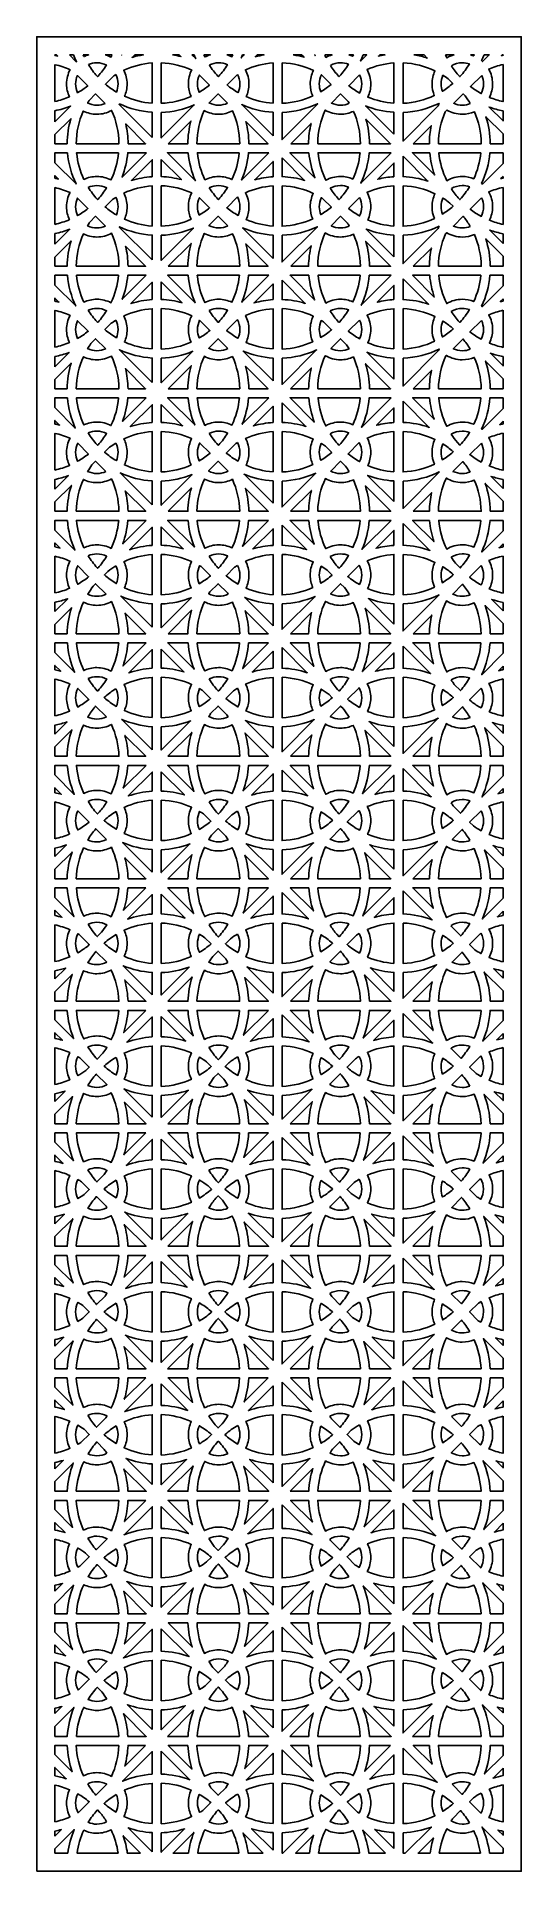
# Model space of a CAD drawing. Header units: centimetres. Extents: x -6.3 to -1.5, y -9 to 9.
import ezdxf

# ---------------------------------------------------------------- set-up
doc = ezdxf.new("R2010")
doc.units = ezdxf.units.CM
doc.header["$MEASUREMENT"] = 0
doc.layers.add('layer 1', color=7, linetype='Continuous')

msp = doc.modelspace()

# ---------------------------------------------------------------- linework, layer by layer
at = {"layer": 'layer 1', "color": 250}
for points, knots in [([(-6.25227, -9.00021), (-6.25227, -9.00021), (-6.25227, -8.83253), (-6.25227, -8.83253), (-6.25227, -8.83253), (-6.25227, -8.83253), (-6.25227, -8.62254), (-6.25227, -8.62254), (-6.25227, -8.62254), (-6.25227, -8.62254), (-6.25227, -8.53342), (-6.25227, -8.53342), (-6.25227, -8.53342), (-6.25227, -8.53342), (-6.25227, -8.13512), (-6.25227, -8.13512), (-6.25227, -8.13512), (-6.25227, -8.13512), (-6.25227, -8.04601), (-6.25227, -8.04601), (-6.25227, -8.04601), (-6.25227, -8.04601), (-6.25227, -7.80247), (-6.25227, -7.80247), (-6.25227, -7.80247), (-6.25227, -7.80247), (-6.25227, -7.63109), (-6.25227, -7.63109), (-6.25227, -7.63109), (-6.25227, -7.63109), (-6.25227, -7.41683), (-6.25227, -7.41683), (-6.25227, -7.41683), (-6.25227, -7.41683), (-6.25227, -7.32771), (-6.25227, -7.32771), (-6.25227, -7.32771), (-6.25227, -7.32771), (-6.25227, -6.92941), (-6.25227, -6.92941), (-6.25227, -6.92941), (-6.25227, -6.92941), (-6.25227, -6.8403), (-6.25227, -6.8403), (-6.25227, -6.8403), (-6.25227, -6.8403), (-6.25227, -6.60102), (-6.25227, -6.60102), (-6.25227, -6.60102), (-6.25227, -6.60102), (-6.25227, -6.42965), (-6.25227, -6.42965), (-6.25227, -6.42965), (-6.25227, -6.42965), (-6.25227, -6.21112), (-6.25227, -6.21112), (-6.25227, -6.21112), (-6.25227, -6.21112), (-6.25227, -6.122), (-6.25227, -6.122), (-6.25227, -6.122), (-6.25227, -6.122), (-6.25227, -5.7237), (-6.25227, -5.7237), (-6.25227, -5.7237), (-6.25227, -5.7237), (-6.25227, -5.63459), (-6.25227, -5.63459), (-6.25227, -5.63459), (-6.25227, -5.63459), (-6.25227, -5.39958), (-6.25227, -5.39958), (-6.25227, -5.39958), (-6.25227, -5.39958), (-6.25227, -5.2282), (-6.25227, -5.2282), (-6.25227, -5.2282), (-6.25227, -5.2282), (-6.25227, -5.00541), (-6.25227, -5.00541), (-6.25227, -5.00541), (-6.25227, -5.00541), (-6.25227, -4.91629), (-6.25227, -4.91629), (-6.25227, -4.91629), (-6.25227, -4.91629), (-6.25227, -4.51799), (-6.25227, -4.51799), (-6.25227, -4.51799), (-6.25227, -4.51799), (-6.25227, -4.42888), (-6.25227, -4.42888), (-6.25227, -4.42888), (-6.25227, -4.42888), (-6.25227, -4.19814), (-6.25227, -4.19814), (-6.25227, -4.19814), (-6.25227, -4.19814), (-6.25227, -4.02676), (-6.25227, -4.02676), (-6.25227, -4.02676), (-6.25227, -4.02676), (-6.25227, -3.7997), (-6.25227, -3.7997), (-6.25227, -3.7997), (-6.25227, -3.7997), (-6.25227, -3.71058), (-6.25227, -3.71058), (-6.25227, -3.71058), (-6.25227, -3.71058), (-6.25227, -3.31228), (-6.25227, -3.31228), (-6.25227, -3.31228), (-6.25227, -3.31228), (-6.25227, -3.22317), (-6.25227, -3.22317), (-6.25227, -3.22317), (-6.25227, -3.22317), (-6.25227, -2.9967), (-6.25227, -2.9967), (-6.25227, -2.9967), (-6.25227, -2.9967), (-6.25227, -2.82532), (-6.25227, -2.82532), (-6.25227, -2.82532), (-6.25227, -2.82532), (-6.25227, -2.59399), (-6.25227, -2.59399), (-6.25227, -2.59399), (-6.25227, -2.59399), (-6.25227, -2.50487), (-6.25227, -2.50487), (-6.25227, -2.50487), (-6.25227, -2.50487), (-6.25227, -2.10657), (-6.25227, -2.10657), (-6.25227, -2.10657), (-6.25227, -2.10657), (-6.25227, -2.01746), (-6.25227, -2.01746), (-6.25227, -2.01746), (-6.25227, -2.01746), (-6.25227, -1.79525), (-6.25227, -1.79525), (-6.25227, -1.79525), (-6.25227, -1.79525), (-6.25227, -1.62388), (-6.25227, -1.62388), (-6.25227, -1.62388), (-6.25227, -1.62388), (-6.25227, -1.38828), (-6.25227, -1.38828), (-6.25227, -1.38828), (-6.25227, -1.38828), (-6.25227, -1.29917), (-6.25227, -1.29917), (-6.25227, -1.29917), (-6.25227, -1.29917), (-6.25227, -0.90086), (-6.25227, -0.90086), (-6.25227, -0.90086), (-6.25227, -0.90086), (-6.25227, -0.81175), (-6.25227, -0.81175), (-6.25227, -0.81175), (-6.25227, -0.81175), (-6.25227, -0.59381), (-6.25227, -0.59381), (-6.25227, -0.59381), (-6.25227, -0.59381), (-6.25227, -0.42243), (-6.25227, -0.42243), (-6.25227, -0.42243), (-6.25227, -0.42243), (-6.25227, -0.18257), (-6.25227, -0.18257), (-6.25227, -0.18257), (-6.25227, -0.18257), (-6.25227, -0.09346), (-6.25227, -0.09346), (-6.25227, -0.09346), (-6.25227, -0.09346), (-6.25227, 0.30485), (-6.25227, 0.30485), (-6.25227, 0.30485), (-6.25227, 0.30485), (-6.25227, 0.39396), (-6.25227, 0.39396), (-6.25227, 0.39396), (-6.25227, 0.39396), (-6.25227, 0.60763), (-6.25227, 0.60763), (-6.25227, 0.60763), (-6.25227, 0.60763), (-6.25227, 0.77901), (-6.25227, 0.77901), (-6.25227, 0.77901), (-6.25227, 0.77901), (-6.25227, 1.02314), (-6.25227, 1.02314), (-6.25227, 1.02314), (-6.25227, 1.02314), (-6.25227, 1.11225), (-6.25227, 1.11225), (-6.25227, 1.11225), (-6.25227, 1.11225), (-6.25227, 1.51056), (-6.25227, 1.51056), (-6.25227, 1.51056), (-6.25227, 1.51056), (-6.25227, 1.59967), (-6.25227, 1.59967), (-6.25227, 1.59967), (-6.25227, 1.59967), (-6.25227, 1.80907), (-6.25227, 1.80907), (-6.25227, 1.80907), (-6.25227, 1.80907), (-6.25227, 1.98045), (-6.25227, 1.98045), (-6.25227, 1.98045), (-6.25227, 1.98045), (-6.25227, 2.22885), (-6.25227, 2.22885), (-6.25227, 2.22885), (-6.25227, 2.22885), (-6.25227, 2.31796), (-6.25227, 2.31796), (-6.25227, 2.31796), (-6.25227, 2.31796), (-6.25227, 2.71627), (-6.25227, 2.71627), (-6.25227, 2.71627), (-6.25227, 2.71627), (-6.25227, 2.80538), (-6.25227, 2.80538), (-6.25227, 2.80538), (-6.25227, 2.80538), (-6.25227, 3.01051), (-6.25227, 3.01051), (-6.25227, 3.01051), (-6.25227, 3.01051), (-6.25227, 3.18189), (-6.25227, 3.18189), (-6.25227, 3.18189), (-6.25227, 3.18189), (-6.25227, 3.43456), (-6.25227, 3.43456), (-6.25227, 3.43456), (-6.25227, 3.43456), (-6.25227, 3.52367), (-6.25227, 3.52367), (-6.25227, 3.52367), (-6.25227, 3.52367), (-6.25227, 3.92198), (-6.25227, 3.92198), (-6.25227, 3.92198), (-6.25227, 3.92198), (-6.25227, 4.01109), (-6.25227, 4.01109), (-6.25227, 4.01109), (-6.25227, 4.01109), (-6.25227, 4.21196), (-6.25227, 4.21196), (-6.25227, 4.21196), (-6.25227, 4.21196), (-6.25227, 4.38333), (-6.25227, 4.38333), (-6.25227, 4.38333), (-6.25227, 4.38333), (-6.25227, 4.64027), (-6.25227, 4.64027), (-6.25227, 4.64027), (-6.25227, 4.64027), (-6.25227, 4.72938), (-6.25227, 4.72938), (-6.25227, 4.72938), (-6.25227, 4.72938), (-6.25227, 5.12769), (-6.25227, 5.12769), (-6.25227, 5.12769), (-6.25227, 5.12769), (-6.25227, 5.2168), (-6.25227, 5.2168), (-6.25227, 5.2168), (-6.25227, 5.2168), (-6.25227, 5.4134), (-6.25227, 5.4134), (-6.25227, 5.4134), (-6.25227, 5.4134), (-6.25227, 5.58478), (-6.25227, 5.58478), (-6.25227, 5.58478), (-6.25227, 5.58478), (-6.25227, 5.84598), (-6.25227, 5.84598), (-6.25227, 5.84598), (-6.25227, 5.84598), (-6.25227, 5.93509), (-6.25227, 5.93509), (-6.25227, 5.93509), (-6.25227, 5.93509), (-6.25227, 6.33339), (-6.25227, 6.33339), (-6.25227, 6.33339), (-6.25227, 6.33339), (-6.25227, 6.42251), (-6.25227, 6.42251), (-6.25227, 6.42251), (-6.25227, 6.42251), (-6.25227, 6.61484), (-6.25227, 6.61484), (-6.25227, 6.61484), (-6.25227, 6.61484), (-6.25227, 6.78622), (-6.25227, 6.78622), (-6.25227, 6.78622), (-6.25227, 6.78622), (-6.25227, 7.05169), (-6.25227, 7.05169), (-6.25227, 7.05169), (-6.25227, 7.05169), (-6.25227, 7.1408), (-6.25227, 7.1408), (-6.25227, 7.1408), (-6.25227, 7.1408), (-6.25227, 7.5391), (-6.25227, 7.5391), (-6.25227, 7.5391), (-6.25227, 7.5391), (-6.25227, 7.62822), (-6.25227, 7.62822), (-6.25227, 7.62822), (-6.25227, 7.62822), (-6.25227, 7.81628), (-6.25227, 7.81628), (-6.25227, 7.81628), (-6.25227, 7.81628), (-6.25227, 7.98766), (-6.25227, 7.98766), (-6.25227, 7.98766), (-6.25227, 7.98766), (-6.25227, 8.2574), (-6.25227, 8.2574), (-6.25227, 8.2574), (-6.25227, 8.2574), (-6.25227, 8.34651), (-6.25227, 8.34651), (-6.25227, 8.34651), (-6.25227, 8.34651), (-6.25227, 8.74481), (-6.25227, 8.74481), (-6.25227, 8.74481), (-6.25227, 8.74481), (-6.25227, 8.83393), (-6.25227, 8.83393), (-6.25227, 8.83393), (-6.25227, 8.83393), (-6.25227, 9.00077), (-6.25227, 9.00077), (-6.25227, 9.00077), (-6.25227, 9.00077), (-6.23532, 9.00077), (-6.23532, 9.00077), (-6.23532, 9.00077), (-6.23532, 9.00077), (-6.1093, 9.00077), (-6.1093, 9.00077), (-6.1093, 9.00077), (-6.1093, 9.00077), (-5.942, 9.00077), (-5.942, 9.00077), (-5.942, 9.00077), (-5.942, 9.00077), (-5.85151, 9.00077), (-5.85151, 9.00077), (-5.85151, 9.00077), (-5.85151, 9.00077), (-5.4589, 9.00077), (-5.4589, 9.00077), (-5.4589, 9.00077), (-5.4589, 9.00077), (-5.36839, 9.00077), (-5.36839, 9.00077), (-5.36839, 9.00077), (-5.36839, 9.00077), (-5.23916, 9.00077), (-5.23916, 9.00077), (-5.23916, 9.00077), (-5.23916, 9.00077), (-5.11314, 9.00077), (-5.11314, 9.00077), (-5.11314, 9.00077), (-5.11314, 9.00077), (-5.03388, 9.00077), (-5.03388, 9.00077), (-5.03388, 9.00077), (-5.03388, 9.00077), (-4.90785, 9.00077), (-4.90785, 9.00077), (-4.90785, 9.00077), (-4.90785, 9.00077), (-4.75776, 9.00077), (-4.75776, 9.00077), (-4.75776, 9.00077), (-4.75776, 9.00077), (-4.66727, 9.00077), (-4.66727, 9.00077), (-4.66727, 9.00077), (-4.66727, 9.00077), (-4.27466, 9.00077), (-4.27466, 9.00077), (-4.27466, 9.00077), (-4.27466, 9.00077), (-4.18417, 9.00077), (-4.18417, 9.00077), (-4.18417, 9.00077), (-4.18417, 9.00077), (-4.03772, 9.00077), (-4.03772, 9.00077), (-4.03772, 9.00077), (-4.03772, 9.00077), (-3.91169, 9.00077), (-3.91169, 9.00077), (-3.91169, 9.00077), (-3.91169, 9.00077), (-3.83244, 9.00077), (-3.83244, 9.00077), (-3.83244, 9.00077), (-3.83244, 9.00077), (-3.70641, 9.00077), (-3.70641, 9.00077), (-3.70641, 9.00077), (-3.70641, 9.00077), (-3.57351, 9.00077), (-3.57351, 9.00077), (-3.57351, 9.00077), (-3.57351, 9.00077), (-3.48302, 9.00077), (-3.48302, 9.00077), (-3.48302, 9.00077), (-3.48302, 9.00077), (-3.09041, 9.00077), (-3.09041, 9.00077), (-3.09041, 9.00077), (-3.09041, 9.00077), (-2.9999, 9.00077), (-2.9999, 9.00077), (-2.9999, 9.00077), (-2.9999, 9.00077), (-2.83628, 9.00077), (-2.83628, 9.00077), (-2.83628, 9.00077), (-2.83628, 9.00077), (-2.71025, 9.00077), (-2.71025, 9.00077), (-2.71025, 9.00077), (-2.71025, 9.00077), (-2.631, 9.00077), (-2.631, 9.00077), (-2.631, 9.00077), (-2.631, 9.00077), (-2.50497, 9.00077), (-2.50497, 9.00077), (-2.50497, 9.00077), (-2.50497, 9.00077), (-2.38927, 9.00077), (-2.38927, 9.00077), (-2.38927, 9.00077), (-2.38927, 9.00077), (-2.29877, 9.00077), (-2.29877, 9.00077), (-2.29877, 9.00077), (-2.29877, 9.00077), (-1.90616, 9.00077), (-1.90616, 9.00077), (-1.90616, 9.00077), (-1.90616, 9.00077), (-1.81566, 9.00077), (-1.81566, 9.00077), (-1.81566, 9.00077), (-1.81566, 9.00077), (-1.63483, 9.00077), (-1.63483, 9.00077), (-1.63483, 9.00077), (-1.63483, 9.00077), (-1.50881, 9.00077), (-1.50881, 9.00077), (-1.50881, 9.00077), (-1.50881, 9.00077), (-1.49954, 9.00077), (-1.49954, 9.00077), (-1.49954, 9.00077), (-1.49954, 9.00077), (-1.49954, 8.83388), (-1.49954, 8.83388), (-1.49954, 8.83388), (-1.49954, 8.83388), (-1.49954, 8.74476), (-1.49954, 8.74476), (-1.49954, 8.74476), (-1.49954, 8.74476), (-1.49954, 8.34657), (-1.49954, 8.34657), (-1.49954, 8.34657), (-1.49954, 8.34657), (-1.49954, 8.25745), (-1.49954, 8.25745), (-1.49954, 8.25745), (-1.49954, 8.25745), (-1.49954, 7.99534), (-1.49954, 7.99534), (-1.49954, 7.99534), (-1.49954, 7.99534), (-1.49954, 7.8086), (-1.49954, 7.8086), (-1.49954, 7.8086), (-1.49954, 7.8086), (-1.49954, 7.62817), (-1.49954, 7.62817), (-1.49954, 7.62817), (-1.49954, 7.62817), (-1.49954, 7.53905), (-1.49954, 7.53905), (-1.49954, 7.53905), (-1.49954, 7.53905), (-1.49954, 7.14086), (-1.49954, 7.14086), (-1.49954, 7.14086), (-1.49954, 7.14086), (-1.49954, 7.05174), (-1.49954, 7.05174), (-1.49954, 7.05174), (-1.49954, 7.05174), (-1.49954, 6.7939), (-1.49954, 6.7939), (-1.49954, 6.7939), (-1.49954, 6.7939), (-1.49954, 6.60716), (-1.49954, 6.60716), (-1.49954, 6.60716), (-1.49954, 6.60716), (-1.49954, 6.42246), (-1.49954, 6.42246), (-1.49954, 6.42246), (-1.49954, 6.42246), (-1.49954, 6.33334), (-1.49954, 6.33334), (-1.49954, 6.33334), (-1.49954, 6.33334), (-1.49954, 5.93515), (-1.49954, 5.93515), (-1.49954, 5.93515), (-1.49954, 5.93515), (-1.49954, 5.84603), (-1.49954, 5.84603), (-1.49954, 5.84603), (-1.49954, 5.84603), (-1.49954, 5.59246), (-1.49954, 5.59246), (-1.49954, 5.59246), (-1.49954, 5.59246), (-1.49954, 5.40572), (-1.49954, 5.40572), (-1.49954, 5.40572), (-1.49954, 5.40572), (-1.49954, 5.21675), (-1.49954, 5.21675), (-1.49954, 5.21675), (-1.49954, 5.21675), (-1.49954, 5.12763), (-1.49954, 5.12763), (-1.49954, 5.12763), (-1.49954, 5.12763), (-1.49954, 4.72944), (-1.49954, 4.72944), (-1.49954, 4.72944), (-1.49954, 4.72944), (-1.49954, 4.64032), (-1.49954, 4.64032), (-1.49954, 4.64032), (-1.49954, 4.64032), (-1.49954, 4.39102), (-1.49954, 4.39102), (-1.49954, 4.39102), (-1.49954, 4.39102), (-1.49954, 4.20427), (-1.49954, 4.20427), (-1.49954, 4.20427), (-1.49954, 4.20427), (-1.49954, 4.01104), (-1.49954, 4.01104), (-1.49954, 4.01104), (-1.49954, 4.01104), (-1.49954, 3.92192), (-1.49954, 3.92192), (-1.49954, 3.92192), (-1.49954, 3.92192), (-1.49954, 3.52373), (-1.49954, 3.52373), (-1.49954, 3.52373), (-1.49954, 3.52373), (-1.49954, 3.43461), (-1.49954, 3.43461), (-1.49954, 3.43461), (-1.49954, 3.43461), (-1.49954, 3.18958), (-1.49954, 3.18958), (-1.49954, 3.18958), (-1.49954, 3.18958), (-1.49954, 3.00283), (-1.49954, 3.00283), (-1.49954, 3.00283), (-1.49954, 3.00283), (-1.49954, 2.80533), (-1.49954, 2.80533), (-1.49954, 2.80533), (-1.49954, 2.80533), (-1.49954, 2.71621), (-1.49954, 2.71621), (-1.49954, 2.71621), (-1.49954, 2.71621), (-1.49954, 2.31802), (-1.49954, 2.31802), (-1.49954, 2.31802), (-1.49954, 2.31802), (-1.49954, 2.2289), (-1.49954, 2.2289), (-1.49954, 2.2289), (-1.49954, 2.2289), (-1.49954, 1.98813), (-1.49954, 1.98813), (-1.49954, 1.98813), (-1.49954, 1.98813), (-1.49954, 1.80139), (-1.49954, 1.80139), (-1.49954, 1.80139), (-1.49954, 1.80139), (-1.49954, 1.59962), (-1.49954, 1.59962), (-1.49954, 1.59962), (-1.49954, 1.59962), (-1.49954, 1.5105), (-1.49954, 1.5105), (-1.49954, 1.5105), (-1.49954, 1.5105), (-1.49954, 1.11231), (-1.49954, 1.11231), (-1.49954, 1.11231), (-1.49954, 1.11231), (-1.49954, 1.02319), (-1.49954, 1.02319), (-1.49954, 1.02319), (-1.49954, 1.02319), (-1.49954, 0.78669), (-1.49954, 0.78669), (-1.49954, 0.78669), (-1.49954, 0.78669), (-1.49954, 0.59995), (-1.49954, 0.59995), (-1.49954, 0.59995), (-1.49954, 0.59995), (-1.49954, 0.39391), (-1.49954, 0.39391), (-1.49954, 0.39391), (-1.49954, 0.39391), (-1.49954, 0.30479), (-1.49954, 0.30479), (-1.49954, 0.30479), (-1.49954, 0.30479), (-1.49954, -0.0934), (-1.49954, -0.0934), (-1.49954, -0.0934), (-1.49954, -0.0934), (-1.49954, -0.18252), (-1.49954, -0.18252), (-1.49954, -0.18252), (-1.49954, -0.18252), (-1.49954, -0.41475), (-1.49954, -0.41475), (-1.49954, -0.41475), (-1.49954, -0.41475), (-1.49954, -0.60149), (-1.49954, -0.60149), (-1.49954, -0.60149), (-1.49954, -0.60149), (-1.49954, -0.8118), (-1.49954, -0.8118), (-1.49954, -0.8118), (-1.49954, -0.8118), (-1.49954, -0.90092), (-1.49954, -0.90092), (-1.49954, -0.90092), (-1.49954, -0.90092), (-1.49954, -1.29911), (-1.49954, -1.29911), (-1.49954, -1.29911), (-1.49954, -1.29911), (-1.49954, -1.38823), (-1.49954, -1.38823), (-1.49954, -1.38823), (-1.49954, -1.38823), (-1.49954, -1.61619), (-1.49954, -1.61619), (-1.49954, -1.61619), (-1.49954, -1.61619), (-1.49954, -1.80294), (-1.49954, -1.80294), (-1.49954, -1.80294), (-1.49954, -1.80294), (-1.49954, -2.01751), (-1.49954, -2.01751), (-1.49954, -2.01751), (-1.49954, -2.01751), (-1.49954, -2.10663), (-1.49954, -2.10663), (-1.49954, -2.10663), (-1.49954, -2.10663), (-1.49954, -2.50482), (-1.49954, -2.50482), (-1.49954, -2.50482), (-1.49954, -2.50482), (-1.49954, -2.59394), (-1.49954, -2.59394), (-1.49954, -2.59394), (-1.49954, -2.59394), (-1.49954, -2.81764), (-1.49954, -2.81764), (-1.49954, -2.81764), (-1.49954, -2.81764), (-1.49954, -3.00438), (-1.49954, -3.00438), (-1.49954, -3.00438), (-1.49954, -3.00438), (-1.49954, -3.22322), (-1.49954, -3.22322), (-1.49954, -3.22322), (-1.49954, -3.22322), (-1.49954, -3.31234), (-1.49954, -3.31234), (-1.49954, -3.31234), (-1.49954, -3.31234), (-1.49954, -3.71053), (-1.49954, -3.71053), (-1.49954, -3.71053), (-1.49954, -3.71053), (-1.49954, -3.79965), (-1.49954, -3.79965), (-1.49954, -3.79965), (-1.49954, -3.79965), (-1.49954, -4.01908), (-1.49954, -4.01908), (-1.49954, -4.01908), (-1.49954, -4.01908), (-1.49954, -4.20582), (-1.49954, -4.20582), (-1.49954, -4.20582), (-1.49954, -4.20582), (-1.49954, -4.42893), (-1.49954, -4.42893), (-1.49954, -4.42893), (-1.49954, -4.42893), (-1.49954, -4.51805), (-1.49954, -4.51805), (-1.49954, -4.51805), (-1.49954, -4.51805), (-1.49954, -4.91624), (-1.49954, -4.91624), (-1.49954, -4.91624), (-1.49954, -4.91624), (-1.49954, -5.00536), (-1.49954, -5.00536), (-1.49954, -5.00536), (-1.49954, -5.00536), (-1.49954, -5.22052), (-1.49954, -5.22052), (-1.49954, -5.22052), (-1.49954, -5.22052), (-1.49954, -5.40726), (-1.49954, -5.40726), (-1.49954, -5.40726), (-1.49954, -5.40726), (-1.49954, -5.63464), (-1.49954, -5.63464), (-1.49954, -5.63464), (-1.49954, -5.63464), (-1.49954, -5.72376), (-1.49954, -5.72376), (-1.49954, -5.72376), (-1.49954, -5.72376), (-1.49954, -6.12195), (-1.49954, -6.12195), (-1.49954, -6.12195), (-1.49954, -6.12195), (-1.49954, -6.21107), (-1.49954, -6.21107), (-1.49954, -6.21107), (-1.49954, -6.21107), (-1.49954, -6.42196), (-1.49954, -6.42196), (-1.49954, -6.42196), (-1.49954, -6.42196), (-1.49954, -6.60871), (-1.49954, -6.60871), (-1.49954, -6.60871), (-1.49954, -6.60871), (-1.49954, -6.84035), (-1.49954, -6.84035), (-1.49954, -6.84035), (-1.49954, -6.84035), (-1.49954, -6.92947), (-1.49954, -6.92947), (-1.49954, -6.92947), (-1.49954, -6.92947), (-1.49954, -7.32765), (-1.49954, -7.32765), (-1.49954, -7.32765), (-1.49954, -7.32765), (-1.49954, -7.41678), (-1.49954, -7.41678), (-1.49954, -7.41678), (-1.49954, -7.41678), (-1.49954, -7.62341), (-1.49954, -7.62341), (-1.49954, -7.62341), (-1.49954, -7.62341), (-1.49954, -7.81015), (-1.49954, -7.81015), (-1.49954, -7.81015), (-1.49954, -7.81015), (-1.49954, -8.04606), (-1.49954, -8.04606), (-1.49954, -8.04606), (-1.49954, -8.04606), (-1.49954, -8.13518), (-1.49954, -8.13518), (-1.49954, -8.13518), (-1.49954, -8.13518), (-1.49954, -8.53336), (-1.49954, -8.53336), (-1.49954, -8.53336), (-1.49954, -8.53336), (-1.49954, -8.62249), (-1.49954, -8.62249), (-1.49954, -8.62249), (-1.49954, -8.62249), (-1.49954, -8.82485), (-1.49954, -8.82485), (-1.49954, -8.82485), (-1.49954, -8.82485), (-1.49954, -9.00021), (-1.49954, -9.00021), (-1.49954, -9.00021), (-1.49954, -9.00021), (-1.61418, -9.00021), (-1.61418, -9.00021), (-1.61418, -9.00021), (-1.61418, -9.00021), (-1.80565, -9.00021), (-1.80565, -9.00021), (-1.80565, -9.00021), (-1.80565, -9.00021), (-1.89502, -9.00021), (-1.89502, -9.00021), (-1.89502, -9.00021), (-1.89502, -9.00021), (-2.30992, -9.00021), (-2.30992, -9.00021), (-2.30992, -9.00021), (-2.30992, -9.00021), (-2.39926, -9.00021), (-2.39926, -9.00021), (-2.39926, -9.00021), (-2.39926, -9.00021), (-2.52562, -9.00021), (-2.52562, -9.00021), (-2.52562, -9.00021), (-2.52562, -9.00021), (-2.65165, -9.00021), (-2.65165, -9.00021), (-2.65165, -9.00021), (-2.65165, -9.00021), (-2.6896, -9.00021), (-2.6896, -9.00021), (-2.6896, -9.00021), (-2.6896, -9.00021), (-2.81563, -9.00021), (-2.81563, -9.00021), (-2.81563, -9.00021), (-2.81563, -9.00021), (-2.98991, -9.00021), (-2.98991, -9.00021), (-2.98991, -9.00021), (-2.98991, -9.00021), (-3.07926, -9.00021), (-3.07926, -9.00021), (-3.07926, -9.00021), (-3.07926, -9.00021), (-3.49416, -9.00021), (-3.49416, -9.00021), (-3.49416, -9.00021), (-3.49416, -9.00021), (-3.58352, -9.00021), (-3.58352, -9.00021), (-3.58352, -9.00021), (-3.58352, -9.00021), (-3.72706, -9.00021), (-3.72706, -9.00021), (-3.72706, -9.00021), (-3.72706, -9.00021), (-3.85309, -9.00021), (-3.85309, -9.00021), (-3.85309, -9.00021), (-3.85309, -9.00021), (-3.89104, -9.00021), (-3.89104, -9.00021), (-3.89104, -9.00021), (-3.89104, -9.00021), (-4.01707, -9.00021), (-4.01707, -9.00021), (-4.01707, -9.00021), (-4.01707, -9.00021), (-4.17416, -9.00021), (-4.17416, -9.00021), (-4.17416, -9.00021), (-4.17416, -9.00021), (-4.26351, -9.00021), (-4.26351, -9.00021), (-4.26351, -9.00021), (-4.26351, -9.00021), (-4.67841, -9.00021), (-4.67841, -9.00021), (-4.67841, -9.00021), (-4.67841, -9.00021), (-4.76777, -9.00021), (-4.76777, -9.00021), (-4.76777, -9.00021), (-4.76777, -9.00021), (-4.92851, -9.00021), (-4.92851, -9.00021), (-4.92851, -9.00021), (-4.92851, -9.00021), (-5.05453, -9.00021), (-5.05453, -9.00021), (-5.05453, -9.00021), (-5.05453, -9.00021), (-5.09249, -9.00021), (-5.09249, -9.00021), (-5.09249, -9.00021), (-5.09249, -9.00021), (-5.21851, -9.00021), (-5.21851, -9.00021), (-5.21851, -9.00021), (-5.21851, -9.00021), (-5.3584, -9.00021), (-5.3584, -9.00021), (-5.3584, -9.00021), (-5.3584, -9.00021), (-5.44776, -9.00021), (-5.44776, -9.00021), (-5.44776, -9.00021), (-5.44776, -9.00021), (-5.86265, -9.00021), (-5.86265, -9.00021), (-5.86265, -9.00021), (-5.86265, -9.00021), (-5.95202, -9.00021), (-5.95202, -9.00021), (-5.95202, -9.00021), (-5.95202, -9.00021), (-6.12995, -9.00021), (-6.12995, -9.00021), (-6.12995, -9.00021), (-6.12995, -9.00021), (-6.25227, -9.00021), (-6.25227, -9.00021)], [0, 0, 0, 0, 0.00408163, 0.00408163, 0.00408163, 0.00408163, 0.00816327, 0.00816327, 0.00816327, 0.00816327, 0.0122449, 0.0122449, 0.0122449, 0.0122449, 0.01632653, 0.01632653, 0.01632653, 0.01632653, 0.02040816, 0.02040816, 0.02040816, 0.02040816, 0.0244898, 0.0244898, 0.0244898, 0.0244898, 0.02857143, 0.02857143, 0.02857143, 0.02857143, 0.03265306, 0.03265306, 0.03265306, 0.03265306, 0.03673469, 0.03673469, 0.03673469, 0.03673469, 0.04081633, 0.04081633, 0.04081633, 0.04081633, 0.04489796, 0.04489796, 0.04489796, 0.04489796, 0.04897959, 0.04897959, 0.04897959, 0.04897959, 0.05306122, 0.05306122, 0.05306122, 0.05306122, 0.05714286, 0.05714286, 0.05714286, 0.05714286, 0.06122449, 0.06122449, 0.06122449, 0.06122449, 0.06530612, 0.06530612, 0.06530612, 0.06530612, 0.06938776, 0.06938776, 0.06938776, 0.06938776, 0.07346939, 0.07346939, 0.07346939, 0.07346939, 0.07755102, 0.07755102, 0.07755102, 0.07755102, 0.08163265, 0.08163265, 0.08163265, 0.08163265, 0.08571429, 0.08571429, 0.08571429, 0.08571429, 0.08979592, 0.08979592, 0.08979592, 0.08979592, 0.09387755, 0.09387755, 0.09387755, 0.09387755, 0.09795918, 0.09795918, 0.09795918, 0.09795918, 0.10204082, 0.10204082, 0.10204082, 0.10204082, 0.10612245, 0.10612245, 0.10612245, 0.10612245, 0.11020408, 0.11020408, 0.11020408, 0.11020408, 0.11428571, 0.11428571, 0.11428571, 0.11428571, 0.11836735, 0.11836735, 0.11836735, 0.11836735, 0.12244898, 0.12244898, 0.12244898, 0.12244898, 0.12653061, 0.12653061, 0.12653061, 0.12653061, 0.13061224, 0.13061224, 0.13061224, 0.13061224, 0.13469388, 0.13469388, 0.13469388, 0.13469388, 0.13877551, 0.13877551, 0.13877551, 0.13877551, 0.14285714, 0.14285714, 0.14285714, 0.14285714, 0.14693878, 0.14693878, 0.14693878, 0.14693878, 0.15102041, 0.15102041, 0.15102041, 0.15102041, 0.15510204, 0.15510204, 0.15510204, 0.15510204, 0.15918367, 0.15918367, 0.15918367, 0.15918367, 0.16326531, 0.16326531, 0.16326531, 0.16326531, 0.16734694, 0.16734694, 0.16734694, 0.16734694, 0.17142857, 0.17142857, 0.17142857, 0.17142857, 0.1755102, 0.1755102, 0.1755102, 0.1755102, 0.17959184, 0.17959184, 0.17959184, 0.17959184, 0.18367347, 0.18367347, 0.18367347, 0.18367347, 0.1877551, 0.1877551, 0.1877551, 0.1877551, 0.19183673, 0.19183673, 0.19183673, 0.19183673, 0.19591837, 0.19591837, 0.19591837, 0.19591837, 0.2, 0.2, 0.2, 0.2, 0.20408163, 0.20408163, 0.20408163, 0.20408163, 0.20816327, 0.20816327, 0.20816327, 0.20816327, 0.2122449, 0.2122449, 0.2122449, 0.2122449, 0.21632653, 0.21632653, 0.21632653, 0.21632653, 0.22040816, 0.22040816, 0.22040816, 0.22040816, 0.2244898, 0.2244898, 0.2244898, 0.2244898, 0.22857143, 0.22857143, 0.22857143, 0.22857143, 0.23265306, 0.23265306, 0.23265306, 0.23265306, 0.23673469, 0.23673469, 0.23673469, 0.23673469, 0.24081633, 0.24081633, 0.24081633, 0.24081633, 0.24489796, 0.24489796, 0.24489796, 0.24489796, 0.24897959, 0.24897959, 0.24897959, 0.24897959, 0.25306122, 0.25306122, 0.25306122, 0.25306122, 0.25714286, 0.25714286, 0.25714286, 0.25714286, 0.26122449, 0.26122449, 0.26122449, 0.26122449, 0.26530612, 0.26530612, 0.26530612, 0.26530612, 0.26938776, 0.26938776, 0.26938776, 0.26938776, 0.27346939, 0.27346939, 0.27346939, 0.27346939, 0.27755102, 0.27755102, 0.27755102, 0.27755102, 0.28163265, 0.28163265, 0.28163265, 0.28163265, 0.28571429, 0.28571429, 0.28571429, 0.28571429, 0.28979592, 0.28979592, 0.28979592, 0.28979592, 0.29387755, 0.29387755, 0.29387755, 0.29387755, 0.29795918, 0.29795918, 0.29795918, 0.29795918, 0.30204082, 0.30204082, 0.30204082, 0.30204082, 0.30612245, 0.30612245, 0.30612245, 0.30612245, 0.31020408, 0.31020408, 0.31020408, 0.31020408, 0.31428571, 0.31428571, 0.31428571, 0.31428571, 0.31836735, 0.31836735, 0.31836735, 0.31836735, 0.32244898, 0.32244898, 0.32244898, 0.32244898, 0.32653061, 0.32653061, 0.32653061, 0.32653061, 0.33061224, 0.33061224, 0.33061224, 0.33061224, 0.33469388, 0.33469388, 0.33469388, 0.33469388, 0.33877551, 0.33877551, 0.33877551, 0.33877551, 0.34285714, 0.34285714, 0.34285714, 0.34285714, 0.34693878, 0.34693878, 0.34693878, 0.34693878, 0.35102041, 0.35102041, 0.35102041, 0.35102041, 0.35510204, 0.35510204, 0.35510204, 0.35510204, 0.35918367, 0.35918367, 0.35918367, 0.35918367, 0.36326531, 0.36326531, 0.36326531, 0.36326531, 0.36734694, 0.36734694, 0.36734694, 0.36734694, 0.37142857, 0.37142857, 0.37142857, 0.37142857, 0.3755102, 0.3755102, 0.3755102, 0.3755102, 0.37959184, 0.37959184, 0.37959184, 0.37959184, 0.38367347, 0.38367347, 0.38367347, 0.38367347, 0.3877551, 0.3877551, 0.3877551, 0.3877551, 0.39183673, 0.39183673, 0.39183673, 0.39183673, 0.39591837, 0.39591837, 0.39591837, 0.39591837, 0.4, 0.4, 0.4, 0.4, 0.40408163, 0.40408163, 0.40408163, 0.40408163, 0.40816327, 0.40816327, 0.40816327, 0.40816327, 0.4122449, 0.4122449, 0.4122449, 0.4122449, 0.41632653, 0.41632653, 0.41632653, 0.41632653, 0.42040816, 0.42040816, 0.42040816, 0.42040816, 0.4244898, 0.4244898, 0.4244898, 0.4244898, 0.42857143, 0.42857143, 0.42857143, 0.42857143, 0.43265306, 0.43265306, 0.43265306, 0.43265306, 0.43673469, 0.43673469, 0.43673469, 0.43673469, 0.44081633, 0.44081633, 0.44081633, 0.44081633, 0.44489796, 0.44489796, 0.44489796, 0.44489796, 0.44897959, 0.44897959, 0.44897959, 0.44897959, 0.45306122, 0.45306122, 0.45306122, 0.45306122, 0.45714286, 0.45714286, 0.45714286, 0.45714286, 0.46122449, 0.46122449, 0.46122449, 0.46122449, 0.46530612, 0.46530612, 0.46530612, 0.46530612, 0.46938776, 0.46938776, 0.46938776, 0.46938776, 0.47346939, 0.47346939, 0.47346939, 0.47346939, 0.47755102, 0.47755102, 0.47755102, 0.47755102, 0.48163265, 0.48163265, 0.48163265, 0.48163265, 0.48571429, 0.48571429, 0.48571429, 0.48571429, 0.48979592, 0.48979592, 0.48979592, 0.48979592, 0.49387755, 0.49387755, 0.49387755, 0.49387755, 0.49795918, 0.49795918, 0.49795918, 0.49795918, 0.50204082, 0.50204082, 0.50204082, 0.50204082, 0.50612245, 0.50612245, 0.50612245, 0.50612245, 0.51020408, 0.51020408, 0.51020408, 0.51020408, 0.51428571, 0.51428571, 0.51428571, 0.51428571, 0.51836735, 0.51836735, 0.51836735, 0.51836735, 0.52244898, 0.52244898, 0.52244898, 0.52244898, 0.52653061, 0.52653061, 0.52653061, 0.52653061, 0.53061224, 0.53061224, 0.53061224, 0.53061224, 0.53469388, 0.53469388, 0.53469388, 0.53469388, 0.53877551, 0.53877551, 0.53877551, 0.53877551, 0.54285714, 0.54285714, 0.54285714, 0.54285714, 0.54693878, 0.54693878, 0.54693878, 0.54693878, 0.55102041, 0.55102041, 0.55102041, 0.55102041, 0.55510204, 0.55510204, 0.55510204, 0.55510204, 0.55918367, 0.55918367, 0.55918367, 0.55918367, 0.56326531, 0.56326531, 0.56326531, 0.56326531, 0.56734694, 0.56734694, 0.56734694, 0.56734694, 0.57142857, 0.57142857, 0.57142857, 0.57142857, 0.5755102, 0.5755102, 0.5755102, 0.5755102, 0.57959184, 0.57959184, 0.57959184, 0.57959184, 0.58367347, 0.58367347, 0.58367347, 0.58367347, 0.5877551, 0.5877551, 0.5877551, 0.5877551, 0.59183673, 0.59183673, 0.59183673, 0.59183673, 0.59591837, 0.59591837, 0.59591837, 0.59591837, 0.6, 0.6, 0.6, 0.6, 0.60408163, 0.60408163, 0.60408163, 0.60408163, 0.60816327, 0.60816327, 0.60816327, 0.60816327, 0.6122449, 0.6122449, 0.6122449, 0.6122449, 0.61632653, 0.61632653, 0.61632653, 0.61632653, 0.62040816, 0.62040816, 0.62040816, 0.62040816, 0.6244898, 0.6244898, 0.6244898, 0.6244898, 0.62857143, 0.62857143, 0.62857143, 0.62857143, 0.63265306, 0.63265306, 0.63265306, 0.63265306, 0.63673469, 0.63673469, 0.63673469, 0.63673469, 0.64081633, 0.64081633, 0.64081633, 0.64081633, 0.64489796, 0.64489796, 0.64489796, 0.64489796, 0.64897959, 0.64897959, 0.64897959, 0.64897959, 0.65306122, 0.65306122, 0.65306122, 0.65306122, 0.65714286, 0.65714286, 0.65714286, 0.65714286, 0.66122449, 0.66122449, 0.66122449, 0.66122449, 0.66530612, 0.66530612, 0.66530612, 0.66530612, 0.66938776, 0.66938776, 0.66938776, 0.66938776, 0.67346939, 0.67346939, 0.67346939, 0.67346939, 0.67755102, 0.67755102, 0.67755102, 0.67755102, 0.68163265, 0.68163265, 0.68163265, 0.68163265, 0.68571429, 0.68571429, 0.68571429, 0.68571429, 0.68979592, 0.68979592, 0.68979592, 0.68979592, 0.69387755, 0.69387755, 0.69387755, 0.69387755, 0.69795918, 0.69795918, 0.69795918, 0.69795918, 0.70204082, 0.70204082, 0.70204082, 0.70204082, 0.70612245, 0.70612245, 0.70612245, 0.70612245, 0.71020408, 0.71020408, 0.71020408, 0.71020408, 0.71428571, 0.71428571, 0.71428571, 0.71428571, 0.71836735, 0.71836735, 0.71836735, 0.71836735, 0.72244898, 0.72244898, 0.72244898, 0.72244898, 0.72653061, 0.72653061, 0.72653061, 0.72653061, 0.73061224, 0.73061224, 0.73061224, 0.73061224, 0.73469388, 0.73469388, 0.73469388, 0.73469388, 0.73877551, 0.73877551, 0.73877551, 0.73877551, 0.74285714, 0.74285714, 0.74285714, 0.74285714, 0.74693878, 0.74693878, 0.74693878, 0.74693878, 0.75102041, 0.75102041, 0.75102041, 0.75102041, 0.75510204, 0.75510204, 0.75510204, 0.75510204, 0.75918367, 0.75918367, 0.75918367, 0.75918367, 0.76326531, 0.76326531, 0.76326531, 0.76326531, 0.76734694, 0.76734694, 0.76734694, 0.76734694, 0.77142857, 0.77142857, 0.77142857, 0.77142857, 0.7755102, 0.7755102, 0.7755102, 0.7755102, 0.77959184, 0.77959184, 0.77959184, 0.77959184, 0.78367347, 0.78367347, 0.78367347, 0.78367347, 0.7877551, 0.7877551, 0.7877551, 0.7877551, 0.79183673, 0.79183673, 0.79183673, 0.79183673, 0.79591837, 0.79591837, 0.79591837, 0.79591837, 0.8, 0.8, 0.8, 0.8, 0.80408163, 0.80408163, 0.80408163, 0.80408163, 0.80816327, 0.80816327, 0.80816327, 0.80816327, 0.8122449, 0.8122449, 0.8122449, 0.8122449, 0.81632653, 0.81632653, 0.81632653, 0.81632653, 0.82040816, 0.82040816, 0.82040816, 0.82040816, 0.8244898, 0.8244898, 0.8244898, 0.8244898, 0.82857143, 0.82857143, 0.82857143, 0.82857143, 0.83265306, 0.83265306, 0.83265306, 0.83265306, 0.83673469, 0.83673469, 0.83673469, 0.83673469, 0.84081633, 0.84081633, 0.84081633, 0.84081633, 0.84489796, 0.84489796, 0.84489796, 0.84489796, 0.84897959, 0.84897959, 0.84897959, 0.84897959, 0.85306122, 0.85306122, 0.85306122, 0.85306122, 0.85714286, 0.85714286, 0.85714286, 0.85714286, 0.86122449, 0.86122449, 0.86122449, 0.86122449, 0.86530612, 0.86530612, 0.86530612, 0.86530612, 0.86938776, 0.86938776, 0.86938776, 0.86938776, 0.87346939, 0.87346939, 0.87346939, 0.87346939, 0.87755102, 0.87755102, 0.87755102, 0.87755102, 0.88163265, 0.88163265, 0.88163265, 0.88163265, 0.88571429, 0.88571429, 0.88571429, 0.88571429, 0.88979592, 0.88979592, 0.88979592, 0.88979592, 0.89387755, 0.89387755, 0.89387755, 0.89387755, 0.89795918, 0.89795918, 0.89795918, 0.89795918, 0.90204082, 0.90204082, 0.90204082, 0.90204082, 0.90612245, 0.90612245, 0.90612245, 0.90612245, 0.91020408, 0.91020408, 0.91020408, 0.91020408, 0.91428571, 0.91428571, 0.91428571, 0.91428571, 0.91836735, 0.91836735, 0.91836735, 0.91836735, 0.92244898, 0.92244898, 0.92244898, 0.92244898, 0.92653061, 0.92653061, 0.92653061, 0.92653061, 0.93061224, 0.93061224, 0.93061224, 0.93061224, 0.93469388, 0.93469388, 0.93469388, 0.93469388, 0.93877551, 0.93877551, 0.93877551, 0.93877551, 0.94285714, 0.94285714, 0.94285714, 0.94285714, 0.94693878, 0.94693878, 0.94693878, 0.94693878, 0.95102041, 0.95102041, 0.95102041, 0.95102041, 0.95510204, 0.95510204, 0.95510204, 0.95510204, 0.95918367, 0.95918367, 0.95918367, 0.95918367, 0.96326531, 0.96326531, 0.96326531, 0.96326531, 0.96734694, 0.96734694, 0.96734694, 0.96734694, 0.97142857, 0.97142857, 0.97142857, 0.97142857, 0.9755102, 0.9755102, 0.9755102, 0.9755102, 0.97959184, 0.97959184, 0.97959184, 0.97959184, 0.98367347, 0.98367347, 0.98367347, 0.98367347, 0.9877551, 0.9877551, 0.9877551, 0.9877551, 0.99183673, 0.99183673, 0.99183673, 0.99183673, 1, 1, 1, 1]), ([(-6.07405, 8.81709), (-6.06449, 8.8152), (-6.05498, 8.81317), (-6.04553, 8.81098), (-6.04553, 8.81098), (-6.04553, 8.81098), (-6.0571, 8.82255), (-6.0571, 8.82255), (-6.0571, 8.82255), (-6.0571, 8.82255), (-6.07405, 8.82255), (-6.07405, 8.82255), (-6.07405, 8.82255), (-6.07405, 8.82255), (-6.07405, 8.81709), (-6.07405, 8.81709)], [0, 0, 0, 0, 0.2, 0.2, 0.2, 0.2, 0.4, 0.4, 0.4, 0.4, 0.6, 0.6, 0.6, 0.6, 1, 1, 1, 1]), ([(-5.93107, 8.82255), (-5.93107, 8.82255), (-5.86377, 8.75524), (-5.86377, 8.75524), (-5.86377, 8.75524), (-5.86356, 8.75544), (-5.86335, 8.75563), (-5.86315, 8.75582), (-5.86315, 8.75582), (-5.87385, 8.77758), (-5.88369, 8.79984), (-5.89263, 8.82255), (-5.89263, 8.82255), (-5.89263, 8.82255), (-5.93107, 8.82255), (-5.93107, 8.82255)], [0, 0, 0, 0, 0.2, 0.2, 0.2, 0.2, 0.4, 0.4, 0.4, 0.4, 0.6, 0.6, 0.6, 0.6, 1, 1, 1, 1]), ([(-5.79604, 8.82255), (-5.79356, 8.81697), (-5.79101, 8.81143), (-5.78841, 8.80593), (-5.78841, 8.80593), (-5.77419, 8.8126), (-5.75937, 8.81817), (-5.74404, 8.82255), (-5.74404, 8.82255), (-5.74404, 8.82255), (-5.79604, 8.82255), (-5.79604, 8.82255)], [0, 0, 0, 0, 0.25, 0.25, 0.25, 0.25, 0.5, 0.5, 0.5, 0.5, 1, 1, 1, 1]), ([(-5.58086, 8.82255), (-5.56127, 8.81696), (-5.54251, 8.80941), (-5.52479, 8.80012), (-5.52479, 8.80012), (-5.52121, 8.80754), (-5.51774, 8.81501), (-5.51438, 8.82255), (-5.51438, 8.82255), (-5.51438, 8.82255), (-5.58086, 8.82255), (-5.58086, 8.82255)], [0, 0, 0, 0, 0.25, 0.25, 0.25, 0.25, 0.5, 0.5, 0.5, 0.5, 1, 1, 1, 1]), ([(-5.41772, 8.82255), (-5.41772, 8.82255), (-5.41794, 8.822), (-5.41794, 8.822), (-5.41794, 8.822), (-5.41794, 8.822), (-5.41739, 8.82255), (-5.41739, 8.82255), (-5.41739, 8.82255), (-5.41739, 8.82255), (-5.41772, 8.82255), (-5.41772, 8.82255)], [0, 0, 0, 0, 0.25, 0.25, 0.25, 0.25, 0.5, 0.5, 0.5, 0.5, 1, 1, 1, 1]), ([(-5.29136, 8.82255), (-5.29136, 8.82255), (-5.31664, 8.79727), (-5.31664, 8.79727), (-5.31664, 8.79727), (-5.28057, 8.80797), (-5.24355, 8.81645), (-5.20573, 8.82255), (-5.20573, 8.82255), (-5.20573, 8.82255), (-5.29136, 8.82255), (-5.29136, 8.82255)], [0, 0, 0, 0, 0.25, 0.25, 0.25, 0.25, 0.5, 0.5, 0.5, 0.5, 1, 1, 1, 1]), ([(-4.92032, 8.82255), (-4.89259, 8.81807), (-4.86528, 8.81233), (-4.83847, 8.80536), (-4.83847, 8.80536), (-4.83847, 8.80536), (-4.85565, 8.82255), (-4.85565, 8.82255), (-4.85565, 8.82255), (-4.85565, 8.82255), (-4.92032, 8.82255), (-4.92032, 8.82255)], [0, 0, 0, 0, 0.25, 0.25, 0.25, 0.25, 0.5, 0.5, 0.5, 0.5, 1, 1, 1, 1]), ([(-4.72963, 8.82255), (-4.72963, 8.82255), (-4.69307, 8.78599), (-4.69307, 8.78599), (-4.69307, 8.78599), (-4.69844, 8.79803), (-4.70356, 8.81022), (-4.7084, 8.82255), (-4.7084, 8.82255), (-4.7084, 8.82255), (-4.72963, 8.82255), (-4.72963, 8.82255)], [0, 0, 0, 0, 0.25, 0.25, 0.25, 0.25, 0.5, 0.5, 0.5, 0.5, 1, 1, 1, 1]), ([(-4.61179, 8.82255), (-4.60867, 8.81556), (-4.60547, 8.80864), (-4.60216, 8.80176), (-4.60216, 8.80176), (-4.58539, 8.8103), (-4.56769, 8.81729), (-4.54927, 8.82255), (-4.54927, 8.82255), (-4.54927, 8.82255), (-4.61179, 8.82255), (-4.61179, 8.82255)], [0, 0, 0, 0, 0.25, 0.25, 0.25, 0.25, 0.5, 0.5, 0.5, 0.5, 1, 1, 1, 1]), ([(-4.38603, 8.82255), (-4.36955, 8.81785), (-4.35366, 8.81176), (-4.33848, 8.80442), (-4.33848, 8.80442), (-4.33563, 8.81042), (-4.33284, 8.81646), (-4.33013, 8.82255), (-4.33013, 8.82255), (-4.33013, 8.82255), (-4.38603, 8.82255), (-4.38603, 8.82255)], [0, 0, 0, 0, 0.25, 0.25, 0.25, 0.25, 0.5, 0.5, 0.5, 0.5, 1, 1, 1, 1]), ([(-4.23354, 8.82255), (-4.23752, 8.81243), (-4.24168, 8.80241), (-4.24601, 8.79248), (-4.24601, 8.79248), (-4.24601, 8.79248), (-4.21595, 8.82255), (-4.21595, 8.82255), (-4.21595, 8.82255), (-4.21595, 8.82255), (-4.23354, 8.82255), (-4.23354, 8.82255)], [0, 0, 0, 0, 0.25, 0.25, 0.25, 0.25, 0.5, 0.5, 0.5, 0.5, 1, 1, 1, 1]), ([(-4.08992, 8.82255), (-4.08992, 8.82255), (-4.10846, 8.804), (-4.10846, 8.804), (-4.10846, 8.804), (-4.07999, 8.81158), (-4.05096, 8.81779), (-4.02145, 8.82255), (-4.02145, 8.82255), (-4.02145, 8.82255), (-4.08992, 8.82255), (-4.08992, 8.82255)], [0, 0, 0, 0, 0.25, 0.25, 0.25, 0.25, 0.5, 0.5, 0.5, 0.5, 1, 1, 1, 1]), ([(-3.73615, 8.82255), (-3.70016, 8.81674), (-3.66489, 8.80879), (-3.63048, 8.79881), (-3.63048, 8.79881), (-3.63048, 8.79881), (-3.65421, 8.82255), (-3.65421, 8.82255), (-3.65421, 8.82255), (-3.65421, 8.82255), (-3.73615, 8.82255), (-3.73615, 8.82255)], [0, 0, 0, 0, 0.25, 0.25, 0.25, 0.25, 0.5, 0.5, 0.5, 0.5, 1, 1, 1, 1]), ([(-3.52818, 8.82255), (-3.52818, 8.82255), (-3.52147, 8.81583), (-3.52147, 8.81583), (-3.52147, 8.81583), (-3.52237, 8.81806), (-3.52326, 8.8203), (-3.52414, 8.82255), (-3.52414, 8.82255), (-3.52414, 8.82255), (-3.52818, 8.82255), (-3.52818, 8.82255)], [0, 0, 0, 0, 0.25, 0.25, 0.25, 0.25, 0.5, 0.5, 0.5, 0.5, 1, 1, 1, 1]), ([(-3.42755, 8.82255), (-3.42376, 8.81406), (-3.41983, 8.80564), (-3.41577, 8.79731), (-3.41577, 8.79731), (-3.39653, 8.80789), (-3.376, 8.8164), (-3.35447, 8.82255), (-3.35447, 8.82255), (-3.35447, 8.82255), (-3.42755, 8.82255), (-3.42755, 8.82255)], [0, 0, 0, 0, 0.25, 0.25, 0.25, 0.25, 0.5, 0.5, 0.5, 0.5, 1, 1, 1, 1]), ([(-3.19127, 8.82255), (-3.17788, 8.81873), (-3.16489, 8.814), (-3.15234, 8.80842), (-3.15234, 8.80842), (-3.15015, 8.81311), (-3.14799, 8.81781), (-3.14589, 8.82255), (-3.14589, 8.82255), (-3.14589, 8.82255), (-3.19127, 8.82255), (-3.19127, 8.82255)], [0, 0, 0, 0, 0.25, 0.25, 0.25, 0.25, 0.5, 0.5, 0.5, 0.5, 1, 1, 1, 1]), ([(-3.04925, 8.82255), (-3.05751, 8.80154), (-3.06655, 8.78092), (-3.07633, 8.76073), (-3.07633, 8.76073), (-3.07633, 8.76073), (-3.0145, 8.82255), (-3.0145, 8.82255), (-3.0145, 8.82255), (-3.0145, 8.82255), (-3.04925, 8.82255), (-3.04925, 8.82255)], [0, 0, 0, 0, 0.25, 0.25, 0.25, 0.25, 0.5, 0.5, 0.5, 0.5, 1, 1, 1, 1]), ([(-2.88848, 8.82255), (-2.88848, 8.82255), (-2.90123, 8.8098), (-2.90123, 8.8098), (-2.90123, 8.8098), (-2.88016, 8.8148), (-2.85881, 8.81906), (-2.8372, 8.82255), (-2.8372, 8.82255), (-2.8372, 8.82255), (-2.88848, 8.82255), (-2.88848, 8.82255)], [0, 0, 0, 0, 0.25, 0.25, 0.25, 0.25, 0.5, 0.5, 0.5, 0.5, 1, 1, 1, 1]), ([(-2.55194, 8.82255), (-2.50725, 8.81534), (-2.46366, 8.8048), (-2.42144, 8.79121), (-2.42144, 8.79121), (-2.42144, 8.79121), (-2.45277, 8.82255), (-2.45277, 8.82255), (-2.45277, 8.82255), (-2.45277, 8.82255), (-2.55194, 8.82255), (-2.55194, 8.82255)], [0, 0, 0, 0, 0.25, 0.25, 0.25, 0.25, 0.5, 0.5, 0.5, 0.5, 1, 1, 1, 1]), ([(-2.24329, 8.82255), (-2.23879, 8.81245), (-2.23409, 8.80247), (-2.2292, 8.79261), (-2.2292, 8.79261), (-2.20762, 8.80539), (-2.18429, 8.81552), (-2.15966, 8.82255), (-2.15966, 8.82255), (-2.15966, 8.82255), (-2.24329, 8.82255), (-2.24329, 8.82255)], [0, 0, 0, 0, 0.25, 0.25, 0.25, 0.25, 0.5, 0.5, 0.5, 0.5, 1, 1, 1, 1]), ([(-1.99649, 8.82255), (-1.98621, 8.81961), (-1.97615, 8.81614), (-1.96636, 8.81216), (-1.96636, 8.81216), (-1.96476, 8.81561), (-1.96319, 8.81907), (-1.96164, 8.82255), (-1.96164, 8.82255), (-1.96164, 8.82255), (-1.99649, 8.82255), (-1.99649, 8.82255)], [0, 0, 0, 0, 0.25, 0.25, 0.25, 0.25, 0.5, 0.5, 0.5, 0.5, 1, 1, 1, 1]), ([(-1.865, 8.82255), (-1.8725, 8.80347), (-1.88065, 8.78471), (-1.8894, 8.7663), (-1.8894, 8.7663), (-1.88574, 8.76328), (-1.88214, 8.76017), (-1.87862, 8.75698), (-1.87862, 8.75698), (-1.87862, 8.75698), (-1.81306, 8.82255), (-1.81306, 8.82255), (-1.81306, 8.82255), (-1.81306, 8.82255), (-1.865, 8.82255), (-1.865, 8.82255)], [0, 0, 0, 0, 0.2, 0.2, 0.2, 0.2, 0.4, 0.4, 0.4, 0.4, 0.6, 0.6, 0.6, 0.6, 1, 1, 1, 1]), ([(-1.68704, 8.82255), (-1.68704, 8.82255), (-1.69482, 8.81477), (-1.69482, 8.81477), (-1.69482, 8.81477), (-1.68915, 8.81596), (-1.68347, 8.8171), (-1.67777, 8.81819), (-1.67777, 8.81819), (-1.67777, 8.81819), (-1.67777, 8.82255), (-1.67777, 8.82255), (-1.67777, 8.82255), (-1.67777, 8.82255), (-1.68704, 8.82255), (-1.68704, 8.82255)], [0, 0, 0, 0, 0.2, 0.2, 0.2, 0.2, 0.4, 0.4, 0.4, 0.4, 0.6, 0.6, 0.6, 0.6, 1, 1, 1, 1]), ([(-6.07405, 8.36528), (-6.0247, 8.37615), (-5.97706, 8.39157), (-5.93159, 8.41107), (-5.93159, 8.41107), (-5.94948, 8.44928), (-5.9595, 8.4919), (-5.9595, 8.53687), (-5.9595, 8.53687), (-5.9595, 8.58758), (-5.94677, 8.63533), (-5.92435, 8.6771), (-5.92435, 8.6771), (-5.972, 8.6981), (-6.02208, 8.71459), (-6.07405, 8.72604), (-6.07405, 8.72604), (-6.07405, 8.72604), (-6.07405, 8.36528), (-6.07405, 8.36528)], [0, 0, 0, 0, 0.16666667, 0.16666667, 0.16666667, 0.16666667, 0.33333333, 0.33333333, 0.33333333, 0.33333333, 0.5, 0.5, 0.5, 0.5, 0.66666667, 0.66666667, 0.66666667, 0.66666667, 1, 1, 1, 1]), ([(-5.74573, 8.72743), (-5.72023, 8.73859), (-5.69206, 8.7448), (-5.66245, 8.7448), (-5.66245, 8.7448), (-5.62844, 8.7448), (-5.59634, 8.73663), (-5.568, 8.72215), (-5.568, 8.72215), (-5.59247, 8.68325), (-5.62018, 8.6466), (-5.65077, 8.61257), (-5.65077, 8.61257), (-5.65225, 8.61127), (-5.65373, 8.60996), (-5.65521, 8.60865), (-5.65521, 8.60865), (-5.65668, 8.60996), (-5.65817, 8.61127), (-5.65965, 8.61257), (-5.65965, 8.61257), (-5.69162, 8.64813), (-5.72046, 8.68656), (-5.74573, 8.72743)], [0, 0, 0, 0, 0.14285714, 0.14285714, 0.14285714, 0.14285714, 0.28571429, 0.28571429, 0.28571429, 0.28571429, 0.42857143, 0.42857143, 0.42857143, 0.42857143, 0.57142857, 0.57142857, 0.57142857, 0.57142857, 0.71428571, 0.71428571, 0.71428571, 0.71428571, 1, 1, 1, 1]), ([(-5.11985, 8.34848), (-5.11985, 8.34848), (-5.11985, 8.74285), (-5.11985, 8.74285), (-5.11985, 8.74285), (-5.21847, 8.73595), (-5.31219, 8.71121), (-5.39778, 8.67184), (-5.39778, 8.67184), (-5.37708, 8.63134), (-5.3654, 8.58546), (-5.3654, 8.53687), (-5.3654, 8.53687), (-5.3654, 8.49397), (-5.37451, 8.45321), (-5.39088, 8.41638), (-5.39088, 8.41638), (-5.30716, 8.37882), (-5.21584, 8.35519), (-5.11985, 8.34848)], [0, 0, 0, 0, 0.16666667, 0.16666667, 0.16666667, 0.16666667, 0.33333333, 0.33333333, 0.33333333, 0.33333333, 0.5, 0.5, 0.5, 0.5, 0.66666667, 0.66666667, 0.66666667, 0.66666667, 1, 1, 1, 1]), ([(-5.03074, 8.74419), (-5.03074, 8.74419), (-5.03074, 8.34713), (-5.03074, 8.34713), (-5.03074, 8.34713), (-4.92708, 8.35125), (-4.82849, 8.37507), (-4.73858, 8.41493), (-4.73858, 8.41493), (-4.75536, 8.45213), (-4.7647, 8.49341), (-4.7647, 8.53687), (-4.7647, 8.53687), (-4.7647, 8.58604), (-4.75273, 8.63243), (-4.73157, 8.67328), (-4.73157, 8.67328), (-4.82335, 8.71502), (-4.92439, 8.73996), (-5.03074, 8.74419)], [0, 0, 0, 0, 0.16666667, 0.16666667, 0.16666667, 0.16666667, 0.33333333, 0.33333333, 0.33333333, 0.33333333, 0.5, 0.5, 0.5, 0.5, 0.66666667, 0.66666667, 0.66666667, 0.66666667, 1, 1, 1, 1]), ([(-4.55911, 8.72364), (-4.53151, 8.73719), (-4.50047, 8.7448), (-4.46765, 8.7448), (-4.46765, 8.7448), (-4.43684, 8.7448), (-4.4076, 8.73809), (-4.3813, 8.72606), (-4.3813, 8.72606), (-4.40636, 8.6857), (-4.43491, 8.64773), (-4.46652, 8.61257), (-4.46652, 8.61257), (-4.468, 8.61128), (-4.46947, 8.60998), (-4.47093, 8.60867), (-4.47093, 8.60867), (-4.47249, 8.61006), (-4.47405, 8.61143), (-4.47561, 8.61281), (-4.47561, 8.61281), (-4.5065, 8.6472), (-4.53446, 8.68428), (-4.55911, 8.72364)], [0, 0, 0, 0, 0.14285714, 0.14285714, 0.14285714, 0.14285714, 0.28571429, 0.28571429, 0.28571429, 0.28571429, 0.42857143, 0.42857143, 0.42857143, 0.42857143, 0.57142857, 0.57142857, 0.57142857, 0.57142857, 0.71428571, 0.71428571, 0.71428571, 0.71428571, 1, 1, 1, 1]), ([(-3.93419, 8.34838), (-3.93419, 8.34838), (-3.93419, 8.74294), (-3.93419, 8.74294), (-3.93419, 8.74294), (-4.03007, 8.73639), (-4.12131, 8.71297), (-4.20499, 8.67565), (-4.20499, 8.67565), (-4.18305, 8.63422), (-4.17061, 8.587), (-4.17061, 8.53687), (-4.17061, 8.53687), (-4.17061, 8.49246), (-4.18037, 8.45034), (-4.19785, 8.4125), (-4.19785, 8.4125), (-4.11613, 8.37701), (-4.02734, 8.35474), (-3.93419, 8.34838)], [0, 0, 0, 0, 0.16666667, 0.16666667, 0.16666667, 0.16666667, 0.33333333, 0.33333333, 0.33333333, 0.33333333, 0.5, 0.5, 0.5, 0.5, 0.66666667, 0.66666667, 0.66666667, 0.66666667, 1, 1, 1, 1]), ([(-3.84508, 8.74413), (-3.84508, 8.74413), (-3.84508, 8.34719), (-3.84508, 8.34719), (-3.84508, 8.34719), (-3.73855, 8.35161), (-3.63738, 8.37683), (-3.54552, 8.41889), (-3.54552, 8.41889), (-3.5612, 8.45506), (-3.5699, 8.49494), (-3.5699, 8.53687), (-3.5699, 8.53687), (-3.5699, 8.58445), (-3.55869, 8.62942), (-3.53879, 8.6693), (-3.53879, 8.6693), (-3.63243, 8.71323), (-3.73593, 8.7396), (-3.84508, 8.74413)], [0, 0, 0, 0, 0.16666667, 0.16666667, 0.16666667, 0.16666667, 0.33333333, 0.33333333, 0.33333333, 0.33333333, 0.5, 0.5, 0.5, 0.5, 0.66666667, 0.66666667, 0.66666667, 0.66666667, 1, 1, 1, 1]), ([(-3.37228, 8.71952), (-3.34274, 8.73564), (-3.30887, 8.7448), (-3.27286, 8.7448), (-3.27286, 8.7448), (-3.24526, 8.7448), (-3.21893, 8.73941), (-3.19484, 8.72965), (-3.19484, 8.72965), (-3.22044, 8.68795), (-3.24973, 8.64876), (-3.28228, 8.61256), (-3.28228, 8.61256), (-3.28376, 8.61126), (-3.28524, 8.60996), (-3.28671, 8.60865), (-3.28671, 8.60865), (-3.28819, 8.60997), (-3.28968, 8.61129), (-3.29118, 8.6126), (-3.29118, 8.6126), (-3.32107, 8.64585), (-3.34822, 8.68161), (-3.37228, 8.71952)], [0, 0, 0, 0, 0.14285714, 0.14285714, 0.14285714, 0.14285714, 0.28571429, 0.28571429, 0.28571429, 0.28571429, 0.42857143, 0.42857143, 0.42857143, 0.42857143, 0.57142857, 0.57142857, 0.57142857, 0.57142857, 0.71428571, 0.71428571, 0.71428571, 0.71428571, 1, 1, 1, 1]), ([(-2.74854, 8.34828), (-2.74854, 8.34828), (-2.74854, 8.74304), (-2.74854, 8.74304), (-2.74854, 8.74304), (-2.84167, 8.73684), (-2.93045, 8.71472), (-3.0122, 8.6794), (-3.0122, 8.6794), (-2.98901, 8.63709), (-2.97581, 8.58852), (-2.97581, 8.53687), (-2.97581, 8.53687), (-2.97581, 8.49099), (-2.98623, 8.44754), (-3.00481, 8.40874), (-3.00481, 8.40874), (-2.92511, 8.37526), (-2.83887, 8.35429), (-2.74854, 8.34828)], [0, 0, 0, 0, 0.16666667, 0.16666667, 0.16666667, 0.16666667, 0.33333333, 0.33333333, 0.33333333, 0.33333333, 0.5, 0.5, 0.5, 0.5, 0.66666667, 0.66666667, 0.66666667, 0.66666667, 1, 1, 1, 1]), ([(-2.65942, 8.74407), (-2.65942, 8.74407), (-2.65942, 8.34725), (-2.65942, 8.34725), (-2.65942, 8.34725), (-2.54999, 8.35198), (-2.44624, 8.37865), (-2.35246, 8.42297), (-2.35246, 8.42297), (-2.36704, 8.45805), (-2.37511, 8.49652), (-2.37511, 8.53687), (-2.37511, 8.53687), (-2.37511, 8.58285), (-2.36465, 8.62639), (-2.34599, 8.66525), (-2.34599, 8.66525), (-2.44147, 8.71142), (-2.54747, 8.73923), (-2.65942, 8.74407)], [0, 0, 0, 0, 0.16666667, 0.16666667, 0.16666667, 0.16666667, 0.33333333, 0.33333333, 0.33333333, 0.33333333, 0.5, 0.5, 0.5, 0.5, 0.66666667, 0.66666667, 0.66666667, 0.66666667, 1, 1, 1, 1]), ([(-2.18519, 8.7151), (-2.1539, 8.73395), (-2.11724, 8.7448), (-2.07806, 8.7448), (-2.07806, 8.7448), (-2.0537, 8.7448), (-2.03033, 8.7406), (-2.00861, 8.7329), (-2.00861, 8.7329), (-2.03467, 8.68998), (-2.06465, 8.6497), (-2.09804, 8.61255), (-2.09804, 8.61255), (-2.09951, 8.61127), (-2.10097, 8.60998), (-2.10243, 8.60868), (-2.10243, 8.60868), (-2.104, 8.61008), (-2.10558, 8.61147), (-2.10716, 8.61286), (-2.10716, 8.61286), (-2.13579, 8.64473), (-2.1619, 8.67892), (-2.18519, 8.7151)], [0, 0, 0, 0, 0.14285714, 0.14285714, 0.14285714, 0.14285714, 0.28571429, 0.28571429, 0.28571429, 0.28571429, 0.42857143, 0.42857143, 0.42857143, 0.42857143, 0.57142857, 0.57142857, 0.57142857, 0.57142857, 0.71428571, 0.71428571, 0.71428571, 0.71428571, 1, 1, 1, 1]), ([(-1.67777, 8.72729), (-1.72679, 8.71686), (-1.77416, 8.70195), (-1.81943, 8.68302), (-1.81943, 8.68302), (-1.79498, 8.63987), (-1.78101, 8.58999), (-1.78101, 8.53687), (-1.78101, 8.53687), (-1.78101, 8.48956), (-1.7921, 8.44484), (-1.81179, 8.40513), (-1.81179, 8.40513), (-1.76884, 8.38769), (-1.72404, 8.37386), (-1.67777, 8.36402), (-1.67777, 8.36402), (-1.67777, 8.36402), (-1.67777, 8.72729), (-1.67777, 8.72729)], [0, 0, 0, 0, 0.16666667, 0.16666667, 0.16666667, 0.16666667, 0.33333333, 0.33333333, 0.33333333, 0.33333333, 0.5, 0.5, 0.5, 0.5, 0.66666667, 0.66666667, 0.66666667, 0.66666667, 1, 1, 1, 1]), ([(-5.87038, 8.53687), (-5.87038, 8.56603), (-5.86436, 8.59378), (-5.85352, 8.61897), (-5.85352, 8.61897), (-5.85352, 8.61897), (-5.75216, 8.51761), (-5.75216, 8.51761), (-5.75216, 8.51761), (-5.78355, 8.49294), (-5.81683, 8.47056), (-5.85174, 8.45073), (-5.85174, 8.45073), (-5.86371, 8.47698), (-5.87038, 8.50614), (-5.87038, 8.53687)], [0, 0, 0, 0, 0.2, 0.2, 0.2, 0.2, 0.4, 0.4, 0.4, 0.4, 0.6, 0.6, 0.6, 0.6, 1, 1, 1, 1]), ([(-5.47657, 8.63012), (-5.46247, 8.60207), (-5.45452, 8.5704), (-5.45452, 8.53687), (-5.45452, 8.53687), (-5.45452, 8.50875), (-5.46011, 8.48194), (-5.47023, 8.45747), (-5.47023, 8.45747), (-5.50873, 8.48022), (-5.54517, 8.50607), (-5.57919, 8.53472), (-5.57919, 8.53472), (-5.57919, 8.53472), (-5.49567, 8.61824), (-5.49567, 8.61824), (-5.49567, 8.61824), (-5.48936, 8.62229), (-5.48299, 8.62625), (-5.47657, 8.63012)], [0, 0, 0, 0, 0.16666667, 0.16666667, 0.16666667, 0.16666667, 0.33333333, 0.33333333, 0.33333333, 0.33333333, 0.5, 0.5, 0.5, 0.5, 0.66666667, 0.66666667, 0.66666667, 0.66666667, 1, 1, 1, 1]), ([(-4.67559, 8.53687), (-4.67559, 8.56781), (-4.66881, 8.59718), (-4.65668, 8.62358), (-4.65668, 8.62358), (-4.65668, 8.62358), (-4.55839, 8.52528), (-4.55839, 8.52528), (-4.55839, 8.52528), (-4.59006, 8.49961), (-4.62372, 8.4763), (-4.6591, 8.45562), (-4.6591, 8.45562), (-4.66971, 8.48058), (-4.67559, 8.50804), (-4.67559, 8.53687)], [0, 0, 0, 0, 0.2, 0.2, 0.2, 0.2, 0.4, 0.4, 0.4, 0.4, 0.6, 0.6, 0.6, 0.6, 1, 1, 1, 1]), ([(-4.28197, 8.6305), (-4.26774, 8.60236), (-4.25972, 8.57055), (-4.25972, 8.53687), (-4.25972, 8.53687), (-4.25972, 8.50685), (-4.2661, 8.47832), (-4.27755, 8.45255), (-4.27755, 8.45255), (-4.31562, 8.47441), (-4.35174, 8.49931), (-4.38556, 8.52691), (-4.38556, 8.52691), (-4.38556, 8.52691), (-4.28197, 8.6305), (-4.28197, 8.6305)], [0, 0, 0, 0, 0.2, 0.2, 0.2, 0.2, 0.4, 0.4, 0.4, 0.4, 0.6, 0.6, 0.6, 0.6, 1, 1, 1, 1]), ([(-3.48079, 8.53687), (-3.48079, 8.56915), (-3.47343, 8.59972), (-3.46029, 8.62698), (-3.46029, 8.62698), (-3.45886, 8.6261), (-3.45743, 8.62523), (-3.456, 8.62434), (-3.456, 8.62434), (-3.456, 8.62434), (-3.36471, 8.53304), (-3.36471, 8.53304), (-3.36471, 8.53304), (-3.39659, 8.50638), (-3.43057, 8.48216), (-3.46637, 8.46064), (-3.46637, 8.46064), (-3.47568, 8.48425), (-3.48079, 8.50996), (-3.48079, 8.53687)], [0, 0, 0, 0, 0.16666667, 0.16666667, 0.16666667, 0.16666667, 0.33333333, 0.33333333, 0.33333333, 0.33333333, 0.5, 0.5, 0.5, 0.5, 0.66666667, 0.66666667, 0.66666667, 0.66666667, 1, 1, 1, 1]), ([(-3.08498, 8.62604), (-3.07213, 8.59902), (-3.06492, 8.56878), (-3.06492, 8.53687), (-3.06492, 8.53687), (-3.06492, 8.50499), (-3.07211, 8.4748), (-3.08494, 8.44779), (-3.08494, 8.44779), (-3.12252, 8.46878), (-3.15824, 8.49269), (-3.19178, 8.51924), (-3.19178, 8.51924), (-3.19178, 8.51924), (-3.08498, 8.62604), (-3.08498, 8.62604)], [0, 0, 0, 0, 0.2, 0.2, 0.2, 0.2, 0.4, 0.4, 0.4, 0.4, 0.6, 0.6, 0.6, 0.6, 1, 1, 1, 1]), ([(-2.28599, 8.53687), (-2.28599, 8.56716), (-2.27951, 8.59595), (-2.26785, 8.62191), (-2.26785, 8.62191), (-2.25087, 8.61122), (-2.23432, 8.59991), (-2.21823, 8.58801), (-2.21823, 8.58801), (-2.21823, 8.58801), (-2.17114, 8.54092), (-2.17114, 8.54092), (-2.17114, 8.54092), (-2.20317, 8.51331), (-2.2374, 8.48819), (-2.27354, 8.46585), (-2.27354, 8.46585), (-2.28159, 8.48801), (-2.28599, 8.51192), (-2.28599, 8.53687)], [0, 0, 0, 0, 0.16666667, 0.16666667, 0.16666667, 0.16666667, 0.33333333, 0.33333333, 0.33333333, 0.33333333, 0.5, 0.5, 0.5, 0.5, 0.66666667, 0.66666667, 0.66666667, 0.66666667, 1, 1, 1, 1]), ([(-1.88809, 8.62149), (-1.87655, 8.59564), (-1.87013, 8.567), (-1.87013, 8.53687), (-1.87013, 8.53687), (-1.87013, 8.50319), (-1.87815, 8.47138), (-1.89237, 8.44324), (-1.89237, 8.44324), (-1.92938, 8.46334), (-1.96464, 8.48627), (-1.99785, 8.51173), (-1.99785, 8.51173), (-1.99785, 8.51173), (-1.88809, 8.62149), (-1.88809, 8.62149)], [0, 0, 0, 0, 0.2, 0.2, 0.2, 0.2, 0.4, 0.4, 0.4, 0.4, 0.6, 0.6, 0.6, 0.6, 1, 1, 1, 1]), ([(-6.07405, 8.16589), (-6.07405, 8.16589), (-5.92081, 8.31912), (-5.92081, 8.31912), (-5.92081, 8.31912), (-5.96991, 8.29977), (-6.02114, 8.28466), (-6.07405, 8.27422), (-6.07405, 8.27422), (-6.07405, 8.27422), (-6.07405, 8.16589), (-6.07405, 8.16589)], [0, 0, 0, 0, 0.25, 0.25, 0.25, 0.25, 0.5, 0.5, 0.5, 0.5, 1, 1, 1, 1]), ([(-5.58034, 8.34579), (-5.60553, 8.33495), (-5.63329, 8.32893), (-5.66245, 8.32893), (-5.66245, 8.32893), (-5.69532, 8.32893), (-5.72641, 8.33658), (-5.75405, 8.35017), (-5.75405, 8.35017), (-5.74902, 8.35868), (-5.74385, 8.36709), (-5.73852, 8.37539), (-5.73852, 8.37539), (-5.73852, 8.37539), (-5.67423, 8.43968), (-5.67423, 8.43968), (-5.67423, 8.43968), (-5.67423, 8.43968), (-5.58034, 8.34579), (-5.58034, 8.34579)], [0, 0, 0, 0, 0.16666667, 0.16666667, 0.16666667, 0.16666667, 0.33333333, 0.33333333, 0.33333333, 0.33333333, 0.5, 0.5, 0.5, 0.5, 0.66666667, 0.66666667, 0.66666667, 0.66666667, 1, 1, 1, 1]), ([(-5.11985, 8.01133), (-5.11985, 8.01133), (-5.11985, 8.25916), (-5.11985, 8.25916), (-5.11985, 8.25916), (-5.2335, 8.26631), (-5.34136, 8.2948), (-5.4395, 8.34062), (-5.4395, 8.34062), (-5.441, 8.33891), (-5.44253, 8.33722), (-5.44407, 8.33555), (-5.44407, 8.33555), (-5.44407, 8.33555), (-5.11985, 8.01133), (-5.11985, 8.01133)], [0, 0, 0, 0, 0.2, 0.2, 0.2, 0.2, 0.4, 0.4, 0.4, 0.4, 0.6, 0.6, 0.6, 0.6, 1, 1, 1, 1]), ([(-5.03074, 8.25796), (-5.03074, 8.25796), (-5.03074, 8.00775), (-5.03074, 8.00775), (-5.03074, 8.00775), (-5.03074, 8.00775), (-4.70705, 8.33144), (-4.70705, 8.33144), (-4.70705, 8.33144), (-4.80678, 8.28791), (-4.91599, 8.26206), (-5.03074, 8.25796)], [0, 0, 0, 0, 0.25, 0.25, 0.25, 0.25, 0.5, 0.5, 0.5, 0.5, 1, 1, 1, 1]), ([(-4.38095, 8.34784), (-4.40734, 8.33571), (-4.43671, 8.32893), (-4.46765, 8.32893), (-4.46765, 8.32893), (-4.50133, 8.32893), (-4.53314, 8.33696), (-4.56129, 8.35118), (-4.56129, 8.35118), (-4.56129, 8.35118), (-4.47279, 8.43968), (-4.47279, 8.43968), (-4.47279, 8.43968), (-4.47279, 8.43968), (-4.38095, 8.34784), (-4.38095, 8.34784)], [0, 0, 0, 0, 0.2, 0.2, 0.2, 0.2, 0.4, 0.4, 0.4, 0.4, 0.6, 0.6, 0.6, 0.6, 1, 1, 1, 1]), ([(-3.93419, 8.02711), (-3.93419, 8.02711), (-3.93419, 8.25907), (-3.93419, 8.25907), (-3.93419, 8.25907), (-4.04302, 8.26576), (-4.14656, 8.29199), (-4.24137, 8.33429), (-4.24137, 8.33429), (-4.24137, 8.33429), (-3.93419, 8.02711), (-3.93419, 8.02711)], [0, 0, 0, 0, 0.25, 0.25, 0.25, 0.25, 0.5, 0.5, 0.5, 0.5, 1, 1, 1, 1]), ([(-3.84508, 8.25801), (-3.84508, 8.25801), (-3.84508, 7.99197), (-3.84508, 7.99197), (-3.84508, 7.99197), (-3.84508, 7.99197), (-3.4961, 8.34095), (-3.4961, 8.34095), (-3.4961, 8.34095), (-3.49664, 8.34157), (-3.49719, 8.34218), (-3.49773, 8.34281), (-3.49773, 8.34281), (-3.60371, 8.29258), (-3.72116, 8.26263), (-3.84508, 8.25801)], [0, 0, 0, 0, 0.2, 0.2, 0.2, 0.2, 0.4, 0.4, 0.4, 0.4, 0.6, 0.6, 0.6, 0.6, 1, 1, 1, 1]), ([(-3.18647, 8.34769), (-3.21278, 8.33565), (-3.24203, 8.32893), (-3.27286, 8.32893), (-3.27286, 8.32893), (-3.30477, 8.32893), (-3.335, 8.33614), (-3.36203, 8.34899), (-3.36203, 8.34899), (-3.36203, 8.34899), (-3.27134, 8.43968), (-3.27134, 8.43968), (-3.27134, 8.43968), (-3.27134, 8.43968), (-3.19731, 8.36564), (-3.19731, 8.36564), (-3.19731, 8.36564), (-3.19362, 8.35971), (-3.19001, 8.35373), (-3.18647, 8.34769)], [0, 0, 0, 0, 0.16666667, 0.16666667, 0.16666667, 0.16666667, 0.33333333, 0.33333333, 0.33333333, 0.33333333, 0.5, 0.5, 0.5, 0.5, 0.66666667, 0.66666667, 0.66666667, 0.66666667, 1, 1, 1, 1]), ([(-2.74854, 8.0429), (-2.74854, 8.0429), (-2.74854, 8.25899), (-2.74854, 8.25899), (-2.74854, 8.25899), (-2.84656, 8.26486), (-2.94031, 8.2866), (-3.02728, 8.32164), (-3.02728, 8.32164), (-3.02728, 8.32164), (-2.74854, 8.0429), (-2.74854, 8.0429)], [0, 0, 0, 0, 0.25, 0.25, 0.25, 0.25, 0.5, 0.5, 0.5, 0.5, 1, 1, 1, 1]), ([(-2.65942, 8.25806), (-2.65942, 8.25806), (-2.65942, 7.97619), (-2.65942, 7.97619), (-2.65942, 7.97619), (-2.65942, 7.97619), (-2.31981, 8.3158), (-2.31981, 8.3158), (-2.31981, 8.3158), (-2.31516, 8.32586), (-2.31034, 8.33581), (-2.30534, 8.34566), (-2.30534, 8.34566), (-2.30556, 8.34591), (-2.30578, 8.34617), (-2.30599, 8.34642), (-2.30599, 8.34642), (-2.41352, 8.29422), (-2.53309, 8.26298), (-2.65942, 8.25806)], [0, 0, 0, 0, 0.16666667, 0.16666667, 0.16666667, 0.16666667, 0.33333333, 0.33333333, 0.33333333, 0.33333333, 0.5, 0.5, 0.5, 0.5, 0.66666667, 0.66666667, 0.66666667, 0.66666667, 1, 1, 1, 1]), ([(-2.31232, 7.95054), (-2.31232, 7.95054), (-1.89261, 7.95054), (-1.89261, 7.95054), (-1.89261, 7.95054), (-1.89366, 8.06207), (-1.9175, 8.16816), (-1.95969, 8.26438), (-1.95969, 8.26438), (-1.99596, 8.24859), (-2.03598, 8.23982), (-2.07806, 8.23982), (-2.07806, 8.23982), (-2.13305, 8.23982), (-2.18456, 8.25479), (-2.22873, 8.28085), (-2.22873, 8.28085), (-2.22873, 8.28085), (-2.24521, 8.26437), (-2.24521, 8.26437), (-2.24521, 8.26437), (-2.28739, 8.16815), (-2.31127, 8.06207), (-2.31232, 7.95054)], [0, 0, 0, 0, 0.14285714, 0.14285714, 0.14285714, 0.14285714, 0.28571429, 0.28571429, 0.28571429, 0.28571429, 0.42857143, 0.42857143, 0.42857143, 0.42857143, 0.57142857, 0.57142857, 0.57142857, 0.57142857, 0.71428571, 0.71428571, 0.71428571, 0.71428571, 1, 1, 1, 1]), ([(-2.00009, 8.34407), (-2.02417, 8.33432), (-2.05049, 8.32893), (-2.07806, 8.32893), (-2.07806, 8.32893), (-2.1082, 8.32893), (-2.13683, 8.33536), (-2.16269, 8.3469), (-2.16269, 8.3469), (-2.16269, 8.3469), (-2.0699, 8.43968), (-2.0699, 8.43968), (-2.0699, 8.43968), (-2.0699, 8.43968), (-2.04939, 8.41917), (-2.04939, 8.41917), (-2.04939, 8.41917), (-2.03161, 8.39513), (-2.01515, 8.37006), (-2.00009, 8.34407)], [0, 0, 0, 0, 0.16666667, 0.16666667, 0.16666667, 0.16666667, 0.33333333, 0.33333333, 0.33333333, 0.33333333, 0.5, 0.5, 0.5, 0.5, 0.66666667, 0.66666667, 0.66666667, 0.66666667, 1, 1, 1, 1]), ([(-1.67777, 8.2731), (-1.72496, 8.28208), (-1.77084, 8.29478), (-1.81508, 8.31089), (-1.81508, 8.31089), (-1.81508, 8.31089), (-1.67777, 8.17357), (-1.67777, 8.17357), (-1.67777, 8.17357), (-1.67777, 8.17357), (-1.67777, 8.2731), (-1.67777, 8.2731)], [0, 0, 0, 0, 0.25, 0.25, 0.25, 0.25, 0.5, 0.5, 0.5, 0.5, 1, 1, 1, 1]), ([(-6.07405, 7.95054), (-6.07405, 7.95054), (-5.95419, 7.95054), (-5.95419, 7.95054), (-5.95419, 7.95054), (-5.95346, 8.03588), (-5.94068, 8.11835), (-5.91755, 8.19636), (-5.91755, 8.19636), (-5.91755, 8.19636), (-6.07405, 8.03986), (-6.07405, 8.03986), (-6.07405, 8.03986), (-6.07405, 8.03986), (-6.07405, 7.95054), (-6.07405, 7.95054)], [0, 0, 0, 0, 0.2, 0.2, 0.2, 0.2, 0.4, 0.4, 0.4, 0.4, 0.6, 0.6, 0.6, 0.6, 1, 1, 1, 1]), ([(-5.86507, 7.95054), (-5.86507, 7.95054), (-5.44535, 7.95054), (-5.44535, 7.95054), (-5.44535, 7.95054), (-5.44645, 8.06704), (-5.47241, 8.1776), (-5.51817, 8.27719), (-5.51817, 8.27719), (-5.56089, 8.25339), (-5.61009, 8.23982), (-5.66245, 8.23982), (-5.66245, 8.23982), (-5.71011, 8.23982), (-5.75514, 8.25107), (-5.79506, 8.27103), (-5.79506, 8.27103), (-5.83907, 8.17305), (-5.86399, 8.06464), (-5.86507, 7.95054)], [0, 0, 0, 0, 0.16666667, 0.16666667, 0.16666667, 0.16666667, 0.33333333, 0.33333333, 0.33333333, 0.33333333, 0.5, 0.5, 0.5, 0.5, 0.66666667, 0.66666667, 0.66666667, 0.66666667, 1, 1, 1, 1]), ([(-5.35623, 7.95054), (-5.35623, 7.95054), (-5.18509, 7.95054), (-5.18509, 7.95054), (-5.18509, 7.95054), (-5.18509, 7.95054), (-5.37916, 8.14461), (-5.37916, 8.14461), (-5.37916, 8.14461), (-5.3647, 8.08218), (-5.3568, 8.01723), (-5.35623, 7.95054)], [0, 0, 0, 0, 0.25, 0.25, 0.25, 0.25, 0.5, 0.5, 0.5, 0.5, 1, 1, 1, 1]), ([(-4.96193, 7.95054), (-4.96193, 7.95054), (-4.76994, 7.95054), (-4.76994, 7.95054), (-4.76994, 7.95054), (-4.76928, 8.02721), (-4.75889, 8.10154), (-4.74003, 8.17243), (-4.74003, 8.17243), (-4.74003, 8.17243), (-4.96193, 7.95054), (-4.96193, 7.95054)], [0, 0, 0, 0, 0.25, 0.25, 0.25, 0.25, 0.5, 0.5, 0.5, 0.5, 1, 1, 1, 1]), ([(-4.68082, 7.95054), (-4.68082, 7.95054), (-4.2611, 7.95054), (-4.2611, 7.95054), (-4.2611, 7.95054), (-4.26219, 8.06526), (-4.28738, 8.17424), (-4.33185, 8.27263), (-4.33185, 8.27263), (-4.37255, 8.25166), (-4.41872, 8.23982), (-4.46765, 8.23982), (-4.46765, 8.23982), (-4.51872, 8.23982), (-4.56679, 8.25272), (-4.60876, 8.27543), (-4.60876, 8.27543), (-4.65404, 8.17631), (-4.67972, 8.06636), (-4.68082, 7.95054)], [0, 0, 0, 0, 0.16666667, 0.16666667, 0.16666667, 0.16666667, 0.33333333, 0.33333333, 0.33333333, 0.33333333, 0.5, 0.5, 0.5, 0.5, 0.66666667, 0.66666667, 0.66666667, 0.66666667, 1, 1, 1, 1]), ([(-4.17198, 7.95054), (-4.17198, 7.95054), (-3.98365, 7.95054), (-3.98365, 7.95054), (-3.98365, 7.95054), (-3.98365, 7.95054), (-4.20053, 8.16743), (-4.20053, 8.16743), (-4.20053, 8.16743), (-4.18251, 8.09805), (-4.17262, 8.0254), (-4.17198, 7.95054)], [0, 0, 0, 0, 0.25, 0.25, 0.25, 0.25, 0.5, 0.5, 0.5, 0.5, 1, 1, 1, 1]), ([(-3.76048, 7.95054), (-3.76048, 7.95054), (-3.58569, 7.95054), (-3.58569, 7.95054), (-3.58569, 7.95054), (-3.58511, 8.01896), (-3.57677, 8.08553), (-3.56158, 8.14944), (-3.56158, 8.14944), (-3.56158, 8.14944), (-3.76048, 7.95054), (-3.76048, 7.95054)], [0, 0, 0, 0, 0.25, 0.25, 0.25, 0.25, 0.5, 0.5, 0.5, 0.5, 1, 1, 1, 1]), ([(-3.49657, 7.95054), (-3.49657, 7.95054), (-3.07685, 7.95054), (-3.07685, 7.95054), (-3.07685, 7.95054), (-3.07792, 8.06361), (-3.10243, 8.17109), (-3.14572, 8.26836), (-3.14572, 8.26836), (-3.18426, 8.25007), (-3.22736, 8.23982), (-3.27286, 8.23982), (-3.27286, 8.23982), (-3.32736, 8.23982), (-3.37843, 8.25452), (-3.42234, 8.28015), (-3.42234, 8.28015), (-3.46896, 8.1798), (-3.49546, 8.0682), (-3.49657, 7.95054)], [0, 0, 0, 0, 0.16666667, 0.16666667, 0.16666667, 0.16666667, 0.33333333, 0.33333333, 0.33333333, 0.33333333, 0.5, 0.5, 0.5, 0.5, 0.66666667, 0.66666667, 0.66666667, 0.66666667, 1, 1, 1, 1]), ([(-2.98773, 7.95054), (-2.98773, 7.95054), (-2.78221, 7.95054), (-2.78221, 7.95054), (-2.78221, 7.95054), (-2.78221, 7.95054), (-3.02283, 8.19116), (-3.02283, 8.19116), (-3.02283, 8.19116), (-3.00067, 8.11469), (-2.98845, 8.03399), (-2.98773, 7.95054)], [0, 0, 0, 0, 0.25, 0.25, 0.25, 0.25, 0.5, 0.5, 0.5, 0.5, 1, 1, 1, 1]), ([(-2.55904, 7.95054), (-2.55904, 7.95054), (-2.40145, 7.95054), (-2.40145, 7.95054), (-2.40145, 7.95054), (-2.40093, 8.01109), (-2.39434, 8.07019), (-2.3823, 8.12728), (-2.3823, 8.12728), (-2.3823, 8.12728), (-2.55904, 7.95054), (-2.55904, 7.95054)], [0, 0, 0, 0, 0.25, 0.25, 0.25, 0.25, 0.5, 0.5, 0.5, 0.5, 1, 1, 1, 1]), ([(-1.80349, 7.95054), (-1.80349, 7.95054), (-1.67777, 7.95054), (-1.67777, 7.95054), (-1.67777, 7.95054), (-1.67777, 7.95054), (-1.67777, 8.04755), (-1.67777, 8.04755), (-1.67777, 8.04755), (-1.67777, 8.04755), (-1.84618, 8.21596), (-1.84618, 8.21596), (-1.84618, 8.21596), (-1.81922, 8.13221), (-1.80428, 8.04306), (-1.80349, 7.95054)], [0, 0, 0, 0, 0.2, 0.2, 0.2, 0.2, 0.4, 0.4, 0.4, 0.4, 0.6, 0.6, 0.6, 0.6, 1, 1, 1, 1]), ([(-5.95055, 7.86143), (-5.95055, 7.86143), (-6.07405, 7.86143), (-6.07405, 7.86143), (-6.07405, 7.86143), (-6.07405, 7.86143), (-6.07405, 7.76408), (-6.07405, 7.76408), (-6.07405, 7.76408), (-6.07405, 7.76408), (-5.86621, 7.55624), (-5.86621, 7.55624), (-5.86621, 7.55624), (-5.91144, 7.65002), (-5.94072, 7.75292), (-5.95055, 7.86143)], [0, 0, 0, 0, 0.2, 0.2, 0.2, 0.2, 0.4, 0.4, 0.4, 0.4, 0.6, 0.6, 0.6, 0.6, 1, 1, 1, 1]), ([(-5.44939, 7.86143), (-5.44939, 7.86143), (-5.86102, 7.86143), (-5.86102, 7.86143), (-5.86102, 7.86143), (-5.85171, 7.76911), (-5.82673, 7.68141), (-5.78879, 7.60102), (-5.78879, 7.60102), (-5.75044, 7.61907), (-5.70763, 7.62918), (-5.66245, 7.62918), (-5.66245, 7.62918), (-5.61262, 7.62918), (-5.56566, 7.61689), (-5.52442, 7.5952), (-5.52442, 7.5952), (-5.48491, 7.67716), (-5.45893, 7.76687), (-5.44939, 7.86143)], [0, 0, 0, 0, 0.16666667, 0.16666667, 0.16666667, 0.16666667, 0.33333333, 0.33333333, 0.33333333, 0.33333333, 0.5, 0.5, 0.5, 0.5, 0.66666667, 0.66666667, 0.66666667, 0.66666667, 1, 1, 1, 1]), ([(-5.17707, 7.86143), (-5.17707, 7.86143), (-5.35987, 7.86143), (-5.35987, 7.86143), (-5.35987, 7.86143), (-5.36743, 7.77818), (-5.38645, 7.69823), (-5.41532, 7.62317), (-5.41532, 7.62317), (-5.41532, 7.62317), (-5.17707, 7.86143), (-5.17707, 7.86143)], [0, 0, 0, 0, 0.25, 0.25, 0.25, 0.25, 0.5, 0.5, 0.5, 0.5, 1, 1, 1, 1]), ([(-5.11985, 7.62645), (-5.11985, 7.62645), (-5.11985, 7.79262), (-5.11985, 7.79262), (-5.11985, 7.79262), (-5.11985, 7.79262), (-5.32272, 7.58975), (-5.32272, 7.58975), (-5.32272, 7.58975), (-5.25791, 7.60947), (-5.18998, 7.62202), (-5.11985, 7.62645)], [0, 0, 0, 0, 0.25, 0.25, 0.25, 0.25, 0.5, 0.5, 0.5, 0.5, 1, 1, 1, 1]), ([(-5.03074, 7.79619), (-5.03074, 7.79619), (-5.03074, 7.62765), (-5.03074, 7.62765), (-5.03074, 7.62765), (-4.96246, 7.6252), (-4.89615, 7.61504), (-4.83261, 7.59807), (-4.83261, 7.59807), (-4.83261, 7.59807), (-5.03074, 7.79619), (-5.03074, 7.79619)], [0, 0, 0, 0, 0.25, 0.25, 0.25, 0.25, 0.5, 0.5, 0.5, 0.5, 1, 1, 1, 1]), ([(-4.7663, 7.86143), (-4.7663, 7.86143), (-4.96995, 7.86143), (-4.96995, 7.86143), (-4.96995, 7.86143), (-4.96995, 7.86143), (-4.69639, 7.58786), (-4.69639, 7.58786), (-4.69639, 7.58786), (-4.7334, 7.67298), (-4.75755, 7.76498), (-4.7663, 7.86143)], [0, 0, 0, 0, 0.25, 0.25, 0.25, 0.25, 0.5, 0.5, 0.5, 0.5, 1, 1, 1, 1]), ([(-4.26515, 7.86143), (-4.26515, 7.86143), (-4.67678, 7.86143), (-4.67678, 7.86143), (-4.67678, 7.86143), (-4.6673, 7.7675), (-4.6416, 7.67837), (-4.60254, 7.59684), (-4.60254, 7.59684), (-4.56206, 7.61752), (-4.51622, 7.62918), (-4.46765, 7.62918), (-4.46765, 7.62918), (-4.42121, 7.62918), (-4.37726, 7.61851), (-4.33811, 7.5995), (-4.33811, 7.5995), (-4.29976, 7.6803), (-4.27452, 7.76852), (-4.26515, 7.86143)], [0, 0, 0, 0, 0.16666667, 0.16666667, 0.16666667, 0.16666667, 0.33333333, 0.33333333, 0.33333333, 0.33333333, 0.5, 0.5, 0.5, 0.5, 0.66666667, 0.66666667, 0.66666667, 0.66666667, 1, 1, 1, 1]), ([(-3.97562, 7.86143), (-3.97562, 7.86143), (-4.17562, 7.86143), (-4.17562, 7.86143), (-4.17562, 7.86143), (-4.18414, 7.76743), (-4.20726, 7.67765), (-4.24269, 7.59436), (-4.24269, 7.59436), (-4.24269, 7.59436), (-3.97562, 7.86143), (-3.97562, 7.86143)], [0, 0, 0, 0, 0.25, 0.25, 0.25, 0.25, 0.5, 0.5, 0.5, 0.5, 1, 1, 1, 1]), ([(-3.93419, 7.62653), (-3.93419, 7.62653), (-3.93419, 7.77683), (-3.93419, 7.77683), (-3.93419, 7.77683), (-3.93419, 7.77683), (-4.11431, 7.59671), (-4.11431, 7.59671), (-4.11431, 7.59671), (-4.05641, 7.61255), (-3.99616, 7.62272), (-3.93419, 7.62653)], [0, 0, 0, 0, 0.25, 0.25, 0.25, 0.25, 0.5, 0.5, 0.5, 0.5, 1, 1, 1, 1]), ([(-3.84508, 7.81197), (-3.84508, 7.81197), (-3.84508, 7.6276), (-3.84508, 7.6276), (-3.84508, 7.6276), (-3.76867, 7.62474), (-3.69473, 7.61222), (-3.6244, 7.5913), (-3.6244, 7.5913), (-3.6244, 7.5913), (-3.84508, 7.81197), (-3.84508, 7.81197)], [0, 0, 0, 0, 0.25, 0.25, 0.25, 0.25, 0.5, 0.5, 0.5, 0.5, 1, 1, 1, 1]), ([(-3.58205, 7.86143), (-3.58205, 7.86143), (-3.76851, 7.86143), (-3.76851, 7.86143), (-3.76851, 7.86143), (-3.76851, 7.86143), (-3.52436, 7.61728), (-3.52436, 7.61728), (-3.52436, 7.61728), (-3.55451, 7.69404), (-3.57431, 7.776), (-3.58205, 7.86143)], [0, 0, 0, 0, 0.25, 0.25, 0.25, 0.25, 0.5, 0.5, 0.5, 0.5, 1, 1, 1, 1]), ([(-3.0809, 7.86143), (-3.0809, 7.86143), (-3.49253, 7.86143), (-3.49253, 7.86143), (-3.49253, 7.86143), (-3.48289, 7.76578), (-3.45642, 7.6751), (-3.41615, 7.59237), (-3.41615, 7.59237), (-3.37365, 7.61582), (-3.32481, 7.62918), (-3.27286, 7.62918), (-3.27286, 7.62918), (-3.22981, 7.62918), (-3.1889, 7.62001), (-3.15197, 7.60353), (-3.15197, 7.60353), (-3.11468, 7.68323), (-3.09012, 7.77006), (-3.0809, 7.86143)], [0, 0, 0, 0, 0.16666667, 0.16666667, 0.16666667, 0.16666667, 0.33333333, 0.33333333, 0.33333333, 0.33333333, 0.5, 0.5, 0.5, 0.5, 0.66666667, 0.66666667, 0.66666667, 0.66666667, 1, 1, 1, 1]), ([(-2.77418, 7.86143), (-2.77418, 7.86143), (-2.99137, 7.86143), (-2.99137, 7.86143), (-2.99137, 7.86143), (-3.00098, 7.75555), (-3.02912, 7.65503), (-3.0725, 7.56311), (-3.0725, 7.56311), (-3.0725, 7.56311), (-2.77418, 7.86143), (-2.77418, 7.86143)], [0, 0, 0, 0, 0.25, 0.25, 0.25, 0.25, 0.5, 0.5, 0.5, 0.5, 1, 1, 1, 1]), ([(-2.74854, 7.62662), (-2.74854, 7.62662), (-2.74854, 7.76105), (-2.74854, 7.76105), (-2.74854, 7.76105), (-2.74854, 7.76105), (-2.90687, 7.60271), (-2.90687, 7.60271), (-2.90687, 7.60271), (-2.85568, 7.61524), (-2.80276, 7.62336), (-2.74854, 7.62662)], [0, 0, 0, 0, 0.25, 0.25, 0.25, 0.25, 0.5, 0.5, 0.5, 0.5, 1, 1, 1, 1]), ([(-2.65942, 7.82776), (-2.65942, 7.82776), (-2.65942, 7.62755), (-2.65942, 7.62755), (-2.65942, 7.62755), (-2.57439, 7.62424), (-2.49242, 7.60897), (-2.41512, 7.58345), (-2.41512, 7.58345), (-2.41512, 7.58345), (-2.65942, 7.82776), (-2.65942, 7.82776)], [0, 0, 0, 0, 0.25, 0.25, 0.25, 0.25, 0.5, 0.5, 0.5, 0.5, 1, 1, 1, 1]), ([(-2.3978, 7.86143), (-2.3978, 7.86143), (-2.56707, 7.86143), (-2.56707, 7.86143), (-2.56707, 7.86143), (-2.56707, 7.86143), (-2.35029, 7.64465), (-2.35029, 7.64465), (-2.35029, 7.64465), (-2.37471, 7.71343), (-2.39096, 7.78607), (-2.3978, 7.86143)], [0, 0, 0, 0, 0.25, 0.25, 0.25, 0.25, 0.5, 0.5, 0.5, 0.5, 1, 1, 1, 1]), ([(-1.89665, 7.86143), (-1.89665, 7.86143), (-2.30828, 7.86143), (-2.30828, 7.86143), (-2.30828, 7.86143), (-2.29845, 7.76396), (-2.27115, 7.67165), (-2.22957, 7.58765), (-2.22957, 7.58765), (-2.18521, 7.61402), (-2.1334, 7.62918), (-2.07806, 7.62918), (-2.07806, 7.62918), (-2.0384, 7.62918), (-2.00057, 7.62139), (-1.96598, 7.60728), (-1.96598, 7.60728), (-1.92967, 7.68595), (-1.90573, 7.7715), (-1.89665, 7.86143)], [0, 0, 0, 0, 0.16666667, 0.16666667, 0.16666667, 0.16666667, 0.33333333, 0.33333333, 0.33333333, 0.33333333, 0.5, 0.5, 0.5, 0.5, 0.66666667, 0.66666667, 0.66666667, 0.66666667, 1, 1, 1, 1]), ([(-1.67777, 7.86143), (-1.67777, 7.86143), (-1.80712, 7.86143), (-1.80712, 7.86143), (-1.80712, 7.86143), (-1.81678, 7.75486), (-1.8452, 7.65371), (-1.88907, 7.5613), (-1.88907, 7.5613), (-1.88611, 7.55886), (-1.88322, 7.55635), (-1.88037, 7.5538), (-1.88037, 7.5538), (-1.88037, 7.5538), (-1.67777, 7.7564), (-1.67777, 7.7564), (-1.67777, 7.7564), (-1.67777, 7.7564), (-1.67777, 7.86143), (-1.67777, 7.86143)], [0, 0, 0, 0, 0.16666667, 0.16666667, 0.16666667, 0.16666667, 0.33333333, 0.33333333, 0.33333333, 0.33333333, 0.5, 0.5, 0.5, 0.5, 0.66666667, 0.66666667, 0.66666667, 0.66666667, 1, 1, 1, 1]), ([(-6.07405, 7.61133), (-6.06258, 7.60907), (-6.05119, 7.60659), (-6.03988, 7.60389), (-6.03988, 7.60389), (-6.03988, 7.60389), (-6.07405, 7.63806), (-6.07405, 7.63806), (-6.07405, 7.63806), (-6.07405, 7.63806), (-6.07405, 7.61133), (-6.07405, 7.61133)], [0, 0, 0, 0, 0.25, 0.25, 0.25, 0.25, 0.5, 0.5, 0.5, 0.5, 1, 1, 1, 1]), ([(-1.67777, 7.63037), (-1.67777, 7.63037), (-1.70027, 7.60787), (-1.70027, 7.60787), (-1.70027, 7.60787), (-1.6928, 7.60949), (-1.6853, 7.61102), (-1.67777, 7.61246), (-1.67777, 7.61246), (-1.67777, 7.61246), (-1.67777, 7.63037), (-1.67777, 7.63037)], [0, 0, 0, 0, 0.25, 0.25, 0.25, 0.25, 0.5, 0.5, 0.5, 0.5, 1, 1, 1, 1]), ([(-6.07405, 7.15957), (-6.02457, 7.17048), (-5.9768, 7.18596), (-5.93121, 7.20554), (-5.93121, 7.20554), (-5.94934, 7.24395), (-5.9595, 7.28686), (-5.9595, 7.33214), (-5.9595, 7.33214), (-5.9595, 7.38252), (-5.94693, 7.42997), (-5.92479, 7.47154), (-5.92479, 7.47154), (-5.9723, 7.49245), (-6.02224, 7.50889), (-6.07405, 7.52032), (-6.07405, 7.52032), (-6.07405, 7.52032), (-6.07405, 7.15957), (-6.07405, 7.15957)], [0, 0, 0, 0, 0.16666667, 0.16666667, 0.16666667, 0.16666667, 0.33333333, 0.33333333, 0.33333333, 0.33333333, 0.5, 0.5, 0.5, 0.5, 0.66666667, 0.66666667, 0.66666667, 0.66666667, 1, 1, 1, 1]), ([(-5.87038, 7.33214), (-5.87038, 7.36218), (-5.864, 7.39074), (-5.85252, 7.41653), (-5.85252, 7.41653), (-5.85252, 7.41653), (-5.7498, 7.31381), (-5.7498, 7.31381), (-5.7498, 7.31381), (-5.78178, 7.28848), (-5.81573, 7.26553), (-5.85139, 7.24524), (-5.85139, 7.24524), (-5.86357, 7.27169), (-5.87038, 7.30112), (-5.87038, 7.33214)], [0, 0, 0, 0, 0.2, 0.2, 0.2, 0.2, 0.4, 0.4, 0.4, 0.4, 0.6, 0.6, 0.6, 0.6, 1, 1, 1, 1]), ([(-5.7462, 7.52249), (-5.72057, 7.53379), (-5.69225, 7.54007), (-5.66245, 7.54007), (-5.66245, 7.54007), (-5.62826, 7.54007), (-5.59599, 7.53181), (-5.56753, 7.51718), (-5.56753, 7.51718), (-5.59212, 7.478), (-5.61999, 7.4411), (-5.65077, 7.40686), (-5.65077, 7.40686), (-5.65225, 7.40556), (-5.65372, 7.40426), (-5.65519, 7.40295), (-5.65519, 7.40295), (-5.65671, 7.40429), (-5.65822, 7.40563), (-5.65974, 7.40697), (-5.65974, 7.40697), (-5.69187, 7.44272), (-5.72084, 7.48138), (-5.7462, 7.52249)], [0, 0, 0, 0, 0.14285714, 0.14285714, 0.14285714, 0.14285714, 0.28571429, 0.28571429, 0.28571429, 0.28571429, 0.42857143, 0.42857143, 0.42857143, 0.42857143, 0.57142857, 0.57142857, 0.57142857, 0.57142857, 0.71428571, 0.71428571, 0.71428571, 0.71428571, 1, 1, 1, 1]), ([(-5.47618, 7.42461), (-5.46232, 7.39675), (-5.45452, 7.36535), (-5.45452, 7.33214), (-5.45452, 7.33214), (-5.45452, 7.30372), (-5.46023, 7.27663), (-5.47056, 7.25195), (-5.47056, 7.25195), (-5.50981, 7.27516), (-5.54692, 7.30162), (-5.58151, 7.33096), (-5.58151, 7.33096), (-5.58151, 7.33096), (-5.50816, 7.40431), (-5.50816, 7.40431), (-5.50816, 7.40431), (-5.49767, 7.41132), (-5.48701, 7.41809), (-5.47618, 7.42461)], [0, 0, 0, 0, 0.16666667, 0.16666667, 0.16666667, 0.16666667, 0.33333333, 0.33333333, 0.33333333, 0.33333333, 0.5, 0.5, 0.5, 0.5, 0.66666667, 0.66666667, 0.66666667, 0.66666667, 1, 1, 1, 1]), ([(-5.11985, 7.14277), (-5.11985, 7.14277), (-5.11985, 7.53714), (-5.11985, 7.53714), (-5.11985, 7.53714), (-5.21832, 7.53024), (-5.31189, 7.50556), (-5.39737, 7.46628), (-5.39737, 7.46628), (-5.37693, 7.42599), (-5.3654, 7.3804), (-5.3654, 7.33214), (-5.3654, 7.33214), (-5.3654, 7.28893), (-5.37464, 7.24787), (-5.39124, 7.21084), (-5.39124, 7.21084), (-5.30742, 7.17318), (-5.21597, 7.1495), (-5.11985, 7.14277)], [0, 0, 0, 0, 0.16666667, 0.16666667, 0.16666667, 0.16666667, 0.33333333, 0.33333333, 0.33333333, 0.33333333, 0.5, 0.5, 0.5, 0.5, 0.66666667, 0.66666667, 0.66666667, 0.66666667, 1, 1, 1, 1]), ([(-5.03074, 7.53848), (-5.03074, 7.53848), (-5.03074, 7.14142), (-5.03074, 7.14142), (-5.03074, 7.14142), (-4.92694, 7.14555), (-4.82822, 7.16942), (-4.73821, 7.20937), (-4.73821, 7.20937), (-4.75522, 7.24679), (-4.7647, 7.28836), (-4.7647, 7.33214), (-4.7647, 7.33214), (-4.7647, 7.38098), (-4.7529, 7.42707), (-4.732, 7.46772), (-4.732, 7.46772), (-4.82368, 7.50936), (-4.92455, 7.53426), (-5.03074, 7.53848)], [0, 0, 0, 0, 0.16666667, 0.16666667, 0.16666667, 0.16666667, 0.33333333, 0.33333333, 0.33333333, 0.33333333, 0.5, 0.5, 0.5, 0.5, 0.66666667, 0.66666667, 0.66666667, 0.66666667, 1, 1, 1, 1]), ([(-4.67559, 7.33214), (-4.67559, 7.36396), (-4.66842, 7.39412), (-4.65563, 7.42109), (-4.65563, 7.42109), (-4.65563, 7.42109), (-4.55603, 7.32148), (-4.55603, 7.32148), (-4.55603, 7.32148), (-4.58828, 7.29513), (-4.62261, 7.27123), (-4.65875, 7.25009), (-4.65875, 7.25009), (-4.66958, 7.27526), (-4.67559, 7.303), (-4.67559, 7.33214)], [0, 0, 0, 0, 0.2, 0.2, 0.2, 0.2, 0.4, 0.4, 0.4, 0.4, 0.6, 0.6, 0.6, 0.6, 1, 1, 1, 1]), ([(-4.55957, 7.51868), (-4.53185, 7.53237), (-4.50065, 7.54007), (-4.46765, 7.54007), (-4.46765, 7.54007), (-4.43666, 7.54007), (-4.40725, 7.53327), (-4.38082, 7.52111), (-4.38082, 7.52111), (-4.406, 7.48046), (-4.43472, 7.44224), (-4.46653, 7.40686), (-4.46653, 7.40686), (-4.46801, 7.40556), (-4.46948, 7.40426), (-4.47095, 7.40295), (-4.47095, 7.40295), (-4.47246, 7.4043), (-4.47398, 7.40564), (-4.47551, 7.40698), (-4.47551, 7.40698), (-4.50664, 7.44162), (-4.53479, 7.47899), (-4.55957, 7.51868)], [0, 0, 0, 0, 0.14285714, 0.14285714, 0.14285714, 0.14285714, 0.28571429, 0.28571429, 0.28571429, 0.28571429, 0.42857143, 0.42857143, 0.42857143, 0.42857143, 0.57142857, 0.57142857, 0.57142857, 0.57142857, 0.71428571, 0.71428571, 0.71428571, 0.71428571, 1, 1, 1, 1]), ([(-4.28308, 7.42794), (-4.26816, 7.39927), (-4.25972, 7.36669), (-4.25972, 7.33214), (-4.25972, 7.33214), (-4.25972, 7.30181), (-4.26622, 7.27299), (-4.2779, 7.24701), (-4.2779, 7.24701), (-4.31674, 7.26933), (-4.35353, 7.29482), (-4.38792, 7.32311), (-4.38792, 7.32311), (-4.38792, 7.32311), (-4.28308, 7.42794), (-4.28308, 7.42794)], [0, 0, 0, 0, 0.2, 0.2, 0.2, 0.2, 0.4, 0.4, 0.4, 0.4, 0.6, 0.6, 0.6, 0.6, 1, 1, 1, 1]), ([(-3.93419, 7.14267), (-3.93419, 7.14267), (-3.93419, 7.53723), (-3.93419, 7.53723), (-3.93419, 7.53723), (-4.02991, 7.53071), (-4.12102, 7.50738), (-4.2046, 7.47018), (-4.2046, 7.47018), (-4.1829, 7.42893), (-4.17061, 7.38197), (-4.17061, 7.33214), (-4.17061, 7.33214), (-4.17061, 7.28741), (-4.18052, 7.245), (-4.19823, 7.20695), (-4.19823, 7.20695), (-4.1164, 7.17137), (-4.02749, 7.14903), (-3.93419, 7.14267)], [0, 0, 0, 0, 0.16666667, 0.16666667, 0.16666667, 0.16666667, 0.33333333, 0.33333333, 0.33333333, 0.33333333, 0.5, 0.5, 0.5, 0.5, 0.66666667, 0.66666667, 0.66666667, 0.66666667, 1, 1, 1, 1]), ([(-3.84508, 7.53842), (-3.84508, 7.53842), (-3.84508, 7.14148), (-3.84508, 7.14148), (-3.84508, 7.14148), (-3.73841, 7.1459), (-3.63712, 7.17119), (-3.54517, 7.21335), (-3.54517, 7.21335), (-3.56106, 7.24973), (-3.5699, 7.2899), (-3.5699, 7.33214), (-3.5699, 7.33214), (-3.5699, 7.37942), (-3.55883, 7.42411), (-3.53917, 7.46379), (-3.53917, 7.46379), (-3.63271, 7.50761), (-3.73609, 7.5339), (-3.84508, 7.53842)], [0, 0, 0, 0, 0.16666667, 0.16666667, 0.16666667, 0.16666667, 0.33333333, 0.33333333, 0.33333333, 0.33333333, 0.5, 0.5, 0.5, 0.5, 0.66666667, 0.66666667, 0.66666667, 0.66666667, 1, 1, 1, 1]), ([(-3.48079, 7.33214), (-3.48079, 7.36413), (-3.47355, 7.39444), (-3.46064, 7.42152), (-3.46064, 7.42152), (-3.4552, 7.41819), (-3.4498, 7.4148), (-3.44445, 7.41134), (-3.44445, 7.41134), (-3.44445, 7.41134), (-3.3624, 7.32929), (-3.3624, 7.32929), (-3.3624, 7.32929), (-3.39485, 7.30194), (-3.4295, 7.27712), (-3.46605, 7.25513), (-3.46605, 7.25513), (-3.47555, 7.27895), (-3.48079, 7.30493), (-3.48079, 7.33214)], [0, 0, 0, 0, 0.16666667, 0.16666667, 0.16666667, 0.16666667, 0.33333333, 0.33333333, 0.33333333, 0.33333333, 0.5, 0.5, 0.5, 0.5, 0.66666667, 0.66666667, 0.66666667, 0.66666667, 1, 1, 1, 1]), ([(-3.37273, 7.51454), (-3.34309, 7.53081), (-3.30905, 7.54007), (-3.27286, 7.54007), (-3.27286, 7.54007), (-3.24508, 7.54007), (-3.21858, 7.53461), (-3.19436, 7.52472), (-3.19436, 7.52472), (-3.22007, 7.48273), (-3.24953, 7.44328), (-3.28228, 7.40685), (-3.28228, 7.40685), (-3.28376, 7.40555), (-3.28524, 7.40425), (-3.28671, 7.40294), (-3.28671, 7.40294), (-3.28819, 7.40426), (-3.28968, 7.40557), (-3.29117, 7.40688), (-3.29117, 7.40688), (-3.32125, 7.44034), (-3.34856, 7.47635), (-3.37273, 7.51454)], [0, 0, 0, 0, 0.14285714, 0.14285714, 0.14285714, 0.14285714, 0.28571429, 0.28571429, 0.28571429, 0.28571429, 0.42857143, 0.42857143, 0.42857143, 0.42857143, 0.57142857, 0.57142857, 0.57142857, 0.57142857, 0.71428571, 0.71428571, 0.71428571, 0.71428571, 1, 1, 1, 1]), ([(-3.08606, 7.42353), (-3.07253, 7.39594), (-3.06492, 7.36493), (-3.06492, 7.33214), (-3.06492, 7.33214), (-3.06492, 7.29996), (-3.07224, 7.26949), (-3.08529, 7.2423), (-3.08529, 7.2423), (-3.12363, 7.26373), (-3.16002, 7.28822), (-3.19415, 7.31544), (-3.19415, 7.31544), (-3.19415, 7.31544), (-3.08606, 7.42353), (-3.08606, 7.42353)], [0, 0, 0, 0, 0.2, 0.2, 0.2, 0.2, 0.4, 0.4, 0.4, 0.4, 0.6, 0.6, 0.6, 0.6, 1, 1, 1, 1]), ([(-2.74854, 7.14257), (-2.74854, 7.14257), (-2.74854, 7.53733), (-2.74854, 7.53733), (-2.74854, 7.53733), (-2.8415, 7.53114), (-2.93014, 7.5091), (-3.01177, 7.4739), (-3.01177, 7.4739), (-2.98884, 7.43177), (-2.97581, 7.38347), (-2.97581, 7.33214), (-2.97581, 7.33214), (-2.97581, 7.28594), (-2.98636, 7.2422), (-3.00519, 7.2032), (-3.00519, 7.2032), (-2.92538, 7.16963), (-2.83901, 7.14859), (-2.74854, 7.14257)], [0, 0, 0, 0, 0.16666667, 0.16666667, 0.16666667, 0.16666667, 0.33333333, 0.33333333, 0.33333333, 0.33333333, 0.5, 0.5, 0.5, 0.5, 0.66666667, 0.66666667, 0.66666667, 0.66666667, 1, 1, 1, 1]), ([(-2.65942, 7.53836), (-2.65942, 7.53836), (-2.65942, 7.14154), (-2.65942, 7.14154), (-2.65942, 7.14154), (-2.54986, 7.14627), (-2.44599, 7.173), (-2.35212, 7.21741), (-2.35212, 7.21741), (-2.36692, 7.25271), (-2.37511, 7.29147), (-2.37511, 7.33214), (-2.37511, 7.33214), (-2.37511, 7.37781), (-2.36478, 7.42108), (-2.34636, 7.45974), (-2.34636, 7.45974), (-2.44174, 7.5058), (-2.54761, 7.53353), (-2.65942, 7.53836)], [0, 0, 0, 0, 0.16666667, 0.16666667, 0.16666667, 0.16666667, 0.33333333, 0.33333333, 0.33333333, 0.33333333, 0.5, 0.5, 0.5, 0.5, 0.66666667, 0.66666667, 0.66666667, 0.66666667, 1, 1, 1, 1]), ([(-2.28599, 7.33214), (-2.28599, 7.36214), (-2.27962, 7.39067), (-2.26818, 7.41644), (-2.26818, 7.41644), (-2.24477, 7.40171), (-2.22218, 7.38582), (-2.20049, 7.36883), (-2.20049, 7.36883), (-2.20049, 7.36883), (-2.16896, 7.3373), (-2.16896, 7.3373), (-2.16896, 7.3373), (-2.16896, 7.3373), (-2.16993, 7.33624), (-2.16993, 7.33624), (-2.16993, 7.33624), (-2.20222, 7.30829), (-2.23676, 7.28288), (-2.27324, 7.2603), (-2.27324, 7.2603), (-2.28149, 7.28269), (-2.28599, 7.30689), (-2.28599, 7.33214)], [0, 0, 0, 0, 0.14285714, 0.14285714, 0.14285714, 0.14285714, 0.28571429, 0.28571429, 0.28571429, 0.28571429, 0.42857143, 0.42857143, 0.42857143, 0.42857143, 0.57142857, 0.57142857, 0.57142857, 0.57142857, 0.71428571, 0.71428571, 0.71428571, 0.71428571, 1, 1, 1, 1]), ([(-2.18564, 7.5101), (-2.15425, 7.52912), (-2.11743, 7.54007), (-2.07806, 7.54007), (-2.07806, 7.54007), (-2.05352, 7.54007), (-2.02998, 7.5358), (-2.00812, 7.52799), (-2.00812, 7.52799), (-2.0343, 7.48477), (-2.06444, 7.44422), (-2.09804, 7.40685), (-2.09804, 7.40685), (-2.09951, 7.40555), (-2.10098, 7.40426), (-2.10244, 7.40296), (-2.10244, 7.40296), (-2.10398, 7.40433), (-2.10553, 7.4057), (-2.10708, 7.40706), (-2.10708, 7.40706), (-2.13593, 7.43917), (-2.16222, 7.47363), (-2.18564, 7.5101)], [0, 0, 0, 0, 0.14285714, 0.14285714, 0.14285714, 0.14285714, 0.28571429, 0.28571429, 0.28571429, 0.28571429, 0.42857143, 0.42857143, 0.42857143, 0.42857143, 0.57142857, 0.57142857, 0.57142857, 0.57142857, 0.71428571, 0.71428571, 0.71428571, 0.71428571, 1, 1, 1, 1]), ([(-1.88912, 7.41902), (-1.87693, 7.39258), (-1.87013, 7.36315), (-1.87013, 7.33214), (-1.87013, 7.33214), (-1.87013, 7.29815), (-1.87829, 7.26606), (-1.89276, 7.23773), (-1.89276, 7.23773), (-1.93053, 7.25827), (-1.96647, 7.28175), (-2.00026, 7.30788), (-2.00026, 7.30788), (-2.00026, 7.30788), (-1.88912, 7.41902), (-1.88912, 7.41902)], [0, 0, 0, 0, 0.2, 0.2, 0.2, 0.2, 0.4, 0.4, 0.4, 0.4, 0.6, 0.6, 0.6, 0.6, 1, 1, 1, 1]), ([(-1.67777, 7.5216), (-1.72664, 7.51121), (-1.77387, 7.49638), (-1.81901, 7.47754), (-1.81901, 7.47754), (-1.79482, 7.43456), (-1.78101, 7.38496), (-1.78101, 7.33214), (-1.78101, 7.33214), (-1.78101, 7.2845), (-1.79225, 7.23949), (-1.81219, 7.19958), (-1.81219, 7.19958), (-1.76912, 7.18206), (-1.72419, 7.16817), (-1.67777, 7.1583), (-1.67777, 7.1583), (-1.67777, 7.1583), (-1.67777, 7.5216), (-1.67777, 7.5216)], [0, 0, 0, 0, 0.16666667, 0.16666667, 0.16666667, 0.16666667, 0.33333333, 0.33333333, 0.33333333, 0.33333333, 0.5, 0.5, 0.5, 0.5, 0.66666667, 0.66666667, 0.66666667, 0.66666667, 1, 1, 1, 1]), ([(-5.57806, 7.14206), (-5.60385, 7.13059), (-5.6324, 7.1242), (-5.66245, 7.1242), (-5.66245, 7.1242), (-5.69514, 7.1242), (-5.72606, 7.13176), (-5.75358, 7.14521), (-5.75358, 7.14521), (-5.74615, 7.15775), (-5.73838, 7.17008), (-5.7303, 7.18217), (-5.7303, 7.18217), (-5.7303, 7.18217), (-5.67423, 7.23824), (-5.67423, 7.23824), (-5.67423, 7.23824), (-5.67423, 7.23824), (-5.57806, 7.14206), (-5.57806, 7.14206)], [0, 0, 0, 0, 0.16666667, 0.16666667, 0.16666667, 0.16666667, 0.33333333, 0.33333333, 0.33333333, 0.33333333, 0.5, 0.5, 0.5, 0.5, 0.66666667, 0.66666667, 0.66666667, 0.66666667, 1, 1, 1, 1]), ([(-4.37871, 7.14416), (-4.40568, 7.13137), (-4.43583, 7.1242), (-4.46765, 7.1242), (-4.46765, 7.1242), (-4.5022, 7.1242), (-4.53479, 7.13265), (-4.56346, 7.14757), (-4.56346, 7.14757), (-4.56346, 7.14757), (-4.47279, 7.23824), (-4.47279, 7.23824), (-4.47279, 7.23824), (-4.47279, 7.23824), (-4.37871, 7.14416), (-4.37871, 7.14416)], [0, 0, 0, 0, 0.2, 0.2, 0.2, 0.2, 0.4, 0.4, 0.4, 0.4, 0.6, 0.6, 0.6, 0.6, 1, 1, 1, 1]), ([(-3.18689, 7.14276), (-3.2131, 7.13085), (-3.2422, 7.1242), (-3.27286, 7.1242), (-3.27286, 7.1242), (-3.30565, 7.1242), (-3.33666, 7.13181), (-3.36425, 7.14534), (-3.36425, 7.14534), (-3.36425, 7.14534), (-3.27135, 7.23824), (-3.27135, 7.23824), (-3.27135, 7.23824), (-3.27135, 7.23824), (-3.20459, 7.17149), (-3.20459, 7.17149), (-3.20459, 7.17149), (-3.1985, 7.16205), (-3.1926, 7.15247), (-3.18689, 7.14276)], [0, 0, 0, 0, 0.16666667, 0.16666667, 0.16666667, 0.16666667, 0.33333333, 0.33333333, 0.33333333, 0.33333333, 0.5, 0.5, 0.5, 0.5, 0.66666667, 0.66666667, 0.66666667, 0.66666667, 1, 1, 1, 1]), ([(-2.00053, 7.13916), (-2.02449, 7.12952), (-2.05065, 7.1242), (-2.07806, 7.1242), (-2.07806, 7.1242), (-2.10908, 7.1242), (-2.13851, 7.13101), (-2.16495, 7.14319), (-2.16495, 7.14319), (-2.16495, 7.14319), (-2.0699, 7.23824), (-2.0699, 7.23824), (-2.0699, 7.23824), (-2.0699, 7.23824), (-2.06286, 7.2312), (-2.06286, 7.2312), (-2.06286, 7.2312), (-2.04005, 7.20207), (-2.0192, 7.17132), (-2.00053, 7.13916)], [0, 0, 0, 0, 0.16666667, 0.16666667, 0.16666667, 0.16666667, 0.33333333, 0.33333333, 0.33333333, 0.33333333, 0.5, 0.5, 0.5, 0.5, 0.66666667, 0.66666667, 0.66666667, 0.66666667, 1, 1, 1, 1]), ([(-6.07405, 6.96445), (-6.07405, 6.96445), (-5.9277, 7.1108), (-5.9277, 7.1108), (-5.9277, 7.1108), (-5.9747, 7.09272), (-6.02361, 7.07851), (-6.07405, 7.06855), (-6.07405, 7.06855), (-6.07405, 7.06855), (-6.07405, 6.96445), (-6.07405, 6.96445)], [0, 0, 0, 0, 0.25, 0.25, 0.25, 0.25, 0.5, 0.5, 0.5, 0.5, 1, 1, 1, 1]), ([(-5.86503, 6.7485), (-5.86503, 6.7485), (-5.44539, 6.7485), (-5.44539, 6.7485), (-5.44539, 6.7485), (-5.447, 6.86395), (-5.47306, 6.9735), (-5.51856, 7.07224), (-5.51856, 7.07224), (-5.5612, 7.04858), (-5.61025, 7.03509), (-5.66245, 7.03509), (-5.66245, 7.03509), (-5.70995, 7.03509), (-5.75485, 7.04627), (-5.79467, 7.06611), (-5.79467, 7.06611), (-5.83845, 6.96897), (-5.86345, 6.86157), (-5.86503, 6.7485)], [0, 0, 0, 0, 0.16666667, 0.16666667, 0.16666667, 0.16666667, 0.33333333, 0.33333333, 0.33333333, 0.33333333, 0.5, 0.5, 0.5, 0.5, 0.66666667, 0.66666667, 0.66666667, 0.66666667, 1, 1, 1, 1]), ([(-5.11985, 6.80989), (-5.11985, 6.80989), (-5.11985, 7.05345), (-5.11985, 7.05345), (-5.11985, 7.05345), (-5.23374, 7.06061), (-5.34182, 7.08918), (-5.44014, 7.13517), (-5.44014, 7.13517), (-5.44092, 7.13429), (-5.4417, 7.1334), (-5.44249, 7.13252), (-5.44249, 7.13252), (-5.44249, 7.13252), (-5.11985, 6.80989), (-5.11985, 6.80989)], [0, 0, 0, 0, 0.2, 0.2, 0.2, 0.2, 0.4, 0.4, 0.4, 0.4, 0.6, 0.6, 0.6, 0.6, 1, 1, 1, 1]), ([(-5.03074, 7.05225), (-5.03074, 7.05225), (-5.03074, 6.80631), (-5.03074, 6.80631), (-5.03074, 6.80631), (-5.03074, 6.80631), (-4.71464, 7.12241), (-4.71464, 7.12241), (-4.71464, 7.12241), (-4.8123, 7.08087), (-4.9189, 7.05624), (-5.03074, 7.05225)], [0, 0, 0, 0, 0.25, 0.25, 0.25, 0.25, 0.5, 0.5, 0.5, 0.5, 1, 1, 1, 1]), ([(-4.68078, 6.7485), (-4.68078, 6.7485), (-4.26114, 6.7485), (-4.26114, 6.7485), (-4.26114, 6.7485), (-4.26273, 6.86219), (-4.28801, 6.97015), (-4.33224, 7.0677), (-4.33224, 7.0677), (-4.37284, 7.04685), (-4.41888, 7.03509), (-4.46765, 7.03509), (-4.46765, 7.03509), (-4.51859, 7.03509), (-4.56654, 7.04793), (-4.60844, 7.07053), (-4.60844, 7.07053), (-4.65345, 6.97224), (-4.67918, 6.86328), (-4.68078, 6.7485)], [0, 0, 0, 0, 0.16666667, 0.16666667, 0.16666667, 0.16666667, 0.33333333, 0.33333333, 0.33333333, 0.33333333, 0.5, 0.5, 0.5, 0.5, 0.66666667, 0.66666667, 0.66666667, 0.66666667, 1, 1, 1, 1]), ([(-3.93419, 6.82567), (-3.93419, 6.82567), (-3.93419, 7.05337), (-3.93419, 7.05337), (-3.93419, 7.05337), (-4.04012, 7.05987), (-4.14104, 7.08492), (-4.23378, 7.12526), (-4.23378, 7.12526), (-4.23378, 7.12526), (-3.93419, 6.82567), (-3.93419, 6.82567)], [0, 0, 0, 0, 0.25, 0.25, 0.25, 0.25, 0.5, 0.5, 0.5, 0.5, 1, 1, 1, 1]), ([(-3.84508, 7.0523), (-3.84508, 7.0523), (-3.84508, 6.79053), (-3.84508, 6.79053), (-3.84508, 6.79053), (-3.84508, 6.79053), (-3.49914, 7.13647), (-3.49914, 7.13647), (-3.49914, 7.13647), (-3.60475, 7.08664), (-3.7217, 7.05691), (-3.84508, 7.0523)], [0, 0, 0, 0, 0.25, 0.25, 0.25, 0.25, 0.5, 0.5, 0.5, 0.5, 1, 1, 1, 1]), ([(-3.49653, 6.7485), (-3.49653, 6.7485), (-3.07689, 6.7485), (-3.07689, 6.7485), (-3.07689, 6.7485), (-3.07846, 6.86054), (-3.10302, 6.96703), (-3.14606, 7.06347), (-3.14606, 7.06347), (-3.18452, 7.04528), (-3.2275, 7.03509), (-3.27286, 7.03509), (-3.27286, 7.03509), (-3.32722, 7.03509), (-3.37817, 7.04971), (-3.422, 7.07522), (-3.422, 7.07522), (-3.46836, 6.97571), (-3.4949, 6.86511), (-3.49653, 6.7485)], [0, 0, 0, 0, 0.16666667, 0.16666667, 0.16666667, 0.16666667, 0.33333333, 0.33333333, 0.33333333, 0.33333333, 0.5, 0.5, 0.5, 0.5, 0.66666667, 0.66666667, 0.66666667, 0.66666667, 1, 1, 1, 1]), ([(-2.74854, 6.84146), (-2.74854, 6.84146), (-2.74854, 7.05328), (-2.74854, 7.05328), (-2.74854, 7.05328), (-2.84387, 7.05898), (-2.93517, 7.07968), (-3.02012, 7.11304), (-3.02012, 7.11304), (-3.02012, 7.11304), (-2.74854, 6.84146), (-2.74854, 6.84146)], [0, 0, 0, 0, 0.25, 0.25, 0.25, 0.25, 0.5, 0.5, 0.5, 0.5, 1, 1, 1, 1]), ([(-2.65942, 7.05235), (-2.65942, 7.05235), (-2.65942, 6.77474), (-2.65942, 6.77474), (-2.65942, 6.77474), (-2.65942, 6.77474), (-2.31607, 7.1181), (-2.31607, 7.1181), (-2.31607, 7.1181), (-2.31249, 7.12565), (-2.30881, 7.13313), (-2.30504, 7.14056), (-2.30504, 7.14056), (-2.30504, 7.14056), (-2.30541, 7.141), (-2.30541, 7.141), (-2.30541, 7.141), (-2.41308, 7.08862), (-2.53286, 7.05727), (-2.65942, 7.05235)], [0, 0, 0, 0, 0.16666667, 0.16666667, 0.16666667, 0.16666667, 0.33333333, 0.33333333, 0.33333333, 0.33333333, 0.5, 0.5, 0.5, 0.5, 0.66666667, 0.66666667, 0.66666667, 0.66666667, 1, 1, 1, 1]), ([(-2.31228, 6.7485), (-2.31228, 6.7485), (-1.89265, 6.7485), (-1.89265, 6.7485), (-1.89265, 6.7485), (-1.89419, 6.859), (-1.9181, 6.9641), (-1.96004, 7.05949), (-1.96004, 7.05949), (-1.99622, 7.0438), (-2.03612, 7.03509), (-2.07806, 7.03509), (-2.07806, 7.03509), (-2.13391, 7.03509), (-2.18617, 7.05052), (-2.2308, 7.07734), (-2.2308, 7.07734), (-2.2308, 7.07734), (-2.24189, 7.06625), (-2.24189, 7.06625), (-2.24189, 7.06625), (-2.28569, 6.96908), (-2.31071, 6.86162), (-2.31228, 6.7485)], [0, 0, 0, 0, 0.14285714, 0.14285714, 0.14285714, 0.14285714, 0.28571429, 0.28571429, 0.28571429, 0.28571429, 0.42857143, 0.42857143, 0.42857143, 0.42857143, 0.57142857, 0.57142857, 0.57142857, 0.57142857, 0.71428571, 0.71428571, 0.71428571, 0.71428571, 1, 1, 1, 1]), ([(-1.67777, 7.06741), (-1.72262, 7.07596), (-1.76629, 7.08787), (-1.8085, 7.10286), (-1.8085, 7.10286), (-1.8085, 7.10286), (-1.67777, 6.97213), (-1.67777, 6.97213), (-1.67777, 6.97213), (-1.67777, 6.97213), (-1.67777, 7.06741), (-1.67777, 7.06741)], [0, 0, 0, 0, 0.25, 0.25, 0.25, 0.25, 0.5, 0.5, 0.5, 0.5, 1, 1, 1, 1]), ([(-6.07405, 6.7485), (-6.07405, 6.7485), (-5.95415, 6.7485), (-5.95415, 6.7485), (-5.95415, 6.7485), (-5.95306, 6.83475), (-5.93968, 6.91804), (-5.91574, 6.99673), (-5.91574, 6.99673), (-5.91574, 6.99673), (-6.07405, 6.83842), (-6.07405, 6.83842), (-6.07405, 6.83842), (-6.07405, 6.83842), (-6.07405, 6.7485), (-6.07405, 6.7485)], [0, 0, 0, 0, 0.2, 0.2, 0.2, 0.2, 0.4, 0.4, 0.4, 0.4, 0.6, 0.6, 0.6, 0.6, 1, 1, 1, 1]), ([(-5.35627, 6.7485), (-5.35627, 6.7485), (-5.1845, 6.7485), (-5.1845, 6.7485), (-5.1845, 6.7485), (-5.1845, 6.7485), (-5.38054, 6.94455), (-5.38054, 6.94455), (-5.38054, 6.94455), (-5.3655, 6.88152), (-5.35712, 6.81592), (-5.35627, 6.7485)], [0, 0, 0, 0, 0.25, 0.25, 0.25, 0.25, 0.5, 0.5, 0.5, 0.5, 1, 1, 1, 1]), ([(-4.96252, 6.7485), (-4.96252, 6.7485), (-4.7699, 6.7485), (-4.7699, 6.7485), (-4.7699, 6.7485), (-4.76893, 6.82598), (-4.75801, 6.90107), (-4.73845, 6.97257), (-4.73845, 6.97257), (-4.73845, 6.97257), (-4.96252, 6.7485), (-4.96252, 6.7485)], [0, 0, 0, 0, 0.25, 0.25, 0.25, 0.25, 0.5, 0.5, 0.5, 0.5, 1, 1, 1, 1]), ([(-4.17202, 6.7485), (-4.17202, 6.7485), (-3.98305, 6.7485), (-3.98305, 6.7485), (-3.98305, 6.7485), (-3.98305, 6.7485), (-4.20212, 6.96757), (-4.20212, 6.96757), (-4.20212, 6.96757), (-4.18341, 6.89756), (-4.17297, 6.82417), (-4.17202, 6.7485)], [0, 0, 0, 0, 0.25, 0.25, 0.25, 0.25, 0.5, 0.5, 0.5, 0.5, 1, 1, 1, 1]), ([(-3.76108, 6.7485), (-3.76108, 6.7485), (-3.58565, 6.7485), (-3.58565, 6.7485), (-3.58565, 6.7485), (-3.58478, 6.81765), (-3.57599, 6.88489), (-3.5602, 6.94938), (-3.5602, 6.94938), (-3.5602, 6.94938), (-3.76108, 6.7485), (-3.76108, 6.7485)], [0, 0, 0, 0, 0.25, 0.25, 0.25, 0.25, 0.5, 0.5, 0.5, 0.5, 1, 1, 1, 1]), ([(-2.98777, 6.7485), (-2.98777, 6.7485), (-2.78161, 6.7485), (-2.78161, 6.7485), (-2.78161, 6.7485), (-2.78161, 6.7485), (-3.02464, 6.99153), (-3.02464, 6.99153), (-3.02464, 6.99153), (-3.00168, 6.91437), (-2.98884, 6.83286), (-2.98777, 6.7485)], [0, 0, 0, 0, 0.25, 0.25, 0.25, 0.25, 0.5, 0.5, 0.5, 0.5, 1, 1, 1, 1]), ([(-2.55964, 6.7485), (-2.55964, 6.7485), (-2.40141, 6.7485), (-2.40141, 6.7485), (-2.40141, 6.7485), (-2.40063, 6.8097), (-2.39364, 6.8694), (-2.38111, 6.92703), (-2.38111, 6.92703), (-2.38111, 6.92703), (-2.55964, 6.7485), (-2.55964, 6.7485)], [0, 0, 0, 0, 0.25, 0.25, 0.25, 0.25, 0.5, 0.5, 0.5, 0.5, 1, 1, 1, 1]), ([(-1.80353, 6.7485), (-1.80353, 6.7485), (-1.67777, 6.7485), (-1.67777, 6.7485), (-1.67777, 6.7485), (-1.67777, 6.7485), (-1.67777, 6.8461), (-1.67777, 6.8461), (-1.67777, 6.8461), (-1.67777, 6.8461), (-1.84823, 7.01657), (-1.84823, 7.01657), (-1.84823, 7.01657), (-1.82034, 6.93209), (-1.8047, 6.84204), (-1.80353, 6.7485)], [0, 0, 0, 0, 0.2, 0.2, 0.2, 0.2, 0.4, 0.4, 0.4, 0.4, 0.6, 0.6, 0.6, 0.6, 1, 1, 1, 1]), ([(-5.95087, 6.65939), (-5.95087, 6.65939), (-6.07405, 6.65939), (-6.07405, 6.65939), (-6.07405, 6.65939), (-6.07405, 6.65939), (-6.07405, 6.56264), (-6.07405, 6.56264), (-6.07405, 6.56264), (-6.07405, 6.56264), (-5.86996, 6.35855), (-5.86996, 6.35855), (-5.86996, 6.35855), (-5.91353, 6.45123), (-5.94163, 6.55261), (-5.95087, 6.65939)], [0, 0, 0, 0, 0.2, 0.2, 0.2, 0.2, 0.4, 0.4, 0.4, 0.4, 0.6, 0.6, 0.6, 0.6, 1, 1, 1, 1]), ([(-5.44904, 6.65939), (-5.44904, 6.65939), (-5.86139, 6.65939), (-5.86139, 6.65939), (-5.86139, 6.65939), (-5.8524, 6.56603), (-5.8274, 6.47735), (-5.78916, 6.39612), (-5.78916, 6.39612), (-5.75072, 6.41428), (-5.70778, 6.42445), (-5.66245, 6.42445), (-5.66245, 6.42445), (-5.61247, 6.42445), (-5.56538, 6.41208), (-5.52404, 6.39027), (-5.52404, 6.39027), (-5.48423, 6.47309), (-5.45824, 6.56379), (-5.44904, 6.65939)], [0, 0, 0, 0, 0.16666667, 0.16666667, 0.16666667, 0.16666667, 0.33333333, 0.33333333, 0.33333333, 0.33333333, 0.5, 0.5, 0.5, 0.5, 0.66666667, 0.66666667, 0.66666667, 0.66666667, 1, 1, 1, 1]), ([(-5.17766, 6.65939), (-5.17766, 6.65939), (-5.35955, 6.65939), (-5.35955, 6.65939), (-5.35955, 6.65939), (-5.36665, 6.57736), (-5.38489, 6.49851), (-5.4127, 6.42435), (-5.4127, 6.42435), (-5.4127, 6.42435), (-5.17766, 6.65939), (-5.17766, 6.65939)], [0, 0, 0, 0, 0.25, 0.25, 0.25, 0.25, 0.5, 0.5, 0.5, 0.5, 1, 1, 1, 1]), ([(-5.11985, 6.42074), (-5.11985, 6.42074), (-5.11985, 6.59117), (-5.11985, 6.59117), (-5.11985, 6.59117), (-5.11985, 6.59117), (-5.32882, 6.3822), (-5.32882, 6.3822), (-5.32882, 6.3822), (-5.26218, 6.403), (-5.19219, 6.41619), (-5.11985, 6.42074)], [0, 0, 0, 0, 0.25, 0.25, 0.25, 0.25, 0.5, 0.5, 0.5, 0.5, 1, 1, 1, 1]), ([(-5.03074, 6.59475), (-5.03074, 6.59475), (-5.03074, 6.42194), (-5.03074, 6.42194), (-5.03074, 6.42194), (-4.96036, 6.41942), (-4.89207, 6.4087), (-4.82676, 6.39077), (-4.82676, 6.39077), (-4.82676, 6.39077), (-5.03074, 6.59475), (-5.03074, 6.59475)], [0, 0, 0, 0, 0.25, 0.25, 0.25, 0.25, 0.5, 0.5, 0.5, 0.5, 1, 1, 1, 1]), ([(-4.76663, 6.65939), (-4.76663, 6.65939), (-4.96936, 6.65939), (-4.96936, 6.65939), (-4.96936, 6.65939), (-4.96936, 6.65939), (-4.6997, 6.38974), (-4.6997, 6.38974), (-4.6997, 6.38974), (-4.73533, 6.47381), (-4.75842, 6.56447), (-4.76663, 6.65939)], [0, 0, 0, 0, 0.25, 0.25, 0.25, 0.25, 0.5, 0.5, 0.5, 0.5, 1, 1, 1, 1]), ([(-4.26479, 6.65939), (-4.26479, 6.65939), (-4.67714, 6.65939), (-4.67714, 6.65939), (-4.67714, 6.65939), (-4.668, 6.56442), (-4.64228, 6.4743), (-4.60292, 6.39193), (-4.60292, 6.39193), (-4.56235, 6.41272), (-4.51637, 6.42445), (-4.46765, 6.42445), (-4.46765, 6.42445), (-4.42106, 6.42445), (-4.37698, 6.41371), (-4.33773, 6.39458), (-4.33773, 6.39458), (-4.29909, 6.47623), (-4.27383, 6.56544), (-4.26479, 6.65939)], [0, 0, 0, 0, 0.16666667, 0.16666667, 0.16666667, 0.16666667, 0.33333333, 0.33333333, 0.33333333, 0.33333333, 0.5, 0.5, 0.5, 0.5, 0.66666667, 0.66666667, 0.66666667, 0.66666667, 1, 1, 1, 1]), ([(-3.97622, 6.65939), (-3.97622, 6.65939), (-4.1753, 6.65939), (-4.1753, 6.65939), (-4.1753, 6.65939), (-4.18331, 6.5668), (-4.20551, 6.47826), (-4.23967, 6.39594), (-4.23967, 6.39594), (-4.23967, 6.39594), (-3.97622, 6.65939), (-3.97622, 6.65939)], [0, 0, 0, 0, 0.25, 0.25, 0.25, 0.25, 0.5, 0.5, 0.5, 0.5, 1, 1, 1, 1]), ([(-3.93419, 6.42083), (-3.93419, 6.42083), (-3.93419, 6.57539), (-3.93419, 6.57539), (-3.93419, 6.57539), (-3.93419, 6.57539), (-4.12017, 6.38942), (-4.12017, 6.38942), (-4.12017, 6.38942), (-4.06047, 6.40618), (-3.99825, 6.41689), (-3.93419, 6.42083)], [0, 0, 0, 0, 0.25, 0.25, 0.25, 0.25, 0.5, 0.5, 0.5, 0.5, 1, 1, 1, 1]), ([(-3.84508, 6.61053), (-3.84508, 6.61053), (-3.84508, 6.42189), (-3.84508, 6.42189), (-3.84508, 6.42189), (-3.76647, 6.41896), (-3.69046, 6.40581), (-3.61833, 6.38378), (-3.61833, 6.38378), (-3.61833, 6.38378), (-3.84508, 6.61053), (-3.84508, 6.61053)], [0, 0, 0, 0, 0.25, 0.25, 0.25, 0.25, 0.5, 0.5, 0.5, 0.5, 1, 1, 1, 1]), ([(-3.58238, 6.65939), (-3.58238, 6.65939), (-3.76791, 6.65939), (-3.76791, 6.65939), (-3.76791, 6.65939), (-3.76791, 6.65939), (-3.52698, 6.41845), (-3.52698, 6.41845), (-3.52698, 6.41845), (-3.55605, 6.49434), (-3.57508, 6.57519), (-3.58238, 6.65939)], [0, 0, 0, 0, 0.25, 0.25, 0.25, 0.25, 0.5, 0.5, 0.5, 0.5, 1, 1, 1, 1]), ([(-3.08054, 6.65939), (-3.08054, 6.65939), (-3.49289, 6.65939), (-3.49289, 6.65939), (-3.49289, 6.65939), (-3.48358, 6.56269), (-3.4571, 6.47101), (-3.41652, 6.38743), (-3.41652, 6.38743), (-3.37394, 6.41101), (-3.32497, 6.42445), (-3.27286, 6.42445), (-3.27286, 6.42445), (-3.22966, 6.42445), (-3.18862, 6.41522), (-3.15159, 6.39863), (-3.15159, 6.39863), (-3.11402, 6.47918), (-3.08943, 6.56699), (-3.08054, 6.65939)], [0, 0, 0, 0, 0.16666667, 0.16666667, 0.16666667, 0.16666667, 0.33333333, 0.33333333, 0.33333333, 0.33333333, 0.5, 0.5, 0.5, 0.5, 0.66666667, 0.66666667, 0.66666667, 0.66666667, 1, 1, 1, 1]), ([(-2.77478, 6.65939), (-2.77478, 6.65939), (-2.99105, 6.65939), (-2.99105, 6.65939), (-2.99105, 6.65939), (-3.00006, 6.55524), (-3.02701, 6.45621), (-3.06876, 6.3654), (-3.06876, 6.3654), (-3.06876, 6.3654), (-2.77478, 6.65939), (-2.77478, 6.65939)], [0, 0, 0, 0, 0.25, 0.25, 0.25, 0.25, 0.5, 0.5, 0.5, 0.5, 1, 1, 1, 1]), ([(-2.74854, 6.42091), (-2.74854, 6.42091), (-2.74854, 6.5596), (-2.74854, 6.5596), (-2.74854, 6.5596), (-2.74854, 6.5596), (-2.91252, 6.39563), (-2.91252, 6.39563), (-2.91252, 6.39563), (-2.85957, 6.40894), (-2.80476, 6.41754), (-2.74854, 6.42091)], [0, 0, 0, 0, 0.25, 0.25, 0.25, 0.25, 0.5, 0.5, 0.5, 0.5, 1, 1, 1, 1]), ([(-2.65942, 6.62632), (-2.65942, 6.62632), (-2.65942, 6.42184), (-2.65942, 6.42184), (-2.65942, 6.42184), (-2.57207, 6.41845), (-2.48794, 6.40248), (-2.4088, 6.37569), (-2.4088, 6.37569), (-2.4088, 6.37569), (-2.65942, 6.62632), (-2.65942, 6.62632)], [0, 0, 0, 0, 0.25, 0.25, 0.25, 0.25, 0.5, 0.5, 0.5, 0.5, 1, 1, 1, 1]), ([(-2.39813, 6.65939), (-2.39813, 6.65939), (-2.56647, 6.65939), (-2.56647, 6.65939), (-2.56647, 6.65939), (-2.56647, 6.65939), (-2.35261, 6.44553), (-2.35261, 6.44553), (-2.35261, 6.44553), (-2.37613, 6.51347), (-2.39169, 6.58513), (-2.39813, 6.65939)], [0, 0, 0, 0, 0.25, 0.25, 0.25, 0.25, 0.5, 0.5, 0.5, 0.5, 1, 1, 1, 1]), ([(-1.89629, 6.65939), (-1.89629, 6.65939), (-2.30864, 6.65939), (-2.30864, 6.65939), (-2.30864, 6.65939), (-2.29916, 6.56087), (-2.27183, 6.46755), (-2.22995, 6.3827), (-2.22995, 6.3827), (-2.1855, 6.40921), (-2.13356, 6.42445), (-2.07806, 6.42445), (-2.07806, 6.42445), (-2.03826, 6.42445), (-2.00029, 6.4166), (-1.96559, 6.40239), (-1.96559, 6.40239), (-1.929, 6.48191), (-1.90504, 6.56843), (-1.89629, 6.65939)], [0, 0, 0, 0, 0.16666667, 0.16666667, 0.16666667, 0.16666667, 0.33333333, 0.33333333, 0.33333333, 0.33333333, 0.5, 0.5, 0.5, 0.5, 0.66666667, 0.66666667, 0.66666667, 0.66666667, 1, 1, 1, 1]), ([(-1.67777, 6.65939), (-1.67777, 6.65939), (-1.8068, 6.65939), (-1.8068, 6.65939), (-1.8068, 6.65939), (-1.81611, 6.55175), (-1.84456, 6.44957), (-1.88874, 6.35629), (-1.88874, 6.35629), (-1.8865, 6.35443), (-1.88429, 6.35253), (-1.88211, 6.35062), (-1.88211, 6.35062), (-1.88211, 6.35062), (-1.67777, 6.55496), (-1.67777, 6.55496), (-1.67777, 6.55496), (-1.67777, 6.55496), (-1.67777, 6.65939), (-1.67777, 6.65939)], [0, 0, 0, 0, 0.16666667, 0.16666667, 0.16666667, 0.16666667, 0.33333333, 0.33333333, 0.33333333, 0.33333333, 0.5, 0.5, 0.5, 0.5, 0.66666667, 0.66666667, 0.66666667, 0.66666667, 1, 1, 1, 1]), ([(-6.07405, 6.40561), (-6.06067, 6.40297), (-6.0474, 6.40004), (-6.03424, 6.3968), (-6.03424, 6.3968), (-6.03424, 6.3968), (-6.07405, 6.43661), (-6.07405, 6.43661), (-6.07405, 6.43661), (-6.07405, 6.43661), (-6.07405, 6.40561), (-6.07405, 6.40561)], [0, 0, 0, 0, 0.25, 0.25, 0.25, 0.25, 0.5, 0.5, 0.5, 0.5, 1, 1, 1, 1]), ([(-6.07405, 5.95386), (-6.02443, 5.9648), (-5.97654, 5.98034), (-5.93084, 6), (-5.93084, 6), (-5.9492, 6.03862), (-5.9595, 6.08181), (-5.9595, 6.12741), (-5.9595, 6.12741), (-5.9595, 6.17748), (-5.94708, 6.22466), (-5.92519, 6.26605), (-5.92519, 6.26605), (-5.97259, 6.28687), (-6.02238, 6.30323), (-6.07405, 6.31462), (-6.07405, 6.31462), (-6.07405, 6.31462), (-6.07405, 5.95386), (-6.07405, 5.95386)], [0, 0, 0, 0, 0.16666667, 0.16666667, 0.16666667, 0.16666667, 0.33333333, 0.33333333, 0.33333333, 0.33333333, 0.5, 0.5, 0.5, 0.5, 0.66666667, 0.66666667, 0.66666667, 0.66666667, 1, 1, 1, 1]), ([(-5.74667, 6.31756), (-5.72092, 6.32898), (-5.69243, 6.33534), (-5.66245, 6.33534), (-5.66245, 6.33534), (-5.62807, 6.33534), (-5.59564, 6.32698), (-5.56707, 6.3122), (-5.56707, 6.3122), (-5.59177, 6.27276), (-5.61979, 6.2356), (-5.65077, 6.20115), (-5.65077, 6.20115), (-5.65224, 6.19986), (-5.65371, 6.19856), (-5.65517, 6.19726), (-5.65517, 6.19726), (-5.65674, 6.19865), (-5.65831, 6.20004), (-5.65989, 6.20142), (-5.65989, 6.20142), (-5.69216, 6.23735), (-5.72124, 6.27622), (-5.74667, 6.31756)], [0, 0, 0, 0, 0.14285714, 0.14285714, 0.14285714, 0.14285714, 0.28571429, 0.28571429, 0.28571429, 0.28571429, 0.42857143, 0.42857143, 0.42857143, 0.42857143, 0.57142857, 0.57142857, 0.57142857, 0.57142857, 0.71428571, 0.71428571, 0.71428571, 0.71428571, 1, 1, 1, 1]), ([(-5.11985, 5.93706), (-5.11985, 5.93706), (-5.11985, 6.33143), (-5.11985, 6.33143), (-5.11985, 6.33143), (-5.21817, 6.32454), (-5.3116, 6.29992), (-5.39697, 6.26075), (-5.39697, 6.26075), (-5.37678, 6.22065), (-5.3654, 6.17535), (-5.3654, 6.12741), (-5.3654, 6.12741), (-5.3654, 6.08388), (-5.37477, 6.04254), (-5.3916, 6.00529), (-5.3916, 6.00529), (-5.30768, 5.96754), (-5.21611, 5.9438), (-5.11985, 5.93706)], [0, 0, 0, 0, 0.16666667, 0.16666667, 0.16666667, 0.16666667, 0.33333333, 0.33333333, 0.33333333, 0.33333333, 0.5, 0.5, 0.5, 0.5, 0.66666667, 0.66666667, 0.66666667, 0.66666667, 1, 1, 1, 1]), ([(-5.03074, 6.33277), (-5.03074, 6.33277), (-5.03074, 5.93571), (-5.03074, 5.93571), (-5.03074, 5.93571), (-4.9268, 5.93984), (-4.82794, 5.96377), (-4.73782, 6.00382), (-4.73782, 6.00382), (-4.75507, 6.04145), (-4.7647, 6.0833), (-4.7647, 6.12741), (-4.7647, 6.12741), (-4.7647, 6.17594), (-4.75305, 6.22176), (-4.7324, 6.26223), (-4.7324, 6.26223), (-4.82397, 6.30374), (-4.9247, 6.32856), (-5.03074, 6.33277)], [0, 0, 0, 0, 0.16666667, 0.16666667, 0.16666667, 0.16666667, 0.33333333, 0.33333333, 0.33333333, 0.33333333, 0.5, 0.5, 0.5, 0.5, 0.66666667, 0.66666667, 0.66666667, 0.66666667, 1, 1, 1, 1]), ([(-4.56004, 6.31371), (-4.53221, 6.32755), (-4.50084, 6.33534), (-4.46765, 6.33534), (-4.46765, 6.33534), (-4.43647, 6.33534), (-4.4069, 6.32846), (-4.38035, 6.31616), (-4.38035, 6.31616), (-4.40565, 6.27523), (-4.43452, 6.23675), (-4.46653, 6.20115), (-4.46653, 6.20115), (-4.46801, 6.19985), (-4.46949, 6.19854), (-4.47096, 6.19723), (-4.47096, 6.19723), (-4.47244, 6.19855), (-4.47393, 6.19986), (-4.47541, 6.20117), (-4.47541, 6.20117), (-4.50678, 6.23606), (-4.53512, 6.27371), (-4.56004, 6.31371)], [0, 0, 0, 0, 0.14285714, 0.14285714, 0.14285714, 0.14285714, 0.28571429, 0.28571429, 0.28571429, 0.28571429, 0.42857143, 0.42857143, 0.42857143, 0.42857143, 0.57142857, 0.57142857, 0.57142857, 0.57142857, 0.71428571, 0.71428571, 0.71428571, 0.71428571, 1, 1, 1, 1]), ([(-3.93419, 5.93696), (-3.93419, 5.93696), (-3.93419, 6.33152), (-3.93419, 6.33152), (-3.93419, 6.33152), (-4.02975, 6.325), (-4.1207, 6.30172), (-4.20416, 6.26461), (-4.20416, 6.26461), (-4.18273, 6.22357), (-4.17061, 6.1769), (-4.17061, 6.12741), (-4.17061, 6.12741), (-4.17061, 6.08236), (-4.18066, 6.03966), (-4.19861, 6.0014), (-4.19861, 6.0014), (-4.11668, 5.96573), (-4.02763, 5.94333), (-3.93419, 5.93696)], [0, 0, 0, 0, 0.16666667, 0.16666667, 0.16666667, 0.16666667, 0.33333333, 0.33333333, 0.33333333, 0.33333333, 0.5, 0.5, 0.5, 0.5, 0.66666667, 0.66666667, 0.66666667, 0.66666667, 1, 1, 1, 1]), ([(-3.84508, 6.33271), (-3.84508, 6.33271), (-3.84508, 5.93577), (-3.84508, 5.93577), (-3.84508, 5.93577), (-3.73827, 5.9402), (-3.63686, 5.96555), (-3.54481, 6.00781), (-3.54481, 6.00781), (-3.56093, 6.0444), (-3.5699, 6.08486), (-3.5699, 6.12741), (-3.5699, 6.12741), (-3.5699, 6.17437), (-3.55898, 6.21879), (-3.53956, 6.25828), (-3.53956, 6.25828), (-3.633, 6.30198), (-3.73624, 6.3282), (-3.84508, 6.33271)], [0, 0, 0, 0, 0.16666667, 0.16666667, 0.16666667, 0.16666667, 0.33333333, 0.33333333, 0.33333333, 0.33333333, 0.5, 0.5, 0.5, 0.5, 0.66666667, 0.66666667, 0.66666667, 0.66666667, 1, 1, 1, 1]), ([(-3.37319, 6.30955), (-3.34344, 6.32598), (-3.30924, 6.33534), (-3.27286, 6.33534), (-3.27286, 6.33534), (-3.2449, 6.33534), (-3.21824, 6.32981), (-3.19388, 6.31979), (-3.19388, 6.31979), (-3.2197, 6.27751), (-3.24932, 6.2378), (-3.28228, 6.20115), (-3.28228, 6.20115), (-3.28376, 6.19985), (-3.28523, 6.19855), (-3.2867, 6.19724), (-3.2867, 6.19724), (-3.28821, 6.19858), (-3.28973, 6.19992), (-3.29124, 6.20125), (-3.29124, 6.20125), (-3.32149, 6.23491), (-3.34892, 6.27113), (-3.37319, 6.30955)], [0, 0, 0, 0, 0.14285714, 0.14285714, 0.14285714, 0.14285714, 0.28571429, 0.28571429, 0.28571429, 0.28571429, 0.42857143, 0.42857143, 0.42857143, 0.42857143, 0.57142857, 0.57142857, 0.57142857, 0.57142857, 0.71428571, 0.71428571, 0.71428571, 0.71428571, 1, 1, 1, 1]), ([(-2.74854, 5.93686), (-2.74854, 5.93686), (-2.74854, 6.33162), (-2.74854, 6.33162), (-2.74854, 6.33162), (-2.84134, 6.32544), (-2.92982, 6.30346), (-3.01134, 6.26836), (-3.01134, 6.26836), (-2.98868, 6.22642), (-2.97581, 6.17841), (-2.97581, 6.12741), (-2.97581, 6.12741), (-2.97581, 6.08089), (-2.98652, 6.03687), (-3.00559, 5.99766), (-3.00559, 5.99766), (-2.92568, 5.96399), (-2.83917, 5.94289), (-2.74854, 5.93686)], [0, 0, 0, 0, 0.16666667, 0.16666667, 0.16666667, 0.16666667, 0.33333333, 0.33333333, 0.33333333, 0.33333333, 0.5, 0.5, 0.5, 0.5, 0.66666667, 0.66666667, 0.66666667, 0.66666667, 1, 1, 1, 1]), ([(-2.65942, 6.33265), (-2.65942, 6.33265), (-2.65942, 5.93583), (-2.65942, 5.93583), (-2.65942, 5.93583), (-2.54973, 5.94057), (-2.44575, 5.96735), (-2.35178, 6.01186), (-2.35178, 6.01186), (-2.3668, 6.04738), (-2.37511, 6.08642), (-2.37511, 6.12741), (-2.37511, 6.12741), (-2.37511, 6.17275), (-2.36493, 6.21573), (-2.34675, 6.25417), (-2.34675, 6.25417), (-2.44202, 6.30014), (-2.54776, 6.32783), (-2.65942, 6.33265)], [0, 0, 0, 0, 0.16666667, 0.16666667, 0.16666667, 0.16666667, 0.33333333, 0.33333333, 0.33333333, 0.33333333, 0.5, 0.5, 0.5, 0.5, 0.66666667, 0.66666667, 0.66666667, 0.66666667, 1, 1, 1, 1]), ([(-2.1861, 6.30509), (-2.15461, 6.32428), (-2.11762, 6.33534), (-2.07806, 6.33534), (-2.07806, 6.33534), (-2.05334, 6.33534), (-2.02962, 6.33101), (-2.00763, 6.32309), (-2.00763, 6.32309), (-2.03392, 6.27957), (-2.06423, 6.23875), (-2.09804, 6.20114), (-2.09804, 6.20114), (-2.09952, 6.19984), (-2.10099, 6.19854), (-2.10246, 6.19723), (-2.10246, 6.19723), (-2.10395, 6.19856), (-2.10544, 6.19988), (-2.10694, 6.20119), (-2.10694, 6.20119), (-2.13603, 6.23356), (-2.16252, 6.2683), (-2.1861, 6.30509)], [0, 0, 0, 0, 0.14285714, 0.14285714, 0.14285714, 0.14285714, 0.28571429, 0.28571429, 0.28571429, 0.28571429, 0.42857143, 0.42857143, 0.42857143, 0.42857143, 0.57142857, 0.57142857, 0.57142857, 0.57142857, 0.71428571, 0.71428571, 0.71428571, 0.71428571, 1, 1, 1, 1]), ([(-1.67777, 6.31587), (-1.72647, 6.30552), (-1.77355, 6.29074), (-1.81855, 6.27198), (-1.81855, 6.27198), (-1.79465, 6.22919), (-1.78101, 6.17989), (-1.78101, 6.12741), (-1.78101, 6.12741), (-1.78101, 6.07944), (-1.79241, 6.03414), (-1.8126, 5.99403), (-1.8126, 5.99403), (-1.76941, 5.97643), (-1.72433, 5.96249), (-1.67777, 5.95259), (-1.67777, 5.95259), (-1.67777, 5.95259), (-1.67777, 6.31587), (-1.67777, 6.31587)], [0, 0, 0, 0, 0.16666667, 0.16666667, 0.16666667, 0.16666667, 0.33333333, 0.33333333, 0.33333333, 0.33333333, 0.5, 0.5, 0.5, 0.5, 0.66666667, 0.66666667, 0.66666667, 0.66666667, 1, 1, 1, 1]), ([(-1.67777, 6.42893), (-1.67777, 6.42893), (-1.70572, 6.40097), (-1.70572, 6.40097), (-1.70572, 6.40097), (-1.69646, 6.40305), (-1.68714, 6.40498), (-1.67777, 6.40676), (-1.67777, 6.40676), (-1.67777, 6.40676), (-1.67777, 6.42893), (-1.67777, 6.42893)], [0, 0, 0, 0, 0.25, 0.25, 0.25, 0.25, 0.5, 0.5, 0.5, 0.5, 1, 1, 1, 1]), ([(-5.87038, 6.12741), (-5.87038, 6.15833), (-5.86362, 6.18768), (-5.8515, 6.21407), (-5.8515, 6.21407), (-5.8515, 6.21407), (-5.74744, 6.11), (-5.74744, 6.11), (-5.74744, 6.11), (-5.78, 6.08401), (-5.81463, 6.0605), (-5.85104, 6.03976), (-5.85104, 6.03976), (-5.86344, 6.0664), (-5.87038, 6.09609), (-5.87038, 6.12741)], [0, 0, 0, 0, 0.2, 0.2, 0.2, 0.2, 0.4, 0.4, 0.4, 0.4, 0.6, 0.6, 0.6, 0.6, 1, 1, 1, 1]), ([(-5.4758, 6.21911), (-5.46218, 6.19144), (-5.45452, 6.16032), (-5.45452, 6.12741), (-5.45452, 6.12741), (-5.45452, 6.09868), (-5.46035, 6.07131), (-5.47088, 6.04642), (-5.47088, 6.04642), (-5.51089, 6.0701), (-5.54867, 6.09716), (-5.58382, 6.12721), (-5.58382, 6.12721), (-5.58382, 6.12721), (-5.52169, 6.18934), (-5.52169, 6.18934), (-5.52169, 6.18934), (-5.50676, 6.19977), (-5.49145, 6.20969), (-5.4758, 6.21911)], [0, 0, 0, 0, 0.16666667, 0.16666667, 0.16666667, 0.16666667, 0.33333333, 0.33333333, 0.33333333, 0.33333333, 0.5, 0.5, 0.5, 0.5, 0.66666667, 0.66666667, 0.66666667, 0.66666667, 1, 1, 1, 1]), ([(-4.67559, 6.12741), (-4.67559, 6.16011), (-4.66802, 6.19105), (-4.65457, 6.21858), (-4.65457, 6.21858), (-4.65457, 6.21858), (-4.55366, 6.11767), (-4.55366, 6.11767), (-4.55366, 6.11767), (-4.58649, 6.09064), (-4.62151, 6.06617), (-4.6584, 6.04456), (-4.6584, 6.04456), (-4.66945, 6.06995), (-4.67559, 6.09796), (-4.67559, 6.12741)], [0, 0, 0, 0, 0.2, 0.2, 0.2, 0.2, 0.4, 0.4, 0.4, 0.4, 0.6, 0.6, 0.6, 0.6, 1, 1, 1, 1]), ([(-4.28346, 6.22392), (-4.2683, 6.19508), (-4.25972, 6.16224), (-4.25972, 6.12741), (-4.25972, 6.12741), (-4.25972, 6.09677), (-4.26635, 6.06769), (-4.27825, 6.0415), (-4.27825, 6.0415), (-4.31784, 6.06429), (-4.3553, 6.09035), (-4.39025, 6.11933), (-4.39025, 6.11933), (-4.39025, 6.11933), (-4.28885, 6.22073), (-4.28885, 6.22073), (-4.28885, 6.22073), (-4.28706, 6.2218), (-4.28526, 6.22286), (-4.28346, 6.22392)], [0, 0, 0, 0, 0.16666667, 0.16666667, 0.16666667, 0.16666667, 0.33333333, 0.33333333, 0.33333333, 0.33333333, 0.5, 0.5, 0.5, 0.5, 0.66666667, 0.66666667, 0.66666667, 0.66666667, 1, 1, 1, 1]), ([(-3.48079, 6.12741), (-3.48079, 6.15911), (-3.47368, 6.18915), (-3.46099, 6.21603), (-3.46099, 6.21603), (-3.45117, 6.21003), (-3.44149, 6.20382), (-3.43196, 6.19742), (-3.43196, 6.19742), (-3.43196, 6.19742), (-3.36008, 6.12553), (-3.36008, 6.12553), (-3.36008, 6.12553), (-3.39311, 6.09749), (-3.42843, 6.07208), (-3.46573, 6.04961), (-3.46573, 6.04961), (-3.47543, 6.07365), (-3.48079, 6.0999), (-3.48079, 6.12741)], [0, 0, 0, 0, 0.16666667, 0.16666667, 0.16666667, 0.16666667, 0.33333333, 0.33333333, 0.33333333, 0.33333333, 0.5, 0.5, 0.5, 0.5, 0.66666667, 0.66666667, 0.66666667, 0.66666667, 1, 1, 1, 1]), ([(-3.08715, 6.22099), (-3.07294, 6.19286), (-3.06492, 6.16107), (-3.06492, 6.12741), (-3.06492, 6.12741), (-3.06492, 6.09493), (-3.07238, 6.06419), (-3.08566, 6.03681), (-3.08566, 6.03681), (-3.12475, 6.05869), (-3.16181, 6.08374), (-3.19651, 6.11163), (-3.19651, 6.11163), (-3.19651, 6.11163), (-3.08715, 6.22099), (-3.08715, 6.22099)], [0, 0, 0, 0, 0.2, 0.2, 0.2, 0.2, 0.4, 0.4, 0.4, 0.4, 0.6, 0.6, 0.6, 0.6, 1, 1, 1, 1]), ([(-2.28599, 6.12741), (-2.28599, 6.1571), (-2.27975, 6.18534), (-2.26853, 6.2109), (-2.26853, 6.2109), (-2.23652, 6.19079), (-2.20604, 6.16848), (-2.17728, 6.14418), (-2.17728, 6.14418), (-2.17728, 6.14418), (-2.16691, 6.1338), (-2.16691, 6.1338), (-2.16691, 6.1338), (-2.16787, 6.13275), (-2.16883, 6.1317), (-2.16979, 6.13065), (-2.16979, 6.13065), (-2.20203, 6.10272), (-2.23652, 6.07734), (-2.27294, 6.05478), (-2.27294, 6.05478), (-2.28137, 6.07739), (-2.28599, 6.10186), (-2.28599, 6.12741)], [0, 0, 0, 0, 0.14285714, 0.14285714, 0.14285714, 0.14285714, 0.28571429, 0.28571429, 0.28571429, 0.28571429, 0.42857143, 0.42857143, 0.42857143, 0.42857143, 0.57142857, 0.57142857, 0.57142857, 0.57142857, 0.71428571, 0.71428571, 0.71428571, 0.71428571, 1, 1, 1, 1]), ([(-1.89016, 6.21653), (-1.87732, 6.18952), (-1.87013, 6.1593), (-1.87013, 6.12741), (-1.87013, 6.12741), (-1.87013, 6.09311), (-1.87844, 6.06075), (-1.89316, 6.03223), (-1.89316, 6.03223), (-1.93168, 6.0532), (-1.9683, 6.07724), (-2.00268, 6.10402), (-2.00268, 6.10402), (-2.00268, 6.10402), (-1.89016, 6.21653), (-1.89016, 6.21653)], [0, 0, 0, 0, 0.2, 0.2, 0.2, 0.2, 0.4, 0.4, 0.4, 0.4, 0.6, 0.6, 0.6, 0.6, 1, 1, 1, 1]), ([(-5.57579, 5.93836), (-5.60217, 5.92624), (-5.63152, 5.91947), (-5.66245, 5.91947), (-5.66245, 5.91947), (-5.69495, 5.91947), (-5.72572, 5.92694), (-5.75312, 5.94025), (-5.75312, 5.94025), (-5.74303, 5.95724), (-5.73232, 5.97384), (-5.72103, 5.98999), (-5.72103, 5.98999), (-5.72103, 5.98999), (-5.67423, 6.0368), (-5.67423, 6.0368), (-5.67423, 6.0368), (-5.67423, 6.0368), (-5.57579, 5.93836), (-5.57579, 5.93836)], [0, 0, 0, 0, 0.16666667, 0.16666667, 0.16666667, 0.16666667, 0.33333333, 0.33333333, 0.33333333, 0.33333333, 0.5, 0.5, 0.5, 0.5, 0.66666667, 0.66666667, 0.66666667, 0.66666667, 1, 1, 1, 1]), ([(-4.37649, 5.9405), (-4.40402, 5.92704), (-4.43495, 5.91947), (-4.46765, 5.91947), (-4.46765, 5.91947), (-4.50307, 5.91947), (-4.53642, 5.92834), (-4.56561, 5.94397), (-4.56561, 5.94397), (-4.56561, 5.94397), (-4.47279, 6.0368), (-4.47279, 6.0368), (-4.47279, 6.0368), (-4.47279, 6.0368), (-4.37649, 5.9405), (-4.37649, 5.9405)], [0, 0, 0, 0, 0.2, 0.2, 0.2, 0.2, 0.4, 0.4, 0.4, 0.4, 0.6, 0.6, 0.6, 0.6, 1, 1, 1, 1]), ([(-3.18734, 5.93782), (-3.21343, 5.92604), (-3.24238, 5.91947), (-3.27286, 5.91947), (-3.27286, 5.91947), (-3.30652, 5.91947), (-3.33831, 5.92749), (-3.36644, 5.9417), (-3.36644, 5.9417), (-3.36644, 5.9417), (-3.27135, 6.0368), (-3.27135, 6.0368), (-3.27135, 6.0368), (-3.27135, 6.0368), (-3.21281, 5.97826), (-3.21281, 5.97826), (-3.21281, 5.97826), (-3.20393, 5.96506), (-3.19544, 5.95157), (-3.18734, 5.93782)], [0, 0, 0, 0, 0.16666667, 0.16666667, 0.16666667, 0.16666667, 0.33333333, 0.33333333, 0.33333333, 0.33333333, 0.5, 0.5, 0.5, 0.5, 0.66666667, 0.66666667, 0.66666667, 0.66666667, 1, 1, 1, 1]), ([(-2.00102, 5.93423), (-2.02484, 5.92472), (-2.05084, 5.91947), (-2.07806, 5.91947), (-2.07806, 5.91947), (-2.10996, 5.91947), (-2.14017, 5.92667), (-2.16719, 5.93951), (-2.16719, 5.93951), (-2.16719, 5.93951), (-2.07103, 6.03567), (-2.07103, 6.03567), (-2.07103, 6.03567), (-2.0452, 6.00379), (-2.02177, 5.96988), (-2.00102, 5.93423)], [0, 0, 0, 0, 0.2, 0.2, 0.2, 0.2, 0.4, 0.4, 0.4, 0.4, 0.6, 0.6, 0.6, 0.6, 1, 1, 1, 1]), ([(-6.07405, 5.763), (-6.07405, 5.763), (-5.93458, 5.90247), (-5.93458, 5.90247), (-5.93458, 5.90247), (-5.97947, 5.88564), (-6.02607, 5.87231), (-6.07405, 5.86284), (-6.07405, 5.86284), (-6.07405, 5.86284), (-6.07405, 5.763), (-6.07405, 5.763)], [0, 0, 0, 0, 0.25, 0.25, 0.25, 0.25, 0.5, 0.5, 0.5, 0.5, 1, 1, 1, 1]), ([(-6.07405, 5.54647), (-6.07405, 5.54647), (-5.95409, 5.54647), (-5.95409, 5.54647), (-5.95409, 5.54647), (-5.95265, 5.63364), (-5.93867, 5.71776), (-5.9139, 5.79712), (-5.9139, 5.79712), (-5.9139, 5.79712), (-6.07405, 5.63698), (-6.07405, 5.63698), (-6.07405, 5.63698), (-6.07405, 5.63698), (-6.07405, 5.54647), (-6.07405, 5.54647)], [0, 0, 0, 0, 0.2, 0.2, 0.2, 0.2, 0.4, 0.4, 0.4, 0.4, 0.6, 0.6, 0.6, 0.6, 1, 1, 1, 1]), ([(-5.86497, 5.54647), (-5.86497, 5.54647), (-5.44545, 5.54647), (-5.44545, 5.54647), (-5.44545, 5.54647), (-5.44757, 5.66087), (-5.47366, 5.76943), (-5.51889, 5.86732), (-5.51889, 5.86732), (-5.56145, 5.84378), (-5.61038, 5.83036), (-5.66245, 5.83036), (-5.66245, 5.83036), (-5.70981, 5.83036), (-5.75458, 5.84147), (-5.79431, 5.86119), (-5.79431, 5.86119), (-5.83783, 5.76491), (-5.8629, 5.65849), (-5.86497, 5.54647)], [0, 0, 0, 0, 0.16666667, 0.16666667, 0.16666667, 0.16666667, 0.33333333, 0.33333333, 0.33333333, 0.33333333, 0.5, 0.5, 0.5, 0.5, 0.66666667, 0.66666667, 0.66666667, 0.66666667, 1, 1, 1, 1]), ([(-5.11985, 5.60845), (-5.11985, 5.60845), (-5.11985, 5.84774), (-5.11985, 5.84774), (-5.11985, 5.84774), (-5.23397, 5.85493), (-5.34225, 5.88364), (-5.44071, 5.9298), (-5.44071, 5.9298), (-5.44071, 5.9298), (-5.44094, 5.92954), (-5.44094, 5.92954), (-5.44094, 5.92954), (-5.44094, 5.92954), (-5.11985, 5.60845), (-5.11985, 5.60845)], [0, 0, 0, 0, 0.2, 0.2, 0.2, 0.2, 0.4, 0.4, 0.4, 0.4, 0.6, 0.6, 0.6, 0.6, 1, 1, 1, 1]), ([(-5.03074, 5.84654), (-5.03074, 5.84654), (-5.03074, 5.60487), (-5.03074, 5.60487), (-5.03074, 5.60487), (-5.03074, 5.60487), (-4.72193, 5.91368), (-4.72193, 5.91368), (-4.72193, 5.91368), (-4.81761, 5.87398), (-4.92167, 5.85044), (-5.03074, 5.84654)], [0, 0, 0, 0, 0.25, 0.25, 0.25, 0.25, 0.5, 0.5, 0.5, 0.5, 1, 1, 1, 1]), ([(-4.96311, 5.54647), (-4.96311, 5.54647), (-4.76985, 5.54647), (-4.76985, 5.54647), (-4.76985, 5.54647), (-4.76855, 5.62476), (-4.75713, 5.70059), (-4.73687, 5.77272), (-4.73687, 5.77272), (-4.73687, 5.77272), (-4.96311, 5.54647), (-4.96311, 5.54647)], [0, 0, 0, 0, 0.25, 0.25, 0.25, 0.25, 0.5, 0.5, 0.5, 0.5, 1, 1, 1, 1]), ([(-4.68072, 5.54647), (-4.68072, 5.54647), (-4.2612, 5.54647), (-4.2612, 5.54647), (-4.2612, 5.54647), (-4.26328, 5.65911), (-4.28861, 5.76608), (-4.33257, 5.8628), (-4.33257, 5.8628), (-4.3731, 5.84206), (-4.41901, 5.83036), (-4.46765, 5.83036), (-4.46765, 5.83036), (-4.51844, 5.83036), (-4.56624, 5.84312), (-4.60805, 5.8656), (-4.60805, 5.8656), (-4.65281, 5.76815), (-4.67862, 5.6602), (-4.68072, 5.54647)], [0, 0, 0, 0, 0.16666667, 0.16666667, 0.16666667, 0.16666667, 0.33333333, 0.33333333, 0.33333333, 0.33333333, 0.5, 0.5, 0.5, 0.5, 0.66666667, 0.66666667, 0.66666667, 0.66666667, 1, 1, 1, 1]), ([(-3.93419, 5.62423), (-3.93419, 5.62423), (-3.93419, 5.84765), (-3.93419, 5.84765), (-3.93419, 5.84765), (-4.03724, 5.85397), (-4.13555, 5.87781), (-4.22619, 5.91623), (-4.22619, 5.91623), (-4.22619, 5.91623), (-3.93419, 5.62423), (-3.93419, 5.62423)], [0, 0, 0, 0, 0.25, 0.25, 0.25, 0.25, 0.5, 0.5, 0.5, 0.5, 1, 1, 1, 1]), ([(-4.17207, 5.54647), (-4.17207, 5.54647), (-3.98246, 5.54647), (-3.98246, 5.54647), (-3.98246, 5.54647), (-3.98246, 5.54647), (-4.2037, 5.76771), (-4.2037, 5.76771), (-4.2037, 5.76771), (-4.18431, 5.69708), (-4.17335, 5.62295), (-4.17207, 5.54647)], [0, 0, 0, 0, 0.25, 0.25, 0.25, 0.25, 0.5, 0.5, 0.5, 0.5, 1, 1, 1, 1]), ([(-3.84508, 5.84659), (-3.84508, 5.84659), (-3.84508, 5.58909), (-3.84508, 5.58909), (-3.84508, 5.58909), (-3.84508, 5.58909), (-3.50714, 5.92702), (-3.50714, 5.92702), (-3.50714, 5.92702), (-3.61065, 5.87944), (-3.72481, 5.85108), (-3.84508, 5.84659)], [0, 0, 0, 0, 0.25, 0.25, 0.25, 0.25, 0.5, 0.5, 0.5, 0.5, 1, 1, 1, 1]), ([(-3.49647, 5.54647), (-3.49647, 5.54647), (-3.07696, 5.54647), (-3.07696, 5.54647), (-3.07696, 5.54647), (-3.07901, 5.65747), (-3.10362, 5.76297), (-3.14641, 5.85857), (-3.14641, 5.85857), (-3.18478, 5.84049), (-3.22763, 5.83036), (-3.27286, 5.83036), (-3.27286, 5.83036), (-3.32706, 5.83036), (-3.37788, 5.8449), (-3.42163, 5.87027), (-3.42163, 5.87027), (-3.46772, 5.77161), (-3.49433, 5.66203), (-3.49647, 5.54647)], [0, 0, 0, 0, 0.16666667, 0.16666667, 0.16666667, 0.16666667, 0.33333333, 0.33333333, 0.33333333, 0.33333333, 0.5, 0.5, 0.5, 0.5, 0.66666667, 0.66666667, 0.66666667, 0.66666667, 1, 1, 1, 1]), ([(-2.98783, 5.54647), (-2.98783, 5.54647), (-2.78102, 5.54647), (-2.78102, 5.54647), (-2.78102, 5.54647), (-2.78102, 5.54647), (-3.02644, 5.79189), (-3.02644, 5.79189), (-3.02644, 5.79189), (-3.00268, 5.71407), (-2.98925, 5.63173), (-2.98783, 5.54647)], [0, 0, 0, 0, 0.25, 0.25, 0.25, 0.25, 0.5, 0.5, 0.5, 0.5, 1, 1, 1, 1]), ([(-2.74854, 5.64001), (-2.74854, 5.64001), (-2.74854, 5.84757), (-2.74854, 5.84757), (-2.74854, 5.84757), (-2.84131, 5.85313), (-2.93025, 5.87291), (-3.01323, 5.90471), (-3.01323, 5.90471), (-3.01323, 5.90471), (-2.74854, 5.64001), (-2.74854, 5.64001)], [0, 0, 0, 0, 0.25, 0.25, 0.25, 0.25, 0.5, 0.5, 0.5, 0.5, 1, 1, 1, 1]), ([(-2.65942, 5.84665), (-2.65942, 5.84665), (-2.65942, 5.5733), (-2.65942, 5.5733), (-2.65942, 5.5733), (-2.65942, 5.5733), (-2.31217, 5.92056), (-2.31217, 5.92056), (-2.31217, 5.92056), (-2.30974, 5.92556), (-2.30726, 5.93053), (-2.30474, 5.93548), (-2.30474, 5.93548), (-2.30474, 5.93548), (-2.30482, 5.93557), (-2.30482, 5.93557), (-2.30482, 5.93557), (-2.41265, 5.88303), (-2.53263, 5.85157), (-2.65942, 5.84665)], [0, 0, 0, 0, 0.16666667, 0.16666667, 0.16666667, 0.16666667, 0.33333333, 0.33333333, 0.33333333, 0.33333333, 0.5, 0.5, 0.5, 0.5, 0.66666667, 0.66666667, 0.66666667, 0.66666667, 1, 1, 1, 1]), ([(-2.31222, 5.54647), (-2.31222, 5.54647), (-1.89271, 5.54647), (-1.89271, 5.54647), (-1.89271, 5.54647), (-1.89473, 5.65594), (-1.91871, 5.76005), (-1.96042, 5.85459), (-1.96042, 5.85459), (-1.9965, 5.83901), (-2.03627, 5.83036), (-2.07806, 5.83036), (-2.07806, 5.83036), (-2.13477, 5.83036), (-2.18777, 5.84626), (-2.23285, 5.87385), (-2.23285, 5.87385), (-2.23285, 5.87385), (-2.2382, 5.8685), (-2.2382, 5.8685), (-2.2382, 5.8685), (-2.28378, 5.77029), (-2.3101, 5.66134), (-2.31222, 5.54647)], [0, 0, 0, 0, 0.14285714, 0.14285714, 0.14285714, 0.14285714, 0.28571429, 0.28571429, 0.28571429, 0.28571429, 0.42857143, 0.42857143, 0.42857143, 0.42857143, 0.57142857, 0.57142857, 0.57142857, 0.57142857, 0.71428571, 0.71428571, 0.71428571, 0.71428571, 1, 1, 1, 1]), ([(-1.80358, 5.54647), (-1.80358, 5.54647), (-1.67777, 5.54647), (-1.67777, 5.54647), (-1.67777, 5.54647), (-1.67777, 5.54647), (-1.67777, 5.64466), (-1.67777, 5.64466), (-1.67777, 5.64466), (-1.67777, 5.64466), (-1.85029, 5.81718), (-1.85029, 5.81718), (-1.85029, 5.81718), (-1.82145, 5.73198), (-1.80515, 5.64101), (-1.80358, 5.54647)], [0, 0, 0, 0, 0.2, 0.2, 0.2, 0.2, 0.4, 0.4, 0.4, 0.4, 0.6, 0.6, 0.6, 0.6, 1, 1, 1, 1]), ([(-1.67777, 5.8617), (-1.72029, 5.8698), (-1.76175, 5.88092), (-1.80191, 5.89483), (-1.80191, 5.89483), (-1.80191, 5.89483), (-1.67777, 5.77069), (-1.67777, 5.77069), (-1.67777, 5.77069), (-1.67777, 5.77069), (-1.67777, 5.8617), (-1.67777, 5.8617)], [0, 0, 0, 0, 0.25, 0.25, 0.25, 0.25, 0.5, 0.5, 0.5, 0.5, 1, 1, 1, 1]), ([(-5.35632, 5.54647), (-5.35632, 5.54647), (-5.1839, 5.54647), (-5.1839, 5.54647), (-5.1839, 5.54647), (-5.1839, 5.54647), (-5.38192, 5.74448), (-5.38192, 5.74448), (-5.38192, 5.74448), (-5.3663, 5.68088), (-5.35746, 5.61461), (-5.35632, 5.54647)], [0, 0, 0, 0, 0.25, 0.25, 0.25, 0.25, 0.5, 0.5, 0.5, 0.5, 1, 1, 1, 1]), ([(-3.76167, 5.54647), (-3.76167, 5.54647), (-3.5856, 5.54647), (-3.5856, 5.54647), (-3.5856, 5.54647), (-3.58443, 5.61634), (-3.57519, 5.68424), (-3.55883, 5.74931), (-3.55883, 5.74931), (-3.55883, 5.74931), (-3.76167, 5.54647), (-3.76167, 5.54647)], [0, 0, 0, 0, 0.25, 0.25, 0.25, 0.25, 0.5, 0.5, 0.5, 0.5, 1, 1, 1, 1]), ([(-2.56023, 5.54647), (-2.56023, 5.54647), (-2.40135, 5.54647), (-2.40135, 5.54647), (-2.40135, 5.54647), (-2.40032, 5.60831), (-2.39295, 5.66861), (-2.37993, 5.72677), (-2.37993, 5.72677), (-2.37993, 5.72677), (-2.56023, 5.54647), (-2.56023, 5.54647)], [0, 0, 0, 0, 0.25, 0.25, 0.25, 0.25, 0.5, 0.5, 0.5, 0.5, 1, 1, 1, 1]), ([(-5.95118, 5.45735), (-5.95118, 5.45735), (-6.07405, 5.45735), (-6.07405, 5.45735), (-6.07405, 5.45735), (-6.07405, 5.45735), (-6.07405, 5.3612), (-6.07405, 5.3612), (-6.07405, 5.3612), (-6.07405, 5.3612), (-5.8737, 5.16085), (-5.8737, 5.16085), (-5.8737, 5.16085), (-5.91563, 5.25242), (-5.94253, 5.3523), (-5.95118, 5.45735)], [0, 0, 0, 0, 0.2, 0.2, 0.2, 0.2, 0.4, 0.4, 0.4, 0.4, 0.6, 0.6, 0.6, 0.6, 1, 1, 1, 1]), ([(-5.44869, 5.45735), (-5.44869, 5.45735), (-5.86173, 5.45735), (-5.86173, 5.45735), (-5.86173, 5.45735), (-5.85308, 5.36296), (-5.82806, 5.27329), (-5.78954, 5.19121), (-5.78954, 5.19121), (-5.751, 5.20949), (-5.70792, 5.21972), (-5.66245, 5.21972), (-5.66245, 5.21972), (-5.61232, 5.21972), (-5.56509, 5.20728), (-5.52366, 5.18534), (-5.52366, 5.18534), (-5.48356, 5.26901), (-5.45754, 5.3607), (-5.44869, 5.45735)], [0, 0, 0, 0, 0.16666667, 0.16666667, 0.16666667, 0.16666667, 0.33333333, 0.33333333, 0.33333333, 0.33333333, 0.5, 0.5, 0.5, 0.5, 0.66666667, 0.66666667, 0.66666667, 0.66666667, 1, 1, 1, 1]), ([(-5.17825, 5.45735), (-5.17825, 5.45735), (-5.35923, 5.45735), (-5.35923, 5.45735), (-5.35923, 5.45735), (-5.36588, 5.37654), (-5.38332, 5.29877), (-5.41011, 5.2255), (-5.41011, 5.2255), (-5.41011, 5.2255), (-5.17825, 5.45735), (-5.17825, 5.45735)], [0, 0, 0, 0, 0.25, 0.25, 0.25, 0.25, 0.5, 0.5, 0.5, 0.5, 1, 1, 1, 1]), ([(-4.76693, 5.45735), (-4.76693, 5.45735), (-4.96876, 5.45735), (-4.96876, 5.45735), (-4.96876, 5.45735), (-4.96876, 5.45735), (-4.70268, 5.19127), (-4.70268, 5.19127), (-4.70268, 5.19127), (-4.73704, 5.27439), (-4.75922, 5.36382), (-4.76693, 5.45735)], [0, 0, 0, 0, 0.25, 0.25, 0.25, 0.25, 0.5, 0.5, 0.5, 0.5, 1, 1, 1, 1]), ([(-4.26444, 5.45735), (-4.26444, 5.45735), (-4.67749, 5.45735), (-4.67749, 5.45735), (-4.67749, 5.45735), (-4.66869, 5.36134), (-4.64295, 5.27022), (-4.6033, 5.187), (-4.6033, 5.187), (-4.56263, 5.20791), (-4.51652, 5.21972), (-4.46765, 5.21972), (-4.46765, 5.21972), (-4.42091, 5.21972), (-4.3767, 5.20891), (-4.33735, 5.18966), (-4.33735, 5.18966), (-4.29842, 5.27216), (-4.27314, 5.36236), (-4.26444, 5.45735)], [0, 0, 0, 0, 0.16666667, 0.16666667, 0.16666667, 0.16666667, 0.33333333, 0.33333333, 0.33333333, 0.33333333, 0.5, 0.5, 0.5, 0.5, 0.66666667, 0.66666667, 0.66666667, 0.66666667, 1, 1, 1, 1]), ([(-3.97681, 5.45735), (-3.97681, 5.45735), (-4.17499, 5.45735), (-4.17499, 5.45735), (-4.17499, 5.45735), (-4.18251, 5.36613), (-4.20379, 5.27881), (-4.23672, 5.19745), (-4.23672, 5.19745), (-4.23672, 5.19745), (-3.97681, 5.45735), (-3.97681, 5.45735)], [0, 0, 0, 0, 0.25, 0.25, 0.25, 0.25, 0.5, 0.5, 0.5, 0.5, 1, 1, 1, 1]), ([(-3.84508, 5.40909), (-3.84508, 5.40909), (-3.84508, 5.21618), (-3.84508, 5.21618), (-3.84508, 5.21618), (-3.76423, 5.21317), (-3.68614, 5.19937), (-3.61219, 5.1762), (-3.61219, 5.1762), (-3.61219, 5.1762), (-3.84508, 5.40909), (-3.84508, 5.40909)], [0, 0, 0, 0, 0.25, 0.25, 0.25, 0.25, 0.5, 0.5, 0.5, 0.5, 1, 1, 1, 1]), ([(-3.58268, 5.45735), (-3.58268, 5.45735), (-3.76732, 5.45735), (-3.76732, 5.45735), (-3.76732, 5.45735), (-3.76732, 5.45735), (-3.5296, 5.21963), (-3.5296, 5.21963), (-3.5296, 5.21963), (-3.55761, 5.29462), (-3.57584, 5.37437), (-3.58268, 5.45735)], [0, 0, 0, 0, 0.25, 0.25, 0.25, 0.25, 0.5, 0.5, 0.5, 0.5, 1, 1, 1, 1]), ([(-3.08019, 5.45735), (-3.08019, 5.45735), (-3.49324, 5.45735), (-3.49324, 5.45735), (-3.49324, 5.45735), (-3.48428, 5.3596), (-3.45777, 5.26693), (-3.41689, 5.18249), (-3.41689, 5.18249), (-3.37422, 5.2062), (-3.32512, 5.21972), (-3.27286, 5.21972), (-3.27286, 5.21972), (-3.22951, 5.21972), (-3.18834, 5.21043), (-3.15121, 5.19373), (-3.15121, 5.19373), (-3.11335, 5.27513), (-3.08876, 5.36392), (-3.08019, 5.45735)], [0, 0, 0, 0, 0.16666667, 0.16666667, 0.16666667, 0.16666667, 0.33333333, 0.33333333, 0.33333333, 0.33333333, 0.5, 0.5, 0.5, 0.5, 0.66666667, 0.66666667, 0.66666667, 0.66666667, 1, 1, 1, 1]), ([(-2.77537, 5.45735), (-2.77537, 5.45735), (-2.99074, 5.45735), (-2.99074, 5.45735), (-2.99074, 5.45735), (-2.99918, 5.35486), (-3.02498, 5.25727), (-3.06518, 5.16754), (-3.06518, 5.16754), (-3.06518, 5.16754), (-2.77537, 5.45735), (-2.77537, 5.45735)], [0, 0, 0, 0, 0.25, 0.25, 0.25, 0.25, 0.5, 0.5, 0.5, 0.5, 1, 1, 1, 1]), ([(-2.65942, 5.42487), (-2.65942, 5.42487), (-2.65942, 5.21613), (-2.65942, 5.21613), (-2.65942, 5.21613), (-2.56964, 5.21263), (-2.48328, 5.19582), (-2.40221, 5.16766), (-2.40221, 5.16766), (-2.40221, 5.16766), (-2.65942, 5.42487), (-2.65942, 5.42487)], [0, 0, 0, 0, 0.25, 0.25, 0.25, 0.25, 0.5, 0.5, 0.5, 0.5, 1, 1, 1, 1]), ([(-2.39844, 5.45735), (-2.39844, 5.45735), (-2.56588, 5.45735), (-2.56588, 5.45735), (-2.56588, 5.45735), (-2.56588, 5.45735), (-2.3549, 5.24638), (-2.3549, 5.24638), (-2.3549, 5.24638), (-2.37755, 5.31349), (-2.39242, 5.38417), (-2.39844, 5.45735)], [0, 0, 0, 0, 0.25, 0.25, 0.25, 0.25, 0.5, 0.5, 0.5, 0.5, 1, 1, 1, 1]), ([(-1.89595, 5.45735), (-1.89595, 5.45735), (-2.30899, 5.45735), (-2.30899, 5.45735), (-2.30899, 5.45735), (-2.29986, 5.35777), (-2.27251, 5.26345), (-2.23032, 5.17775), (-2.23032, 5.17775), (-2.18579, 5.20439), (-2.13371, 5.21972), (-2.07806, 5.21972), (-2.07806, 5.21972), (-2.03811, 5.21972), (-2.00001, 5.21181), (-1.96521, 5.1975), (-1.96521, 5.1975), (-1.92834, 5.27787), (-1.90437, 5.36536), (-1.89595, 5.45735)], [0, 0, 0, 0, 0.16666667, 0.16666667, 0.16666667, 0.16666667, 0.33333333, 0.33333333, 0.33333333, 0.33333333, 0.5, 0.5, 0.5, 0.5, 0.66666667, 0.66666667, 0.66666667, 0.66666667, 1, 1, 1, 1]), ([(-1.67777, 5.45735), (-1.67777, 5.45735), (-1.80649, 5.45735), (-1.80649, 5.45735), (-1.80649, 5.45735), (-1.81545, 5.34864), (-1.84395, 5.24546), (-1.88844, 5.15131), (-1.88844, 5.15131), (-1.8869, 5.15003), (-1.88537, 5.14874), (-1.88385, 5.14743), (-1.88385, 5.14743), (-1.88385, 5.14743), (-1.67777, 5.35352), (-1.67777, 5.35352), (-1.67777, 5.35352), (-1.67777, 5.35352), (-1.67777, 5.45735), (-1.67777, 5.45735)], [0, 0, 0, 0, 0.16666667, 0.16666667, 0.16666667, 0.16666667, 0.33333333, 0.33333333, 0.33333333, 0.33333333, 0.5, 0.5, 0.5, 0.5, 0.66666667, 0.66666667, 0.66666667, 0.66666667, 1, 1, 1, 1]), ([(-6.07405, 5.19993), (-6.05875, 5.19691), (-6.0436, 5.19351), (-6.02859, 5.18972), (-6.02859, 5.18972), (-6.02859, 5.18972), (-6.07405, 5.23517), (-6.07405, 5.23517), (-6.07405, 5.23517), (-6.07405, 5.23517), (-6.07405, 5.19993), (-6.07405, 5.19993)], [0, 0, 0, 0, 0.25, 0.25, 0.25, 0.25, 0.5, 0.5, 0.5, 0.5, 1, 1, 1, 1]), ([(-5.11985, 5.21503), (-5.11985, 5.21503), (-5.11985, 5.38973), (-5.11985, 5.38973), (-5.11985, 5.38973), (-5.11985, 5.38973), (-5.33514, 5.17444), (-5.33514, 5.17444), (-5.33514, 5.17444), (-5.26661, 5.1964), (-5.19448, 5.21032), (-5.11985, 5.21503)], [0, 0, 0, 0, 0.25, 0.25, 0.25, 0.25, 0.5, 0.5, 0.5, 0.5, 1, 1, 1, 1]), ([(-5.03074, 5.39331), (-5.03074, 5.39331), (-5.03074, 5.21624), (-5.03074, 5.21624), (-5.03074, 5.21624), (-4.95826, 5.21364), (-4.88799, 5.20238), (-4.82091, 5.18348), (-4.82091, 5.18348), (-4.82091, 5.18348), (-5.03074, 5.39331), (-5.03074, 5.39331)], [0, 0, 0, 0, 0.25, 0.25, 0.25, 0.25, 0.5, 0.5, 0.5, 0.5, 1, 1, 1, 1]), ([(-3.93419, 5.21512), (-3.93419, 5.21512), (-3.93419, 5.37395), (-3.93419, 5.37395), (-3.93419, 5.37395), (-3.93419, 5.37395), (-4.12614, 5.182), (-4.12614, 5.182), (-4.12614, 5.182), (-4.06463, 5.19975), (-4.00039, 5.21105), (-3.93419, 5.21512)], [0, 0, 0, 0, 0.25, 0.25, 0.25, 0.25, 0.5, 0.5, 0.5, 0.5, 1, 1, 1, 1]), ([(-2.74854, 5.21521), (-2.74854, 5.21521), (-2.74854, 5.35816), (-2.74854, 5.35816), (-2.74854, 5.35816), (-2.74854, 5.35816), (-2.91819, 5.18851), (-2.91819, 5.18851), (-2.91819, 5.18851), (-2.8635, 5.20265), (-2.80677, 5.21173), (-2.74854, 5.21521)], [0, 0, 0, 0, 0.25, 0.25, 0.25, 0.25, 0.5, 0.5, 0.5, 0.5, 1, 1, 1, 1]), ([(-1.67777, 5.22749), (-1.67777, 5.22749), (-1.71118, 5.19408), (-1.71118, 5.19408), (-1.71118, 5.19408), (-1.70012, 5.19663), (-1.68898, 5.19897), (-1.67777, 5.2011), (-1.67777, 5.2011), (-1.67777, 5.2011), (-1.67777, 5.22749), (-1.67777, 5.22749)], [0, 0, 0, 0, 0.25, 0.25, 0.25, 0.25, 0.5, 0.5, 0.5, 0.5, 1, 1, 1, 1]), ([(-6.07405, 4.74816), (-6.02429, 4.75913), (-5.97627, 4.77472), (-5.93046, 4.79446), (-5.93046, 4.79446), (-5.94907, 4.83328), (-5.9595, 4.87676), (-5.9595, 4.92268), (-5.9595, 4.92268), (-5.9595, 4.97242), (-5.94725, 5.0193), (-5.92562, 5.06049), (-5.92562, 5.06049), (-5.97289, 5.08123), (-6.02254, 5.09754), (-6.07405, 5.1089), (-6.07405, 5.1089), (-6.07405, 5.1089), (-6.07405, 4.74816), (-6.07405, 4.74816)], [0, 0, 0, 0, 0.16666667, 0.16666667, 0.16666667, 0.16666667, 0.33333333, 0.33333333, 0.33333333, 0.33333333, 0.5, 0.5, 0.5, 0.5, 0.66666667, 0.66666667, 0.66666667, 0.66666667, 1, 1, 1, 1]), ([(-5.74714, 5.11262), (-5.72127, 5.12418), (-5.69261, 5.13061), (-5.66245, 5.13061), (-5.66245, 5.13061), (-5.62788, 5.13061), (-5.59529, 5.12216), (-5.56661, 5.10723), (-5.56661, 5.10723), (-5.59142, 5.06751), (-5.6196, 5.03011), (-5.65077, 4.99545), (-5.65077, 4.99545), (-5.65224, 4.99415), (-5.65371, 4.99285), (-5.65517, 4.99155), (-5.65517, 4.99155), (-5.65674, 4.99294), (-5.65831, 4.99433), (-5.65989, 4.99571), (-5.65989, 4.99571), (-5.69236, 5.03187), (-5.72159, 5.07099), (-5.74714, 5.11262)], [0, 0, 0, 0, 0.14285714, 0.14285714, 0.14285714, 0.14285714, 0.28571429, 0.28571429, 0.28571429, 0.28571429, 0.42857143, 0.42857143, 0.42857143, 0.42857143, 0.57142857, 0.57142857, 0.57142857, 0.57142857, 0.71428571, 0.71428571, 0.71428571, 0.71428571, 1, 1, 1, 1]), ([(-5.11985, 4.73135), (-5.11985, 4.73135), (-5.11985, 5.12572), (-5.11985, 5.12572), (-5.11985, 5.12572), (-5.21802, 5.11884), (-5.31131, 5.09429), (-5.39658, 5.05522), (-5.39658, 5.05522), (-5.37664, 5.01532), (-5.3654, 4.97031), (-5.3654, 4.92268), (-5.3654, 4.92268), (-5.3654, 4.87883), (-5.37492, 4.83721), (-5.39198, 4.79974), (-5.39198, 4.79974), (-5.30796, 4.7619), (-5.21625, 4.7381), (-5.11985, 4.73135)], [0, 0, 0, 0, 0.16666667, 0.16666667, 0.16666667, 0.16666667, 0.33333333, 0.33333333, 0.33333333, 0.33333333, 0.5, 0.5, 0.5, 0.5, 0.66666667, 0.66666667, 0.66666667, 0.66666667, 1, 1, 1, 1]), ([(-5.03074, 5.12706), (-5.03074, 5.12706), (-5.03074, 4.73), (-5.03074, 4.73), (-5.03074, 4.73), (-4.92665, 4.73414), (-4.82766, 4.75813), (-4.73745, 4.79828), (-4.73745, 4.79828), (-4.75493, 4.83612), (-4.7647, 4.87826), (-4.7647, 4.92268), (-4.7647, 4.92268), (-4.7647, 4.97089), (-4.7532, 5.01642), (-4.7328, 5.05668), (-4.7328, 5.05668), (-4.82426, 5.0981), (-4.92486, 5.12285), (-5.03074, 5.12706)], [0, 0, 0, 0, 0.16666667, 0.16666667, 0.16666667, 0.16666667, 0.33333333, 0.33333333, 0.33333333, 0.33333333, 0.5, 0.5, 0.5, 0.5, 0.66666667, 0.66666667, 0.66666667, 0.66666667, 1, 1, 1, 1]), ([(-4.56051, 5.10875), (-4.53256, 5.12273), (-4.50103, 5.13061), (-4.46765, 5.13061), (-4.46765, 5.13061), (-4.43629, 5.13061), (-4.40656, 5.12365), (-4.37989, 5.11121), (-4.37989, 5.11121), (-4.40529, 5.07), (-4.43432, 5.03126), (-4.46652, 4.99544), (-4.46652, 4.99544), (-4.46801, 4.99414), (-4.46949, 4.99283), (-4.47096, 4.99152), (-4.47096, 4.99152), (-4.47243, 4.99283), (-4.47391, 4.99413), (-4.47539, 4.99543), (-4.47539, 4.99543), (-4.50696, 5.03055), (-4.53547, 5.06846), (-4.56051, 5.10875)], [0, 0, 0, 0, 0.14285714, 0.14285714, 0.14285714, 0.14285714, 0.28571429, 0.28571429, 0.28571429, 0.28571429, 0.42857143, 0.42857143, 0.42857143, 0.42857143, 0.57142857, 0.57142857, 0.57142857, 0.57142857, 0.71428571, 0.71428571, 0.71428571, 0.71428571, 1, 1, 1, 1]), ([(-3.93419, 4.73125), (-3.93419, 4.73125), (-3.93419, 5.12581), (-3.93419, 5.12581), (-3.93419, 5.12581), (-4.02959, 5.1193), (-4.1204, 5.09609), (-4.20374, 5.05909), (-4.20374, 5.05909), (-4.18258, 5.01824), (-4.17061, 4.97185), (-4.17061, 4.92268), (-4.17061, 4.92268), (-4.17061, 4.87731), (-4.1808, 4.83433), (-4.19899, 4.79587), (-4.19899, 4.79587), (-4.11695, 4.76009), (-4.02778, 4.73764), (-3.93419, 4.73125)], [0, 0, 0, 0, 0.16666667, 0.16666667, 0.16666667, 0.16666667, 0.33333333, 0.33333333, 0.33333333, 0.33333333, 0.5, 0.5, 0.5, 0.5, 0.66666667, 0.66666667, 0.66666667, 0.66666667, 1, 1, 1, 1]), ([(-3.84508, 5.127), (-3.84508, 5.127), (-3.84508, 4.73006), (-3.84508, 4.73006), (-3.84508, 4.73006), (-3.73813, 4.7345), (-3.6366, 4.7599), (-3.54445, 4.80226), (-3.54445, 4.80226), (-3.5608, 4.83907), (-3.5699, 4.87981), (-3.5699, 4.92268), (-3.5699, 4.92268), (-3.5699, 4.96932), (-3.55914, 5.01346), (-3.53996, 5.05274), (-3.53996, 5.05274), (-3.6333, 5.09634), (-3.73639, 5.1225), (-3.84508, 5.127)], [0, 0, 0, 0, 0.16666667, 0.16666667, 0.16666667, 0.16666667, 0.33333333, 0.33333333, 0.33333333, 0.33333333, 0.5, 0.5, 0.5, 0.5, 0.66666667, 0.66666667, 0.66666667, 0.66666667, 1, 1, 1, 1]), ([(-3.37364, 5.10457), (-3.34378, 5.12115), (-3.30942, 5.13061), (-3.27286, 5.13061), (-3.27286, 5.13061), (-3.24472, 5.13061), (-3.21789, 5.125), (-3.1934, 5.11487), (-3.1934, 5.11487), (-3.21934, 5.07229), (-3.24912, 5.03232), (-3.28228, 4.99544), (-3.28228, 4.99544), (-3.28375, 4.99415), (-3.28522, 4.99285), (-3.28668, 4.99155), (-3.28668, 4.99155), (-3.28824, 4.99294), (-3.28981, 4.99432), (-3.29138, 4.9957), (-3.29138, 4.9957), (-3.32176, 5.02952), (-3.3493, 5.06594), (-3.37364, 5.10457)], [0, 0, 0, 0, 0.14285714, 0.14285714, 0.14285714, 0.14285714, 0.28571429, 0.28571429, 0.28571429, 0.28571429, 0.42857143, 0.42857143, 0.42857143, 0.42857143, 0.57142857, 0.57142857, 0.57142857, 0.57142857, 0.71428571, 0.71428571, 0.71428571, 0.71428571, 1, 1, 1, 1]), ([(-2.74854, 4.73115), (-2.74854, 4.73115), (-2.74854, 5.12591), (-2.74854, 5.12591), (-2.74854, 5.12591), (-2.84119, 5.11975), (-2.92953, 5.09784), (-3.01093, 5.06285), (-3.01093, 5.06285), (-2.98853, 5.02109), (-2.97581, 4.97337), (-2.97581, 4.92268), (-2.97581, 4.92268), (-2.97581, 4.87583), (-2.98668, 4.83153), (-3.006, 4.79212), (-3.006, 4.79212), (-2.92597, 4.75834), (-2.83932, 4.73719), (-2.74854, 4.73115)], [0, 0, 0, 0, 0.16666667, 0.16666667, 0.16666667, 0.16666667, 0.33333333, 0.33333333, 0.33333333, 0.33333333, 0.5, 0.5, 0.5, 0.5, 0.66666667, 0.66666667, 0.66666667, 0.66666667, 1, 1, 1, 1]), ([(-2.65942, 5.12694), (-2.65942, 5.12694), (-2.65942, 4.73012), (-2.65942, 4.73012), (-2.65942, 4.73012), (-2.54959, 4.73486), (-2.44549, 4.76171), (-2.35143, 4.80632), (-2.35143, 4.80632), (-2.36667, 4.84205), (-2.37511, 4.88138), (-2.37511, 4.92268), (-2.37511, 4.92268), (-2.37511, 4.96771), (-2.36506, 5.0104), (-2.34712, 5.04864), (-2.34712, 5.04864), (-2.4423, 5.0945), (-2.5479, 5.12212), (-2.65942, 5.12694)], [0, 0, 0, 0, 0.16666667, 0.16666667, 0.16666667, 0.16666667, 0.33333333, 0.33333333, 0.33333333, 0.33333333, 0.5, 0.5, 0.5, 0.5, 0.66666667, 0.66666667, 0.66666667, 0.66666667, 1, 1, 1, 1]), ([(-2.18655, 5.10008), (-2.15496, 5.11944), (-2.11781, 5.13061), (-2.07806, 5.13061), (-2.07806, 5.13061), (-2.05315, 5.13061), (-2.02927, 5.12622), (-2.00714, 5.11819), (-2.00714, 5.11819), (-2.03354, 5.07437), (-2.06402, 5.03327), (-2.09804, 4.99543), (-2.09804, 4.99543), (-2.09909, 4.99451), (-2.10014, 4.99358), (-2.10118, 4.99266), (-2.10118, 4.99266), (-2.10118, 4.99266), (-2.12601, 5.01748), (-2.12601, 5.01748), (-2.12601, 5.01748), (-2.14788, 5.04365), (-2.16811, 5.07124), (-2.18655, 5.10008)], [0, 0, 0, 0, 0.14285714, 0.14285714, 0.14285714, 0.14285714, 0.28571429, 0.28571429, 0.28571429, 0.28571429, 0.42857143, 0.42857143, 0.42857143, 0.42857143, 0.57142857, 0.57142857, 0.57142857, 0.57142857, 0.71428571, 0.71428571, 0.71428571, 0.71428571, 1, 1, 1, 1]), ([(-1.67777, 5.11017), (-1.72632, 5.09985), (-1.77324, 5.08514), (-1.81811, 5.06647), (-1.81811, 5.06647), (-1.79448, 5.02386), (-1.78101, 4.97484), (-1.78101, 4.92268), (-1.78101, 4.92268), (-1.78101, 4.87438), (-1.79256, 4.82879), (-1.81301, 4.78847), (-1.81301, 4.78847), (-1.76969, 4.7708), (-1.72448, 4.75681), (-1.67777, 4.74688), (-1.67777, 4.74688), (-1.67777, 4.74688), (-1.67777, 5.11017), (-1.67777, 5.11017)], [0, 0, 0, 0, 0.16666667, 0.16666667, 0.16666667, 0.16666667, 0.33333333, 0.33333333, 0.33333333, 0.33333333, 0.5, 0.5, 0.5, 0.5, 0.66666667, 0.66666667, 0.66666667, 0.66666667, 1, 1, 1, 1]), ([(-5.87038, 4.92268), (-5.87038, 4.95448), (-5.86323, 4.98462), (-5.85045, 5.01158), (-5.85045, 5.01158), (-5.85045, 5.01158), (-5.74507, 4.9062), (-5.74507, 4.9062), (-5.74507, 4.9062), (-5.77821, 4.87954), (-5.81352, 4.85546), (-5.85068, 4.83426), (-5.85068, 4.83426), (-5.86331, 4.8611), (-5.87038, 4.89106), (-5.87038, 4.92268)], [0, 0, 0, 0, 0.2, 0.2, 0.2, 0.2, 0.4, 0.4, 0.4, 0.4, 0.6, 0.6, 0.6, 0.6, 1, 1, 1, 1]), ([(-5.47542, 5.01362), (-5.46204, 4.98615), (-5.45452, 4.95529), (-5.45452, 4.92268), (-5.45452, 4.92268), (-5.45452, 4.89364), (-5.46048, 4.86601), (-5.47123, 4.8409), (-5.47123, 4.8409), (-5.51199, 4.86505), (-5.55043, 4.89271), (-5.58613, 4.92345), (-5.58613, 4.92345), (-5.58613, 4.92345), (-5.5367, 4.97288), (-5.5367, 4.97288), (-5.5367, 4.97288), (-5.51695, 4.98736), (-5.4965, 5.00096), (-5.47542, 5.01362)], [0, 0, 0, 0, 0.16666667, 0.16666667, 0.16666667, 0.16666667, 0.33333333, 0.33333333, 0.33333333, 0.33333333, 0.5, 0.5, 0.5, 0.5, 0.66666667, 0.66666667, 0.66666667, 0.66666667, 1, 1, 1, 1]), ([(-4.67559, 4.92268), (-4.67559, 4.95601), (-4.66773, 4.98752), (-4.65377, 5.01544), (-4.65377, 5.01544), (-4.65304, 5.015), (-4.6523, 5.01457), (-4.65156, 5.01413), (-4.65156, 5.01413), (-4.65156, 5.01413), (-4.55134, 4.9139), (-4.55134, 4.9139), (-4.55134, 4.9139), (-4.58474, 4.88619), (-4.62043, 4.86114), (-4.65807, 4.83907), (-4.65807, 4.83907), (-4.66933, 4.86465), (-4.67559, 4.89293), (-4.67559, 4.92268)], [0, 0, 0, 0, 0.16666667, 0.16666667, 0.16666667, 0.16666667, 0.33333333, 0.33333333, 0.33333333, 0.33333333, 0.5, 0.5, 0.5, 0.5, 0.66666667, 0.66666667, 0.66666667, 0.66666667, 1, 1, 1, 1]), ([(-4.28306, 5.01844), (-4.26815, 4.98978), (-4.25972, 4.95721), (-4.25972, 4.92268), (-4.25972, 4.92268), (-4.25972, 4.89175), (-4.26649, 4.86241), (-4.2786, 4.83603), (-4.2786, 4.83603), (-4.31893, 4.85927), (-4.35705, 4.88591), (-4.39257, 4.91557), (-4.39257, 4.91557), (-4.39257, 4.91557), (-4.2997, 5.00844), (-4.2997, 5.00844), (-4.2997, 5.00844), (-4.2942, 5.01184), (-4.28865, 5.01518), (-4.28306, 5.01844)], [0, 0, 0, 0, 0.16666667, 0.16666667, 0.16666667, 0.16666667, 0.33333333, 0.33333333, 0.33333333, 0.33333333, 0.5, 0.5, 0.5, 0.5, 0.66666667, 0.66666667, 0.66666667, 0.66666667, 1, 1, 1, 1]), ([(-3.48079, 4.92268), (-3.48079, 4.95407), (-3.47382, 4.98384), (-3.46135, 5.01053), (-3.46135, 5.01053), (-3.44666, 5.00155), (-3.43228, 4.99211), (-3.41822, 4.98223), (-3.41822, 4.98223), (-3.41822, 4.98223), (-3.35777, 4.92178), (-3.35777, 4.92178), (-3.35777, 4.92178), (-3.39136, 4.89304), (-3.42735, 4.86703), (-3.4654, 4.84409), (-3.4654, 4.84409), (-3.47531, 4.86834), (-3.48079, 4.89487), (-3.48079, 4.92268)], [0, 0, 0, 0, 0.16666667, 0.16666667, 0.16666667, 0.16666667, 0.33333333, 0.33333333, 0.33333333, 0.33333333, 0.5, 0.5, 0.5, 0.5, 0.66666667, 0.66666667, 0.66666667, 0.66666667, 1, 1, 1, 1]), ([(-3.08826, 5.01844), (-3.07336, 4.98978), (-3.06492, 4.95721), (-3.06492, 4.92268), (-3.06492, 4.92268), (-3.06492, 4.8899), (-3.07253, 4.85889), (-3.08604, 4.83131), (-3.08604, 4.83131), (-3.12587, 4.85364), (-3.16361, 4.87926), (-3.19887, 4.90782), (-3.19887, 4.90782), (-3.19887, 4.90782), (-3.08826, 5.01844), (-3.08826, 5.01844)], [0, 0, 0, 0, 0.2, 0.2, 0.2, 0.2, 0.4, 0.4, 0.4, 0.4, 0.6, 0.6, 0.6, 0.6, 1, 1, 1, 1]), ([(-2.28599, 4.92268), (-2.28599, 4.95207), (-2.27988, 4.98004), (-2.26887, 5.00539), (-2.26887, 5.00539), (-2.23387, 4.98342), (-2.20069, 4.95882), (-2.16961, 4.93187), (-2.16961, 4.93187), (-2.16858, 4.93075), (-2.16753, 4.92965), (-2.1665, 4.92853), (-2.1665, 4.92853), (-2.16758, 4.92735), (-2.16867, 4.92616), (-2.16975, 4.92497), (-2.16975, 4.92497), (-2.20191, 4.89712), (-2.23631, 4.87178), (-2.27264, 4.84926), (-2.27264, 4.84926), (-2.28126, 4.87209), (-2.28599, 4.89683), (-2.28599, 4.92268)], [0, 0, 0, 0, 0.14285714, 0.14285714, 0.14285714, 0.14285714, 0.28571429, 0.28571429, 0.28571429, 0.28571429, 0.42857143, 0.42857143, 0.42857143, 0.42857143, 0.57142857, 0.57142857, 0.57142857, 0.57142857, 0.71428571, 0.71428571, 0.71428571, 0.71428571, 1, 1, 1, 1]), ([(-1.89124, 5.01402), (-1.87772, 4.98645), (-1.87013, 4.95545), (-1.87013, 4.92268), (-1.87013, 4.92268), (-1.87013, 4.88806), (-1.8786, 4.85543), (-1.89357, 4.82672), (-1.89357, 4.82672), (-1.93285, 4.84813), (-1.97014, 4.87272), (-2.00509, 4.90016), (-2.00509, 4.90016), (-2.00509, 4.90016), (-1.89124, 5.01402), (-1.89124, 5.01402)], [0, 0, 0, 0, 0.2, 0.2, 0.2, 0.2, 0.4, 0.4, 0.4, 0.4, 0.6, 0.6, 0.6, 0.6, 1, 1, 1, 1]), ([(-6.07405, 4.56156), (-6.07405, 4.56156), (-5.94145, 4.69416), (-5.94145, 4.69416), (-5.94145, 4.69416), (-5.98421, 4.67853), (-6.02851, 4.66608), (-6.07405, 4.6571), (-6.07405, 4.6571), (-6.07405, 4.6571), (-6.07405, 4.56156), (-6.07405, 4.56156)], [0, 0, 0, 0, 0.25, 0.25, 0.25, 0.25, 0.5, 0.5, 0.5, 0.5, 1, 1, 1, 1]), ([(-5.57355, 4.73467), (-5.60051, 4.7219), (-5.63064, 4.71474), (-5.66245, 4.71474), (-5.66245, 4.71474), (-5.69478, 4.71474), (-5.72538, 4.72213), (-5.75267, 4.7353), (-5.75267, 4.7353), (-5.73955, 4.75733), (-5.7254, 4.77869), (-5.71029, 4.7993), (-5.71029, 4.7993), (-5.71029, 4.7993), (-5.67423, 4.83535), (-5.67423, 4.83535), (-5.67423, 4.83535), (-5.67423, 4.83535), (-5.57355, 4.73467), (-5.57355, 4.73467)], [0, 0, 0, 0, 0.16666667, 0.16666667, 0.16666667, 0.16666667, 0.33333333, 0.33333333, 0.33333333, 0.33333333, 0.5, 0.5, 0.5, 0.5, 0.66666667, 0.66666667, 0.66666667, 0.66666667, 1, 1, 1, 1]), ([(-5.11985, 4.407), (-5.11985, 4.407), (-5.11985, 4.64203), (-5.11985, 4.64203), (-5.11985, 4.64203), (-5.23123, 4.64905), (-5.33706, 4.67655), (-5.43363, 4.72078), (-5.43363, 4.72078), (-5.43363, 4.72078), (-5.11985, 4.407), (-5.11985, 4.407)], [0, 0, 0, 0, 0.25, 0.25, 0.25, 0.25, 0.5, 0.5, 0.5, 0.5, 1, 1, 1, 1]), ([(-5.03074, 4.64083), (-5.03074, 4.64083), (-5.03074, 4.40343), (-5.03074, 4.40343), (-5.03074, 4.40343), (-5.03074, 4.40343), (-4.72915, 4.70502), (-4.72915, 4.70502), (-4.72915, 4.70502), (-4.82283, 4.66711), (-4.92441, 4.64463), (-5.03074, 4.64083)], [0, 0, 0, 0, 0.25, 0.25, 0.25, 0.25, 0.5, 0.5, 0.5, 0.5, 1, 1, 1, 1]), ([(-4.3744, 4.7368), (-4.40245, 4.7227), (-4.43412, 4.71474), (-4.46765, 4.71474), (-4.46765, 4.71474), (-4.50321, 4.71474), (-4.53668, 4.72368), (-4.56595, 4.73942), (-4.56595, 4.73942), (-4.56451, 4.7418), (-4.56306, 4.74417), (-4.5616, 4.74654), (-4.5616, 4.74654), (-4.5616, 4.74654), (-4.47279, 4.83535), (-4.47279, 4.83535), (-4.47279, 4.83535), (-4.47279, 4.83535), (-4.37464, 4.7372), (-4.37464, 4.7372), (-4.37464, 4.7372), (-4.37464, 4.7372), (-4.3744, 4.7368), (-4.3744, 4.7368)], [0, 0, 0, 0, 0.14285714, 0.14285714, 0.14285714, 0.14285714, 0.28571429, 0.28571429, 0.28571429, 0.28571429, 0.42857143, 0.42857143, 0.42857143, 0.42857143, 0.57142857, 0.57142857, 0.57142857, 0.57142857, 0.71428571, 0.71428571, 0.71428571, 0.71428571, 1, 1, 1, 1]), ([(-3.93419, 4.42279), (-3.93419, 4.42279), (-3.93419, 4.64195), (-3.93419, 4.64195), (-3.93419, 4.64195), (-4.0345, 4.64811), (-4.13032, 4.6709), (-4.21895, 4.70755), (-4.21895, 4.70755), (-4.21895, 4.70755), (-3.93419, 4.42279), (-3.93419, 4.42279)], [0, 0, 0, 0, 0.25, 0.25, 0.25, 0.25, 0.5, 0.5, 0.5, 0.5, 1, 1, 1, 1]), ([(-3.84508, 4.64088), (-3.84508, 4.64088), (-3.84508, 4.38764), (-3.84508, 4.38764), (-3.84508, 4.38764), (-3.84508, 4.38764), (-3.51499, 4.71773), (-3.51499, 4.71773), (-3.51499, 4.71773), (-3.61641, 4.6723), (-3.72785, 4.64525), (-3.84508, 4.64088)], [0, 0, 0, 0, 0.25, 0.25, 0.25, 0.25, 0.5, 0.5, 0.5, 0.5, 1, 1, 1, 1]), ([(-3.18782, 4.73289), (-3.21378, 4.72123), (-3.24256, 4.71474), (-3.27286, 4.71474), (-3.27286, 4.71474), (-3.30739, 4.71474), (-3.33996, 4.72318), (-3.36862, 4.73808), (-3.36862, 4.73808), (-3.36862, 4.73808), (-3.27134, 4.83535), (-3.27134, 4.83535), (-3.27134, 4.83535), (-3.27134, 4.83535), (-3.22229, 4.78629), (-3.22229, 4.78629), (-3.22229, 4.78629), (-3.21012, 4.76898), (-3.19862, 4.75117), (-3.18782, 4.73289)], [0, 0, 0, 0, 0.16666667, 0.16666667, 0.16666667, 0.16666667, 0.33333333, 0.33333333, 0.33333333, 0.33333333, 0.5, 0.5, 0.5, 0.5, 0.66666667, 0.66666667, 0.66666667, 0.66666667, 1, 1, 1, 1]), ([(-2.74854, 4.43857), (-2.74854, 4.43857), (-2.74854, 4.64186), (-2.74854, 4.64186), (-2.74854, 4.64186), (-2.83874, 4.64726), (-2.92533, 4.66611), (-3.00635, 4.69638), (-3.00635, 4.69638), (-3.00635, 4.69638), (-2.74854, 4.43857), (-2.74854, 4.43857)], [0, 0, 0, 0, 0.25, 0.25, 0.25, 0.25, 0.5, 0.5, 0.5, 0.5, 1, 1, 1, 1]), ([(-2.65942, 4.64094), (-2.65942, 4.64094), (-2.65942, 4.37186), (-2.65942, 4.37186), (-2.65942, 4.37186), (-2.65942, 4.37186), (-2.30795, 4.72333), (-2.30795, 4.72333), (-2.30795, 4.72333), (-2.30684, 4.72555), (-2.30573, 4.72776), (-2.3046, 4.72997), (-2.3046, 4.72997), (-2.41248, 4.67736), (-2.53255, 4.64587), (-2.65942, 4.64094)], [0, 0, 0, 0, 0.2, 0.2, 0.2, 0.2, 0.4, 0.4, 0.4, 0.4, 0.6, 0.6, 0.6, 0.6, 1, 1, 1, 1]), ([(-2.00146, 4.72932), (-2.02517, 4.71992), (-2.05101, 4.71474), (-2.07806, 4.71474), (-2.07806, 4.71474), (-2.11083, 4.71474), (-2.14183, 4.72234), (-2.1694, 4.73585), (-2.1694, 4.73585), (-2.1694, 4.73585), (-2.07293, 4.83233), (-2.07293, 4.83233), (-2.07293, 4.83233), (-2.04654, 4.79999), (-2.02262, 4.76556), (-2.00146, 4.72932)], [0, 0, 0, 0, 0.2, 0.2, 0.2, 0.2, 0.4, 0.4, 0.4, 0.4, 0.6, 0.6, 0.6, 0.6, 1, 1, 1, 1]), ([(-1.67777, 4.65596), (-1.71799, 4.66361), (-1.75725, 4.67397), (-1.79535, 4.68683), (-1.79535, 4.68683), (-1.79535, 4.68683), (-1.67777, 4.56924), (-1.67777, 4.56924), (-1.67777, 4.56924), (-1.67777, 4.56924), (-1.67777, 4.65596), (-1.67777, 4.65596)], [0, 0, 0, 0, 0.25, 0.25, 0.25, 0.25, 0.5, 0.5, 0.5, 0.5, 1, 1, 1, 1]), ([(-6.07405, 4.34443), (-6.07405, 4.34443), (-5.95403, 4.34443), (-5.95403, 4.34443), (-5.95403, 4.34443), (-5.9522, 4.43261), (-5.93752, 4.51763), (-5.91185, 4.59773), (-5.91185, 4.59773), (-5.91185, 4.59773), (-6.07405, 4.43554), (-6.07405, 4.43554), (-6.07405, 4.43554), (-6.07405, 4.43554), (-6.07405, 4.34443), (-6.07405, 4.34443)], [0, 0, 0, 0, 0.2, 0.2, 0.2, 0.2, 0.4, 0.4, 0.4, 0.4, 0.6, 0.6, 0.6, 0.6, 1, 1, 1, 1]), ([(-5.86489, 4.34443), (-5.86489, 4.34443), (-5.44553, 4.34443), (-5.44553, 4.34443), (-5.44553, 4.34443), (-5.44814, 4.45779), (-5.4743, 4.56532), (-5.51928, 4.66238), (-5.51928, 4.66238), (-5.56175, 4.63897), (-5.61054, 4.62563), (-5.66245, 4.62563), (-5.66245, 4.62563), (-5.70966, 4.62563), (-5.7543, 4.63667), (-5.79394, 4.65628), (-5.79394, 4.65628), (-5.83721, 4.56084), (-5.86234, 4.45542), (-5.86489, 4.34443)], [0, 0, 0, 0, 0.16666667, 0.16666667, 0.16666667, 0.16666667, 0.33333333, 0.33333333, 0.33333333, 0.33333333, 0.5, 0.5, 0.5, 0.5, 0.66666667, 0.66666667, 0.66666667, 0.66666667, 1, 1, 1, 1]), ([(-5.35639, 4.34443), (-5.35639, 4.34443), (-5.18331, 4.34443), (-5.18331, 4.34443), (-5.18331, 4.34443), (-5.18331, 4.34443), (-5.38329, 4.54442), (-5.38329, 4.54442), (-5.38329, 4.54442), (-5.36709, 4.48024), (-5.35782, 4.4133), (-5.35639, 4.34443)], [0, 0, 0, 0, 0.25, 0.25, 0.25, 0.25, 0.5, 0.5, 0.5, 0.5, 1, 1, 1, 1]), ([(-4.96371, 4.34443), (-4.96371, 4.34443), (-4.76978, 4.34443), (-4.76978, 4.34443), (-4.76978, 4.34443), (-4.76814, 4.42358), (-4.75616, 4.50019), (-4.73516, 4.57298), (-4.73516, 4.57298), (-4.73516, 4.57298), (-4.96371, 4.34443), (-4.96371, 4.34443)], [0, 0, 0, 0, 0.25, 0.25, 0.25, 0.25, 0.5, 0.5, 0.5, 0.5, 1, 1, 1, 1]), ([(-4.68064, 4.34443), (-4.68064, 4.34443), (-4.26128, 4.34443), (-4.26128, 4.34443), (-4.26128, 4.34443), (-4.26385, 4.45604), (-4.28924, 4.56201), (-4.33295, 4.65788), (-4.33295, 4.65788), (-4.37338, 4.63726), (-4.41916, 4.62563), (-4.46765, 4.62563), (-4.46765, 4.62563), (-4.51829, 4.62563), (-4.56597, 4.63832), (-4.60769, 4.66067), (-4.60769, 4.66067), (-4.65219, 4.56407), (-4.67805, 4.45713), (-4.68064, 4.34443)], [0, 0, 0, 0, 0.16666667, 0.16666667, 0.16666667, 0.16666667, 0.33333333, 0.33333333, 0.33333333, 0.33333333, 0.5, 0.5, 0.5, 0.5, 0.66666667, 0.66666667, 0.66666667, 0.66666667, 1, 1, 1, 1]), ([(-4.17214, 4.34443), (-4.17214, 4.34443), (-3.98187, 4.34443), (-3.98187, 4.34443), (-3.98187, 4.34443), (-3.98187, 4.34443), (-4.20528, 4.56785), (-4.20528, 4.56785), (-4.20528, 4.56785), (-4.1852, 4.49659), (-4.17374, 4.42172), (-4.17214, 4.34443)], [0, 0, 0, 0, 0.25, 0.25, 0.25, 0.25, 0.5, 0.5, 0.5, 0.5, 1, 1, 1, 1]), ([(-3.76227, 4.34443), (-3.76227, 4.34443), (-3.58553, 4.34443), (-3.58553, 4.34443), (-3.58553, 4.34443), (-3.58407, 4.41504), (-3.5744, 4.48363), (-3.55742, 4.54928), (-3.55742, 4.54928), (-3.55742, 4.54928), (-3.76227, 4.34443), (-3.76227, 4.34443)], [0, 0, 0, 0, 0.25, 0.25, 0.25, 0.25, 0.5, 0.5, 0.5, 0.5, 1, 1, 1, 1]), ([(-3.49639, 4.34443), (-3.49639, 4.34443), (-3.07703, 4.34443), (-3.07703, 4.34443), (-3.07703, 4.34443), (-3.07956, 4.45441), (-3.10425, 4.55891), (-3.14679, 4.65367), (-3.14679, 4.65367), (-3.18506, 4.63569), (-3.22778, 4.62563), (-3.27286, 4.62563), (-3.27286, 4.62563), (-3.32692, 4.62563), (-3.37762, 4.64009), (-3.42129, 4.66534), (-3.42129, 4.66534), (-3.46711, 4.56752), (-3.49376, 4.45894), (-3.49639, 4.34443)], [0, 0, 0, 0, 0.16666667, 0.16666667, 0.16666667, 0.16666667, 0.33333333, 0.33333333, 0.33333333, 0.33333333, 0.5, 0.5, 0.5, 0.5, 0.66666667, 0.66666667, 0.66666667, 0.66666667, 1, 1, 1, 1]), ([(-2.9879, 4.34443), (-2.9879, 4.34443), (-2.78042, 4.34443), (-2.78042, 4.34443), (-2.78042, 4.34443), (-2.78042, 4.34443), (-3.02832, 4.59233), (-3.02832, 4.59233), (-3.02832, 4.59233), (-3.00372, 4.51381), (-2.98968, 4.43062), (-2.9879, 4.34443)], [0, 0, 0, 0, 0.25, 0.25, 0.25, 0.25, 0.5, 0.5, 0.5, 0.5, 1, 1, 1, 1]), ([(-2.56082, 4.34443), (-2.56082, 4.34443), (-2.40128, 4.34443), (-2.40128, 4.34443), (-2.40128, 4.34443), (-2.39999, 4.40692), (-2.39227, 4.46783), (-2.37874, 4.52652), (-2.37874, 4.52652), (-2.37874, 4.52652), (-2.56082, 4.34443), (-2.56082, 4.34443)], [0, 0, 0, 0, 0.25, 0.25, 0.25, 0.25, 0.5, 0.5, 0.5, 0.5, 1, 1, 1, 1]), ([(-2.31215, 4.34443), (-2.31215, 4.34443), (-1.89279, 4.34443), (-1.89279, 4.34443), (-1.89279, 4.34443), (-1.89528, 4.45288), (-1.91932, 4.556), (-1.96078, 4.64971), (-1.96078, 4.64971), (-1.99676, 4.63422), (-2.03641, 4.62563), (-2.07806, 4.62563), (-2.07806, 4.62563), (-2.13555, 4.62563), (-2.18923, 4.64199), (-2.2347, 4.67028), (-2.2347, 4.67028), (-2.28195, 4.57118), (-2.30947, 4.46087), (-2.31215, 4.34443)], [0, 0, 0, 0, 0.16666667, 0.16666667, 0.16666667, 0.16666667, 0.33333333, 0.33333333, 0.33333333, 0.33333333, 0.5, 0.5, 0.5, 0.5, 0.66666667, 0.66666667, 0.66666667, 0.66666667, 1, 1, 1, 1]), ([(-1.80365, 4.34443), (-1.80365, 4.34443), (-1.67777, 4.34443), (-1.67777, 4.34443), (-1.67777, 4.34443), (-1.67777, 4.34443), (-1.67777, 4.44322), (-1.67777, 4.44322), (-1.67777, 4.44322), (-1.67777, 4.44322), (-1.85261, 4.61806), (-1.85261, 4.61806), (-1.85261, 4.61806), (-1.82274, 4.53207), (-1.80563, 4.44011), (-1.80365, 4.34443)], [0, 0, 0, 0, 0.2, 0.2, 0.2, 0.2, 0.4, 0.4, 0.4, 0.4, 0.6, 0.6, 0.6, 0.6, 1, 1, 1, 1]), ([(-5.95148, 4.25532), (-5.95148, 4.25532), (-6.07405, 4.25532), (-6.07405, 4.25532), (-6.07405, 4.25532), (-6.07405, 4.25532), (-6.07405, 4.15976), (-6.07405, 4.15976), (-6.07405, 4.15976), (-6.07405, 4.15976), (-5.87722, 3.96293), (-5.87722, 3.96293), (-5.87722, 3.96293), (-5.91762, 4.05343), (-5.94339, 4.15189), (-5.95148, 4.25532)], [0, 0, 0, 0, 0.2, 0.2, 0.2, 0.2, 0.4, 0.4, 0.4, 0.4, 0.6, 0.6, 0.6, 0.6, 1, 1, 1, 1]), ([(-5.44836, 4.25532), (-5.44836, 4.25532), (-5.86206, 4.25532), (-5.86206, 4.25532), (-5.86206, 4.25532), (-5.85375, 4.15988), (-5.82872, 4.06923), (-5.78991, 3.98631), (-5.78991, 3.98631), (-5.75128, 4.00469), (-5.70807, 4.01499), (-5.66245, 4.01499), (-5.66245, 4.01499), (-5.61217, 4.01499), (-5.56481, 4.00247), (-5.52329, 3.98041), (-5.52329, 3.98041), (-5.48289, 4.06493), (-5.45686, 4.15762), (-5.44836, 4.25532)], [0, 0, 0, 0, 0.16666667, 0.16666667, 0.16666667, 0.16666667, 0.33333333, 0.33333333, 0.33333333, 0.33333333, 0.5, 0.5, 0.5, 0.5, 0.66666667, 0.66666667, 0.66666667, 0.66666667, 1, 1, 1, 1]), ([(-5.17885, 4.25532), (-5.17885, 4.25532), (-5.35894, 4.25532), (-5.35894, 4.25532), (-5.35894, 4.25532), (-5.36519, 4.1756), (-5.38194, 4.09883), (-5.40779, 4.02638), (-5.40779, 4.02638), (-5.40779, 4.02638), (-5.17885, 4.25532), (-5.17885, 4.25532)], [0, 0, 0, 0, 0.25, 0.25, 0.25, 0.25, 0.5, 0.5, 0.5, 0.5, 1, 1, 1, 1]), ([(-5.11985, 4.00931), (-5.11985, 4.00931), (-5.11985, 4.18829), (-5.11985, 4.18829), (-5.11985, 4.18829), (-5.11985, 4.18829), (-5.34146, 3.96668), (-5.34146, 3.96668), (-5.34146, 3.96668), (-5.27105, 3.98983), (-5.19678, 4.00446), (-5.11985, 4.00931)], [0, 0, 0, 0, 0.25, 0.25, 0.25, 0.25, 0.5, 0.5, 0.5, 0.5, 1, 1, 1, 1]), ([(-5.03074, 4.19186), (-5.03074, 4.19186), (-5.03074, 4.01053), (-5.03074, 4.01053), (-5.03074, 4.01053), (-4.95609, 4.00785), (-4.88379, 3.99597), (-4.81491, 3.97603), (-4.81491, 3.97603), (-4.81491, 3.97603), (-5.03074, 4.19186), (-5.03074, 4.19186)], [0, 0, 0, 0, 0.25, 0.25, 0.25, 0.25, 0.5, 0.5, 0.5, 0.5, 1, 1, 1, 1]), ([(-4.76723, 4.25532), (-4.76723, 4.25532), (-4.96817, 4.25532), (-4.96817, 4.25532), (-4.96817, 4.25532), (-4.96817, 4.25532), (-4.70563, 3.99278), (-4.70563, 3.99278), (-4.70563, 3.99278), (-4.73875, 4.07494), (-4.76001, 4.16316), (-4.76723, 4.25532)], [0, 0, 0, 0, 0.25, 0.25, 0.25, 0.25, 0.5, 0.5, 0.5, 0.5, 1, 1, 1, 1]), ([(-4.26411, 4.25532), (-4.26411, 4.25532), (-4.67781, 4.25532), (-4.67781, 4.25532), (-4.67781, 4.25532), (-4.66937, 4.15825), (-4.64362, 4.06614), (-4.60367, 3.98207), (-4.60367, 3.98207), (-4.56291, 4.00311), (-4.51667, 4.01499), (-4.46765, 4.01499), (-4.46765, 4.01499), (-4.42076, 4.01499), (-4.37642, 4.00411), (-4.33698, 3.98475), (-4.33698, 3.98475), (-4.29776, 4.0681), (-4.27247, 4.15928), (-4.26411, 4.25532)], [0, 0, 0, 0, 0.16666667, 0.16666667, 0.16666667, 0.16666667, 0.33333333, 0.33333333, 0.33333333, 0.33333333, 0.5, 0.5, 0.5, 0.5, 0.66666667, 0.66666667, 0.66666667, 0.66666667, 1, 1, 1, 1]), ([(-3.97741, 4.25532), (-3.97741, 4.25532), (-4.17469, 4.25532), (-4.17469, 4.25532), (-4.17469, 4.25532), (-4.18171, 4.16547), (-4.20206, 4.07935), (-4.23377, 3.99896), (-4.23377, 3.99896), (-4.23377, 3.99896), (-3.97741, 4.25532), (-3.97741, 4.25532)], [0, 0, 0, 0, 0.25, 0.25, 0.25, 0.25, 0.5, 0.5, 0.5, 0.5, 1, 1, 1, 1]), ([(-3.93419, 4.0094), (-3.93419, 4.0094), (-3.93419, 4.1725), (-3.93419, 4.1725), (-3.93419, 4.1725), (-3.93419, 4.1725), (-4.13222, 3.97448), (-4.13222, 3.97448), (-4.13222, 3.97448), (-4.06886, 3.99326), (-4.00257, 4.0052), (-3.93419, 4.0094)], [0, 0, 0, 0, 0.25, 0.25, 0.25, 0.25, 0.5, 0.5, 0.5, 0.5, 1, 1, 1, 1]), ([(-3.84508, 4.20765), (-3.84508, 4.20765), (-3.84508, 4.01047), (-3.84508, 4.01047), (-3.84508, 4.01047), (-3.76193, 4.00736), (-3.68169, 3.99282), (-3.60587, 3.96844), (-3.60587, 3.96844), (-3.60587, 3.96844), (-3.84508, 4.20765), (-3.84508, 4.20765)], [0, 0, 0, 0, 0.25, 0.25, 0.25, 0.25, 0.5, 0.5, 0.5, 0.5, 1, 1, 1, 1]), ([(-3.58299, 4.25532), (-3.58299, 4.25532), (-3.76673, 4.25532), (-3.76673, 4.25532), (-3.76673, 4.25532), (-3.76673, 4.25532), (-3.53215, 4.02074), (-3.53215, 4.02074), (-3.53215, 4.02074), (-3.55914, 4.09485), (-3.57659, 4.17353), (-3.58299, 4.25532)], [0, 0, 0, 0, 0.25, 0.25, 0.25, 0.25, 0.5, 0.5, 0.5, 0.5, 1, 1, 1, 1]), ([(-3.07987, 4.25532), (-3.07987, 4.25532), (-3.49356, 4.25532), (-3.49356, 4.25532), (-3.49356, 4.25532), (-3.48497, 4.15651), (-3.45844, 4.06284), (-3.41726, 3.97756), (-3.41726, 3.97756), (-3.37451, 4.00139), (-3.32527, 4.01499), (-3.27286, 4.01499), (-3.27286, 4.01499), (-3.22937, 4.01499), (-3.18806, 4.00564), (-3.15083, 3.98884), (-3.15083, 3.98884), (-3.1127, 4.07108), (-3.08809, 4.16085), (-3.07987, 4.25532)], [0, 0, 0, 0, 0.16666667, 0.16666667, 0.16666667, 0.16666667, 0.33333333, 0.33333333, 0.33333333, 0.33333333, 0.5, 0.5, 0.5, 0.5, 0.66666667, 0.66666667, 0.66666667, 0.66666667, 1, 1, 1, 1]), ([(-2.77596, 4.25532), (-2.77596, 4.25532), (-2.99044, 4.25532), (-2.99044, 4.25532), (-2.99044, 4.25532), (-2.99835, 4.15436), (-3.02311, 4.05813), (-3.06186, 3.96942), (-3.06186, 3.96942), (-3.06186, 3.96942), (-2.77596, 4.25532), (-2.77596, 4.25532)], [0, 0, 0, 0, 0.25, 0.25, 0.25, 0.25, 0.5, 0.5, 0.5, 0.5, 1, 1, 1, 1]), ([(-2.74854, 4.00949), (-2.74854, 4.00949), (-2.74854, 4.15672), (-2.74854, 4.15672), (-2.74854, 4.15672), (-2.74854, 4.15672), (-2.92404, 3.98121), (-2.92404, 3.98121), (-2.92404, 3.98121), (-2.86754, 3.99623), (-2.80885, 4.00587), (-2.74854, 4.00949)], [0, 0, 0, 0, 0.25, 0.25, 0.25, 0.25, 0.5, 0.5, 0.5, 0.5, 1, 1, 1, 1]), ([(-2.65942, 4.22343), (-2.65942, 4.22343), (-2.65942, 4.01042), (-2.65942, 4.01042), (-2.65942, 4.01042), (-2.5672, 4.00683), (-2.47859, 3.98918), (-2.39562, 3.95963), (-2.39562, 3.95963), (-2.39562, 3.95963), (-2.65942, 4.22343), (-2.65942, 4.22343)], [0, 0, 0, 0, 0.25, 0.25, 0.25, 0.25, 0.5, 0.5, 0.5, 0.5, 1, 1, 1, 1]), ([(-2.39873, 4.25532), (-2.39873, 4.25532), (-2.56528, 4.25532), (-2.56528, 4.25532), (-2.56528, 4.25532), (-2.56528, 4.25532), (-2.35695, 4.04699), (-2.35695, 4.04699), (-2.35695, 4.04699), (-2.37879, 4.11334), (-2.39307, 4.18312), (-2.39873, 4.25532)], [0, 0, 0, 0, 0.25, 0.25, 0.25, 0.25, 0.5, 0.5, 0.5, 0.5, 1, 1, 1, 1]), ([(-1.89562, 4.25532), (-1.89562, 4.25532), (-2.30932, 4.25532), (-2.30932, 4.25532), (-2.30932, 4.25532), (-2.30056, 4.15467), (-2.2732, 4.05935), (-2.23069, 3.9728), (-2.23069, 3.9728), (-2.18608, 3.99958), (-2.13387, 4.01499), (-2.07806, 4.01499), (-2.07806, 4.01499), (-2.03797, 4.01499), (-1.99973, 4.00703), (-1.96484, 3.99262), (-1.96484, 3.99262), (-1.92769, 4.07383), (-1.90371, 4.1623), (-1.89562, 4.25532)], [0, 0, 0, 0, 0.16666667, 0.16666667, 0.16666667, 0.16666667, 0.33333333, 0.33333333, 0.33333333, 0.33333333, 0.5, 0.5, 0.5, 0.5, 0.66666667, 0.66666667, 0.66666667, 0.66666667, 1, 1, 1, 1]), ([(-1.67777, 4.25532), (-1.67777, 4.25532), (-1.8062, 4.25532), (-1.8062, 4.25532), (-1.8062, 4.25532), (-1.81478, 4.14552), (-1.84328, 4.0413), (-1.88808, 3.94627), (-1.88808, 3.94627), (-1.88726, 3.94559), (-1.88645, 3.9449), (-1.88564, 3.9442), (-1.88564, 3.9442), (-1.88564, 3.9442), (-1.67777, 4.15207), (-1.67777, 4.15207), (-1.67777, 4.15207), (-1.67777, 4.15207), (-1.67777, 4.25532), (-1.67777, 4.25532)], [0, 0, 0, 0, 0.16666667, 0.16666667, 0.16666667, 0.16666667, 0.33333333, 0.33333333, 0.33333333, 0.33333333, 0.5, 0.5, 0.5, 0.5, 0.66666667, 0.66666667, 0.66666667, 0.66666667, 1, 1, 1, 1]), ([(-6.07405, 3.99424), (-6.05681, 3.99084), (-6.03975, 3.98695), (-6.02289, 3.98257), (-6.02289, 3.98257), (-6.02289, 3.98257), (-6.07405, 4.03373), (-6.07405, 4.03373), (-6.07405, 4.03373), (-6.07405, 4.03373), (-6.07405, 3.99424), (-6.07405, 3.99424)], [0, 0, 0, 0, 0.25, 0.25, 0.25, 0.25, 0.5, 0.5, 0.5, 0.5, 1, 1, 1, 1]), ([(-1.67777, 4.02605), (-1.67777, 4.02605), (-1.71681, 3.987), (-1.71681, 3.987), (-1.71681, 3.987), (-1.7039, 3.99007), (-1.69089, 3.99285), (-1.67777, 3.99535), (-1.67777, 3.99535), (-1.67777, 3.99535), (-1.67777, 4.02605), (-1.67777, 4.02605)], [0, 0, 0, 0, 0.25, 0.25, 0.25, 0.25, 0.5, 0.5, 0.5, 0.5, 1, 1, 1, 1]), ([(-6.07405, 3.54245), (-6.02415, 3.55345), (-5.976, 3.5691), (-5.93007, 3.58892), (-5.93007, 3.58892), (-5.94892, 3.62794), (-5.9595, 3.67171), (-5.9595, 3.71795), (-5.9595, 3.71795), (-5.9595, 3.76738), (-5.9474, 3.814), (-5.92602, 3.855), (-5.92602, 3.855), (-5.97317, 3.87565), (-6.02269, 3.89189), (-6.07405, 3.90321), (-6.07405, 3.90321), (-6.07405, 3.90321), (-6.07405, 3.54245), (-6.07405, 3.54245)], [0, 0, 0, 0, 0.16666667, 0.16666667, 0.16666667, 0.16666667, 0.33333333, 0.33333333, 0.33333333, 0.33333333, 0.5, 0.5, 0.5, 0.5, 0.66666667, 0.66666667, 0.66666667, 0.66666667, 1, 1, 1, 1]), ([(-5.87038, 3.71795), (-5.87038, 3.75063), (-5.86283, 3.78155), (-5.84938, 3.80907), (-5.84938, 3.80907), (-5.84938, 3.80907), (-5.74271, 3.70239), (-5.74271, 3.70239), (-5.74271, 3.70239), (-5.77642, 3.67506), (-5.8124, 3.65041), (-5.85032, 3.62876), (-5.85032, 3.62876), (-5.86317, 3.65579), (-5.87038, 3.68602), (-5.87038, 3.71795)], [0, 0, 0, 0, 0.2, 0.2, 0.2, 0.2, 0.4, 0.4, 0.4, 0.4, 0.6, 0.6, 0.6, 0.6, 1, 1, 1, 1]), ([(-5.74761, 3.90768), (-5.72162, 3.91937), (-5.69279, 3.92588), (-5.66245, 3.92588), (-5.66245, 3.92588), (-5.6277, 3.92588), (-5.59494, 3.91734), (-5.56615, 3.90226), (-5.56615, 3.90226), (-5.59106, 3.86226), (-5.6194, 3.82462), (-5.65076, 3.78975), (-5.65076, 3.78975), (-5.65224, 3.78844), (-5.65372, 3.78713), (-5.65519, 3.78582), (-5.65519, 3.78582), (-5.65671, 3.78717), (-5.65823, 3.78851), (-5.65975, 3.78985), (-5.65975, 3.78985), (-5.69248, 3.82627), (-5.72192, 3.86571), (-5.74761, 3.90768)], [0, 0, 0, 0, 0.14285714, 0.14285714, 0.14285714, 0.14285714, 0.28571429, 0.28571429, 0.28571429, 0.28571429, 0.42857143, 0.42857143, 0.42857143, 0.42857143, 0.57142857, 0.57142857, 0.57142857, 0.57142857, 0.71428571, 0.71428571, 0.71428571, 0.71428571, 1, 1, 1, 1]), ([(-5.47506, 3.80815), (-5.46189, 3.78087), (-5.45452, 3.75026), (-5.45452, 3.71795), (-5.45452, 3.71795), (-5.45452, 3.68861), (-5.46061, 3.6607), (-5.47158, 3.63538), (-5.47158, 3.63538), (-5.5128, 3.65983), (-5.55166, 3.68787), (-5.5877, 3.71907), (-5.5877, 3.71907), (-5.5877, 3.71907), (-5.58835, 3.71979), (-5.58835, 3.71979), (-5.58835, 3.71979), (-5.58835, 3.71979), (-5.554, 3.75414), (-5.554, 3.75414), (-5.554, 3.75414), (-5.52884, 3.77365), (-5.50248, 3.7917), (-5.47506, 3.80815)], [0, 0, 0, 0, 0.14285714, 0.14285714, 0.14285714, 0.14285714, 0.28571429, 0.28571429, 0.28571429, 0.28571429, 0.42857143, 0.42857143, 0.42857143, 0.42857143, 0.57142857, 0.57142857, 0.57142857, 0.57142857, 0.71428571, 0.71428571, 0.71428571, 0.71428571, 1, 1, 1, 1]), ([(-5.11985, 3.52564), (-5.11985, 3.52564), (-5.11985, 3.92001), (-5.11985, 3.92001), (-5.11985, 3.92001), (-5.21787, 3.91315), (-5.31102, 3.88866), (-5.39618, 3.8497), (-5.39618, 3.8497), (-5.37649, 3.81), (-5.3654, 3.76526), (-5.3654, 3.71795), (-5.3654, 3.71795), (-5.3654, 3.67378), (-5.37506, 3.63187), (-5.39236, 3.59419), (-5.39236, 3.59419), (-5.30823, 3.55625), (-5.2164, 3.5324), (-5.11985, 3.52564)], [0, 0, 0, 0, 0.16666667, 0.16666667, 0.16666667, 0.16666667, 0.33333333, 0.33333333, 0.33333333, 0.33333333, 0.5, 0.5, 0.5, 0.5, 0.66666667, 0.66666667, 0.66666667, 0.66666667, 1, 1, 1, 1]), ([(-5.03074, 3.92135), (-5.03074, 3.92135), (-5.03074, 3.52429), (-5.03074, 3.52429), (-5.03074, 3.52429), (-4.9265, 3.52843), (-4.82738, 3.55249), (-4.73707, 3.59275), (-4.73707, 3.59275), (-4.75479, 3.6308), (-4.7647, 3.67321), (-4.7647, 3.71795), (-4.7647, 3.71795), (-4.7647, 3.76584), (-4.75335, 3.81108), (-4.7332, 3.85114), (-4.7332, 3.85114), (-4.82456, 3.89245), (-4.92501, 3.91715), (-5.03074, 3.92135)], [0, 0, 0, 0, 0.16666667, 0.16666667, 0.16666667, 0.16666667, 0.33333333, 0.33333333, 0.33333333, 0.33333333, 0.5, 0.5, 0.5, 0.5, 0.66666667, 0.66666667, 0.66666667, 0.66666667, 1, 1, 1, 1]), ([(-4.67559, 3.71795), (-4.67559, 3.75098), (-4.66787, 3.78221), (-4.65415, 3.80995), (-4.65415, 3.80995), (-4.6496, 3.80724), (-4.64508, 3.8045), (-4.64059, 3.80171), (-4.64059, 3.80171), (-4.64059, 3.80171), (-4.54902, 3.71015), (-4.54902, 3.71015), (-4.54902, 3.71015), (-4.58299, 3.68175), (-4.61935, 3.65611), (-4.65774, 3.63357), (-4.65774, 3.63357), (-4.6692, 3.65936), (-4.67559, 3.68791), (-4.67559, 3.71795)], [0, 0, 0, 0, 0.16666667, 0.16666667, 0.16666667, 0.16666667, 0.33333333, 0.33333333, 0.33333333, 0.33333333, 0.5, 0.5, 0.5, 0.5, 0.66666667, 0.66666667, 0.66666667, 0.66666667, 1, 1, 1, 1]), ([(-4.56098, 3.90379), (-4.53291, 3.91791), (-4.50121, 3.92588), (-4.46765, 3.92588), (-4.46765, 3.92588), (-4.43611, 3.92588), (-4.40621, 3.91884), (-4.37942, 3.90626), (-4.37942, 3.90626), (-4.40493, 3.86477), (-4.43412, 3.82578), (-4.46652, 3.78974), (-4.46652, 3.78974), (-4.468, 3.78843), (-4.46948, 3.78712), (-4.47096, 3.78581), (-4.47096, 3.78581), (-4.47244, 3.78713), (-4.47393, 3.78845), (-4.47543, 3.78976), (-4.47543, 3.78976), (-4.50718, 3.82508), (-4.53583, 3.86323), (-4.56098, 3.90379)], [0, 0, 0, 0, 0.14285714, 0.14285714, 0.14285714, 0.14285714, 0.28571429, 0.28571429, 0.28571429, 0.28571429, 0.42857143, 0.42857143, 0.42857143, 0.42857143, 0.57142857, 0.57142857, 0.57142857, 0.57142857, 0.71428571, 0.71428571, 0.71428571, 0.71428571, 1, 1, 1, 1]), ([(-4.28269, 3.81301), (-4.26801, 3.78452), (-4.25972, 3.7522), (-4.25972, 3.71795), (-4.25972, 3.71795), (-4.25972, 3.68672), (-4.26662, 3.65711), (-4.27896, 3.63053), (-4.27896, 3.63053), (-4.32003, 3.65423), (-4.35881, 3.68146), (-4.39488, 3.71182), (-4.39488, 3.71182), (-4.39488, 3.71182), (-4.31106, 3.79564), (-4.31106, 3.79564), (-4.31106, 3.79564), (-4.30173, 3.80162), (-4.29227, 3.80741), (-4.28269, 3.81301)], [0, 0, 0, 0, 0.16666667, 0.16666667, 0.16666667, 0.16666667, 0.33333333, 0.33333333, 0.33333333, 0.33333333, 0.5, 0.5, 0.5, 0.5, 0.66666667, 0.66666667, 0.66666667, 0.66666667, 1, 1, 1, 1]), ([(-3.93419, 3.52554), (-3.93419, 3.52554), (-3.93419, 3.92011), (-3.93419, 3.92011), (-3.93419, 3.92011), (-4.02943, 3.91361), (-4.12011, 3.89048), (-4.20334, 3.8536), (-4.20334, 3.8536), (-4.18242, 3.81294), (-4.17061, 3.76682), (-4.17061, 3.71795), (-4.17061, 3.71795), (-4.17061, 3.67227), (-4.18094, 3.629), (-4.19937, 3.59033), (-4.19937, 3.59033), (-4.11723, 3.55445), (-4.02792, 3.53194), (-3.93419, 3.52554)], [0, 0, 0, 0, 0.16666667, 0.16666667, 0.16666667, 0.16666667, 0.33333333, 0.33333333, 0.33333333, 0.33333333, 0.5, 0.5, 0.5, 0.5, 0.66666667, 0.66666667, 0.66666667, 0.66666667, 1, 1, 1, 1]), ([(-3.84508, 3.92129), (-3.84508, 3.92129), (-3.84508, 3.52435), (-3.84508, 3.52435), (-3.84508, 3.52435), (-3.73799, 3.52879), (-3.63633, 3.55425), (-3.54409, 3.59669), (-3.54409, 3.59669), (-3.56067, 3.63372), (-3.5699, 3.67476), (-3.5699, 3.71795), (-3.5699, 3.71795), (-3.5699, 3.76427), (-3.55929, 3.80813), (-3.54036, 3.84721), (-3.54036, 3.84721), (-3.63359, 3.8907), (-3.73655, 3.91679), (-3.84508, 3.92129)], [0, 0, 0, 0, 0.16666667, 0.16666667, 0.16666667, 0.16666667, 0.33333333, 0.33333333, 0.33333333, 0.33333333, 0.5, 0.5, 0.5, 0.5, 0.66666667, 0.66666667, 0.66666667, 0.66666667, 1, 1, 1, 1]), ([(-3.48079, 3.71795), (-3.48079, 3.74904), (-3.47395, 3.77854), (-3.46171, 3.80503), (-3.46171, 3.80503), (-3.44152, 3.79271), (-3.42191, 3.77952), (-3.40294, 3.76551), (-3.40294, 3.76551), (-3.40294, 3.76551), (-3.35546, 3.71803), (-3.35546, 3.71803), (-3.35546, 3.71803), (-3.38961, 3.68858), (-3.42627, 3.66198), (-3.46508, 3.63856), (-3.46508, 3.63856), (-3.47519, 3.66302), (-3.48079, 3.68983), (-3.48079, 3.71795)], [0, 0, 0, 0, 0.16666667, 0.16666667, 0.16666667, 0.16666667, 0.33333333, 0.33333333, 0.33333333, 0.33333333, 0.5, 0.5, 0.5, 0.5, 0.66666667, 0.66666667, 0.66666667, 0.66666667, 1, 1, 1, 1]), ([(-3.3741, 3.89959), (-3.34413, 3.91633), (-3.30961, 3.92588), (-3.27286, 3.92588), (-3.27286, 3.92588), (-3.24453, 3.92588), (-3.21754, 3.9202), (-3.19293, 3.90994), (-3.19293, 3.90994), (-3.21897, 3.86708), (-3.24892, 3.82684), (-3.28228, 3.78973), (-3.28228, 3.78973), (-3.28375, 3.78844), (-3.28521, 3.78714), (-3.28668, 3.78584), (-3.28668, 3.78584), (-3.28825, 3.78724), (-3.28982, 3.78863), (-3.2914, 3.79002), (-3.2914, 3.79002), (-3.32196, 3.82404), (-3.34965, 3.86069), (-3.3741, 3.89959)], [0, 0, 0, 0, 0.14285714, 0.14285714, 0.14285714, 0.14285714, 0.28571429, 0.28571429, 0.28571429, 0.28571429, 0.42857143, 0.42857143, 0.42857143, 0.42857143, 0.57142857, 0.57142857, 0.57142857, 0.57142857, 0.71428571, 0.71428571, 0.71428571, 0.71428571, 1, 1, 1, 1]), ([(-3.0894, 3.81586), (-3.07379, 3.78668), (-3.06492, 3.75335), (-3.06492, 3.71795), (-3.06492, 3.71795), (-3.06492, 3.68486), (-3.07267, 3.65358), (-3.08643, 3.62581), (-3.08643, 3.62581), (-3.12701, 3.64858), (-3.16541, 3.67478), (-3.20124, 3.70402), (-3.20124, 3.70402), (-3.20124, 3.70402), (-3.0894, 3.81586), (-3.0894, 3.81586)], [0, 0, 0, 0, 0.2, 0.2, 0.2, 0.2, 0.4, 0.4, 0.4, 0.4, 0.6, 0.6, 0.6, 0.6, 1, 1, 1, 1]), ([(-2.74854, 3.52544), (-2.74854, 3.52544), (-2.74854, 3.9202), (-2.74854, 3.9202), (-2.74854, 3.9202), (-2.84102, 3.91405), (-2.92922, 3.89219), (-3.01049, 3.8573), (-3.01049, 3.8573), (-2.98837, 3.81574), (-2.97581, 3.76831), (-2.97581, 3.71795), (-2.97581, 3.71795), (-2.97581, 3.67078), (-2.98683, 3.62619), (-3.0064, 3.58658), (-3.0064, 3.58658), (-2.92626, 3.55271), (-2.83947, 3.53149), (-2.74854, 3.52544)], [0, 0, 0, 0, 0.16666667, 0.16666667, 0.16666667, 0.16666667, 0.33333333, 0.33333333, 0.33333333, 0.33333333, 0.5, 0.5, 0.5, 0.5, 0.66666667, 0.66666667, 0.66666667, 0.66666667, 1, 1, 1, 1]), ([(-2.65942, 3.92123), (-2.65942, 3.92123), (-2.65942, 3.52441), (-2.65942, 3.52441), (-2.65942, 3.52441), (-2.54946, 3.52916), (-2.44523, 3.55607), (-2.35108, 3.60078), (-2.35108, 3.60078), (-2.36653, 3.63673), (-2.37511, 3.67634), (-2.37511, 3.71795), (-2.37511, 3.71795), (-2.37511, 3.76266), (-2.3652, 3.80507), (-2.3475, 3.84311), (-2.3475, 3.84311), (-2.44257, 3.88886), (-2.54805, 3.91642), (-2.65942, 3.92123)], [0, 0, 0, 0, 0.16666667, 0.16666667, 0.16666667, 0.16666667, 0.33333333, 0.33333333, 0.33333333, 0.33333333, 0.5, 0.5, 0.5, 0.5, 0.66666667, 0.66666667, 0.66666667, 0.66666667, 1, 1, 1, 1]), ([(-2.28599, 3.71795), (-2.28599, 3.74704), (-2.28, 3.77474), (-2.26921, 3.79989), (-2.26921, 3.79989), (-2.23408, 3.77786), (-2.20077, 3.75317), (-2.16957, 3.72613), (-2.16957, 3.72613), (-2.16856, 3.72501), (-2.16751, 3.72393), (-2.1665, 3.72282), (-2.1665, 3.72282), (-2.16758, 3.72164), (-2.16866, 3.72045), (-2.16974, 3.71927), (-2.16974, 3.71927), (-2.20182, 3.69148), (-2.23612, 3.66621), (-2.27234, 3.64374), (-2.27234, 3.64374), (-2.28115, 3.66679), (-2.28599, 3.6918), (-2.28599, 3.71795)], [0, 0, 0, 0, 0.14285714, 0.14285714, 0.14285714, 0.14285714, 0.28571429, 0.28571429, 0.28571429, 0.28571429, 0.42857143, 0.42857143, 0.42857143, 0.42857143, 0.57142857, 0.57142857, 0.57142857, 0.57142857, 0.71428571, 0.71428571, 0.71428571, 0.71428571, 1, 1, 1, 1]), ([(-2.18699, 3.89507), (-2.15531, 3.9146), (-2.118, 3.92588), (-2.07806, 3.92588), (-2.07806, 3.92588), (-2.05297, 3.92588), (-2.02893, 3.92143), (-2.00666, 3.91329), (-2.00666, 3.91329), (-2.03316, 3.86918), (-2.06379, 3.82782), (-2.09801, 3.78976), (-2.09801, 3.78976), (-2.09801, 3.78976), (-2.09892, 3.78895), (-2.09892, 3.78895), (-2.09892, 3.78895), (-2.09892, 3.78895), (-2.1438, 3.83383), (-2.1438, 3.83383), (-2.1438, 3.83383), (-2.15912, 3.85353), (-2.17353, 3.87397), (-2.18699, 3.89507)], [0, 0, 0, 0, 0.14285714, 0.14285714, 0.14285714, 0.14285714, 0.28571429, 0.28571429, 0.28571429, 0.28571429, 0.42857143, 0.42857143, 0.42857143, 0.42857143, 0.57142857, 0.57142857, 0.57142857, 0.57142857, 0.71428571, 0.71428571, 0.71428571, 0.71428571, 1, 1, 1, 1]), ([(-1.89233, 3.81149), (-1.87813, 3.78337), (-1.87013, 3.75159), (-1.87013, 3.71795), (-1.87013, 3.71795), (-1.87013, 3.68303), (-1.87875, 3.65014), (-1.89396, 3.62125), (-1.89396, 3.62125), (-1.93201, 3.64202), (-1.96819, 3.66578), (-2.00219, 3.69222), (-2.00219, 3.69222), (-2.00219, 3.69222), (-2.00689, 3.69692), (-2.00689, 3.69692), (-2.00689, 3.69692), (-2.00689, 3.69692), (-1.89233, 3.81149), (-1.89233, 3.81149)], [0, 0, 0, 0, 0.16666667, 0.16666667, 0.16666667, 0.16666667, 0.33333333, 0.33333333, 0.33333333, 0.33333333, 0.5, 0.5, 0.5, 0.5, 0.66666667, 0.66666667, 0.66666667, 0.66666667, 1, 1, 1, 1]), ([(-1.67777, 3.90446), (-1.72616, 3.89417), (-1.77293, 3.87952), (-1.81766, 3.86093), (-1.81766, 3.86093), (-1.79431, 3.81851), (-1.78101, 3.76978), (-1.78101, 3.71795), (-1.78101, 3.71795), (-1.78101, 3.66933), (-1.7927, 3.62345), (-1.81341, 3.58294), (-1.81341, 3.58294), (-1.76997, 3.56518), (-1.72463, 3.55113), (-1.67777, 3.54117), (-1.67777, 3.54117), (-1.67777, 3.54117), (-1.67777, 3.90446), (-1.67777, 3.90446)], [0, 0, 0, 0, 0.16666667, 0.16666667, 0.16666667, 0.16666667, 0.33333333, 0.33333333, 0.33333333, 0.33333333, 0.5, 0.5, 0.5, 0.5, 0.66666667, 0.66666667, 0.66666667, 0.66666667, 1, 1, 1, 1]), ([(-5.57133, 3.53101), (-5.59885, 3.51757), (-5.62977, 3.51001), (-5.66245, 3.51001), (-5.66245, 3.51001), (-5.6946, 3.51001), (-5.72505, 3.51732), (-5.75222, 3.53035), (-5.75222, 3.53035), (-5.73551, 3.55835), (-5.71715, 3.58524), (-5.69726, 3.61089), (-5.69726, 3.61089), (-5.69726, 3.61089), (-5.67423, 3.63391), (-5.67423, 3.63391), (-5.67423, 3.63391), (-5.67423, 3.63391), (-5.57133, 3.53101), (-5.57133, 3.53101)], [0, 0, 0, 0, 0.16666667, 0.16666667, 0.16666667, 0.16666667, 0.33333333, 0.33333333, 0.33333333, 0.33333333, 0.5, 0.5, 0.5, 0.5, 0.66666667, 0.66666667, 0.66666667, 0.66666667, 1, 1, 1, 1]), ([(-4.37486, 3.53184), (-4.4028, 3.51788), (-4.43431, 3.51001), (-4.46765, 3.51001), (-4.46765, 3.51001), (-4.50304, 3.51001), (-4.53637, 3.51887), (-4.56555, 3.53448), (-4.56555, 3.53448), (-4.56194, 3.54043), (-4.55826, 3.54633), (-4.55451, 3.55219), (-4.55451, 3.55219), (-4.55451, 3.55219), (-4.47279, 3.63391), (-4.47279, 3.63391), (-4.47279, 3.63391), (-4.47279, 3.63391), (-4.38135, 3.54247), (-4.38135, 3.54247), (-4.38135, 3.54247), (-4.37916, 3.53895), (-4.377, 3.5354), (-4.37486, 3.53184)], [0, 0, 0, 0, 0.14285714, 0.14285714, 0.14285714, 0.14285714, 0.28571429, 0.28571429, 0.28571429, 0.28571429, 0.42857143, 0.42857143, 0.42857143, 0.42857143, 0.57142857, 0.57142857, 0.57142857, 0.57142857, 0.71428571, 0.71428571, 0.71428571, 0.71428571, 1, 1, 1, 1]), ([(-3.18828, 3.52795), (-3.21412, 3.51643), (-3.24274, 3.51001), (-3.27286, 3.51001), (-3.27286, 3.51001), (-3.30826, 3.51001), (-3.34159, 3.51888), (-3.37077, 3.53449), (-3.37077, 3.53449), (-3.37077, 3.53449), (-3.27135, 3.63391), (-3.27135, 3.63391), (-3.27135, 3.63391), (-3.27135, 3.63391), (-3.2333, 3.59587), (-3.2333, 3.59587), (-3.2333, 3.59587), (-3.21719, 3.57405), (-3.20216, 3.55138), (-3.18828, 3.52795)], [0, 0, 0, 0, 0.16666667, 0.16666667, 0.16666667, 0.16666667, 0.33333333, 0.33333333, 0.33333333, 0.33333333, 0.5, 0.5, 0.5, 0.5, 0.66666667, 0.66666667, 0.66666667, 0.66666667, 1, 1, 1, 1]), ([(-2.00191, 3.52441), (-2.02549, 3.51512), (-2.05118, 3.51001), (-2.07806, 3.51001), (-2.07806, 3.51001), (-2.1117, 3.51001), (-2.14348, 3.51802), (-2.1716, 3.53221), (-2.1716, 3.53221), (-2.1716, 3.53221), (-2.07483, 3.62898), (-2.07483, 3.62898), (-2.07483, 3.62898), (-2.04787, 3.5962), (-2.02346, 3.56124), (-2.00191, 3.52441)], [0, 0, 0, 0, 0.2, 0.2, 0.2, 0.2, 0.4, 0.4, 0.4, 0.4, 0.6, 0.6, 0.6, 0.6, 1, 1, 1, 1]), ([(-6.07405, 3.36012), (-6.07405, 3.36012), (-5.94803, 3.48613), (-5.94803, 3.48613), (-5.94803, 3.48613), (-5.98876, 3.47161), (-6.03084, 3.45995), (-6.07405, 3.45142), (-6.07405, 3.45142), (-6.07405, 3.45142), (-6.07405, 3.36012), (-6.07405, 3.36012)], [0, 0, 0, 0, 0.25, 0.25, 0.25, 0.25, 0.5, 0.5, 0.5, 0.5, 1, 1, 1, 1]), ([(-5.8648, 3.1424), (-5.8648, 3.1424), (-5.44562, 3.1424), (-5.44562, 3.1424), (-5.44562, 3.1424), (-5.4487, 3.25471), (-5.4749, 3.36126), (-5.51961, 3.45747), (-5.51961, 3.45747), (-5.56199, 3.43416), (-5.61067, 3.4209), (-5.66245, 3.4209), (-5.66245, 3.4209), (-5.70952, 3.4209), (-5.75404, 3.43187), (-5.79359, 3.45138), (-5.79359, 3.45138), (-5.8366, 3.35677), (-5.86178, 3.25235), (-5.8648, 3.1424)], [0, 0, 0, 0, 0.16666667, 0.16666667, 0.16666667, 0.16666667, 0.33333333, 0.33333333, 0.33333333, 0.33333333, 0.5, 0.5, 0.5, 0.5, 0.66666667, 0.66666667, 0.66666667, 0.66666667, 1, 1, 1, 1]), ([(-5.11985, 3.20556), (-5.11985, 3.20556), (-5.11985, 3.43633), (-5.11985, 3.43633), (-5.11985, 3.43633), (-5.22825, 3.44315), (-5.33138, 3.46938), (-5.42584, 3.51155), (-5.42584, 3.51155), (-5.42584, 3.51155), (-5.11985, 3.20556), (-5.11985, 3.20556)], [0, 0, 0, 0, 0.25, 0.25, 0.25, 0.25, 0.5, 0.5, 0.5, 0.5, 1, 1, 1, 1]), ([(-5.03074, 3.43512), (-5.03074, 3.43512), (-5.03074, 3.20199), (-5.03074, 3.20199), (-5.03074, 3.20199), (-5.03074, 3.20199), (-4.73636, 3.49636), (-4.73636, 3.49636), (-4.73636, 3.49636), (-4.82803, 3.46021), (-4.92714, 3.43881), (-5.03074, 3.43512)], [0, 0, 0, 0, 0.25, 0.25, 0.25, 0.25, 0.5, 0.5, 0.5, 0.5, 1, 1, 1, 1]), ([(-4.68055, 3.1424), (-4.68055, 3.1424), (-4.26137, 3.1424), (-4.26137, 3.1424), (-4.26137, 3.1424), (-4.26441, 3.25296), (-4.28986, 3.35794), (-4.33332, 3.45296), (-4.33332, 3.45296), (-4.37366, 3.43246), (-4.41931, 3.4209), (-4.46765, 3.4209), (-4.46765, 3.4209), (-4.51816, 3.4209), (-4.56572, 3.43352), (-4.60736, 3.45577), (-4.60736, 3.45577), (-4.65159, 3.36001), (-4.67749, 3.25405), (-4.68055, 3.1424)], [0, 0, 0, 0, 0.16666667, 0.16666667, 0.16666667, 0.16666667, 0.33333333, 0.33333333, 0.33333333, 0.33333333, 0.5, 0.5, 0.5, 0.5, 0.66666667, 0.66666667, 0.66666667, 0.66666667, 1, 1, 1, 1]), ([(-3.93419, 3.22135), (-3.93419, 3.22135), (-3.93419, 3.43624), (-3.93419, 3.43624), (-3.93419, 3.43624), (-4.03179, 3.44223), (-4.12513, 3.46397), (-4.21174, 3.49889), (-4.21174, 3.49889), (-4.21174, 3.49889), (-3.93419, 3.22135), (-3.93419, 3.22135)], [0, 0, 0, 0, 0.25, 0.25, 0.25, 0.25, 0.5, 0.5, 0.5, 0.5, 1, 1, 1, 1]), ([(-3.84508, 3.43517), (-3.84508, 3.43517), (-3.84508, 3.1862), (-3.84508, 3.1862), (-3.84508, 3.1862), (-3.84508, 3.1862), (-3.52258, 3.5087), (-3.52258, 3.5087), (-3.52258, 3.5087), (-3.62196, 3.46529), (-3.73076, 3.43944), (-3.84508, 3.43517)], [0, 0, 0, 0, 0.25, 0.25, 0.25, 0.25, 0.5, 0.5, 0.5, 0.5, 1, 1, 1, 1]), ([(-3.4963, 3.1424), (-3.4963, 3.1424), (-3.07712, 3.1424), (-3.07712, 3.1424), (-3.07712, 3.1424), (-3.08012, 3.25134), (-3.10486, 3.35485), (-3.14715, 3.44877), (-3.14715, 3.44877), (-3.18533, 3.4309), (-3.22793, 3.4209), (-3.27286, 3.4209), (-3.27286, 3.4209), (-3.32676, 3.4209), (-3.37733, 3.43527), (-3.42091, 3.46039), (-3.42091, 3.46039), (-3.46647, 3.36342), (-3.49318, 3.25585), (-3.4963, 3.1424)], [0, 0, 0, 0, 0.16666667, 0.16666667, 0.16666667, 0.16666667, 0.33333333, 0.33333333, 0.33333333, 0.33333333, 0.5, 0.5, 0.5, 0.5, 0.66666667, 0.66666667, 0.66666667, 0.66666667, 1, 1, 1, 1]), ([(-2.74854, 3.23713), (-2.74854, 3.23713), (-2.74854, 3.43615), (-2.74854, 3.43615), (-2.74854, 3.43615), (-2.83622, 3.44139), (-2.92048, 3.45932), (-2.99953, 3.48812), (-2.99953, 3.48812), (-2.99953, 3.48812), (-2.74854, 3.23713), (-2.74854, 3.23713)], [0, 0, 0, 0, 0.25, 0.25, 0.25, 0.25, 0.5, 0.5, 0.5, 0.5, 1, 1, 1, 1]), ([(-2.65942, 3.43523), (-2.65942, 3.43523), (-2.65942, 3.17042), (-2.65942, 3.17042), (-2.65942, 3.17042), (-2.65942, 3.17042), (-2.30655, 3.52329), (-2.30655, 3.52329), (-2.30655, 3.52329), (-2.41393, 3.47125), (-2.53331, 3.44013), (-2.65942, 3.43523)], [0, 0, 0, 0, 0.25, 0.25, 0.25, 0.25, 0.5, 0.5, 0.5, 0.5, 1, 1, 1, 1]), ([(-2.31205, 3.1424), (-2.31205, 3.1424), (-1.89288, 3.1424), (-1.89288, 3.1424), (-1.89288, 3.1424), (-1.89583, 3.24981), (-1.91992, 3.35196), (-1.96113, 3.44483), (-1.96113, 3.44483), (-1.99702, 3.42943), (-2.03654, 3.4209), (-2.07806, 3.4209), (-2.07806, 3.4209), (-2.13539, 3.4209), (-2.18893, 3.43717), (-2.23432, 3.46531), (-2.23432, 3.46531), (-2.28129, 3.36706), (-2.30888, 3.25778), (-2.31205, 3.1424)], [0, 0, 0, 0, 0.16666667, 0.16666667, 0.16666667, 0.16666667, 0.33333333, 0.33333333, 0.33333333, 0.33333333, 0.5, 0.5, 0.5, 0.5, 0.66666667, 0.66666667, 0.66666667, 0.66666667, 1, 1, 1, 1]), ([(-1.67777, 3.45029), (-1.71576, 3.45753), (-1.75291, 3.46718), (-1.78903, 3.47907), (-1.78903, 3.47907), (-1.78903, 3.47907), (-1.67777, 3.3678), (-1.67777, 3.3678), (-1.67777, 3.3678), (-1.67777, 3.3678), (-1.67777, 3.45029), (-1.67777, 3.45029)], [0, 0, 0, 0, 0.25, 0.25, 0.25, 0.25, 0.5, 0.5, 0.5, 0.5, 1, 1, 1, 1]), ([(-6.07405, 3.1424), (-6.07405, 3.1424), (-5.95394, 3.1424), (-5.95394, 3.1424), (-5.95394, 3.1424), (-5.95173, 3.23158), (-5.93637, 3.3175), (-5.9098, 3.39834), (-5.9098, 3.39834), (-5.9098, 3.39834), (-6.07405, 3.23409), (-6.07405, 3.23409), (-6.07405, 3.23409), (-6.07405, 3.23409), (-6.07405, 3.1424), (-6.07405, 3.1424)], [0, 0, 0, 0, 0.2, 0.2, 0.2, 0.2, 0.4, 0.4, 0.4, 0.4, 0.6, 0.6, 0.6, 0.6, 1, 1, 1, 1]), ([(-5.35647, 3.1424), (-5.35647, 3.1424), (-5.18271, 3.1424), (-5.18271, 3.1424), (-5.18271, 3.1424), (-5.18271, 3.1424), (-5.38473, 3.34442), (-5.38473, 3.34442), (-5.38473, 3.34442), (-5.36792, 3.27964), (-5.3582, 3.21201), (-5.35647, 3.1424)], [0, 0, 0, 0, 0.25, 0.25, 0.25, 0.25, 0.5, 0.5, 0.5, 0.5, 1, 1, 1, 1]), ([(-4.9643, 3.1424), (-4.9643, 3.1424), (-4.76969, 3.1424), (-4.76969, 3.1424), (-4.76969, 3.1424), (-4.76771, 3.22245), (-4.75512, 3.29987), (-4.73335, 3.37335), (-4.73335, 3.37335), (-4.73335, 3.37335), (-4.9643, 3.1424), (-4.9643, 3.1424)], [0, 0, 0, 0, 0.25, 0.25, 0.25, 0.25, 0.5, 0.5, 0.5, 0.5, 1, 1, 1, 1]), ([(-4.17223, 3.1424), (-4.17223, 3.1424), (-3.98127, 3.1424), (-3.98127, 3.1424), (-3.98127, 3.1424), (-3.98127, 3.1424), (-4.20702, 3.36815), (-4.20702, 3.36815), (-4.20702, 3.36815), (-4.1862, 3.29622), (-4.17416, 3.22056), (-4.17223, 3.1424)], [0, 0, 0, 0, 0.25, 0.25, 0.25, 0.25, 0.5, 0.5, 0.5, 0.5, 1, 1, 1, 1]), ([(-3.76286, 3.1424), (-3.76286, 3.1424), (-3.58545, 3.1424), (-3.58545, 3.1424), (-3.58545, 3.1424), (-3.58367, 3.21381), (-3.57346, 3.28312), (-3.55583, 3.34942), (-3.55583, 3.34942), (-3.55583, 3.34942), (-3.76286, 3.1424), (-3.76286, 3.1424)], [0, 0, 0, 0, 0.25, 0.25, 0.25, 0.25, 0.5, 0.5, 0.5, 0.5, 1, 1, 1, 1]), ([(-2.98798, 3.1424), (-2.98798, 3.1424), (-2.77983, 3.1424), (-2.77983, 3.1424), (-2.77983, 3.1424), (-2.77983, 3.1424), (-3.03037, 3.39293), (-3.03037, 3.39293), (-3.03037, 3.39293), (-3.00488, 3.31368), (-2.99014, 3.2296), (-2.98798, 3.1424)], [0, 0, 0, 0, 0.25, 0.25, 0.25, 0.25, 0.5, 0.5, 0.5, 0.5, 1, 1, 1, 1]), ([(-2.56142, 3.1424), (-2.56142, 3.1424), (-2.4012, 3.1424), (-2.4012, 3.1424), (-2.4012, 3.1424), (-2.39963, 3.2056), (-2.39144, 3.26716), (-2.37737, 3.32644), (-2.37737, 3.32644), (-2.37737, 3.32644), (-2.56142, 3.1424), (-2.56142, 3.1424)], [0, 0, 0, 0, 0.25, 0.25, 0.25, 0.25, 0.5, 0.5, 0.5, 0.5, 1, 1, 1, 1]), ([(-1.80373, 3.1424), (-1.80373, 3.1424), (-1.67777, 3.1424), (-1.67777, 3.1424), (-1.67777, 3.1424), (-1.67777, 3.1424), (-1.67777, 3.24178), (-1.67777, 3.24178), (-1.67777, 3.24178), (-1.67777, 3.24178), (-1.85493, 3.41894), (-1.85493, 3.41894), (-1.85493, 3.41894), (-1.82401, 3.33216), (-1.80613, 3.2392), (-1.80373, 3.1424)], [0, 0, 0, 0, 0.2, 0.2, 0.2, 0.2, 0.4, 0.4, 0.4, 0.4, 0.6, 0.6, 0.6, 0.6, 1, 1, 1, 1]), ([(-5.95175, 3.05328), (-5.95175, 3.05328), (-6.07405, 3.05328), (-6.07405, 3.05328), (-6.07405, 3.05328), (-6.07405, 3.05328), (-6.07405, 2.95831), (-6.07405, 2.95831), (-6.07405, 2.95831), (-6.07405, 2.95831), (-5.88054, 2.7648), (-5.88054, 2.7648), (-5.88054, 2.7648), (-5.91948, 2.85429), (-5.9442, 2.9514), (-5.95175, 3.05328)], [0, 0, 0, 0, 0.2, 0.2, 0.2, 0.2, 0.4, 0.4, 0.4, 0.4, 0.6, 0.6, 0.6, 0.6, 1, 1, 1, 1]), ([(-5.44805, 3.05328), (-5.44805, 3.05328), (-5.86237, 3.05328), (-5.86237, 3.05328), (-5.86237, 3.05328), (-5.85442, 2.95681), (-5.82937, 2.86517), (-5.79029, 2.7814), (-5.79029, 2.7814), (-5.75156, 2.7999), (-5.70822, 2.81026), (-5.66245, 2.81026), (-5.66245, 2.81026), (-5.61202, 2.81026), (-5.56452, 2.79767), (-5.52292, 2.77548), (-5.52292, 2.77548), (-5.48223, 2.86085), (-5.45619, 2.95453), (-5.44805, 3.05328)], [0, 0, 0, 0, 0.16666667, 0.16666667, 0.16666667, 0.16666667, 0.33333333, 0.33333333, 0.33333333, 0.33333333, 0.5, 0.5, 0.5, 0.5, 0.66666667, 0.66666667, 0.66666667, 0.66666667, 1, 1, 1, 1]), ([(-5.17944, 3.05328), (-5.17944, 3.05328), (-5.35866, 3.05328), (-5.35866, 3.05328), (-5.35866, 3.05328), (-5.36449, 2.97466), (-5.38055, 2.89889), (-5.40547, 2.82726), (-5.40547, 2.82726), (-5.40547, 2.82726), (-5.17944, 3.05328), (-5.17944, 3.05328)], [0, 0, 0, 0, 0.25, 0.25, 0.25, 0.25, 0.5, 0.5, 0.5, 0.5, 1, 1, 1, 1]), ([(-5.11985, 2.80361), (-5.11985, 2.80361), (-5.11985, 2.98685), (-5.11985, 2.98685), (-5.11985, 2.98685), (-5.11985, 2.98685), (-5.34778, 2.75892), (-5.34778, 2.75892), (-5.34778, 2.75892), (-5.27551, 2.78329), (-5.19908, 2.79863), (-5.11985, 2.80361)], [0, 0, 0, 0, 0.25, 0.25, 0.25, 0.25, 0.5, 0.5, 0.5, 0.5, 1, 1, 1, 1]), ([(-5.03074, 2.99042), (-5.03074, 2.99042), (-5.03074, 2.80482), (-5.03074, 2.80482), (-5.03074, 2.80482), (-4.95389, 2.80206), (-4.87954, 2.78953), (-4.80883, 2.76851), (-4.80883, 2.76851), (-4.80883, 2.76851), (-5.03074, 2.99042), (-5.03074, 2.99042)], [0, 0, 0, 0, 0.25, 0.25, 0.25, 0.25, 0.5, 0.5, 0.5, 0.5, 1, 1, 1, 1]), ([(-4.76751, 3.05328), (-4.76751, 3.05328), (-4.96757, 3.05328), (-4.96757, 3.05328), (-4.96757, 3.05328), (-4.96757, 3.05328), (-4.70853, 2.79424), (-4.70853, 2.79424), (-4.70853, 2.79424), (-4.74045, 2.87545), (-4.76079, 2.96247), (-4.76751, 3.05328)], [0, 0, 0, 0, 0.25, 0.25, 0.25, 0.25, 0.5, 0.5, 0.5, 0.5, 1, 1, 1, 1]), ([(-4.2638, 3.05328), (-4.2638, 3.05328), (-4.67812, 3.05328), (-4.67812, 3.05328), (-4.67812, 3.05328), (-4.67004, 2.95517), (-4.64428, 2.86206), (-4.60404, 2.77714), (-4.60404, 2.77714), (-4.5632, 2.7983), (-4.51682, 2.81026), (-4.46765, 2.81026), (-4.46765, 2.81026), (-4.42062, 2.81026), (-4.37614, 2.79931), (-4.33661, 2.77984), (-4.33661, 2.77984), (-4.2971, 2.86403), (-4.2718, 2.95621), (-4.2638, 3.05328)], [0, 0, 0, 0, 0.16666667, 0.16666667, 0.16666667, 0.16666667, 0.33333333, 0.33333333, 0.33333333, 0.33333333, 0.5, 0.5, 0.5, 0.5, 0.66666667, 0.66666667, 0.66666667, 0.66666667, 1, 1, 1, 1]), ([(-3.978, 3.05328), (-3.978, 3.05328), (-4.17441, 3.05328), (-4.17441, 3.05328), (-4.17441, 3.05328), (-4.18099, 2.96466), (-4.20054, 2.87966), (-4.23115, 2.80013), (-4.23115, 2.80013), (-4.23115, 2.80013), (-3.978, 3.05328), (-3.978, 3.05328)], [0, 0, 0, 0, 0.25, 0.25, 0.25, 0.25, 0.5, 0.5, 0.5, 0.5, 1, 1, 1, 1]), ([(-3.93419, 2.8037), (-3.93419, 2.8037), (-3.93419, 2.97106), (-3.93419, 2.97106), (-3.93419, 2.97106), (-3.93419, 2.97106), (-4.13829, 2.76697), (-4.13829, 2.76697), (-4.13829, 2.76697), (-4.0731, 2.78679), (-4.00476, 2.79936), (-3.93419, 2.8037)], [0, 0, 0, 0, 0.25, 0.25, 0.25, 0.25, 0.5, 0.5, 0.5, 0.5, 1, 1, 1, 1]), ([(-3.84508, 3.00621), (-3.84508, 3.00621), (-3.84508, 2.80476), (-3.84508, 2.80476), (-3.84508, 2.80476), (-3.75961, 2.80157), (-3.67723, 2.7863), (-3.59955, 2.76068), (-3.59955, 2.76068), (-3.59955, 2.76068), (-3.84508, 3.00621), (-3.84508, 3.00621)], [0, 0, 0, 0, 0.25, 0.25, 0.25, 0.25, 0.5, 0.5, 0.5, 0.5, 1, 1, 1, 1]), ([(-3.58326, 3.05328), (-3.58326, 3.05328), (-3.76613, 3.05328), (-3.76613, 3.05328), (-3.76613, 3.05328), (-3.76613, 3.05328), (-3.53447, 2.82162), (-3.53447, 2.82162), (-3.53447, 2.82162), (-3.56051, 2.89491), (-3.57727, 2.9726), (-3.58326, 3.05328)], [0, 0, 0, 0, 0.25, 0.25, 0.25, 0.25, 0.5, 0.5, 0.5, 0.5, 1, 1, 1, 1]), ([(-3.07955, 3.05328), (-3.07955, 3.05328), (-3.49387, 3.05328), (-3.49387, 3.05328), (-3.49387, 3.05328), (-3.48564, 2.95342), (-3.45911, 2.85875), (-3.41763, 2.77262), (-3.41763, 2.77262), (-3.37479, 2.79658), (-3.32542, 2.81026), (-3.27286, 2.81026), (-3.27286, 2.81026), (-3.22922, 2.81026), (-3.18778, 2.80085), (-3.15046, 2.78394), (-3.15046, 2.78394), (-3.11204, 2.86702), (-3.08742, 2.95778), (-3.07955, 3.05328)], [0, 0, 0, 0, 0.16666667, 0.16666667, 0.16666667, 0.16666667, 0.33333333, 0.33333333, 0.33333333, 0.33333333, 0.5, 0.5, 0.5, 0.5, 0.66666667, 0.66666667, 0.66666667, 0.66666667, 1, 1, 1, 1]), ([(-2.77656, 3.05328), (-2.77656, 3.05328), (-2.99016, 3.05328), (-2.99016, 3.05328), (-2.99016, 3.05328), (-2.99753, 2.95386), (-3.02121, 2.85898), (-3.05854, 2.7713), (-3.05854, 2.7713), (-3.05854, 2.7713), (-2.77656, 3.05328), (-2.77656, 3.05328)], [0, 0, 0, 0, 0.25, 0.25, 0.25, 0.25, 0.5, 0.5, 0.5, 0.5, 1, 1, 1, 1]), ([(-2.74854, 2.80378), (-2.74854, 2.80378), (-2.74854, 2.95528), (-2.74854, 2.95528), (-2.74854, 2.95528), (-2.74854, 2.95528), (-2.9299, 2.77392), (-2.9299, 2.77392), (-2.9299, 2.77392), (-2.8716, 2.78985), (-2.81094, 2.80004), (-2.74854, 2.80378)], [0, 0, 0, 0, 0.25, 0.25, 0.25, 0.25, 0.5, 0.5, 0.5, 0.5, 1, 1, 1, 1]), ([(-2.65942, 3.02199), (-2.65942, 3.02199), (-2.65942, 2.80471), (-2.65942, 2.80471), (-2.65942, 2.80471), (-2.56476, 2.80104), (-2.47389, 2.78258), (-2.38903, 2.7516), (-2.38903, 2.7516), (-2.38903, 2.7516), (-2.65942, 3.02199), (-2.65942, 3.02199)], [0, 0, 0, 0, 0.25, 0.25, 0.25, 0.25, 0.5, 0.5, 0.5, 0.5, 1, 1, 1, 1]), ([(-2.39901, 3.05328), (-2.39901, 3.05328), (-2.56469, 3.05328), (-2.56469, 3.05328), (-2.56469, 3.05328), (-2.56469, 3.05328), (-2.359, 2.84759), (-2.359, 2.84759), (-2.359, 2.84759), (-2.38004, 2.91318), (-2.39372, 2.98207), (-2.39901, 3.05328)], [0, 0, 0, 0, 0.25, 0.25, 0.25, 0.25, 0.5, 0.5, 0.5, 0.5, 1, 1, 1, 1]), ([(-1.8953, 3.05328), (-1.8953, 3.05328), (-2.30962, 3.05328), (-2.30962, 3.05328), (-2.30962, 3.05328), (-2.30124, 2.95158), (-2.27386, 2.85526), (-2.23106, 2.76786), (-2.23106, 2.76786), (-2.18636, 2.79477), (-2.13402, 2.81026), (-2.07806, 2.81026), (-2.07806, 2.81026), (-2.03782, 2.81026), (-1.99946, 2.80224), (-1.96446, 2.78774), (-1.96446, 2.78774), (-1.92705, 2.86979), (-1.90305, 2.95923), (-1.8953, 3.05328)], [0, 0, 0, 0, 0.16666667, 0.16666667, 0.16666667, 0.16666667, 0.33333333, 0.33333333, 0.33333333, 0.33333333, 0.5, 0.5, 0.5, 0.5, 0.66666667, 0.66666667, 0.66666667, 0.66666667, 1, 1, 1, 1]), ([(-1.67777, 3.05328), (-1.67777, 3.05328), (-1.80592, 3.05328), (-1.80592, 3.05328), (-1.80592, 3.05328), (-1.81414, 2.94241), (-1.84267, 2.83718), (-1.88778, 2.74129), (-1.88778, 2.74129), (-1.88778, 2.74129), (-1.88742, 2.74098), (-1.88742, 2.74098), (-1.88742, 2.74098), (-1.88742, 2.74098), (-1.67777, 2.95063), (-1.67777, 2.95063), (-1.67777, 2.95063), (-1.67777, 2.95063), (-1.67777, 3.05328), (-1.67777, 3.05328)], [0, 0, 0, 0, 0.16666667, 0.16666667, 0.16666667, 0.16666667, 0.33333333, 0.33333333, 0.33333333, 0.33333333, 0.5, 0.5, 0.5, 0.5, 0.66666667, 0.66666667, 0.66666667, 0.66666667, 1, 1, 1, 1]), ([(-6.07405, 2.7885), (-6.05482, 2.7847), (-6.0358, 2.78028), (-6.01704, 2.77527), (-6.01704, 2.77527), (-6.01704, 2.77527), (-6.07405, 2.83229), (-6.07405, 2.83229), (-6.07405, 2.83229), (-6.07405, 2.83229), (-6.07405, 2.7885), (-6.07405, 2.7885)], [0, 0, 0, 0, 0.25, 0.25, 0.25, 0.25, 0.5, 0.5, 0.5, 0.5, 1, 1, 1, 1]), ([(-5.74808, 2.70275), (-5.72197, 2.71457), (-5.69298, 2.72115), (-5.66245, 2.72115), (-5.66245, 2.72115), (-5.62751, 2.72115), (-5.59459, 2.71252), (-5.56569, 2.69729), (-5.56569, 2.69729), (-5.59072, 2.65701), (-5.61922, 2.61912), (-5.65077, 2.58403), (-5.65077, 2.58403), (-5.65225, 2.58272), (-5.65373, 2.58141), (-5.65521, 2.5801), (-5.65521, 2.5801), (-5.65669, 2.58142), (-5.65818, 2.58274), (-5.65967, 2.58405), (-5.65967, 2.58405), (-5.69263, 2.62072), (-5.72226, 2.66044), (-5.74808, 2.70275)], [0, 0, 0, 0, 0.14285714, 0.14285714, 0.14285714, 0.14285714, 0.28571429, 0.28571429, 0.28571429, 0.28571429, 0.42857143, 0.42857143, 0.42857143, 0.42857143, 0.57142857, 0.57142857, 0.57142857, 0.57142857, 0.71428571, 0.71428571, 0.71428571, 0.71428571, 1, 1, 1, 1]), ([(-5.11985, 2.31993), (-5.11985, 2.31993), (-5.11985, 2.7143), (-5.11985, 2.7143), (-5.11985, 2.7143), (-5.21771, 2.70745), (-5.31074, 2.68304), (-5.39579, 2.64419), (-5.39579, 2.64419), (-5.37634, 2.60468), (-5.3654, 2.56022), (-5.3654, 2.51322), (-5.3654, 2.51322), (-5.3654, 2.46873), (-5.3752, 2.42654), (-5.39274, 2.38865), (-5.39274, 2.38865), (-5.30851, 2.35061), (-5.21654, 2.3267), (-5.11985, 2.31993)], [0, 0, 0, 0, 0.16666667, 0.16666667, 0.16666667, 0.16666667, 0.33333333, 0.33333333, 0.33333333, 0.33333333, 0.5, 0.5, 0.5, 0.5, 0.66666667, 0.66666667, 0.66666667, 0.66666667, 1, 1, 1, 1]), ([(-5.03074, 2.71564), (-5.03074, 2.71564), (-5.03074, 2.31859), (-5.03074, 2.31859), (-5.03074, 2.31859), (-4.92636, 2.32273), (-4.82711, 2.34686), (-4.7367, 2.38722), (-4.7367, 2.38722), (-4.75465, 2.42547), (-4.7647, 2.46817), (-4.7647, 2.51322), (-4.7647, 2.51322), (-4.7647, 2.5608), (-4.75349, 2.60577), (-4.73359, 2.64564), (-4.73359, 2.64564), (-4.82484, 2.68684), (-4.92516, 2.71145), (-5.03074, 2.71564)], [0, 0, 0, 0, 0.16666667, 0.16666667, 0.16666667, 0.16666667, 0.33333333, 0.33333333, 0.33333333, 0.33333333, 0.5, 0.5, 0.5, 0.5, 0.66666667, 0.66666667, 0.66666667, 0.66666667, 1, 1, 1, 1]), ([(-4.56144, 2.69883), (-4.53326, 2.7131), (-4.5014, 2.72115), (-4.46765, 2.72115), (-4.46765, 2.72115), (-4.43592, 2.72115), (-4.40586, 2.71403), (-4.37895, 2.70131), (-4.37895, 2.70131), (-4.40458, 2.65954), (-4.43392, 2.62029), (-4.46652, 2.58403), (-4.46652, 2.58403), (-4.468, 2.58273), (-4.46948, 2.58142), (-4.47095, 2.58011), (-4.47095, 2.58011), (-4.47246, 2.58146), (-4.47398, 2.5828), (-4.4755, 2.58413), (-4.4755, 2.58413), (-4.50741, 2.61965), (-4.53621, 2.65802), (-4.56144, 2.69883)], [0, 0, 0, 0, 0.14285714, 0.14285714, 0.14285714, 0.14285714, 0.28571429, 0.28571429, 0.28571429, 0.28571429, 0.42857143, 0.42857143, 0.42857143, 0.42857143, 0.57142857, 0.57142857, 0.57142857, 0.57142857, 0.71428571, 0.71428571, 0.71428571, 0.71428571, 1, 1, 1, 1]), ([(-3.93419, 2.31983), (-3.93419, 2.31983), (-3.93419, 2.71439), (-3.93419, 2.71439), (-3.93419, 2.71439), (-4.02927, 2.7079), (-4.1198, 2.68483), (-4.20292, 2.64805), (-4.20292, 2.64805), (-4.18226, 2.60759), (-4.17061, 2.56176), (-4.17061, 2.51322), (-4.17061, 2.51322), (-4.17061, 2.46722), (-4.18107, 2.42366), (-4.19975, 2.38478), (-4.19975, 2.38478), (-4.1175, 2.34881), (-4.02807, 2.32624), (-3.93419, 2.31983)], [0, 0, 0, 0, 0.16666667, 0.16666667, 0.16666667, 0.16666667, 0.33333333, 0.33333333, 0.33333333, 0.33333333, 0.5, 0.5, 0.5, 0.5, 0.66666667, 0.66666667, 0.66666667, 0.66666667, 1, 1, 1, 1]), ([(-3.84508, 2.71558), (-3.84508, 2.71558), (-3.84508, 2.31864), (-3.84508, 2.31864), (-3.84508, 2.31864), (-3.73786, 2.32309), (-3.63606, 2.3486), (-3.54373, 2.39114), (-3.54373, 2.39114), (-3.56054, 2.42838), (-3.5699, 2.46971), (-3.5699, 2.51322), (-3.5699, 2.51322), (-3.5699, 2.55923), (-3.55943, 2.60282), (-3.54074, 2.6417), (-3.54074, 2.6417), (-3.63387, 2.68507), (-3.7367, 2.71109), (-3.84508, 2.71558)], [0, 0, 0, 0, 0.16666667, 0.16666667, 0.16666667, 0.16666667, 0.33333333, 0.33333333, 0.33333333, 0.33333333, 0.5, 0.5, 0.5, 0.5, 0.66666667, 0.66666667, 0.66666667, 0.66666667, 1, 1, 1, 1]), ([(-3.37455, 2.6946), (-3.34448, 2.7115), (-3.3098, 2.72115), (-3.27286, 2.72115), (-3.27286, 2.72115), (-3.24435, 2.72115), (-3.21719, 2.7154), (-3.19245, 2.70502), (-3.19245, 2.70502), (-3.2186, 2.66186), (-3.24871, 2.62136), (-3.28228, 2.58402), (-3.28228, 2.58402), (-3.28376, 2.58272), (-3.28523, 2.58142), (-3.2867, 2.58011), (-3.2867, 2.58011), (-3.28822, 2.58147), (-3.28974, 2.58282), (-3.29128, 2.58416), (-3.29128, 2.58416), (-3.32207, 2.61844), (-3.34996, 2.65538), (-3.37455, 2.6946)], [0, 0, 0, 0, 0.14285714, 0.14285714, 0.14285714, 0.14285714, 0.28571429, 0.28571429, 0.28571429, 0.28571429, 0.42857143, 0.42857143, 0.42857143, 0.42857143, 0.57142857, 0.57142857, 0.57142857, 0.57142857, 0.71428571, 0.71428571, 0.71428571, 0.71428571, 1, 1, 1, 1]), ([(-2.74854, 2.31973), (-2.74854, 2.31973), (-2.74854, 2.71449), (-2.74854, 2.71449), (-2.74854, 2.71449), (-2.84087, 2.70836), (-2.92893, 2.68659), (-3.0101, 2.65181), (-3.0101, 2.65181), (-2.98822, 2.61043), (-2.97581, 2.56327), (-2.97581, 2.51322), (-2.97581, 2.51322), (-2.97581, 2.46573), (-2.98698, 2.42085), (-3.00681, 2.38103), (-3.00681, 2.38103), (-2.92655, 2.34706), (-2.83962, 2.32579), (-2.74854, 2.31973)], [0, 0, 0, 0, 0.16666667, 0.16666667, 0.16666667, 0.16666667, 0.33333333, 0.33333333, 0.33333333, 0.33333333, 0.5, 0.5, 0.5, 0.5, 0.66666667, 0.66666667, 0.66666667, 0.66666667, 1, 1, 1, 1]), ([(-2.65942, 2.71552), (-2.65942, 2.71552), (-2.65942, 2.3187), (-2.65942, 2.3187), (-2.65942, 2.3187), (-2.54932, 2.32346), (-2.44496, 2.35043), (-2.35072, 2.39524), (-2.35072, 2.39524), (-2.3664, 2.43141), (-2.37511, 2.47129), (-2.37511, 2.51322), (-2.37511, 2.51322), (-2.37511, 2.55762), (-2.36534, 2.59975), (-2.34787, 2.63759), (-2.34787, 2.63759), (-2.44285, 2.68323), (-2.5482, 2.71072), (-2.65942, 2.71552)], [0, 0, 0, 0, 0.16666667, 0.16666667, 0.16666667, 0.16666667, 0.33333333, 0.33333333, 0.33333333, 0.33333333, 0.5, 0.5, 0.5, 0.5, 0.66666667, 0.66666667, 0.66666667, 0.66666667, 1, 1, 1, 1]), ([(-2.18743, 2.69007), (-2.15566, 2.70977), (-2.11819, 2.72115), (-2.07806, 2.72115), (-2.07806, 2.72115), (-2.0528, 2.72115), (-2.02858, 2.71664), (-2.00618, 2.70838), (-2.00618, 2.70838), (-2.03249, 2.66449), (-2.06287, 2.62332), (-2.09681, 2.5854), (-2.09681, 2.5854), (-2.09681, 2.5854), (-2.15696, 2.64555), (-2.15696, 2.64555), (-2.15696, 2.64555), (-2.1676, 2.66003), (-2.17777, 2.67487), (-2.18743, 2.69007)], [0, 0, 0, 0, 0.16666667, 0.16666667, 0.16666667, 0.16666667, 0.33333333, 0.33333333, 0.33333333, 0.33333333, 0.5, 0.5, 0.5, 0.5, 0.66666667, 0.66666667, 0.66666667, 0.66666667, 1, 1, 1, 1]), ([(-1.67777, 2.8246), (-1.67777, 2.8246), (-1.72246, 2.77992), (-1.72246, 2.77992), (-1.72246, 2.77992), (-1.7077, 2.78352), (-1.6928, 2.78676), (-1.67777, 2.78963), (-1.67777, 2.78963), (-1.67777, 2.78963), (-1.67777, 2.8246), (-1.67777, 2.8246)], [0, 0, 0, 0, 0.25, 0.25, 0.25, 0.25, 0.5, 0.5, 0.5, 0.5, 1, 1, 1, 1]), ([(-6.07405, 2.33674), (-6.02401, 2.34777), (-5.97572, 2.36348), (-5.92967, 2.38338), (-5.92967, 2.38338), (-5.94877, 2.42261), (-5.9595, 2.46666), (-5.9595, 2.51322), (-5.9595, 2.51322), (-5.9595, 2.56232), (-5.94757, 2.60863), (-5.92646, 2.64944), (-5.92646, 2.64944), (-5.97348, 2.67), (-6.02285, 2.68619), (-6.07405, 2.69748), (-6.07405, 2.69748), (-6.07405, 2.69748), (-6.07405, 2.33674), (-6.07405, 2.33674)], [0, 0, 0, 0, 0.16666667, 0.16666667, 0.16666667, 0.16666667, 0.33333333, 0.33333333, 0.33333333, 0.33333333, 0.5, 0.5, 0.5, 0.5, 0.66666667, 0.66666667, 0.66666667, 0.66666667, 1, 1, 1, 1]), ([(-5.87038, 2.51322), (-5.87038, 2.54677), (-5.86242, 2.57847), (-5.84829, 2.60653), (-5.84829, 2.60653), (-5.84829, 2.60653), (-5.74034, 2.49858), (-5.74034, 2.49858), (-5.74034, 2.49858), (-5.77463, 2.47057), (-5.81128, 2.44534), (-5.84995, 2.42324), (-5.84995, 2.42324), (-5.86304, 2.45047), (-5.87038, 2.48099), (-5.87038, 2.51322)], [0, 0, 0, 0, 0.2, 0.2, 0.2, 0.2, 0.4, 0.4, 0.4, 0.4, 0.6, 0.6, 0.6, 0.6, 1, 1, 1, 1]), ([(-5.4747, 2.60266), (-5.46176, 2.57557), (-5.45452, 2.54524), (-5.45452, 2.51322), (-5.45452, 2.51322), (-5.45452, 2.48358), (-5.46074, 2.45539), (-5.47192, 2.42987), (-5.47192, 2.42987), (-5.51308, 2.45431), (-5.55187, 2.48232), (-5.58786, 2.51349), (-5.58786, 2.51349), (-5.58871, 2.51443), (-5.58956, 2.51536), (-5.59041, 2.51629), (-5.59041, 2.51629), (-5.59041, 2.51629), (-5.57558, 2.53112), (-5.57558, 2.53112), (-5.57558, 2.53112), (-5.54392, 2.55745), (-5.5102, 2.58139), (-5.4747, 2.60266)], [0, 0, 0, 0, 0.14285714, 0.14285714, 0.14285714, 0.14285714, 0.28571429, 0.28571429, 0.28571429, 0.28571429, 0.42857143, 0.42857143, 0.42857143, 0.42857143, 0.57142857, 0.57142857, 0.57142857, 0.57142857, 0.71428571, 0.71428571, 0.71428571, 0.71428571, 1, 1, 1, 1]), ([(-4.67559, 2.51322), (-4.67559, 2.54596), (-4.668, 2.57694), (-4.65452, 2.60449), (-4.65452, 2.60449), (-4.64593, 2.5994), (-4.63744, 2.59415), (-4.62907, 2.58875), (-4.62907, 2.58875), (-4.62907, 2.58875), (-4.54671, 2.50639), (-4.54671, 2.50639), (-4.54671, 2.50639), (-4.58124, 2.4773), (-4.61826, 2.45107), (-4.6574, 2.42807), (-4.6574, 2.42807), (-4.66908, 2.45406), (-4.67559, 2.48288), (-4.67559, 2.51322)], [0, 0, 0, 0, 0.16666667, 0.16666667, 0.16666667, 0.16666667, 0.33333333, 0.33333333, 0.33333333, 0.33333333, 0.5, 0.5, 0.5, 0.5, 0.66666667, 0.66666667, 0.66666667, 0.66666667, 1, 1, 1, 1]), ([(-4.28228, 2.60749), (-4.26786, 2.57919), (-4.25972, 2.54715), (-4.25972, 2.51322), (-4.25972, 2.51322), (-4.25972, 2.48169), (-4.26676, 2.45181), (-4.27932, 2.42503), (-4.27932, 2.42503), (-4.32114, 2.44919), (-4.36058, 2.47701), (-4.39719, 2.50807), (-4.39719, 2.50807), (-4.39719, 2.50807), (-4.32354, 2.58171), (-4.32354, 2.58171), (-4.32354, 2.58171), (-4.31007, 2.59071), (-4.29631, 2.5993), (-4.28228, 2.60749)], [0, 0, 0, 0, 0.16666667, 0.16666667, 0.16666667, 0.16666667, 0.33333333, 0.33333333, 0.33333333, 0.33333333, 0.5, 0.5, 0.5, 0.5, 0.66666667, 0.66666667, 0.66666667, 0.66666667, 1, 1, 1, 1]), ([(-3.48079, 2.51322), (-3.48079, 2.54402), (-3.47408, 2.57326), (-3.46206, 2.59955), (-3.46206, 2.59955), (-3.4354, 2.58331), (-3.40977, 2.56555), (-3.38528, 2.5464), (-3.38528, 2.5464), (-3.38528, 2.5464), (-3.35327, 2.5144), (-3.35327, 2.5144), (-3.35327, 2.5144), (-3.35327, 2.5144), (-3.35419, 2.51339), (-3.35419, 2.51339), (-3.35419, 2.51339), (-3.38861, 2.4836), (-3.42559, 2.45669), (-3.46475, 2.43303), (-3.46475, 2.43303), (-3.47508, 2.45771), (-3.48079, 2.48479), (-3.48079, 2.51322)], [0, 0, 0, 0, 0.14285714, 0.14285714, 0.14285714, 0.14285714, 0.28571429, 0.28571429, 0.28571429, 0.28571429, 0.42857143, 0.42857143, 0.42857143, 0.42857143, 0.57142857, 0.57142857, 0.57142857, 0.57142857, 0.71428571, 0.71428571, 0.71428571, 0.71428571, 1, 1, 1, 1]), ([(-3.08995, 2.61218), (-3.07399, 2.58276), (-3.06492, 2.54904), (-3.06492, 2.51322), (-3.06492, 2.51322), (-3.06492, 2.47981), (-3.07282, 2.44826), (-3.08682, 2.42029), (-3.08682, 2.42029), (-3.12815, 2.44351), (-3.16722, 2.47029), (-3.2036, 2.50021), (-3.2036, 2.50021), (-3.2036, 2.50021), (-3.09386, 2.60996), (-3.09386, 2.60996), (-3.09386, 2.60996), (-3.09256, 2.61071), (-3.09126, 2.61145), (-3.08995, 2.61218)], [0, 0, 0, 0, 0.16666667, 0.16666667, 0.16666667, 0.16666667, 0.33333333, 0.33333333, 0.33333333, 0.33333333, 0.5, 0.5, 0.5, 0.5, 0.66666667, 0.66666667, 0.66666667, 0.66666667, 1, 1, 1, 1]), ([(-2.28599, 2.51322), (-2.28599, 2.54202), (-2.28013, 2.56946), (-2.26954, 2.5944), (-2.26954, 2.5944), (-2.23432, 2.57234), (-2.20094, 2.54762), (-2.16968, 2.52053), (-2.16968, 2.52053), (-2.16863, 2.51938), (-2.16755, 2.51826), (-2.1665, 2.51711), (-2.1665, 2.51711), (-2.16758, 2.51593), (-2.16867, 2.51474), (-2.16975, 2.51356), (-2.16975, 2.51356), (-2.20173, 2.48585), (-2.23593, 2.46064), (-2.27204, 2.43821), (-2.27204, 2.43821), (-2.28104, 2.46148), (-2.28599, 2.48677), (-2.28599, 2.51322)], [0, 0, 0, 0, 0.14285714, 0.14285714, 0.14285714, 0.14285714, 0.28571429, 0.28571429, 0.28571429, 0.28571429, 0.42857143, 0.42857143, 0.42857143, 0.42857143, 0.57142857, 0.57142857, 0.57142857, 0.57142857, 0.71428571, 0.71428571, 0.71428571, 0.71428571, 1, 1, 1, 1]), ([(-1.89344, 2.60893), (-1.87855, 2.58028), (-1.87013, 2.54773), (-1.87013, 2.51322), (-1.87013, 2.51322), (-1.87013, 2.478), (-1.8789, 2.44484), (-1.89436, 2.41577), (-1.89436, 2.41577), (-1.92583, 2.43298), (-1.95603, 2.45223), (-1.98476, 2.47336), (-1.98476, 2.47336), (-1.98476, 2.47336), (-2.00689, 2.49548), (-2.00689, 2.49548), (-2.00689, 2.49548), (-2.00689, 2.49548), (-1.89344, 2.60893), (-1.89344, 2.60893)], [0, 0, 0, 0, 0.16666667, 0.16666667, 0.16666667, 0.16666667, 0.33333333, 0.33333333, 0.33333333, 0.33333333, 0.5, 0.5, 0.5, 0.5, 0.66666667, 0.66666667, 0.66666667, 0.66666667, 1, 1, 1, 1]), ([(-1.67777, 2.69876), (-1.726, 2.6885), (-1.77262, 2.67392), (-1.81722, 2.65542), (-1.81722, 2.65542), (-1.79414, 2.61319), (-1.78101, 2.56473), (-1.78101, 2.51322), (-1.78101, 2.51322), (-1.78101, 2.46429), (-1.79286, 2.41812), (-1.81383, 2.37742), (-1.81383, 2.37742), (-1.77026, 2.35958), (-1.72477, 2.34546), (-1.67777, 2.33547), (-1.67777, 2.33547), (-1.67777, 2.33547), (-1.67777, 2.69876), (-1.67777, 2.69876)], [0, 0, 0, 0, 0.16666667, 0.16666667, 0.16666667, 0.16666667, 0.33333333, 0.33333333, 0.33333333, 0.33333333, 0.5, 0.5, 0.5, 0.5, 0.66666667, 0.66666667, 0.66666667, 0.66666667, 1, 1, 1, 1]), ([(-5.56913, 2.32737), (-5.5972, 2.31325), (-5.62889, 2.30528), (-5.66245, 2.30528), (-5.66245, 2.30528), (-5.69442, 2.30528), (-5.72471, 2.31251), (-5.75177, 2.32541), (-5.75177, 2.32541), (-5.73042, 2.36108), (-5.70639, 2.39496), (-5.67994, 2.42676), (-5.67994, 2.42676), (-5.67994, 2.42676), (-5.67423, 2.43247), (-5.67423, 2.43247), (-5.67423, 2.43247), (-5.67423, 2.43247), (-5.56913, 2.32737), (-5.56913, 2.32737)], [0, 0, 0, 0, 0.16666667, 0.16666667, 0.16666667, 0.16666667, 0.33333333, 0.33333333, 0.33333333, 0.33333333, 0.5, 0.5, 0.5, 0.5, 0.66666667, 0.66666667, 0.66666667, 0.66666667, 1, 1, 1, 1]), ([(-4.37529, 2.3269), (-4.40312, 2.31307), (-4.43447, 2.30528), (-4.46765, 2.30528), (-4.46765, 2.30528), (-4.50285, 2.30528), (-4.536, 2.31405), (-4.56506, 2.32949), (-4.56506, 2.32949), (-4.55901, 2.33946), (-4.55275, 2.34929), (-4.54629, 2.35897), (-4.54629, 2.35897), (-4.54629, 2.35897), (-4.47279, 2.43247), (-4.47279, 2.43247), (-4.47279, 2.43247), (-4.47279, 2.43247), (-4.3886, 2.34828), (-4.3886, 2.34828), (-4.3886, 2.34828), (-4.38405, 2.34123), (-4.37962, 2.3341), (-4.37529, 2.3269)], [0, 0, 0, 0, 0.14285714, 0.14285714, 0.14285714, 0.14285714, 0.28571429, 0.28571429, 0.28571429, 0.28571429, 0.42857143, 0.42857143, 0.42857143, 0.42857143, 0.57142857, 0.57142857, 0.57142857, 0.57142857, 0.71428571, 0.71428571, 0.71428571, 0.71428571, 1, 1, 1, 1]), ([(-3.18872, 2.32303), (-3.21445, 2.31163), (-3.24291, 2.30528), (-3.27286, 2.30528), (-3.27286, 2.30528), (-3.30912, 2.30528), (-3.34322, 2.31458), (-3.3729, 2.33091), (-3.3729, 2.33091), (-3.3729, 2.33091), (-3.27135, 2.43247), (-3.27135, 2.43247), (-3.27135, 2.43247), (-3.27135, 2.43247), (-3.2467, 2.40782), (-3.2467, 2.40782), (-3.2467, 2.40782), (-3.22563, 2.38089), (-3.20626, 2.35257), (-3.18872, 2.32303)], [0, 0, 0, 0, 0.16666667, 0.16666667, 0.16666667, 0.16666667, 0.33333333, 0.33333333, 0.33333333, 0.33333333, 0.5, 0.5, 0.5, 0.5, 0.66666667, 0.66666667, 0.66666667, 0.66666667, 1, 1, 1, 1]), ([(-2.00239, 2.3195), (-2.02584, 2.31032), (-2.05136, 2.30528), (-2.07806, 2.30528), (-2.07806, 2.30528), (-2.11257, 2.30528), (-2.14512, 2.31371), (-2.17378, 2.3286), (-2.17378, 2.3286), (-2.17378, 2.3286), (-2.07676, 2.42561), (-2.07676, 2.42561), (-2.07676, 2.42561), (-2.04923, 2.39239), (-2.02434, 2.35691), (-2.00239, 2.3195)], [0, 0, 0, 0, 0.2, 0.2, 0.2, 0.2, 0.4, 0.4, 0.4, 0.4, 0.6, 0.6, 0.6, 0.6, 1, 1, 1, 1]), ([(-6.07405, 2.15868), (-6.07405, 2.15868), (-5.95462, 2.2781), (-5.95462, 2.2781), (-5.95462, 2.2781), (-5.99329, 2.26465), (-6.03317, 2.25378), (-6.07405, 2.24571), (-6.07405, 2.24571), (-6.07405, 2.24571), (-6.07405, 2.15868), (-6.07405, 2.15868)], [0, 0, 0, 0, 0.25, 0.25, 0.25, 0.25, 0.5, 0.5, 0.5, 0.5, 1, 1, 1, 1]), ([(-6.07405, 1.94036), (-6.07405, 1.94036), (-5.95384, 1.94036), (-5.95384, 1.94036), (-5.95384, 1.94036), (-5.95125, 2.03055), (-5.93524, 2.1174), (-5.90775, 2.19895), (-5.90775, 2.19895), (-5.90775, 2.19895), (-6.07405, 2.03265), (-6.07405, 2.03265), (-6.07405, 2.03265), (-6.07405, 2.03265), (-6.07405, 1.94036), (-6.07405, 1.94036)], [0, 0, 0, 0, 0.2, 0.2, 0.2, 0.2, 0.4, 0.4, 0.4, 0.4, 0.6, 0.6, 0.6, 0.6, 1, 1, 1, 1]), ([(-5.86469, 1.94036), (-5.86469, 1.94036), (-5.44573, 1.94036), (-5.44573, 1.94036), (-5.44573, 1.94036), (-5.4493, 2.05162), (-5.47556, 2.15715), (-5.52001, 2.25251), (-5.52001, 2.25251), (-5.5623, 2.22935), (-5.61084, 2.21617), (-5.66245, 2.21617), (-5.66245, 2.21617), (-5.70938, 2.21617), (-5.75377, 2.22708), (-5.79324, 2.24647), (-5.79324, 2.24647), (-5.83599, 2.15271), (-5.8612, 2.04927), (-5.86469, 1.94036)], [0, 0, 0, 0, 0.16666667, 0.16666667, 0.16666667, 0.16666667, 0.33333333, 0.33333333, 0.33333333, 0.33333333, 0.5, 0.5, 0.5, 0.5, 0.66666667, 0.66666667, 0.66666667, 0.66666667, 1, 1, 1, 1]), ([(-5.11985, 2.00412), (-5.11985, 2.00412), (-5.11985, 2.23062), (-5.11985, 2.23062), (-5.11985, 2.23062), (-5.22535, 2.23726), (-5.32587, 2.2623), (-5.41825, 2.30252), (-5.41825, 2.30252), (-5.41825, 2.30252), (-5.11985, 2.00412), (-5.11985, 2.00412)], [0, 0, 0, 0, 0.25, 0.25, 0.25, 0.25, 0.5, 0.5, 0.5, 0.5, 1, 1, 1, 1]), ([(-5.03074, 2.22941), (-5.03074, 2.22941), (-5.03074, 2.00054), (-5.03074, 2.00054), (-5.03074, 2.00054), (-5.03074, 2.00054), (-4.74325, 2.28804), (-4.74325, 2.28804), (-4.74325, 2.28804), (-4.833, 2.2535), (-4.92972, 2.23302), (-5.03074, 2.22941)], [0, 0, 0, 0, 0.25, 0.25, 0.25, 0.25, 0.5, 0.5, 0.5, 0.5, 1, 1, 1, 1]), ([(-4.9649, 1.94036), (-4.9649, 1.94036), (-4.7696, 1.94036), (-4.7696, 1.94036), (-4.7696, 1.94036), (-4.76726, 2.02131), (-4.75409, 2.09956), (-4.73154, 2.17371), (-4.73154, 2.17371), (-4.73154, 2.17371), (-4.9649, 1.94036), (-4.9649, 1.94036)], [0, 0, 0, 0, 0.25, 0.25, 0.25, 0.25, 0.5, 0.5, 0.5, 0.5, 1, 1, 1, 1]), ([(-4.68044, 1.94036), (-4.68044, 1.94036), (-4.26148, 1.94036), (-4.26148, 1.94036), (-4.26148, 1.94036), (-4.26499, 2.04989), (-4.29048, 2.15388), (-4.33367, 2.24806), (-4.33367, 2.24806), (-4.37393, 2.22767), (-4.41945, 2.21617), (-4.46765, 2.21617), (-4.46765, 2.21617), (-4.518, 2.21617), (-4.56542, 2.22872), (-4.60697, 2.25084), (-4.60697, 2.25084), (-4.65094, 2.15592), (-4.6769, 2.05097), (-4.68044, 1.94036)], [0, 0, 0, 0, 0.16666667, 0.16666667, 0.16666667, 0.16666667, 0.33333333, 0.33333333, 0.33333333, 0.33333333, 0.5, 0.5, 0.5, 0.5, 0.66666667, 0.66666667, 0.66666667, 0.66666667, 1, 1, 1, 1]), ([(-4.17233, 1.94036), (-4.17233, 1.94036), (-3.98068, 1.94036), (-3.98068, 1.94036), (-3.98068, 1.94036), (-3.98068, 1.94036), (-4.20883, 2.16851), (-4.20883, 2.16851), (-4.20883, 2.16851), (-4.18724, 2.0959), (-4.17461, 2.01942), (-4.17233, 1.94036)], [0, 0, 0, 0, 0.25, 0.25, 0.25, 0.25, 0.5, 0.5, 0.5, 0.5, 1, 1, 1, 1]), ([(-3.93419, 2.0199), (-3.93419, 2.0199), (-3.93419, 2.23053), (-3.93419, 2.23053), (-3.93419, 2.23053), (-4.0291, 2.23635), (-4.11999, 2.25703), (-4.20457, 2.29028), (-4.20457, 2.29028), (-4.20457, 2.29028), (-3.93419, 2.0199), (-3.93419, 2.0199)], [0, 0, 0, 0, 0.25, 0.25, 0.25, 0.25, 0.5, 0.5, 0.5, 0.5, 1, 1, 1, 1]), ([(-3.84508, 2.22946), (-3.84508, 2.22946), (-3.84508, 1.98476), (-3.84508, 1.98476), (-3.84508, 1.98476), (-3.84508, 1.98476), (-3.53017, 2.29967), (-3.53017, 2.29967), (-3.53017, 2.29967), (-3.62748, 2.25825), (-3.73367, 2.23361), (-3.84508, 2.22946)], [0, 0, 0, 0, 0.25, 0.25, 0.25, 0.25, 0.5, 0.5, 0.5, 0.5, 1, 1, 1, 1]), ([(-3.49619, 1.94036), (-3.49619, 1.94036), (-3.07723, 1.94036), (-3.07723, 1.94036), (-3.07723, 1.94036), (-3.08069, 2.04827), (-3.10548, 2.15079), (-3.14751, 2.24387), (-3.14751, 2.24387), (-3.18559, 2.22611), (-3.22807, 2.21617), (-3.27286, 2.21617), (-3.27286, 2.21617), (-3.32663, 2.21617), (-3.37708, 2.23047), (-3.42059, 2.25547), (-3.42059, 2.25547), (-3.46586, 2.15934), (-3.49259, 2.05276), (-3.49619, 1.94036)], [0, 0, 0, 0, 0.16666667, 0.16666667, 0.16666667, 0.16666667, 0.33333333, 0.33333333, 0.33333333, 0.33333333, 0.5, 0.5, 0.5, 0.5, 0.66666667, 0.66666667, 0.66666667, 0.66666667, 1, 1, 1, 1]), ([(-2.98808, 1.94036), (-2.98808, 1.94036), (-2.77924, 1.94036), (-2.77924, 1.94036), (-2.77924, 1.94036), (-2.77924, 1.94036), (-3.03242, 2.19354), (-3.03242, 2.19354), (-3.03242, 2.19354), (-3.00603, 2.11356), (-2.99062, 2.02857), (-2.98808, 1.94036)], [0, 0, 0, 0, 0.25, 0.25, 0.25, 0.25, 0.5, 0.5, 0.5, 0.5, 1, 1, 1, 1]), ([(-2.74854, 2.03569), (-2.74854, 2.03569), (-2.74854, 2.23044), (-2.74854, 2.23044), (-2.74854, 2.23044), (-2.83379, 2.23555), (-2.9158, 2.25267), (-2.99294, 2.28009), (-2.99294, 2.28009), (-2.99294, 2.28009), (-2.74854, 2.03569), (-2.74854, 2.03569)], [0, 0, 0, 0, 0.25, 0.25, 0.25, 0.25, 0.5, 0.5, 0.5, 0.5, 1, 1, 1, 1]), ([(-2.65942, 2.22952), (-2.65942, 2.22952), (-2.65942, 1.96898), (-2.65942, 1.96898), (-2.65942, 1.96898), (-2.65942, 1.96898), (-2.31465, 2.31375), (-2.31465, 2.31375), (-2.31465, 2.31375), (-2.41993, 2.26404), (-2.53647, 2.2343), (-2.65942, 2.22952)], [0, 0, 0, 0, 0.25, 0.25, 0.25, 0.25, 0.5, 0.5, 0.5, 0.5, 1, 1, 1, 1]), ([(-2.31194, 1.94036), (-2.31194, 1.94036), (-1.89299, 1.94036), (-1.89299, 1.94036), (-1.89299, 1.94036), (-1.89639, 2.04675), (-1.92053, 2.14791), (-1.96149, 2.23994), (-1.96149, 2.23994), (-1.99728, 2.22464), (-2.03668, 2.21617), (-2.07806, 2.21617), (-2.07806, 2.21617), (-2.13525, 2.21617), (-2.18866, 2.23235), (-2.23398, 2.26037), (-2.23398, 2.26037), (-2.28067, 2.16296), (-2.30828, 2.05468), (-2.31194, 1.94036)], [0, 0, 0, 0, 0.16666667, 0.16666667, 0.16666667, 0.16666667, 0.33333333, 0.33333333, 0.33333333, 0.33333333, 0.5, 0.5, 0.5, 0.5, 0.66666667, 0.66666667, 0.66666667, 0.66666667, 1, 1, 1, 1]), ([(-1.80383, 1.94036), (-1.80383, 1.94036), (-1.67777, 1.94036), (-1.67777, 1.94036), (-1.67777, 1.94036), (-1.67777, 1.94036), (-1.67777, 2.04033), (-1.67777, 2.04033), (-1.67777, 2.04033), (-1.67777, 2.04033), (-1.85725, 2.21981), (-1.85725, 2.21981), (-1.85725, 2.21981), (-1.82528, 2.13226), (-1.80665, 2.03829), (-1.80383, 1.94036)], [0, 0, 0, 0, 0.2, 0.2, 0.2, 0.2, 0.4, 0.4, 0.4, 0.4, 0.6, 0.6, 0.6, 0.6, 1, 1, 1, 1]), ([(-1.67777, 2.24458), (-1.71355, 2.2514), (-1.74858, 2.26035), (-1.78271, 2.27131), (-1.78271, 2.27131), (-1.78271, 2.27131), (-1.67777, 2.16636), (-1.67777, 2.16636), (-1.67777, 2.16636), (-1.67777, 2.16636), (-1.67777, 2.24458), (-1.67777, 2.24458)], [0, 0, 0, 0, 0.25, 0.25, 0.25, 0.25, 0.5, 0.5, 0.5, 0.5, 1, 1, 1, 1]), ([(-5.35657, 1.94036), (-5.35657, 1.94036), (-5.18212, 1.94036), (-5.18212, 1.94036), (-5.18212, 1.94036), (-5.18212, 1.94036), (-5.38632, 2.14456), (-5.38632, 2.14456), (-5.38632, 2.14456), (-5.36886, 2.07914), (-5.35861, 2.01078), (-5.35657, 1.94036)], [0, 0, 0, 0, 0.25, 0.25, 0.25, 0.25, 0.5, 0.5, 0.5, 0.5, 1, 1, 1, 1]), ([(-3.76345, 1.94036), (-3.76345, 1.94036), (-3.58535, 1.94036), (-3.58535, 1.94036), (-3.58535, 1.94036), (-3.58326, 2.01258), (-3.57254, 2.08264), (-3.55425, 2.14957), (-3.55425, 2.14957), (-3.55425, 2.14957), (-3.76345, 1.94036), (-3.76345, 1.94036)], [0, 0, 0, 0, 0.25, 0.25, 0.25, 0.25, 0.5, 0.5, 0.5, 0.5, 1, 1, 1, 1]), ([(-2.56201, 1.94036), (-2.56201, 1.94036), (-2.4011, 1.94036), (-2.4011, 1.94036), (-2.4011, 1.94036), (-2.39925, 2.00428), (-2.39063, 2.06651), (-2.376, 2.12637), (-2.376, 2.12637), (-2.376, 2.12637), (-2.56201, 1.94036), (-2.56201, 1.94036)], [0, 0, 0, 0, 0.25, 0.25, 0.25, 0.25, 0.5, 0.5, 0.5, 0.5, 1, 1, 1, 1]), ([(-5.95203, 1.85125), (-5.95203, 1.85125), (-6.07405, 1.85125), (-6.07405, 1.85125), (-6.07405, 1.85125), (-6.07405, 1.85125), (-6.07405, 1.75687), (-6.07405, 1.75687), (-6.07405, 1.75687), (-6.07405, 1.75687), (-5.88385, 1.56668), (-5.88385, 1.56668), (-5.88385, 1.56668), (-5.92137, 1.65514), (-5.94501, 1.7509), (-5.95203, 1.85125)], [0, 0, 0, 0, 0.2, 0.2, 0.2, 0.2, 0.4, 0.4, 0.4, 0.4, 0.6, 0.6, 0.6, 0.6, 1, 1, 1, 1]), ([(-5.44775, 1.85125), (-5.44775, 1.85125), (-5.86266, 1.85125), (-5.86266, 1.85125), (-5.86266, 1.85125), (-5.85508, 1.75373), (-5.83003, 1.66111), (-5.79066, 1.5765), (-5.79066, 1.5765), (-5.75184, 1.59511), (-5.70836, 1.60553), (-5.66245, 1.60553), (-5.66245, 1.60553), (-5.61187, 1.60553), (-5.56425, 1.59287), (-5.52255, 1.57056), (-5.52255, 1.57056), (-5.48157, 1.65678), (-5.45552, 1.75145), (-5.44775, 1.85125)], [0, 0, 0, 0, 0.16666667, 0.16666667, 0.16666667, 0.16666667, 0.33333333, 0.33333333, 0.33333333, 0.33333333, 0.5, 0.5, 0.5, 0.5, 0.66666667, 0.66666667, 0.66666667, 0.66666667, 1, 1, 1, 1]), ([(-5.18004, 1.85125), (-5.18004, 1.85125), (-5.35839, 1.85125), (-5.35839, 1.85125), (-5.35839, 1.85125), (-5.36381, 1.77373), (-5.37915, 1.69894), (-5.40315, 1.62814), (-5.40315, 1.62814), (-5.40315, 1.62814), (-5.18004, 1.85125), (-5.18004, 1.85125)], [0, 0, 0, 0, 0.25, 0.25, 0.25, 0.25, 0.5, 0.5, 0.5, 0.5, 1, 1, 1, 1]), ([(-4.76777, 1.85125), (-4.76777, 1.85125), (-4.96698, 1.85125), (-4.96698, 1.85125), (-4.96698, 1.85125), (-4.96698, 1.85125), (-4.71115, 1.59541), (-4.71115, 1.59541), (-4.71115, 1.59541), (-4.74195, 1.67576), (-4.7615, 1.76167), (-4.76777, 1.85125)], [0, 0, 0, 0, 0.25, 0.25, 0.25, 0.25, 0.5, 0.5, 0.5, 0.5, 1, 1, 1, 1]), ([(-4.26351, 1.85125), (-4.26351, 1.85125), (-4.67842, 1.85125), (-4.67842, 1.85125), (-4.67842, 1.85125), (-4.67071, 1.75208), (-4.64494, 1.65798), (-4.60442, 1.57222), (-4.60442, 1.57222), (-4.56348, 1.59349), (-4.51697, 1.60553), (-4.46765, 1.60553), (-4.46765, 1.60553), (-4.42047, 1.60553), (-4.37586, 1.59451), (-4.33624, 1.57492), (-4.33624, 1.57492), (-4.29645, 1.65996), (-4.27114, 1.75313), (-4.26351, 1.85125)], [0, 0, 0, 0, 0.16666667, 0.16666667, 0.16666667, 0.16666667, 0.33333333, 0.33333333, 0.33333333, 0.33333333, 0.5, 0.5, 0.5, 0.5, 0.66666667, 0.66666667, 0.66666667, 0.66666667, 1, 1, 1, 1]), ([(-3.97859, 1.85125), (-3.97859, 1.85125), (-4.17415, 1.85125), (-4.17415, 1.85125), (-4.17415, 1.85125), (-4.18027, 1.76386), (-4.19901, 1.67995), (-4.22853, 1.60131), (-4.22853, 1.60131), (-4.22853, 1.60131), (-3.97859, 1.85125), (-3.97859, 1.85125)], [0, 0, 0, 0, 0.25, 0.25, 0.25, 0.25, 0.5, 0.5, 0.5, 0.5, 1, 1, 1, 1]), ([(-3.84508, 1.80476), (-3.84508, 1.80476), (-3.84508, 1.59906), (-3.84508, 1.59906), (-3.84508, 1.59906), (-3.75729, 1.59578), (-3.67275, 1.57981), (-3.59323, 1.55291), (-3.59323, 1.55291), (-3.59323, 1.55291), (-3.84508, 1.80476), (-3.84508, 1.80476)], [0, 0, 0, 0, 0.25, 0.25, 0.25, 0.25, 0.5, 0.5, 0.5, 0.5, 1, 1, 1, 1]), ([(-3.58353, 1.85125), (-3.58353, 1.85125), (-3.76554, 1.85125), (-3.76554, 1.85125), (-3.76554, 1.85125), (-3.76554, 1.85125), (-3.53679, 1.6225), (-3.53679, 1.6225), (-3.53679, 1.6225), (-3.5619, 1.69497), (-3.57795, 1.77166), (-3.58353, 1.85125)], [0, 0, 0, 0, 0.25, 0.25, 0.25, 0.25, 0.5, 0.5, 0.5, 0.5, 1, 1, 1, 1]), ([(-3.07926, 1.85125), (-3.07926, 1.85125), (-3.49417, 1.85125), (-3.49417, 1.85125), (-3.49417, 1.85125), (-3.48632, 1.75033), (-3.45977, 1.65467), (-3.418, 1.56768), (-3.418, 1.56768), (-3.37508, 1.59178), (-3.32557, 1.60553), (-3.27286, 1.60553), (-3.27286, 1.60553), (-3.22907, 1.60553), (-3.18751, 1.59605), (-3.15008, 1.57904), (-3.15008, 1.57904), (-3.11139, 1.66296), (-3.08677, 1.75471), (-3.07926, 1.85125)], [0, 0, 0, 0, 0.16666667, 0.16666667, 0.16666667, 0.16666667, 0.33333333, 0.33333333, 0.33333333, 0.33333333, 0.5, 0.5, 0.5, 0.5, 0.66666667, 0.66666667, 0.66666667, 0.66666667, 1, 1, 1, 1]), ([(-2.77715, 1.85125), (-2.77715, 1.85125), (-2.9899, 1.85125), (-2.9899, 1.85125), (-2.9899, 1.85125), (-2.99676, 1.75325), (-3.01949, 1.65962), (-3.05551, 1.57289), (-3.05551, 1.57289), (-3.05551, 1.57289), (-2.77715, 1.85125), (-2.77715, 1.85125)], [0, 0, 0, 0, 0.25, 0.25, 0.25, 0.25, 0.5, 0.5, 0.5, 0.5, 1, 1, 1, 1]), ([(-2.65942, 1.82055), (-2.65942, 1.82055), (-2.65942, 1.599), (-2.65942, 1.599), (-2.65942, 1.599), (-2.56221, 1.59522), (-2.469, 1.57582), (-2.38219, 1.54331), (-2.38219, 1.54331), (-2.38219, 1.54331), (-2.65942, 1.82055), (-2.65942, 1.82055)], [0, 0, 0, 0, 0.25, 0.25, 0.25, 0.25, 0.5, 0.5, 0.5, 0.5, 1, 1, 1, 1]), ([(-2.39928, 1.85125), (-2.39928, 1.85125), (-2.5641, 1.85125), (-2.5641, 1.85125), (-2.5641, 1.85125), (-2.5641, 1.85125), (-2.36105, 1.6482), (-2.36105, 1.6482), (-2.36105, 1.6482), (-2.38131, 1.71302), (-2.39437, 1.78101), (-2.39928, 1.85125)], [0, 0, 0, 0, 0.25, 0.25, 0.25, 0.25, 0.5, 0.5, 0.5, 0.5, 1, 1, 1, 1]), ([(-1.89501, 1.85125), (-1.89501, 1.85125), (-2.30992, 1.85125), (-2.30992, 1.85125), (-2.30992, 1.85125), (-2.30192, 1.74848), (-2.27454, 1.65116), (-2.23143, 1.56291), (-2.23143, 1.56291), (-2.18666, 1.58996), (-2.13417, 1.60553), (-2.07806, 1.60553), (-2.07806, 1.60553), (-2.03768, 1.60553), (-1.99919, 1.59746), (-1.96409, 1.58286), (-1.96409, 1.58286), (-1.9264, 1.66574), (-1.90241, 1.75617), (-1.89501, 1.85125)], [0, 0, 0, 0, 0.16666667, 0.16666667, 0.16666667, 0.16666667, 0.33333333, 0.33333333, 0.33333333, 0.33333333, 0.5, 0.5, 0.5, 0.5, 0.66666667, 0.66666667, 0.66666667, 0.66666667, 1, 1, 1, 1]), ([(-1.67777, 1.85125), (-1.67777, 1.85125), (-1.80565, 1.85125), (-1.80565, 1.85125), (-1.80565, 1.85125), (-1.81332, 1.74162), (-1.84085, 1.63747), (-1.88463, 1.54233), (-1.88463, 1.54233), (-1.88463, 1.54233), (-1.67777, 1.74919), (-1.67777, 1.74919), (-1.67777, 1.74919), (-1.67777, 1.74919), (-1.67777, 1.85125), (-1.67777, 1.85125)], [0, 0, 0, 0, 0.2, 0.2, 0.2, 0.2, 0.4, 0.4, 0.4, 0.4, 0.6, 0.6, 0.6, 0.6, 1, 1, 1, 1]), ([(-6.07405, 1.58279), (-6.05281, 1.57859), (-6.03185, 1.57365), (-6.01118, 1.56798), (-6.01118, 1.56798), (-6.01118, 1.56798), (-6.07405, 1.63084), (-6.07405, 1.63084), (-6.07405, 1.63084), (-6.07405, 1.63084), (-6.07405, 1.58279), (-6.07405, 1.58279)], [0, 0, 0, 0, 0.25, 0.25, 0.25, 0.25, 0.5, 0.5, 0.5, 0.5, 1, 1, 1, 1]), ([(-5.11985, 1.5979), (-5.11985, 1.5979), (-5.11985, 1.7854), (-5.11985, 1.7854), (-5.11985, 1.7854), (-5.11985, 1.7854), (-5.35432, 1.55094), (-5.35432, 1.55094), (-5.35432, 1.55094), (-5.28011, 1.5766), (-5.20148, 1.59275), (-5.11985, 1.5979)], [0, 0, 0, 0, 0.25, 0.25, 0.25, 0.25, 0.5, 0.5, 0.5, 0.5, 1, 1, 1, 1]), ([(-5.03074, 1.78898), (-5.03074, 1.78898), (-5.03074, 1.59911), (-5.03074, 1.59911), (-5.03074, 1.59911), (-4.95169, 1.59628), (-4.87527, 1.58312), (-4.80276, 1.561), (-4.80276, 1.561), (-4.80276, 1.561), (-5.03074, 1.78898), (-5.03074, 1.78898)], [0, 0, 0, 0, 0.25, 0.25, 0.25, 0.25, 0.5, 0.5, 0.5, 0.5, 1, 1, 1, 1]), ([(-3.93419, 1.59799), (-3.93419, 1.59799), (-3.93419, 1.76962), (-3.93419, 1.76962), (-3.93419, 1.76962), (-3.93419, 1.76962), (-4.14439, 1.55943), (-4.14439, 1.55943), (-4.14439, 1.55943), (-4.07737, 1.58033), (-4.00696, 1.59353), (-3.93419, 1.59799)], [0, 0, 0, 0, 0.25, 0.25, 0.25, 0.25, 0.5, 0.5, 0.5, 0.5, 1, 1, 1, 1]), ([(-2.74854, 1.59807), (-2.74854, 1.59807), (-2.74854, 1.75384), (-2.74854, 1.75384), (-2.74854, 1.75384), (-2.74854, 1.75384), (-2.93575, 1.56663), (-2.93575, 1.56663), (-2.93575, 1.56663), (-2.87567, 1.58349), (-2.81303, 1.59421), (-2.74854, 1.59807)], [0, 0, 0, 0, 0.25, 0.25, 0.25, 0.25, 0.5, 0.5, 0.5, 0.5, 1, 1, 1, 1]), ([(-1.67777, 1.62316), (-1.67777, 1.62316), (-1.7281, 1.57283), (-1.7281, 1.57283), (-1.7281, 1.57283), (-1.7115, 1.577), (-1.69472, 1.5807), (-1.67777, 1.58393), (-1.67777, 1.58393), (-1.67777, 1.58393), (-1.67777, 1.62316), (-1.67777, 1.62316)], [0, 0, 0, 0, 0.25, 0.25, 0.25, 0.25, 0.5, 0.5, 0.5, 0.5, 1, 1, 1, 1]), ([(-6.07405, 1.13102), (-6.02386, 1.14208), (-5.97543, 1.15785), (-5.92926, 1.17782), (-5.92926, 1.17782), (-5.94861, 1.21726), (-5.9595, 1.2616), (-5.9595, 1.30849), (-5.9595, 1.30849), (-5.9595, 1.35728), (-5.94772, 1.40333), (-5.92687, 1.44395), (-5.92687, 1.44395), (-5.97376, 1.46442), (-6.02299, 1.48053), (-6.07405, 1.49178), (-6.07405, 1.49178), (-6.07405, 1.49178), (-6.07405, 1.13102), (-6.07405, 1.13102)], [0, 0, 0, 0, 0.16666667, 0.16666667, 0.16666667, 0.16666667, 0.33333333, 0.33333333, 0.33333333, 0.33333333, 0.5, 0.5, 0.5, 0.5, 0.66666667, 0.66666667, 0.66666667, 0.66666667, 1, 1, 1, 1]), ([(-5.74855, 1.4978), (-5.72231, 1.50975), (-5.69316, 1.51642), (-5.66245, 1.51642), (-5.66245, 1.51642), (-5.62733, 1.51642), (-5.59425, 1.5077), (-5.56524, 1.49232), (-5.56524, 1.49232), (-5.58635, 1.45828), (-5.60993, 1.42594), (-5.63574, 1.39554), (-5.63574, 1.39554), (-5.63574, 1.39554), (-5.6561, 1.37518), (-5.6561, 1.37518), (-5.6561, 1.37518), (-5.65728, 1.37622), (-5.65846, 1.37727), (-5.65964, 1.3783), (-5.65964, 1.3783), (-5.69281, 1.4152), (-5.72261, 1.4552), (-5.74855, 1.4978)], [0, 0, 0, 0, 0.14285714, 0.14285714, 0.14285714, 0.14285714, 0.28571429, 0.28571429, 0.28571429, 0.28571429, 0.42857143, 0.42857143, 0.42857143, 0.42857143, 0.57142857, 0.57142857, 0.57142857, 0.57142857, 0.71428571, 0.71428571, 0.71428571, 0.71428571, 1, 1, 1, 1]), ([(-5.11985, 1.11422), (-5.11985, 1.11422), (-5.11985, 1.50859), (-5.11985, 1.50859), (-5.11985, 1.50859), (-5.21756, 1.50175), (-5.31044, 1.47739), (-5.39539, 1.43864), (-5.39539, 1.43864), (-5.37619, 1.39933), (-5.3654, 1.35517), (-5.3654, 1.30849), (-5.3654, 1.30849), (-5.3654, 1.26368), (-5.37535, 1.22121), (-5.39311, 1.18311), (-5.39311, 1.18311), (-5.30878, 1.14498), (-5.21669, 1.121), (-5.11985, 1.11422)], [0, 0, 0, 0, 0.16666667, 0.16666667, 0.16666667, 0.16666667, 0.33333333, 0.33333333, 0.33333333, 0.33333333, 0.5, 0.5, 0.5, 0.5, 0.66666667, 0.66666667, 0.66666667, 0.66666667, 1, 1, 1, 1]), ([(-5.03074, 1.50993), (-5.03074, 1.50993), (-5.03074, 1.11288), (-5.03074, 1.11288), (-5.03074, 1.11288), (-4.92621, 1.11703), (-4.82684, 1.14122), (-4.73632, 1.18168), (-4.73632, 1.18168), (-4.75451, 1.22014), (-4.7647, 1.26312), (-4.7647, 1.30849), (-4.7647, 1.30849), (-4.7647, 1.35575), (-4.75364, 1.40043), (-4.73399, 1.44011), (-4.73399, 1.44011), (-4.82513, 1.48119), (-4.92532, 1.50574), (-5.03074, 1.50993)], [0, 0, 0, 0, 0.16666667, 0.16666667, 0.16666667, 0.16666667, 0.33333333, 0.33333333, 0.33333333, 0.33333333, 0.5, 0.5, 0.5, 0.5, 0.66666667, 0.66666667, 0.66666667, 0.66666667, 1, 1, 1, 1]), ([(-4.5619, 1.49387), (-4.53361, 1.50829), (-4.50158, 1.51642), (-4.46765, 1.51642), (-4.46765, 1.51642), (-4.43574, 1.51642), (-4.40551, 1.50922), (-4.37849, 1.49637), (-4.37849, 1.49637), (-4.40422, 1.45431), (-4.43372, 1.4148), (-4.46652, 1.37832), (-4.46652, 1.37832), (-4.46799, 1.37702), (-4.46946, 1.37572), (-4.47093, 1.37442), (-4.47093, 1.37442), (-4.47249, 1.37581), (-4.47406, 1.37719), (-4.47563, 1.37857), (-4.47563, 1.37857), (-4.50769, 1.41426), (-4.53659, 1.45284), (-4.5619, 1.49387)], [0, 0, 0, 0, 0.14285714, 0.14285714, 0.14285714, 0.14285714, 0.28571429, 0.28571429, 0.28571429, 0.28571429, 0.42857143, 0.42857143, 0.42857143, 0.42857143, 0.57142857, 0.57142857, 0.57142857, 0.57142857, 0.71428571, 0.71428571, 0.71428571, 0.71428571, 1, 1, 1, 1]), ([(-3.93419, 1.11412), (-3.93419, 1.11412), (-3.93419, 1.50868), (-3.93419, 1.50868), (-3.93419, 1.50868), (-4.02912, 1.5022), (-4.11951, 1.47919), (-4.20251, 1.44251), (-4.20251, 1.44251), (-4.18211, 1.40224), (-4.17061, 1.3567), (-4.17061, 1.30849), (-4.17061, 1.30849), (-4.17061, 1.26217), (-4.18122, 1.21832), (-4.20014, 1.17925), (-4.20014, 1.17925), (-4.11779, 1.14318), (-4.02822, 1.12054), (-3.93419, 1.11412)], [0, 0, 0, 0, 0.16666667, 0.16666667, 0.16666667, 0.16666667, 0.33333333, 0.33333333, 0.33333333, 0.33333333, 0.5, 0.5, 0.5, 0.5, 0.66666667, 0.66666667, 0.66666667, 0.66666667, 1, 1, 1, 1]), ([(-3.84508, 1.50987), (-3.84508, 1.50987), (-3.84508, 1.11293), (-3.84508, 1.11293), (-3.84508, 1.11293), (-3.73771, 1.11738), (-3.63579, 1.14296), (-3.54335, 1.1856), (-3.54335, 1.1856), (-3.5604, 1.22305), (-3.5699, 1.26466), (-3.5699, 1.30849), (-3.5699, 1.30849), (-3.5699, 1.35418), (-3.55957, 1.39747), (-3.54113, 1.43614), (-3.54113, 1.43614), (-3.63415, 1.47942), (-3.73684, 1.50539), (-3.84508, 1.50987)], [0, 0, 0, 0, 0.16666667, 0.16666667, 0.16666667, 0.16666667, 0.33333333, 0.33333333, 0.33333333, 0.33333333, 0.5, 0.5, 0.5, 0.5, 0.66666667, 0.66666667, 0.66666667, 0.66666667, 1, 1, 1, 1]), ([(-3.37501, 1.48962), (-3.34483, 1.50667), (-3.30998, 1.51642), (-3.27286, 1.51642), (-3.27286, 1.51642), (-3.24417, 1.51642), (-3.21684, 1.51061), (-3.19197, 1.50009), (-3.19197, 1.50009), (-3.21824, 1.45664), (-3.24851, 1.41587), (-3.28228, 1.37831), (-3.28228, 1.37831), (-3.28376, 1.37701), (-3.28524, 1.3757), (-3.28671, 1.37439), (-3.28671, 1.37439), (-3.28819, 1.37571), (-3.28968, 1.37702), (-3.29116, 1.37833), (-3.29116, 1.37833), (-3.3222, 1.41285), (-3.35028, 1.45008), (-3.37501, 1.48962)], [0, 0, 0, 0, 0.14285714, 0.14285714, 0.14285714, 0.14285714, 0.28571429, 0.28571429, 0.28571429, 0.28571429, 0.42857143, 0.42857143, 0.42857143, 0.42857143, 0.57142857, 0.57142857, 0.57142857, 0.57142857, 0.71428571, 0.71428571, 0.71428571, 0.71428571, 1, 1, 1, 1]), ([(-2.74854, 1.11403), (-2.74854, 1.11403), (-2.74854, 1.50878), (-2.74854, 1.50878), (-2.74854, 1.50878), (-2.8407, 1.50265), (-2.92861, 1.48093), (-3.00965, 1.44625), (-3.00965, 1.44625), (-2.98805, 1.40507), (-2.97581, 1.35821), (-2.97581, 1.30849), (-2.97581, 1.30849), (-2.97581, 1.26067), (-2.98713, 1.21551), (-3.00721, 1.17549), (-3.00721, 1.17549), (-2.92684, 1.14143), (-2.83977, 1.12009), (-2.74854, 1.11403)], [0, 0, 0, 0, 0.16666667, 0.16666667, 0.16666667, 0.16666667, 0.33333333, 0.33333333, 0.33333333, 0.33333333, 0.5, 0.5, 0.5, 0.5, 0.66666667, 0.66666667, 0.66666667, 0.66666667, 1, 1, 1, 1]), ([(-2.65942, 1.50981), (-2.65942, 1.50981), (-2.65942, 1.11299), (-2.65942, 1.11299), (-2.65942, 1.11299), (-2.54918, 1.11776), (-2.4447, 1.14479), (-2.35037, 1.1897), (-2.35037, 1.1897), (-2.36627, 1.22608), (-2.37511, 1.26625), (-2.37511, 1.30849), (-2.37511, 1.30849), (-2.37511, 1.35258), (-2.36548, 1.39444), (-2.34823, 1.43207), (-2.34823, 1.43207), (-2.44312, 1.4776), (-2.54834, 1.50501), (-2.65942, 1.50981)], [0, 0, 0, 0, 0.16666667, 0.16666667, 0.16666667, 0.16666667, 0.33333333, 0.33333333, 0.33333333, 0.33333333, 0.5, 0.5, 0.5, 0.5, 0.66666667, 0.66666667, 0.66666667, 0.66666667, 1, 1, 1, 1]), ([(-2.18788, 1.48506), (-2.15601, 1.50493), (-2.11838, 1.51642), (-2.07806, 1.51642), (-2.07806, 1.51642), (-2.05262, 1.51642), (-2.02824, 1.51184), (-2.00571, 1.50347), (-2.00571, 1.50347), (-2.03161, 1.46015), (-2.06147, 1.41948), (-2.0948, 1.38195), (-2.0948, 1.38195), (-2.0948, 1.38195), (-2.1678, 1.45495), (-2.1678, 1.45495), (-2.1678, 1.45495), (-2.17471, 1.46483), (-2.18141, 1.47487), (-2.18788, 1.48506)], [0, 0, 0, 0, 0.16666667, 0.16666667, 0.16666667, 0.16666667, 0.33333333, 0.33333333, 0.33333333, 0.33333333, 0.5, 0.5, 0.5, 0.5, 0.66666667, 0.66666667, 0.66666667, 0.66666667, 1, 1, 1, 1]), ([(-1.67777, 1.49304), (-1.72584, 1.48282), (-1.77231, 1.4683), (-1.81678, 1.44988), (-1.81678, 1.44988), (-1.79397, 1.40784), (-1.78101, 1.35967), (-1.78101, 1.30849), (-1.78101, 1.30849), (-1.78101, 1.25923), (-1.79302, 1.21278), (-1.81425, 1.17188), (-1.81425, 1.17188), (-1.77055, 1.15396), (-1.72493, 1.13979), (-1.67777, 1.12976), (-1.67777, 1.12976), (-1.67777, 1.12976), (-1.67777, 1.49304), (-1.67777, 1.49304)], [0, 0, 0, 0, 0.16666667, 0.16666667, 0.16666667, 0.16666667, 0.33333333, 0.33333333, 0.33333333, 0.33333333, 0.5, 0.5, 0.5, 0.5, 0.66666667, 0.66666667, 0.66666667, 0.66666667, 1, 1, 1, 1]), ([(-5.87038, 1.30849), (-5.87038, 1.34283), (-5.86204, 1.37523), (-5.84729, 1.40378), (-5.84729, 1.40378), (-5.84729, 1.40378), (-5.84656, 1.40336), (-5.84656, 1.40336), (-5.84656, 1.40336), (-5.84656, 1.40336), (-5.73798, 1.29478), (-5.73798, 1.29478), (-5.73798, 1.29478), (-5.77283, 1.26608), (-5.81015, 1.24027), (-5.84956, 1.21772), (-5.84956, 1.21772), (-5.86289, 1.24515), (-5.87038, 1.27594), (-5.87038, 1.30849)], [0, 0, 0, 0, 0.16666667, 0.16666667, 0.16666667, 0.16666667, 0.33333333, 0.33333333, 0.33333333, 0.33333333, 0.5, 0.5, 0.5, 0.5, 0.66666667, 0.66666667, 0.66666667, 0.66666667, 1, 1, 1, 1]), ([(-5.47434, 1.39716), (-5.46163, 1.37026), (-5.45452, 1.3402), (-5.45452, 1.30849), (-5.45452, 1.30849), (-5.45452, 1.27855), (-5.46086, 1.25009), (-5.47226, 1.22437), (-5.47226, 1.22437), (-5.51334, 1.24879), (-5.55206, 1.27677), (-5.58798, 1.30789), (-5.58798, 1.30789), (-5.58905, 1.30906), (-5.59011, 1.31023), (-5.59118, 1.3114), (-5.59118, 1.3114), (-5.5901, 1.31257), (-5.58899, 1.31372), (-5.58792, 1.31491), (-5.58792, 1.31491), (-5.55262, 1.34549), (-5.51462, 1.37304), (-5.47434, 1.39716)], [0, 0, 0, 0, 0.14285714, 0.14285714, 0.14285714, 0.14285714, 0.28571429, 0.28571429, 0.28571429, 0.28571429, 0.42857143, 0.42857143, 0.42857143, 0.42857143, 0.57142857, 0.57142857, 0.57142857, 0.57142857, 0.71428571, 0.71428571, 0.71428571, 0.71428571, 1, 1, 1, 1]), ([(-4.67559, 1.30849), (-4.67559, 1.34093), (-4.66815, 1.37164), (-4.65489, 1.399), (-4.65489, 1.399), (-4.64188, 1.39129), (-4.6291, 1.38323), (-4.61658, 1.37482), (-4.61658, 1.37482), (-4.61658, 1.37482), (-4.5444, 1.30264), (-4.5444, 1.30264), (-4.5444, 1.30264), (-4.57948, 1.27285), (-4.61716, 1.24603), (-4.65705, 1.22256), (-4.65705, 1.22256), (-4.66895, 1.24875), (-4.67559, 1.27785), (-4.67559, 1.30849)], [0, 0, 0, 0, 0.16666667, 0.16666667, 0.16666667, 0.16666667, 0.33333333, 0.33333333, 0.33333333, 0.33333333, 0.5, 0.5, 0.5, 0.5, 0.66666667, 0.66666667, 0.66666667, 0.66666667, 1, 1, 1, 1]), ([(-4.2819, 1.40199), (-4.26772, 1.37388), (-4.25972, 1.34212), (-4.25972, 1.30849), (-4.25972, 1.30849), (-4.25972, 1.27665), (-4.26689, 1.24649), (-4.27969, 1.21952), (-4.27969, 1.21952), (-4.32225, 1.24414), (-4.36234, 1.27256), (-4.3995, 1.30431), (-4.3995, 1.30431), (-4.3995, 1.30431), (-4.33703, 1.36678), (-4.33703, 1.36678), (-4.33703, 1.36678), (-4.31917, 1.37924), (-4.30078, 1.39099), (-4.2819, 1.40199)], [0, 0, 0, 0, 0.16666667, 0.16666667, 0.16666667, 0.16666667, 0.33333333, 0.33333333, 0.33333333, 0.33333333, 0.5, 0.5, 0.5, 0.5, 0.66666667, 0.66666667, 0.66666667, 0.66666667, 1, 1, 1, 1]), ([(-3.48079, 1.30849), (-3.48079, 1.33898), (-3.47422, 1.36794), (-3.46243, 1.39403), (-3.46243, 1.39403), (-3.42719, 1.37258), (-3.39374, 1.34849), (-3.36234, 1.32203), (-3.36234, 1.32203), (-3.36234, 1.32203), (-3.35122, 1.3109), (-3.35122, 1.3109), (-3.35122, 1.3109), (-3.35216, 1.30987), (-3.3531, 1.30884), (-3.35404, 1.30781), (-3.35404, 1.30781), (-3.38841, 1.27804), (-3.42533, 1.25116), (-3.46443, 1.22751), (-3.46443, 1.22751), (-3.47496, 1.2524), (-3.48079, 1.27976), (-3.48079, 1.30849)], [0, 0, 0, 0, 0.14285714, 0.14285714, 0.14285714, 0.14285714, 0.28571429, 0.28571429, 0.28571429, 0.28571429, 0.42857143, 0.42857143, 0.42857143, 0.42857143, 0.57142857, 0.57142857, 0.57142857, 0.57142857, 0.71428571, 0.71428571, 0.71428571, 0.71428571, 1, 1, 1, 1]), ([(-3.08953, 1.40665), (-3.07384, 1.37741), (-3.06492, 1.34399), (-3.06492, 1.30849), (-3.06492, 1.30849), (-3.06492, 1.27478), (-3.07296, 1.24295), (-3.0872, 1.21479), (-3.0872, 1.21479), (-3.12928, 1.23846), (-3.169, 1.26582), (-3.20594, 1.29643), (-3.20594, 1.29643), (-3.20594, 1.29643), (-3.10429, 1.39808), (-3.10429, 1.39808), (-3.10429, 1.39808), (-3.09941, 1.40099), (-3.09448, 1.40384), (-3.08953, 1.40665)], [0, 0, 0, 0, 0.16666667, 0.16666667, 0.16666667, 0.16666667, 0.33333333, 0.33333333, 0.33333333, 0.33333333, 0.5, 0.5, 0.5, 0.5, 0.66666667, 0.66666667, 0.66666667, 0.66666667, 1, 1, 1, 1]), ([(-2.28599, 1.30849), (-2.28599, 1.337), (-2.28025, 1.36417), (-2.26986, 1.38891), (-2.26986, 1.38891), (-2.23458, 1.36684), (-2.20113, 1.3421), (-2.16982, 1.31497), (-2.16982, 1.31497), (-2.16872, 1.31377), (-2.1676, 1.3126), (-2.1665, 1.3114), (-2.1665, 1.3114), (-2.16758, 1.31022), (-2.16866, 1.30904), (-2.16974, 1.30785), (-2.16974, 1.30785), (-2.20164, 1.28022), (-2.23574, 1.25507), (-2.27174, 1.23269), (-2.27174, 1.23269), (-2.28094, 1.25618), (-2.28599, 1.28174), (-2.28599, 1.30849)], [0, 0, 0, 0, 0.14285714, 0.14285714, 0.14285714, 0.14285714, 0.28571429, 0.28571429, 0.28571429, 0.28571429, 0.42857143, 0.42857143, 0.42857143, 0.42857143, 0.57142857, 0.57142857, 0.57142857, 0.57142857, 0.71428571, 0.71428571, 0.71428571, 0.71428571, 1, 1, 1, 1]), ([(-1.89458, 1.40635), (-1.87898, 1.37718), (-1.87013, 1.34387), (-1.87013, 1.30849), (-1.87013, 1.30849), (-1.87013, 1.27297), (-1.87905, 1.23953), (-1.89476, 1.21028), (-1.89476, 1.21028), (-1.92062, 1.22444), (-1.94562, 1.23998), (-1.96965, 1.2568), (-1.96965, 1.2568), (-1.96965, 1.2568), (-2.00689, 1.29404), (-2.00689, 1.29404), (-2.00689, 1.29404), (-2.00689, 1.29404), (-1.89458, 1.40635), (-1.89458, 1.40635)], [0, 0, 0, 0, 0.16666667, 0.16666667, 0.16666667, 0.16666667, 0.33333333, 0.33333333, 0.33333333, 0.33333333, 0.5, 0.5, 0.5, 0.5, 0.66666667, 0.66666667, 0.66666667, 0.66666667, 1, 1, 1, 1]), ([(-5.56695, 1.12375), (-5.59555, 1.10893), (-5.62802, 1.10055), (-5.66245, 1.10055), (-5.66245, 1.10055), (-5.69424, 1.10055), (-5.72436, 1.1077), (-5.7513, 1.12046), (-5.7513, 1.12046), (-5.72815, 1.15905), (-5.70185, 1.19553), (-5.67275, 1.22955), (-5.67275, 1.22955), (-5.67275, 1.22955), (-5.56695, 1.12375), (-5.56695, 1.12375)], [0, 0, 0, 0, 0.2, 0.2, 0.2, 0.2, 0.4, 0.4, 0.4, 0.4, 0.6, 0.6, 0.6, 0.6, 1, 1, 1, 1]), ([(-5.11985, 0.80268), (-5.11985, 0.80268), (-5.11985, 1.0249), (-5.11985, 1.0249), (-5.11985, 1.0249), (-5.22247, 1.03136), (-5.32037, 1.05519), (-5.41066, 1.09349), (-5.41066, 1.09349), (-5.41066, 1.09349), (-5.11985, 0.80268), (-5.11985, 0.80268)], [0, 0, 0, 0, 0.25, 0.25, 0.25, 0.25, 0.5, 0.5, 0.5, 0.5, 1, 1, 1, 1]), ([(-4.37574, 1.12194), (-4.40346, 1.10826), (-4.43466, 1.10055), (-4.46765, 1.10055), (-4.46765, 1.10055), (-4.50266, 1.10055), (-4.53565, 1.10923), (-4.5646, 1.12452), (-4.5646, 1.12452), (-4.55585, 1.13889), (-4.54667, 1.15298), (-4.53707, 1.16675), (-4.53707, 1.16675), (-4.53707, 1.16675), (-4.47279, 1.23103), (-4.47279, 1.23103), (-4.47279, 1.23103), (-4.47279, 1.23103), (-4.39682, 1.15506), (-4.39682, 1.15506), (-4.39682, 1.15506), (-4.38953, 1.14421), (-4.38251, 1.13316), (-4.37574, 1.12194)], [0, 0, 0, 0, 0.14285714, 0.14285714, 0.14285714, 0.14285714, 0.28571429, 0.28571429, 0.28571429, 0.28571429, 0.42857143, 0.42857143, 0.42857143, 0.42857143, 0.57142857, 0.57142857, 0.57142857, 0.57142857, 0.71428571, 0.71428571, 0.71428571, 0.71428571, 1, 1, 1, 1]), ([(-3.93419, 0.81846), (-3.93419, 0.81846), (-3.93419, 1.02482), (-3.93419, 1.02482), (-3.93419, 1.02482), (-4.02653, 1.03049), (-4.11506, 1.05026), (-4.19768, 1.08195), (-4.19768, 1.08195), (-4.19768, 1.08195), (-3.93419, 0.81846), (-3.93419, 0.81846)], [0, 0, 0, 0, 0.25, 0.25, 0.25, 0.25, 0.5, 0.5, 0.5, 0.5, 1, 1, 1, 1]), ([(-3.84508, 1.02375), (-3.84508, 1.02375), (-3.84508, 0.78332), (-3.84508, 0.78332), (-3.84508, 0.78332), (-3.84508, 0.78332), (-3.53747, 1.09093), (-3.53747, 1.09093), (-3.53747, 1.09093), (-3.63279, 1.05135), (-3.73645, 1.0278), (-3.84508, 1.02375)], [0, 0, 0, 0, 0.25, 0.25, 0.25, 0.25, 0.5, 0.5, 0.5, 0.5, 1, 1, 1, 1]), ([(-3.18921, 1.11809), (-3.21481, 1.10682), (-3.2431, 1.10055), (-3.27286, 1.10055), (-3.27286, 1.10055), (-3.30998, 1.10055), (-3.34484, 1.1103), (-3.37501, 1.12736), (-3.37501, 1.12736), (-3.37501, 1.12736), (-3.27134, 1.23103), (-3.27134, 1.23103), (-3.27134, 1.23103), (-3.27134, 1.23103), (-3.26536, 1.22505), (-3.26536, 1.22505), (-3.26536, 1.22505), (-3.23718, 1.19162), (-3.21169, 1.15585), (-3.18921, 1.11809)], [0, 0, 0, 0, 0.16666667, 0.16666667, 0.16666667, 0.16666667, 0.33333333, 0.33333333, 0.33333333, 0.33333333, 0.5, 0.5, 0.5, 0.5, 0.66666667, 0.66666667, 0.66666667, 0.66666667, 1, 1, 1, 1]), ([(-2.65942, 1.02381), (-2.65942, 1.02381), (-2.65942, 0.76753), (-2.65942, 0.76753), (-2.65942, 0.76753), (-2.65942, 0.76753), (-2.32266, 1.1043), (-2.32266, 1.1043), (-2.32266, 1.1043), (-2.42582, 1.05683), (-2.53958, 1.02847), (-2.65942, 1.02381)], [0, 0, 0, 0, 0.25, 0.25, 0.25, 0.25, 0.5, 0.5, 0.5, 0.5, 1, 1, 1, 1]), ([(-2.00288, 1.11458), (-2.0262, 1.10553), (-2.05155, 1.10055), (-2.07806, 1.10055), (-2.07806, 1.10055), (-2.11344, 1.10055), (-2.14676, 1.10941), (-2.17593, 1.125), (-2.17593, 1.125), (-2.17593, 1.125), (-2.07872, 1.22221), (-2.07872, 1.22221), (-2.07872, 1.22221), (-2.05062, 1.18856), (-2.02523, 1.15257), (-2.00288, 1.11458)], [0, 0, 0, 0, 0.2, 0.2, 0.2, 0.2, 0.4, 0.4, 0.4, 0.4, 0.6, 0.6, 0.6, 0.6, 1, 1, 1, 1]), ([(-6.07405, 0.95724), (-6.07405, 0.95724), (-5.96121, 1.07007), (-5.96121, 1.07007), (-5.96121, 1.07007), (-5.99781, 1.05766), (-6.03548, 1.04757), (-6.07405, 1.03997), (-6.07405, 1.03997), (-6.07405, 1.03997), (-6.07405, 0.95724), (-6.07405, 0.95724)], [0, 0, 0, 0, 0.25, 0.25, 0.25, 0.25, 0.5, 0.5, 0.5, 0.5, 1, 1, 1, 1]), ([(-6.07405, 0.73832), (-6.07405, 0.73832), (-5.95373, 0.73832), (-5.95373, 0.73832), (-5.95373, 0.73832), (-5.95072, 0.82962), (-5.93395, 0.91743), (-5.90547, 0.99979), (-5.90547, 0.99979), (-5.90547, 0.99979), (-6.07405, 0.83121), (-6.07405, 0.83121), (-6.07405, 0.83121), (-6.07405, 0.83121), (-6.07405, 0.73832), (-6.07405, 0.73832)], [0, 0, 0, 0, 0.2, 0.2, 0.2, 0.2, 0.4, 0.4, 0.4, 0.4, 0.6, 0.6, 0.6, 0.6, 1, 1, 1, 1]), ([(-5.86456, 0.73832), (-5.86456, 0.73832), (-5.44586, 0.73832), (-5.44586, 0.73832), (-5.44586, 0.73832), (-5.44988, 0.84854), (-5.47616, 0.95308), (-5.52034, 1.0476), (-5.52034, 1.0476), (-5.56255, 1.02455), (-5.61097, 1.01144), (-5.66245, 1.01144), (-5.66245, 1.01144), (-5.70923, 1.01144), (-5.75349, 1.02228), (-5.79286, 1.04155), (-5.79286, 1.04155), (-5.83535, 0.94864), (-5.86062, 0.8462), (-5.86456, 0.73832)], [0, 0, 0, 0, 0.16666667, 0.16666667, 0.16666667, 0.16666667, 0.33333333, 0.33333333, 0.33333333, 0.33333333, 0.5, 0.5, 0.5, 0.5, 0.66666667, 0.66666667, 0.66666667, 0.66666667, 1, 1, 1, 1]), ([(-5.35669, 0.73832), (-5.35669, 0.73832), (-5.18153, 0.73832), (-5.18153, 0.73832), (-5.18153, 0.73832), (-5.18153, 0.73832), (-5.3879, 0.9447), (-5.3879, 0.9447), (-5.3879, 0.9447), (-5.36979, 0.87865), (-5.35904, 0.80955), (-5.35669, 0.73832)], [0, 0, 0, 0, 0.25, 0.25, 0.25, 0.25, 0.5, 0.5, 0.5, 0.5, 1, 1, 1, 1]), ([(-5.03074, 1.0237), (-5.03074, 1.0237), (-5.03074, 0.7991), (-5.03074, 0.7991), (-5.03074, 0.7991), (-5.03074, 0.7991), (-4.75013, 1.07971), (-4.75013, 1.07971), (-4.75013, 1.07971), (-4.83794, 1.04676), (-4.9323, 1.02722), (-5.03074, 1.0237)], [0, 0, 0, 0, 0.25, 0.25, 0.25, 0.25, 0.5, 0.5, 0.5, 0.5, 1, 1, 1, 1]), ([(-4.96549, 0.73832), (-4.96549, 0.73832), (-4.76949, 0.73832), (-4.76949, 0.73832), (-4.76949, 0.73832), (-4.76679, 0.82019), (-4.75305, 0.89926), (-4.72971, 0.9741), (-4.72971, 0.9741), (-4.72971, 0.9741), (-4.96549, 0.73832), (-4.96549, 0.73832)], [0, 0, 0, 0, 0.25, 0.25, 0.25, 0.25, 0.5, 0.5, 0.5, 0.5, 1, 1, 1, 1]), ([(-4.68031, 0.73832), (-4.68031, 0.73832), (-4.26161, 0.73832), (-4.26161, 0.73832), (-4.26161, 0.73832), (-4.26557, 0.84681), (-4.2911, 0.94981), (-4.33403, 1.04315), (-4.33403, 1.04315), (-4.3742, 1.02288), (-4.41959, 1.01144), (-4.46765, 1.01144), (-4.46765, 1.01144), (-4.51785, 1.01144), (-4.56513, 1.02392), (-4.6066, 1.04591), (-4.6066, 1.04591), (-4.6503, 0.95184), (-4.67631, 0.84789), (-4.68031, 0.73832)], [0, 0, 0, 0, 0.16666667, 0.16666667, 0.16666667, 0.16666667, 0.33333333, 0.33333333, 0.33333333, 0.33333333, 0.5, 0.5, 0.5, 0.5, 0.66666667, 0.66666667, 0.66666667, 0.66666667, 1, 1, 1, 1]), ([(-4.17244, 0.73832), (-4.17244, 0.73832), (-3.98008, 0.73832), (-3.98008, 0.73832), (-3.98008, 0.73832), (-3.98008, 0.73832), (-4.21064, 0.96888), (-4.21064, 0.96888), (-4.21064, 0.96888), (-4.18827, 0.89558), (-4.17507, 0.81829), (-4.17244, 0.73832)], [0, 0, 0, 0, 0.25, 0.25, 0.25, 0.25, 0.5, 0.5, 0.5, 0.5, 1, 1, 1, 1]), ([(-3.76405, 0.73832), (-3.76405, 0.73832), (-3.58524, 0.73832), (-3.58524, 0.73832), (-3.58524, 0.73832), (-3.58283, 0.81135), (-3.57163, 0.88215), (-3.55267, 0.94971), (-3.55267, 0.94971), (-3.55267, 0.94971), (-3.76405, 0.73832), (-3.76405, 0.73832)], [0, 0, 0, 0, 0.25, 0.25, 0.25, 0.25, 0.5, 0.5, 0.5, 0.5, 1, 1, 1, 1]), ([(-3.49607, 0.73832), (-3.49607, 0.73832), (-3.07736, 0.73832), (-3.07736, 0.73832), (-3.07736, 0.73832), (-3.08127, 0.8452), (-3.10611, 0.94673), (-3.14789, 1.03896), (-3.14789, 1.03896), (-3.18588, 1.02131), (-3.22822, 1.01144), (-3.27286, 1.01144), (-3.27286, 1.01144), (-3.32647, 1.01144), (-3.37676, 1.02566), (-3.42019, 1.05051), (-3.42019, 1.05051), (-3.46519, 0.95524), (-3.492, 0.84968), (-3.49607, 0.73832)], [0, 0, 0, 0, 0.16666667, 0.16666667, 0.16666667, 0.16666667, 0.33333333, 0.33333333, 0.33333333, 0.33333333, 0.5, 0.5, 0.5, 0.5, 0.66666667, 0.66666667, 0.66666667, 0.66666667, 1, 1, 1, 1]), ([(-2.98819, 0.73832), (-2.98819, 0.73832), (-2.77864, 0.73832), (-2.77864, 0.73832), (-2.77864, 0.73832), (-2.77864, 0.73832), (-3.03447, 0.99415), (-3.03447, 0.99415), (-3.03447, 0.99415), (-3.00717, 0.91344), (-2.99112, 0.82754), (-2.98819, 0.73832)], [0, 0, 0, 0, 0.25, 0.25, 0.25, 0.25, 0.5, 0.5, 0.5, 0.5, 1, 1, 1, 1]), ([(-2.74854, 0.83425), (-2.74854, 0.83425), (-2.74854, 1.02473), (-2.74854, 1.02473), (-2.74854, 1.02473), (-2.83136, 1.02969), (-2.91114, 1.046), (-2.98635, 1.07206), (-2.98635, 1.07206), (-2.98635, 1.07206), (-2.74854, 0.83425), (-2.74854, 0.83425)], [0, 0, 0, 0, 0.25, 0.25, 0.25, 0.25, 0.5, 0.5, 0.5, 0.5, 1, 1, 1, 1]), ([(-2.56261, 0.73832), (-2.56261, 0.73832), (-2.40099, 0.73832), (-2.40099, 0.73832), (-2.40099, 0.73832), (-2.39885, 0.80296), (-2.38981, 0.86586), (-2.37462, 0.92631), (-2.37462, 0.92631), (-2.37462, 0.92631), (-2.56261, 0.73832), (-2.56261, 0.73832)], [0, 0, 0, 0, 0.25, 0.25, 0.25, 0.25, 0.5, 0.5, 0.5, 0.5, 1, 1, 1, 1]), ([(-2.31182, 0.73832), (-2.31182, 0.73832), (-1.89311, 0.73832), (-1.89311, 0.73832), (-1.89311, 0.73832), (-1.89696, 0.84368), (-1.92115, 0.94386), (-1.96187, 1.03504), (-1.96187, 1.03504), (-1.99756, 1.01985), (-2.03683, 1.01144), (-2.07806, 1.01144), (-2.07806, 1.01144), (-2.13509, 1.01144), (-2.18836, 1.02753), (-2.2336, 1.0554), (-2.2336, 1.0554), (-2.28001, 0.95885), (-2.30768, 0.85159), (-2.31182, 0.73832)], [0, 0, 0, 0, 0.16666667, 0.16666667, 0.16666667, 0.16666667, 0.33333333, 0.33333333, 0.33333333, 0.33333333, 0.5, 0.5, 0.5, 0.5, 0.66666667, 0.66666667, 0.66666667, 0.66666667, 1, 1, 1, 1]), ([(-1.80394, 0.73832), (-1.80394, 0.73832), (-1.67777, 0.73832), (-1.67777, 0.73832), (-1.67777, 0.73832), (-1.67777, 0.73832), (-1.67777, 0.83889), (-1.67777, 0.83889), (-1.67777, 0.83889), (-1.67777, 0.83889), (-1.85983, 1.02095), (-1.85983, 1.02095), (-1.85983, 1.02095), (-1.82671, 0.93255), (-1.80721, 0.83749), (-1.80394, 0.73832)], [0, 0, 0, 0, 0.2, 0.2, 0.2, 0.2, 0.4, 0.4, 0.4, 0.4, 0.6, 0.6, 0.6, 0.6, 1, 1, 1, 1]), ([(-1.67777, 1.03884), (-1.71135, 1.04523), (-1.74426, 1.0535), (-1.7764, 1.06355), (-1.7764, 1.06355), (-1.7764, 1.06355), (-1.67777, 0.96492), (-1.67777, 0.96492), (-1.67777, 0.96492), (-1.67777, 0.96492), (-1.67777, 1.03884), (-1.67777, 1.03884)], [0, 0, 0, 0, 0.25, 0.25, 0.25, 0.25, 0.5, 0.5, 0.5, 0.5, 1, 1, 1, 1]), ([(-5.95227, 0.64921), (-5.95227, 0.64921), (-6.07405, 0.64921), (-6.07405, 0.64921), (-6.07405, 0.64921), (-6.07405, 0.64921), (-6.07405, 0.55543), (-6.07405, 0.55543), (-6.07405, 0.55543), (-6.07405, 0.55543), (-5.88684, 0.36822), (-5.88684, 0.36822), (-5.88684, 0.36822), (-5.92305, 0.45574), (-5.94575, 0.55027), (-5.95227, 0.64921)], [0, 0, 0, 0, 0.2, 0.2, 0.2, 0.2, 0.4, 0.4, 0.4, 0.4, 0.6, 0.6, 0.6, 0.6, 1, 1, 1, 1]), ([(-5.44748, 0.64921), (-5.44748, 0.64921), (-5.86294, 0.64921), (-5.86294, 0.64921), (-5.86294, 0.64921), (-5.85572, 0.55066), (-5.83068, 0.45705), (-5.79103, 0.37159), (-5.79103, 0.37159), (-5.75212, 0.39031), (-5.70851, 0.4008), (-5.66245, 0.4008), (-5.66245, 0.4008), (-5.61171, 0.4008), (-5.56393, 0.38806), (-5.52215, 0.36562), (-5.52215, 0.36562), (-5.48089, 0.45268), (-5.45486, 0.54836), (-5.44748, 0.64921)], [0, 0, 0, 0, 0.16666667, 0.16666667, 0.16666667, 0.16666667, 0.33333333, 0.33333333, 0.33333333, 0.33333333, 0.5, 0.5, 0.5, 0.5, 0.66666667, 0.66666667, 0.66666667, 0.66666667, 1, 1, 1, 1]), ([(-5.18063, 0.64921), (-5.18063, 0.64921), (-5.35815, 0.64921), (-5.35815, 0.64921), (-5.35815, 0.64921), (-5.36319, 0.57269), (-5.37792, 0.49881), (-5.40108, 0.42876), (-5.40108, 0.42876), (-5.40108, 0.42876), (-5.18063, 0.64921), (-5.18063, 0.64921)], [0, 0, 0, 0, 0.25, 0.25, 0.25, 0.25, 0.5, 0.5, 0.5, 0.5, 1, 1, 1, 1]), ([(-5.11985, 0.39219), (-5.11985, 0.39219), (-5.11985, 0.58396), (-5.11985, 0.58396), (-5.11985, 0.58396), (-5.11985, 0.58396), (-5.36091, 0.3429), (-5.36091, 0.3429), (-5.36091, 0.3429), (-5.28477, 0.36991), (-5.2039, 0.38689), (-5.11985, 0.39219)], [0, 0, 0, 0, 0.25, 0.25, 0.25, 0.25, 0.5, 0.5, 0.5, 0.5, 1, 1, 1, 1]), ([(-5.03074, 0.58754), (-5.03074, 0.58754), (-5.03074, 0.3934), (-5.03074, 0.3934), (-5.03074, 0.3934), (-4.94946, 0.39049), (-4.87095, 0.37669), (-4.79662, 0.35342), (-4.79662, 0.35342), (-4.79662, 0.35342), (-5.03074, 0.58754), (-5.03074, 0.58754)], [0, 0, 0, 0, 0.25, 0.25, 0.25, 0.25, 0.5, 0.5, 0.5, 0.5, 1, 1, 1, 1]), ([(-4.76802, 0.64921), (-4.76802, 0.64921), (-4.96639, 0.64921), (-4.96639, 0.64921), (-4.96639, 0.64921), (-4.96639, 0.64921), (-4.71377, 0.39659), (-4.71377, 0.39659), (-4.71377, 0.39659), (-4.74348, 0.47605), (-4.7622, 0.56087), (-4.76802, 0.64921)], [0, 0, 0, 0, 0.25, 0.25, 0.25, 0.25, 0.5, 0.5, 0.5, 0.5, 1, 1, 1, 1]), ([(-4.26323, 0.64921), (-4.26323, 0.64921), (-4.67869, 0.64921), (-4.67869, 0.64921), (-4.67869, 0.64921), (-4.67136, 0.549), (-4.6456, 0.45391), (-4.60479, 0.36729), (-4.60479, 0.36729), (-4.56376, 0.38869), (-4.51712, 0.4008), (-4.46765, 0.4008), (-4.46765, 0.4008), (-4.42032, 0.4008), (-4.37559, 0.38971), (-4.33587, 0.37001), (-4.33587, 0.37001), (-4.2958, 0.4559), (-4.27049, 0.55005), (-4.26323, 0.64921)], [0, 0, 0, 0, 0.16666667, 0.16666667, 0.16666667, 0.16666667, 0.33333333, 0.33333333, 0.33333333, 0.33333333, 0.5, 0.5, 0.5, 0.5, 0.66666667, 0.66666667, 0.66666667, 0.66666667, 1, 1, 1, 1]), ([(-3.97919, 0.64921), (-3.97919, 0.64921), (-4.17389, 0.64921), (-4.17389, 0.64921), (-4.17389, 0.64921), (-4.17956, 0.56305), (-4.19748, 0.48023), (-4.22593, 0.40247), (-4.22593, 0.40247), (-4.22593, 0.40247), (-3.97919, 0.64921), (-3.97919, 0.64921)], [0, 0, 0, 0, 0.25, 0.25, 0.25, 0.25, 0.5, 0.5, 0.5, 0.5, 1, 1, 1, 1]), ([(-3.93419, 0.39228), (-3.93419, 0.39228), (-3.93419, 0.56818), (-3.93419, 0.56818), (-3.93419, 0.56818), (-3.93419, 0.56818), (-4.15071, 0.35167), (-4.15071, 0.35167), (-4.15071, 0.35167), (-4.0818, 0.37373), (-4.00926, 0.38766), (-3.93419, 0.39228)], [0, 0, 0, 0, 0.25, 0.25, 0.25, 0.25, 0.5, 0.5, 0.5, 0.5, 1, 1, 1, 1]), ([(-3.84508, 0.60332), (-3.84508, 0.60332), (-3.84508, 0.39335), (-3.84508, 0.39335), (-3.84508, 0.39335), (-3.75486, 0.38997), (-3.66809, 0.37315), (-3.58665, 0.34489), (-3.58665, 0.34489), (-3.58665, 0.34489), (-3.84508, 0.60332), (-3.84508, 0.60332)], [0, 0, 0, 0, 0.25, 0.25, 0.25, 0.25, 0.5, 0.5, 0.5, 0.5, 1, 1, 1, 1]), ([(-3.58378, 0.64921), (-3.58378, 0.64921), (-3.76494, 0.64921), (-3.76494, 0.64921), (-3.76494, 0.64921), (-3.76494, 0.64921), (-3.53909, 0.42335), (-3.53909, 0.42335), (-3.53909, 0.42335), (-3.56328, 0.495), (-3.57862, 0.57072), (-3.58378, 0.64921)], [0, 0, 0, 0, 0.25, 0.25, 0.25, 0.25, 0.5, 0.5, 0.5, 0.5, 1, 1, 1, 1]), ([(-3.07898, 0.64921), (-3.07898, 0.64921), (-3.49444, 0.64921), (-3.49444, 0.64921), (-3.49444, 0.64921), (-3.48698, 0.54725), (-3.46043, 0.45058), (-3.41836, 0.36275), (-3.41836, 0.36275), (-3.37536, 0.38697), (-3.32572, 0.4008), (-3.27286, 0.4008), (-3.27286, 0.4008), (-3.22893, 0.4008), (-3.18723, 0.39125), (-3.14971, 0.37413), (-3.14971, 0.37413), (-3.11074, 0.45891), (-3.08613, 0.55163), (-3.07898, 0.64921)], [0, 0, 0, 0, 0.16666667, 0.16666667, 0.16666667, 0.16666667, 0.33333333, 0.33333333, 0.33333333, 0.33333333, 0.5, 0.5, 0.5, 0.5, 0.66666667, 0.66666667, 0.66666667, 0.66666667, 1, 1, 1, 1]), ([(-2.77775, 0.64921), (-2.77775, 0.64921), (-2.98965, 0.64921), (-2.98965, 0.64921), (-2.98965, 0.64921), (-2.99602, 0.55259), (-3.01782, 0.46018), (-3.05256, 0.3744), (-3.05256, 0.3744), (-3.05256, 0.3744), (-2.77775, 0.64921), (-2.77775, 0.64921)], [0, 0, 0, 0, 0.25, 0.25, 0.25, 0.25, 0.5, 0.5, 0.5, 0.5, 1, 1, 1, 1]), ([(-2.74854, 0.39236), (-2.74854, 0.39236), (-2.74854, 0.55239), (-2.74854, 0.55239), (-2.74854, 0.55239), (-2.74854, 0.55239), (-2.94171, 0.35922), (-2.94171, 0.35922), (-2.94171, 0.35922), (-2.87982, 0.37706), (-2.81517, 0.38838), (-2.74854, 0.39236)], [0, 0, 0, 0, 0.25, 0.25, 0.25, 0.25, 0.5, 0.5, 0.5, 0.5, 1, 1, 1, 1]), ([(-2.65942, 0.61911), (-2.65942, 0.61911), (-2.65942, 0.39329), (-2.65942, 0.39329), (-2.65942, 0.39329), (-2.55963, 0.38941), (-2.46405, 0.36907), (-2.3753, 0.33498), (-2.3753, 0.33498), (-2.3753, 0.33498), (-2.65942, 0.61911), (-2.65942, 0.61911)], [0, 0, 0, 0, 0.25, 0.25, 0.25, 0.25, 0.5, 0.5, 0.5, 0.5, 1, 1, 1, 1]), ([(-2.39953, 0.64921), (-2.39953, 0.64921), (-2.5635, 0.64921), (-2.5635, 0.64921), (-2.5635, 0.64921), (-2.5635, 0.64921), (-2.3629, 0.44861), (-2.3629, 0.44861), (-2.3629, 0.44861), (-2.38243, 0.51272), (-2.39495, 0.57988), (-2.39953, 0.64921)], [0, 0, 0, 0, 0.25, 0.25, 0.25, 0.25, 0.5, 0.5, 0.5, 0.5, 1, 1, 1, 1]), ([(-1.89473, 0.64921), (-1.89473, 0.64921), (-2.3102, 0.64921), (-2.3102, 0.64921), (-2.3102, 0.64921), (-2.3026, 0.54539), (-2.27521, 0.44706), (-2.23181, 0.35795), (-2.23181, 0.35795), (-2.18696, 0.38514), (-2.13433, 0.4008), (-2.07806, 0.4008), (-2.07806, 0.4008), (-2.03754, 0.4008), (-1.99892, 0.39267), (-1.96372, 0.37797), (-1.96372, 0.37797), (-1.92576, 0.4617), (-1.90177, 0.5531), (-1.89473, 0.64921)], [0, 0, 0, 0, 0.16666667, 0.16666667, 0.16666667, 0.16666667, 0.33333333, 0.33333333, 0.33333333, 0.33333333, 0.5, 0.5, 0.5, 0.5, 0.66666667, 0.66666667, 0.66666667, 0.66666667, 1, 1, 1, 1]), ([(-1.67777, 0.64921), (-1.67777, 0.64921), (-1.8054, 0.64921), (-1.8054, 0.64921), (-1.8054, 0.64921), (-1.81251, 0.54125), (-1.83886, 0.43855), (-1.88103, 0.34448), (-1.88103, 0.34448), (-1.88103, 0.34448), (-1.67777, 0.54775), (-1.67777, 0.54775), (-1.67777, 0.54775), (-1.67777, 0.54775), (-1.67777, 0.64921), (-1.67777, 0.64921)], [0, 0, 0, 0, 0.2, 0.2, 0.2, 0.2, 0.4, 0.4, 0.4, 0.4, 0.6, 0.6, 0.6, 0.6, 1, 1, 1, 1]), ([(-6.07405, 0.37711), (-6.05081, 0.37253), (-6.02789, 0.36704), (-6.00533, 0.36069), (-6.00533, 0.36069), (-6.00533, 0.36069), (-6.07405, 0.4294), (-6.07405, 0.4294), (-6.07405, 0.4294), (-6.07405, 0.4294), (-6.07405, 0.37711), (-6.07405, 0.37711)], [0, 0, 0, 0, 0.25, 0.25, 0.25, 0.25, 0.5, 0.5, 0.5, 0.5, 1, 1, 1, 1]), ([(-1.67777, 0.42172), (-1.67777, 0.42172), (-1.73377, 0.36572), (-1.73377, 0.36572), (-1.73377, 0.36572), (-1.71533, 0.37048), (-1.69665, 0.37467), (-1.67777, 0.37826), (-1.67777, 0.37826), (-1.67777, 0.37826), (-1.67777, 0.42172), (-1.67777, 0.42172)], [0, 0, 0, 0, 0.25, 0.25, 0.25, 0.25, 0.5, 0.5, 0.5, 0.5, 1, 1, 1, 1]), ([(-6.07405, -0.07469), (-6.02371, -0.0636), (-5.97515, -0.04778), (-5.92885, -0.02772), (-5.92885, -0.02772), (-5.94846, 0.01192), (-5.9595, 0.05655), (-5.9595, 0.10376), (-5.9595, 0.10376), (-5.9595, 0.15222), (-5.94788, 0.19797), (-5.92728, 0.23839), (-5.92728, 0.23839), (-5.97405, 0.25878), (-6.02314, 0.27484), (-6.07405, 0.28607), (-6.07405, 0.28607), (-6.07405, 0.28607), (-6.07405, -0.07469), (-6.07405, -0.07469)], [0, 0, 0, 0, 0.16666667, 0.16666667, 0.16666667, 0.16666667, 0.33333333, 0.33333333, 0.33333333, 0.33333333, 0.5, 0.5, 0.5, 0.5, 0.66666667, 0.66666667, 0.66666667, 0.66666667, 1, 1, 1, 1]), ([(-5.87038, 0.10376), (-5.87038, 0.13779), (-5.8622, 0.16992), (-5.8477, 0.19827), (-5.8477, 0.19827), (-5.84382, 0.19604), (-5.83996, 0.19377), (-5.83612, 0.19148), (-5.83612, 0.19148), (-5.83612, 0.19148), (-5.73724, 0.0926), (-5.73724, 0.0926), (-5.73724, 0.0926), (-5.73724, 0.0926), (-5.7523, 0.07754), (-5.7523, 0.07754), (-5.7523, 0.07754), (-5.78288, 0.05351), (-5.81525, 0.03167), (-5.84918, 0.01223), (-5.84918, 0.01223), (-5.86275, 0.03985), (-5.87038, 0.07091), (-5.87038, 0.10376)], [0, 0, 0, 0, 0.14285714, 0.14285714, 0.14285714, 0.14285714, 0.28571429, 0.28571429, 0.28571429, 0.28571429, 0.42857143, 0.42857143, 0.42857143, 0.42857143, 0.57142857, 0.57142857, 0.57142857, 0.57142857, 0.71428571, 0.71428571, 0.71428571, 0.71428571, 1, 1, 1, 1]), ([(-5.74902, 0.29285), (-5.72266, 0.30494), (-5.69334, 0.31169), (-5.66245, 0.31169), (-5.66245, 0.31169), (-5.62713, 0.31169), (-5.59387, 0.30287), (-5.56474, 0.28733), (-5.56474, 0.28733), (-5.58057, 0.26173), (-5.5978, 0.23709), (-5.61632, 0.21352), (-5.61632, 0.21352), (-5.61632, 0.21352), (-5.65836, 0.17148), (-5.65836, 0.17148), (-5.65836, 0.17148), (-5.65836, 0.17148), (-5.65967, 0.17263), (-5.65967, 0.17263), (-5.65967, 0.17263), (-5.69303, 0.20974), (-5.72297, 0.24998), (-5.74902, 0.29285)], [0, 0, 0, 0, 0.14285714, 0.14285714, 0.14285714, 0.14285714, 0.28571429, 0.28571429, 0.28571429, 0.28571429, 0.42857143, 0.42857143, 0.42857143, 0.42857143, 0.57142857, 0.57142857, 0.57142857, 0.57142857, 0.71428571, 0.71428571, 0.71428571, 0.71428571, 1, 1, 1, 1]), ([(-5.47398, 0.19166), (-5.4615, 0.16496), (-5.45452, 0.13517), (-5.45452, 0.10376), (-5.45452, 0.10376), (-5.45452, 0.07352), (-5.46098, 0.04479), (-5.4726, 0.01886), (-5.4726, 0.01886), (-5.51357, 0.04324), (-5.55219, 0.07117), (-5.58802, 0.10222), (-5.58802, 0.10222), (-5.58908, 0.10338), (-5.59013, 0.10453), (-5.59119, 0.10568), (-5.59119, 0.10568), (-5.59011, 0.10686), (-5.58899, 0.10801), (-5.58792, 0.1092), (-5.58792, 0.1092), (-5.55251, 0.13987), (-5.5144, 0.16749), (-5.47398, 0.19166)], [0, 0, 0, 0, 0.14285714, 0.14285714, 0.14285714, 0.14285714, 0.28571429, 0.28571429, 0.28571429, 0.28571429, 0.42857143, 0.42857143, 0.42857143, 0.42857143, 0.57142857, 0.57142857, 0.57142857, 0.57142857, 0.71428571, 0.71428571, 0.71428571, 0.71428571, 1, 1, 1, 1]), ([(-5.11985, -0.09149), (-5.11985, -0.09149), (-5.11985, 0.30288), (-5.11985, 0.30288), (-5.11985, 0.30288), (-5.21741, 0.29605), (-5.31015, 0.27175), (-5.39499, 0.23311), (-5.39499, 0.23311), (-5.37604, 0.19401), (-5.3654, 0.15012), (-5.3654, 0.10376), (-5.3654, 0.10376), (-5.3654, 0.05864), (-5.37549, 0.01588), (-5.39349, -0.02243), (-5.39349, -0.02243), (-5.30906, -0.06066), (-5.21683, -0.0847), (-5.11985, -0.09149)], [0, 0, 0, 0, 0.16666667, 0.16666667, 0.16666667, 0.16666667, 0.33333333, 0.33333333, 0.33333333, 0.33333333, 0.5, 0.5, 0.5, 0.5, 0.66666667, 0.66666667, 0.66666667, 0.66666667, 1, 1, 1, 1]), ([(-5.03074, 0.30422), (-5.03074, 0.30422), (-5.03074, -0.09283), (-5.03074, -0.09283), (-5.03074, -0.09283), (-4.92607, -0.08867), (-4.82656, -0.06443), (-4.73594, -0.02386), (-4.73594, -0.02386), (-4.75437, 0.0148), (-4.7647, 0.05807), (-4.7647, 0.10376), (-4.7647, 0.10376), (-4.7647, 0.1507), (-4.75379, 0.1951), (-4.73439, 0.23457), (-4.73439, 0.23457), (-4.82542, 0.27555), (-4.92547, 0.30004), (-5.03074, 0.30422)], [0, 0, 0, 0, 0.16666667, 0.16666667, 0.16666667, 0.16666667, 0.33333333, 0.33333333, 0.33333333, 0.33333333, 0.5, 0.5, 0.5, 0.5, 0.66666667, 0.66666667, 0.66666667, 0.66666667, 1, 1, 1, 1]), ([(-4.67559, 0.10376), (-4.67559, 0.13589), (-4.66829, 0.16632), (-4.65527, 0.19349), (-4.65527, 0.19349), (-4.63735, 0.18289), (-4.61987, 0.17161), (-4.60288, 0.15968), (-4.60288, 0.15968), (-4.60288, 0.15968), (-4.54209, 0.09889), (-4.54209, 0.09889), (-4.54209, 0.09889), (-4.57772, 0.0684), (-4.61606, 0.04099), (-4.65669, 0.01706), (-4.65669, 0.01706), (-4.66881, 0.04345), (-4.67559, 0.07281), (-4.67559, 0.10376)], [0, 0, 0, 0, 0.16666667, 0.16666667, 0.16666667, 0.16666667, 0.33333333, 0.33333333, 0.33333333, 0.33333333, 0.5, 0.5, 0.5, 0.5, 0.66666667, 0.66666667, 0.66666667, 0.66666667, 1, 1, 1, 1]), ([(-4.56236, 0.28891), (-4.53396, 0.30347), (-4.50176, 0.31169), (-4.46765, 0.31169), (-4.46765, 0.31169), (-4.43556, 0.31169), (-4.40517, 0.30441), (-4.37802, 0.29142), (-4.37802, 0.29142), (-4.40387, 0.24908), (-4.43352, 0.20931), (-4.46652, 0.17261), (-4.46652, 0.17261), (-4.46799, 0.17132), (-4.46946, 0.17002), (-4.47093, 0.16871), (-4.47093, 0.16871), (-4.47249, 0.17011), (-4.47407, 0.1715), (-4.47565, 0.17288), (-4.47565, 0.17288), (-4.50789, 0.20878), (-4.53694, 0.24761), (-4.56236, 0.28891)], [0, 0, 0, 0, 0.14285714, 0.14285714, 0.14285714, 0.14285714, 0.28571429, 0.28571429, 0.28571429, 0.28571429, 0.42857143, 0.42857143, 0.42857143, 0.42857143, 0.57142857, 0.57142857, 0.57142857, 0.57142857, 0.71428571, 0.71428571, 0.71428571, 0.71428571, 1, 1, 1, 1]), ([(-4.28152, 0.1965), (-4.26758, 0.16858), (-4.25972, 0.13708), (-4.25972, 0.10376), (-4.25972, 0.10376), (-4.25972, 0.07161), (-4.26702, 0.04118), (-4.28005, 0.014), (-4.28005, 0.014), (-4.32336, 0.03908), (-4.36411, 0.0681), (-4.40181, 0.10056), (-4.40181, 0.10056), (-4.40181, 0.10056), (-4.35199, 0.15038), (-4.35199, 0.15038), (-4.35199, 0.15038), (-4.32937, 0.16694), (-4.30585, 0.18234), (-4.28152, 0.1965)], [0, 0, 0, 0, 0.16666667, 0.16666667, 0.16666667, 0.16666667, 0.33333333, 0.33333333, 0.33333333, 0.33333333, 0.5, 0.5, 0.5, 0.5, 0.66666667, 0.66666667, 0.66666667, 0.66666667, 1, 1, 1, 1]), ([(-3.93419, -0.09159), (-3.93419, -0.09159), (-3.93419, 0.30298), (-3.93419, 0.30298), (-3.93419, 0.30298), (-4.02897, 0.2965), (-4.11922, 0.27355), (-4.20211, 0.23697), (-4.20211, 0.23697), (-4.18197, 0.1969), (-4.17061, 0.15165), (-4.17061, 0.10376), (-4.17061, 0.10376), (-4.17061, 0.05711), (-4.18138, 0.01299), (-4.20054, -0.0263), (-4.20054, -0.0263), (-4.11808, -0.06246), (-4.02837, -0.08516), (-3.93419, -0.09159)], [0, 0, 0, 0, 0.16666667, 0.16666667, 0.16666667, 0.16666667, 0.33333333, 0.33333333, 0.33333333, 0.33333333, 0.5, 0.5, 0.5, 0.5, 0.66666667, 0.66666667, 0.66666667, 0.66666667, 1, 1, 1, 1]), ([(-3.84508, 0.30416), (-3.84508, 0.30416), (-3.84508, -0.09278), (-3.84508, -0.09278), (-3.84508, -0.09278), (-3.73757, -0.08832), (-3.63551, -0.06268), (-3.54298, -0.01994), (-3.54298, -0.01994), (-3.56026, 0.01773), (-3.5699, 0.05961), (-3.5699, 0.10376), (-3.5699, 0.10376), (-3.5699, 0.14913), (-3.55971, 0.19213), (-3.54151, 0.2306), (-3.54151, 0.2306), (-3.63443, 0.27378), (-3.73699, 0.29968), (-3.84508, 0.30416)], [0, 0, 0, 0, 0.16666667, 0.16666667, 0.16666667, 0.16666667, 0.33333333, 0.33333333, 0.33333333, 0.33333333, 0.5, 0.5, 0.5, 0.5, 0.66666667, 0.66666667, 0.66666667, 0.66666667, 1, 1, 1, 1]), ([(-3.48079, 0.10376), (-3.48079, 0.13394), (-3.47435, 0.16263), (-3.46277, 0.18852), (-3.46277, 0.18852), (-3.42422, 0.16507), (-3.3878, 0.13846), (-3.35387, 0.10905), (-3.35387, 0.10905), (-3.35284, 0.10792), (-3.35178, 0.10682), (-3.35074, 0.10569), (-3.35074, 0.10569), (-3.35183, 0.10451), (-3.35292, 0.10332), (-3.354, 0.10213), (-3.354, 0.10213), (-3.38828, 0.07244), (-3.4251, 0.04561), (-3.46409, 0.02201), (-3.46409, 0.02201), (-3.47483, 0.0471), (-3.48079, 0.07473), (-3.48079, 0.10376)], [0, 0, 0, 0, 0.14285714, 0.14285714, 0.14285714, 0.14285714, 0.28571429, 0.28571429, 0.28571429, 0.28571429, 0.42857143, 0.42857143, 0.42857143, 0.42857143, 0.57142857, 0.57142857, 0.57142857, 0.57142857, 0.71428571, 0.71428571, 0.71428571, 0.71428571, 1, 1, 1, 1]), ([(-3.37546, 0.28464), (-3.34518, 0.30185), (-3.31017, 0.31169), (-3.27286, 0.31169), (-3.27286, 0.31169), (-3.24399, 0.31169), (-3.21649, 0.3058), (-3.1915, 0.29516), (-3.1915, 0.29516), (-3.21788, 0.25141), (-3.24831, 0.21038), (-3.28228, 0.1726), (-3.28228, 0.1726), (-3.28336, 0.17165), (-3.28443, 0.17071), (-3.2855, 0.16976), (-3.2855, 0.16976), (-3.2855, 0.16976), (-3.30957, 0.19383), (-3.30957, 0.19383), (-3.30957, 0.19383), (-3.33356, 0.22247), (-3.35559, 0.25281), (-3.37546, 0.28464)], [0, 0, 0, 0, 0.14285714, 0.14285714, 0.14285714, 0.14285714, 0.28571429, 0.28571429, 0.28571429, 0.28571429, 0.42857143, 0.42857143, 0.42857143, 0.42857143, 0.57142857, 0.57142857, 0.57142857, 0.57142857, 0.71428571, 0.71428571, 0.71428571, 0.71428571, 1, 1, 1, 1]), ([(-3.08914, 0.20118), (-3.07369, 0.17211), (-3.06492, 0.13896), (-3.06492, 0.10376), (-3.06492, 0.10376), (-3.06492, 0.06975), (-3.07309, 0.03766), (-3.08757, 0.00932), (-3.08757, 0.00932), (-3.13039, 0.03344), (-3.17077, 0.06138), (-3.20825, 0.09268), (-3.20825, 0.09268), (-3.20825, 0.09268), (-3.11512, 0.18581), (-3.11512, 0.18581), (-3.11512, 0.18581), (-3.10656, 0.19109), (-3.0979, 0.19621), (-3.08914, 0.20118)], [0, 0, 0, 0, 0.16666667, 0.16666667, 0.16666667, 0.16666667, 0.33333333, 0.33333333, 0.33333333, 0.33333333, 0.5, 0.5, 0.5, 0.5, 0.66666667, 0.66666667, 0.66666667, 0.66666667, 1, 1, 1, 1]), ([(-2.74854, -0.09168), (-2.74854, -0.09168), (-2.74854, 0.30307), (-2.74854, 0.30307), (-2.74854, 0.30307), (-2.84055, 0.29695), (-2.92831, 0.2753), (-3.00924, 0.24073), (-3.00924, 0.24073), (-2.98789, 0.19974), (-2.97581, 0.15316), (-2.97581, 0.10376), (-2.97581, 0.10376), (-2.97581, 0.05563), (-2.98728, 0.01018), (-3.00761, -0.03004), (-3.00761, -0.03004), (-2.92713, -0.0642), (-2.83993, -0.08561), (-2.74854, -0.09168)], [0, 0, 0, 0, 0.16666667, 0.16666667, 0.16666667, 0.16666667, 0.33333333, 0.33333333, 0.33333333, 0.33333333, 0.5, 0.5, 0.5, 0.5, 0.66666667, 0.66666667, 0.66666667, 0.66666667, 1, 1, 1, 1]), ([(-2.65942, 0.3041), (-2.65942, 0.3041), (-2.65942, -0.09271), (-2.65942, -0.09271), (-2.65942, -0.09271), (-2.54904, -0.08795), (-2.44444, -0.06085), (-2.35001, -0.01584), (-2.35001, -0.01584), (-2.36614, 0.02075), (-2.37511, 0.06121), (-2.37511, 0.10376), (-2.37511, 0.10376), (-2.37511, 0.14754), (-2.36562, 0.18912), (-2.3486, 0.22655), (-2.3486, 0.22655), (-2.4434, 0.27197), (-2.54849, 0.29931), (-2.65942, 0.3041)], [0, 0, 0, 0, 0.16666667, 0.16666667, 0.16666667, 0.16666667, 0.33333333, 0.33333333, 0.33333333, 0.33333333, 0.5, 0.5, 0.5, 0.5, 0.66666667, 0.66666667, 0.66666667, 0.66666667, 1, 1, 1, 1]), ([(-2.28599, 0.10376), (-2.28599, 0.13197), (-2.28036, 0.15888), (-2.27017, 0.18341), (-2.27017, 0.18341), (-2.2348, 0.16131), (-2.20128, 0.13653), (-2.16989, 0.10934), (-2.16989, 0.10934), (-2.16878, 0.10811), (-2.16762, 0.10692), (-2.1665, 0.10569), (-2.1665, 0.10569), (-2.16758, 0.10451), (-2.16866, 0.10333), (-2.16974, 0.10214), (-2.16974, 0.10214), (-2.20155, 0.07459), (-2.23554, 0.04951), (-2.27143, 0.02717), (-2.27143, 0.02717), (-2.28082, 0.05088), (-2.28599, 0.07671), (-2.28599, 0.10376)], [0, 0, 0, 0, 0.14285714, 0.14285714, 0.14285714, 0.14285714, 0.28571429, 0.28571429, 0.28571429, 0.28571429, 0.42857143, 0.42857143, 0.42857143, 0.42857143, 0.57142857, 0.57142857, 0.57142857, 0.57142857, 0.71428571, 0.71428571, 0.71428571, 0.71428571, 1, 1, 1, 1]), ([(-2.18834, 0.28004), (-2.15637, 0.30009), (-2.11857, 0.31169), (-2.07806, 0.31169), (-2.07806, 0.31169), (-2.05244, 0.31169), (-2.0279, 0.30704), (-2.00523, 0.29856), (-2.00523, 0.29856), (-2.03072, 0.25581), (-2.06007, 0.21563), (-2.09279, 0.1785), (-2.09279, 0.1785), (-2.09279, 0.1785), (-2.17714, 0.26285), (-2.17714, 0.26285), (-2.17714, 0.26285), (-2.18094, 0.26853), (-2.18468, 0.27426), (-2.18834, 0.28004)], [0, 0, 0, 0, 0.16666667, 0.16666667, 0.16666667, 0.16666667, 0.33333333, 0.33333333, 0.33333333, 0.33333333, 0.5, 0.5, 0.5, 0.5, 0.66666667, 0.66666667, 0.66666667, 0.66666667, 1, 1, 1, 1]), ([(-1.89573, 0.20376), (-1.87942, 0.17408), (-1.87013, 0.14), (-1.87013, 0.10376), (-1.87013, 0.10376), (-1.87013, 0.06793), (-1.8792, 0.03421), (-1.89516, 0.00478), (-1.89516, 0.00478), (-1.91604, 0.01622), (-1.93635, 0.02856), (-1.95605, 0.04176), (-1.95605, 0.04176), (-1.95605, 0.04176), (-2.00689, 0.0926), (-2.00689, 0.0926), (-2.00689, 0.0926), (-2.00689, 0.0926), (-1.89573, 0.20376), (-1.89573, 0.20376)], [0, 0, 0, 0, 0.16666667, 0.16666667, 0.16666667, 0.16666667, 0.33333333, 0.33333333, 0.33333333, 0.33333333, 0.5, 0.5, 0.5, 0.5, 0.66666667, 0.66666667, 0.66666667, 0.66666667, 1, 1, 1, 1]), ([(-1.67777, 0.28734), (-1.72569, 0.27716), (-1.77202, 0.26269), (-1.81636, 0.24436), (-1.81636, 0.24436), (-1.79382, 0.20251), (-1.78101, 0.15462), (-1.78101, 0.10376), (-1.78101, 0.10376), (-1.78101, 0.05417), (-1.79319, 0.00743), (-1.81468, -0.03366), (-1.81468, -0.03366), (-1.77085, -0.05166), (-1.72508, -0.0659), (-1.67777, -0.07595), (-1.67777, -0.07595), (-1.67777, -0.07595), (-1.67777, 0.28734), (-1.67777, 0.28734)], [0, 0, 0, 0, 0.16666667, 0.16666667, 0.16666667, 0.16666667, 0.33333333, 0.33333333, 0.33333333, 0.33333333, 0.5, 0.5, 0.5, 0.5, 0.66666667, 0.66666667, 0.66666667, 0.66666667, 1, 1, 1, 1]), ([(-5.5648, -0.07984), (-5.59392, -0.09537), (-5.62716, -0.10418), (-5.66245, -0.10418), (-5.66245, -0.10418), (-5.69407, -0.10418), (-5.72403, -0.0971), (-5.75086, -0.08447), (-5.75086, -0.08447), (-5.7273, -0.0453), (-5.70049, -0.00829), (-5.6708, 0.02615), (-5.6708, 0.02615), (-5.6708, 0.02615), (-5.5648, -0.07984), (-5.5648, -0.07984)], [0, 0, 0, 0, 0.2, 0.2, 0.2, 0.2, 0.4, 0.4, 0.4, 0.4, 0.6, 0.6, 0.6, 0.6, 1, 1, 1, 1]), ([(-4.37621, -0.08302), (-4.40381, -0.09656), (-4.43484, -0.10418), (-4.46765, -0.10418), (-4.46765, -0.10418), (-4.50248, -0.10418), (-4.53531, -0.0956), (-4.56415, -0.08045), (-4.56415, -0.08045), (-4.55234, -0.06108), (-4.53974, -0.04225), (-4.52638, -0.02401), (-4.52638, -0.02401), (-4.52638, -0.02401), (-4.47279, 0.02959), (-4.47279, 0.02959), (-4.47279, 0.02959), (-4.47279, 0.02959), (-4.40625, -0.03695), (-4.40625, -0.03695), (-4.40625, -0.03695), (-4.39573, -0.05194), (-4.38571, -0.0673), (-4.37621, -0.08302)], [0, 0, 0, 0, 0.14285714, 0.14285714, 0.14285714, 0.14285714, 0.28571429, 0.28571429, 0.28571429, 0.28571429, 0.42857143, 0.42857143, 0.42857143, 0.42857143, 0.57142857, 0.57142857, 0.57142857, 0.57142857, 0.71428571, 0.71428571, 0.71428571, 0.71428571, 1, 1, 1, 1]), ([(-3.18963, -0.08683), (-3.21512, -0.09798), (-3.24326, -0.10418), (-3.27286, -0.10418), (-3.27286, -0.10418), (-3.31084, -0.10418), (-3.34646, -0.09398), (-3.3771, -0.07617), (-3.3771, -0.07617), (-3.3771, -0.07617), (-3.27281, 0.02812), (-3.27281, 0.02812), (-3.27281, 0.02812), (-3.24184, -0.00757), (-3.21398, -0.04603), (-3.18963, -0.08683)], [0, 0, 0, 0, 0.2, 0.2, 0.2, 0.2, 0.4, 0.4, 0.4, 0.4, 0.6, 0.6, 0.6, 0.6, 1, 1, 1, 1]), ([(-2.00336, -0.09033), (-2.02655, -0.09927), (-2.05173, -0.10418), (-2.07806, -0.10418), (-2.07806, -0.10418), (-2.11431, -0.10418), (-2.14839, -0.09489), (-2.17806, -0.07857), (-2.17806, -0.07857), (-2.17806, -0.07857), (-2.08067, 0.01881), (-2.08067, 0.01881), (-2.08067, 0.01881), (-2.052, -0.01526), (-2.02612, -0.05177), (-2.00336, -0.09033)], [0, 0, 0, 0, 0.2, 0.2, 0.2, 0.2, 0.4, 0.4, 0.4, 0.4, 0.6, 0.6, 0.6, 0.6, 1, 1, 1, 1]), ([(-6.07405, -0.24421), (-6.07405, -0.24421), (-5.96754, -0.1377), (-5.96754, -0.1377), (-5.96754, -0.1377), (-6.00215, -0.14915), (-6.03771, -0.15853), (-6.07405, -0.16571), (-6.07405, -0.16571), (-6.07405, -0.16571), (-6.07405, -0.24421), (-6.07405, -0.24421)], [0, 0, 0, 0, 0.25, 0.25, 0.25, 0.25, 0.5, 0.5, 0.5, 0.5, 1, 1, 1, 1]), ([(-5.86442, -0.46371), (-5.86442, -0.46371), (-5.446, -0.46371), (-5.446, -0.46371), (-5.446, -0.46371), (-5.45048, -0.35455), (-5.47682, -0.25102), (-5.52072, -0.15735), (-5.52072, -0.15735), (-5.56284, -0.18027), (-5.61113, -0.19329), (-5.66245, -0.19329), (-5.66245, -0.19329), (-5.7091, -0.19329), (-5.75323, -0.18252), (-5.79251, -0.16335), (-5.79251, -0.16335), (-5.83473, -0.25543), (-5.86004, -0.35688), (-5.86442, -0.46371)], [0, 0, 0, 0, 0.16666667, 0.16666667, 0.16666667, 0.16666667, 0.33333333, 0.33333333, 0.33333333, 0.33333333, 0.5, 0.5, 0.5, 0.5, 0.66666667, 0.66666667, 0.66666667, 0.66666667, 1, 1, 1, 1]), ([(-5.11985, -0.39877), (-5.11985, -0.39877), (-5.11985, -0.1808), (-5.11985, -0.1808), (-5.11985, -0.1808), (-5.21973, -0.17451), (-5.31513, -0.15173), (-5.40341, -0.11521), (-5.40341, -0.11521), (-5.40341, -0.11521), (-5.11985, -0.39877), (-5.11985, -0.39877)], [0, 0, 0, 0, 0.25, 0.25, 0.25, 0.25, 0.5, 0.5, 0.5, 0.5, 1, 1, 1, 1]), ([(-5.03074, -0.18201), (-5.03074, -0.18201), (-5.03074, -0.40234), (-5.03074, -0.40234), (-5.03074, -0.40234), (-5.03074, -0.40234), (-4.757, -0.12861), (-4.757, -0.12861), (-4.757, -0.12861), (-4.84285, -0.16001), (-4.93487, -0.17859), (-5.03074, -0.18201)], [0, 0, 0, 0, 0.25, 0.25, 0.25, 0.25, 0.5, 0.5, 0.5, 0.5, 1, 1, 1, 1]), ([(-4.68017, -0.46371), (-4.68017, -0.46371), (-4.26175, -0.46371), (-4.26175, -0.46371), (-4.26175, -0.46371), (-4.26616, -0.35626), (-4.29174, -0.25426), (-4.33441, -0.16177), (-4.33441, -0.16177), (-4.37448, -0.18192), (-4.41974, -0.19329), (-4.46765, -0.19329), (-4.46765, -0.19329), (-4.5177, -0.19329), (-4.56486, -0.18089), (-4.60623, -0.15901), (-4.60623, -0.15901), (-4.64967, -0.25224), (-4.67572, -0.35519), (-4.68017, -0.46371)], [0, 0, 0, 0, 0.16666667, 0.16666667, 0.16666667, 0.16666667, 0.33333333, 0.33333333, 0.33333333, 0.33333333, 0.5, 0.5, 0.5, 0.5, 0.66666667, 0.66666667, 0.66666667, 0.66666667, 1, 1, 1, 1]), ([(-3.93419, -0.38298), (-3.93419, -0.38298), (-3.93419, -0.18089), (-3.93419, -0.18089), (-3.93419, -0.18089), (-4.02397, -0.17538), (-4.11015, -0.15654), (-4.1908, -0.12638), (-4.1908, -0.12638), (-4.1908, -0.12638), (-3.93419, -0.38298), (-3.93419, -0.38298)], [0, 0, 0, 0, 0.25, 0.25, 0.25, 0.25, 0.5, 0.5, 0.5, 0.5, 1, 1, 1, 1]), ([(-3.84508, -0.18196), (-3.84508, -0.18196), (-3.84508, -0.41813), (-3.84508, -0.41813), (-3.84508, -0.41813), (-3.84508, -0.41813), (-3.54469, -0.11773), (-3.54469, -0.11773), (-3.54469, -0.11773), (-3.63802, -0.15552), (-3.73918, -0.178), (-3.84508, -0.18196)], [0, 0, 0, 0, 0.25, 0.25, 0.25, 0.25, 0.5, 0.5, 0.5, 0.5, 1, 1, 1, 1]), ([(-3.49592, -0.46371), (-3.49592, -0.46371), (-3.0775, -0.46371), (-3.0775, -0.46371), (-3.0775, -0.46371), (-3.08185, -0.35788), (-3.10672, -0.25732), (-3.14823, -0.16593), (-3.14823, -0.16593), (-3.18613, -0.18348), (-3.22835, -0.19329), (-3.27286, -0.19329), (-3.27286, -0.19329), (-3.32632, -0.19329), (-3.37649, -0.17915), (-3.41983, -0.15442), (-3.41983, -0.15442), (-3.46456, -0.24885), (-3.49139, -0.35341), (-3.49592, -0.46371)], [0, 0, 0, 0, 0.16666667, 0.16666667, 0.16666667, 0.16666667, 0.33333333, 0.33333333, 0.33333333, 0.33333333, 0.5, 0.5, 0.5, 0.5, 0.66666667, 0.66666667, 0.66666667, 0.66666667, 1, 1, 1, 1]), ([(-2.74854, -0.3672), (-2.74854, -0.3672), (-2.74854, -0.18098), (-2.74854, -0.18098), (-2.74854, -0.18098), (-2.82896, -0.17618), (-2.90651, -0.1607), (-2.97979, -0.13595), (-2.97979, -0.13595), (-2.97979, -0.13595), (-2.74854, -0.3672), (-2.74854, -0.3672)], [0, 0, 0, 0, 0.25, 0.25, 0.25, 0.25, 0.5, 0.5, 0.5, 0.5, 1, 1, 1, 1]), ([(-2.65942, -0.1819), (-2.65942, -0.1819), (-2.65942, -0.43391), (-2.65942, -0.43391), (-2.65942, -0.43391), (-2.65942, -0.43391), (-2.33052, -0.10501), (-2.33052, -0.10501), (-2.33052, -0.10501), (-2.43159, -0.15032), (-2.54262, -0.17736), (-2.65942, -0.1819)], [0, 0, 0, 0, 0.25, 0.25, 0.25, 0.25, 0.5, 0.5, 0.5, 0.5, 1, 1, 1, 1]), ([(-2.31168, -0.46371), (-2.31168, -0.46371), (-1.89325, -0.46371), (-1.89325, -0.46371), (-1.89325, -0.46371), (-1.89754, -0.35938), (-1.92177, -0.26019), (-1.96224, -0.16985), (-1.96224, -0.16985), (-1.99783, -0.18494), (-2.03697, -0.19329), (-2.07806, -0.19329), (-2.07806, -0.19329), (-2.13494, -0.19329), (-2.1881, -0.17728), (-2.23326, -0.14954), (-2.23326, -0.14954), (-2.27938, -0.24525), (-2.30707, -0.35151), (-2.31168, -0.46371)], [0, 0, 0, 0, 0.16666667, 0.16666667, 0.16666667, 0.16666667, 0.33333333, 0.33333333, 0.33333333, 0.33333333, 0.5, 0.5, 0.5, 0.5, 0.66666667, 0.66666667, 0.66666667, 0.66666667, 1, 1, 1, 1]), ([(-1.80407, -0.46371), (-1.80407, -0.46371), (-1.67777, -0.46371), (-1.67777, -0.46371), (-1.67777, -0.46371), (-1.67777, -0.46371), (-1.67777, -0.36255), (-1.67777, -0.36255), (-1.67777, -0.36255), (-1.67777, -0.36255), (-1.86245, -0.17787), (-1.86245, -0.17787), (-1.86245, -0.17787), (-1.82816, -0.26714), (-1.80779, -0.3633), (-1.80407, -0.46371)], [0, 0, 0, 0, 0.2, 0.2, 0.2, 0.2, 0.4, 0.4, 0.4, 0.4, 0.6, 0.6, 0.6, 0.6, 1, 1, 1, 1]), ([(-1.67777, -0.16684), (-1.70922, -0.16085), (-1.74009, -0.15321), (-1.77028, -0.14401), (-1.77028, -0.14401), (-1.77028, -0.14401), (-1.67777, -0.23652), (-1.67777, -0.23652), (-1.67777, -0.23652), (-1.67777, -0.23652), (-1.67777, -0.16684), (-1.67777, -0.16684)], [0, 0, 0, 0, 0.25, 0.25, 0.25, 0.25, 0.5, 0.5, 0.5, 0.5, 1, 1, 1, 1]), ([(-6.07405, -0.46371), (-6.07405, -0.46371), (-5.9536, -0.46371), (-5.9536, -0.46371), (-5.9536, -0.46371), (-5.95018, -0.3713), (-5.93264, -0.28248), (-5.90315, -0.19934), (-5.90315, -0.19934), (-5.90315, -0.19934), (-6.07405, -0.37023), (-6.07405, -0.37023), (-6.07405, -0.37023), (-6.07405, -0.37023), (-6.07405, -0.46371), (-6.07405, -0.46371)], [0, 0, 0, 0, 0.2, 0.2, 0.2, 0.2, 0.4, 0.4, 0.4, 0.4, 0.6, 0.6, 0.6, 0.6, 1, 1, 1, 1]), ([(-5.35681, -0.46371), (-5.35681, -0.46371), (-5.18093, -0.46371), (-5.18093, -0.46371), (-5.18093, -0.46371), (-5.18093, -0.46371), (-5.38948, -0.25516), (-5.38948, -0.25516), (-5.38948, -0.25516), (-5.3707, -0.32184), (-5.35948, -0.39168), (-5.35681, -0.46371)], [0, 0, 0, 0, 0.25, 0.25, 0.25, 0.25, 0.5, 0.5, 0.5, 0.5, 1, 1, 1, 1]), ([(-4.96608, -0.46371), (-4.96608, -0.46371), (-4.76935, -0.46371), (-4.76935, -0.46371), (-4.76935, -0.46371), (-4.76628, -0.38085), (-4.75186, -0.30088), (-4.72766, -0.22529), (-4.72766, -0.22529), (-4.72766, -0.22529), (-4.96608, -0.46371), (-4.96608, -0.46371)], [0, 0, 0, 0, 0.25, 0.25, 0.25, 0.25, 0.5, 0.5, 0.5, 0.5, 1, 1, 1, 1]), ([(-4.17257, -0.46371), (-4.17257, -0.46371), (-3.97949, -0.46371), (-3.97949, -0.46371), (-3.97949, -0.46371), (-3.97949, -0.46371), (-4.2125, -0.2307), (-4.2125, -0.2307), (-4.2125, -0.2307), (-4.18934, -0.30469), (-4.17556, -0.38282), (-4.17257, -0.46371)], [0, 0, 0, 0, 0.25, 0.25, 0.25, 0.25, 0.5, 0.5, 0.5, 0.5, 1, 1, 1, 1]), ([(-3.76464, -0.46371), (-3.76464, -0.46371), (-3.58511, -0.46371), (-3.58511, -0.46371), (-3.58511, -0.46371), (-3.58237, -0.38983), (-3.57063, -0.31826), (-3.55096, -0.25003), (-3.55096, -0.25003), (-3.55096, -0.25003), (-3.76464, -0.46371), (-3.76464, -0.46371)], [0, 0, 0, 0, 0.25, 0.25, 0.25, 0.25, 0.5, 0.5, 0.5, 0.5, 1, 1, 1, 1]), ([(-2.98832, -0.46371), (-2.98832, -0.46371), (-2.77805, -0.46371), (-2.77805, -0.46371), (-2.77805, -0.46371), (-2.77805, -0.46371), (-3.03679, -0.20497), (-3.03679, -0.20497), (-3.03679, -0.20497), (-3.00849, -0.2865), (-2.99166, -0.37338), (-2.98832, -0.46371)], [0, 0, 0, 0, 0.25, 0.25, 0.25, 0.25, 0.5, 0.5, 0.5, 0.5, 1, 1, 1, 1]), ([(-2.5632, -0.46371), (-2.5632, -0.46371), (-2.40086, -0.46371), (-2.40086, -0.46371), (-2.40086, -0.46371), (-2.39845, -0.39834), (-2.38899, -0.33476), (-2.37321, -0.27373), (-2.37321, -0.27373), (-2.37321, -0.27373), (-2.5632, -0.46371), (-2.5632, -0.46371)], [0, 0, 0, 0, 0.25, 0.25, 0.25, 0.25, 0.5, 0.5, 0.5, 0.5, 1, 1, 1, 1]), ([(-5.95251, -0.55283), (-5.95251, -0.55283), (-6.07405, -0.55283), (-6.07405, -0.55283), (-6.07405, -0.55283), (-6.07405, -0.55283), (-6.07405, -0.64601), (-6.07405, -0.64601), (-6.07405, -0.64601), (-6.07405, -0.64601), (-5.88979, -0.83027), (-5.88979, -0.83027), (-5.88979, -0.83027), (-5.92472, -0.7437), (-5.94648, -0.65039), (-5.95251, -0.55283)], [0, 0, 0, 0, 0.2, 0.2, 0.2, 0.2, 0.4, 0.4, 0.4, 0.4, 0.6, 0.6, 0.6, 0.6, 1, 1, 1, 1]), ([(-5.44722, -0.55283), (-5.44722, -0.55283), (-5.8632, -0.55283), (-5.8632, -0.55283), (-5.8632, -0.55283), (-5.85637, -0.65242), (-5.83132, -0.74701), (-5.7914, -0.83331), (-5.7914, -0.83331), (-5.7524, -0.81448), (-5.70865, -0.80393), (-5.66245, -0.80393), (-5.66245, -0.80393), (-5.61157, -0.80393), (-5.56367, -0.81674), (-5.5218, -0.8393), (-5.5218, -0.8393), (-5.48025, -0.75138), (-5.45421, -0.65472), (-5.44722, -0.55283)], [0, 0, 0, 0, 0.16666667, 0.16666667, 0.16666667, 0.16666667, 0.33333333, 0.33333333, 0.33333333, 0.33333333, 0.5, 0.5, 0.5, 0.5, 0.66666667, 0.66666667, 0.66666667, 0.66666667, 1, 1, 1, 1]), ([(-5.18122, -0.55283), (-5.18122, -0.55283), (-5.35792, -0.55283), (-5.35792, -0.55283), (-5.35792, -0.55283), (-5.36259, -0.62836), (-5.3767, -0.70134), (-5.39903, -0.77063), (-5.39903, -0.77063), (-5.39903, -0.77063), (-5.18122, -0.55283), (-5.18122, -0.55283)], [0, 0, 0, 0, 0.25, 0.25, 0.25, 0.25, 0.5, 0.5, 0.5, 0.5, 1, 1, 1, 1]), ([(-5.11985, -0.81352), (-5.11985, -0.81352), (-5.11985, -0.61748), (-5.11985, -0.61748), (-5.11985, -0.61748), (-5.11985, -0.61748), (-5.3675, -0.86513), (-5.3675, -0.86513), (-5.3675, -0.86513), (-5.28945, -0.83675), (-5.20632, -0.81896), (-5.11985, -0.81352)], [0, 0, 0, 0, 0.25, 0.25, 0.25, 0.25, 0.5, 0.5, 0.5, 0.5, 1, 1, 1, 1]), ([(-5.03074, -0.61391), (-5.03074, -0.61391), (-5.03074, -0.81231), (-5.03074, -0.81231), (-5.03074, -0.81231), (-4.94715, -0.81531), (-4.8665, -0.82985), (-4.79031, -0.85434), (-4.79031, -0.85434), (-4.79031, -0.85434), (-5.03074, -0.61391), (-5.03074, -0.61391)], [0, 0, 0, 0, 0.25, 0.25, 0.25, 0.25, 0.5, 0.5, 0.5, 0.5, 1, 1, 1, 1]), ([(-4.76826, -0.55283), (-4.76826, -0.55283), (-4.96579, -0.55283), (-4.96579, -0.55283), (-4.96579, -0.55283), (-4.96579, -0.55283), (-4.71633, -0.80229), (-4.71633, -0.80229), (-4.71633, -0.80229), (-4.74498, -0.7237), (-4.76288, -0.63996), (-4.76826, -0.55283)], [0, 0, 0, 0, 0.25, 0.25, 0.25, 0.25, 0.5, 0.5, 0.5, 0.5, 1, 1, 1, 1]), ([(-4.26297, -0.55283), (-4.26297, -0.55283), (-4.67895, -0.55283), (-4.67895, -0.55283), (-4.67895, -0.55283), (-4.67201, -0.65408), (-4.64625, -0.75017), (-4.60515, -0.83763), (-4.60515, -0.83763), (-4.56404, -0.81611), (-4.51727, -0.80393), (-4.46765, -0.80393), (-4.46765, -0.80393), (-4.42018, -0.80393), (-4.37531, -0.81509), (-4.3355, -0.8349), (-4.3355, -0.8349), (-4.29515, -0.74817), (-4.26985, -0.65303), (-4.26297, -0.55283)], [0, 0, 0, 0, 0.16666667, 0.16666667, 0.16666667, 0.16666667, 0.33333333, 0.33333333, 0.33333333, 0.33333333, 0.5, 0.5, 0.5, 0.5, 0.66666667, 0.66666667, 0.66666667, 0.66666667, 1, 1, 1, 1]), ([(-3.97978, -0.55283), (-3.97978, -0.55283), (-4.17367, -0.55283), (-4.17367, -0.55283), (-4.17367, -0.55283), (-4.17892, -0.63788), (-4.19614, -0.7197), (-4.22361, -0.79665), (-4.22361, -0.79665), (-4.22361, -0.79665), (-3.97978, -0.55283), (-3.97978, -0.55283)], [0, 0, 0, 0, 0.25, 0.25, 0.25, 0.25, 0.5, 0.5, 0.5, 0.5, 1, 1, 1, 1]), ([(-3.93419, -0.81343), (-3.93419, -0.81343), (-3.93419, -0.63327), (-3.93419, -0.63327), (-3.93419, -0.63327), (-3.93419, -0.63327), (-4.15703, -0.8561), (-4.15703, -0.8561), (-4.15703, -0.8561), (-4.08624, -0.83284), (-4.01155, -0.81819), (-3.93419, -0.81343)], [0, 0, 0, 0, 0.25, 0.25, 0.25, 0.25, 0.5, 0.5, 0.5, 0.5, 1, 1, 1, 1]), ([(-3.84508, -0.59812), (-3.84508, -0.59812), (-3.84508, -0.81236), (-3.84508, -0.81236), (-3.84508, -0.81236), (-3.75243, -0.81583), (-3.6634, -0.83348), (-3.58006, -0.86314), (-3.58006, -0.86314), (-3.58006, -0.86314), (-3.84508, -0.59812), (-3.84508, -0.59812)], [0, 0, 0, 0, 0.25, 0.25, 0.25, 0.25, 0.5, 0.5, 0.5, 0.5, 1, 1, 1, 1]), ([(-3.58401, -0.55283), (-3.58401, -0.55283), (-3.76435, -0.55283), (-3.76435, -0.55283), (-3.76435, -0.55283), (-3.76435, -0.55283), (-3.54114, -0.77604), (-3.54114, -0.77604), (-3.54114, -0.77604), (-3.56449, -0.70514), (-3.57921, -0.63033), (-3.58401, -0.55283)], [0, 0, 0, 0, 0.25, 0.25, 0.25, 0.25, 0.5, 0.5, 0.5, 0.5, 1, 1, 1, 1]), ([(-3.07872, -0.55283), (-3.07872, -0.55283), (-3.49471, -0.55283), (-3.49471, -0.55283), (-3.49471, -0.55283), (-3.48764, -0.65584), (-3.46109, -0.75351), (-3.41874, -0.84219), (-3.41874, -0.84219), (-3.37565, -0.81784), (-3.32588, -0.80393), (-3.27286, -0.80393), (-3.27286, -0.80393), (-3.22878, -0.80393), (-3.18695, -0.81354), (-3.14933, -0.83077), (-3.14933, -0.83077), (-3.11009, -0.74515), (-3.08549, -0.65144), (-3.07872, -0.55283)], [0, 0, 0, 0, 0.16666667, 0.16666667, 0.16666667, 0.16666667, 0.33333333, 0.33333333, 0.33333333, 0.33333333, 0.5, 0.5, 0.5, 0.5, 0.66666667, 0.66666667, 0.66666667, 0.66666667, 1, 1, 1, 1]), ([(-2.77834, -0.55283), (-2.77834, -0.55283), (-2.98941, -0.55283), (-2.98941, -0.55283), (-2.98941, -0.55283), (-2.99529, -0.64807), (-3.01613, -0.73926), (-3.04961, -0.8241), (-3.04961, -0.8241), (-3.04961, -0.8241), (-2.77834, -0.55283), (-2.77834, -0.55283)], [0, 0, 0, 0, 0.25, 0.25, 0.25, 0.25, 0.5, 0.5, 0.5, 0.5, 1, 1, 1, 1]), ([(-2.74854, -0.81335), (-2.74854, -0.81335), (-2.74854, -0.64905), (-2.74854, -0.64905), (-2.74854, -0.64905), (-2.74854, -0.64905), (-2.94779, -0.8483), (-2.94779, -0.8483), (-2.94779, -0.8483), (-2.88405, -0.82943), (-2.81735, -0.81747), (-2.74854, -0.81335)], [0, 0, 0, 0, 0.25, 0.25, 0.25, 0.25, 0.5, 0.5, 0.5, 0.5, 1, 1, 1, 1]), ([(-2.65942, -0.58234), (-2.65942, -0.58234), (-2.65942, -0.81242), (-2.65942, -0.81242), (-2.65942, -0.81242), (-2.55705, -0.81639), (-2.4591, -0.83765), (-2.36842, -0.87334), (-2.36842, -0.87334), (-2.36842, -0.87334), (-2.65942, -0.58234), (-2.65942, -0.58234)], [0, 0, 0, 0, 0.25, 0.25, 0.25, 0.25, 0.5, 0.5, 0.5, 0.5, 1, 1, 1, 1]), ([(-2.39976, -0.55283), (-2.39976, -0.55283), (-2.56291, -0.55283), (-2.56291, -0.55283), (-2.56291, -0.55283), (-2.56291, -0.55283), (-2.36471, -0.75102), (-2.36471, -0.75102), (-2.36471, -0.75102), (-2.38353, -0.68761), (-2.39552, -0.62127), (-2.39976, -0.55283)], [0, 0, 0, 0, 0.25, 0.25, 0.25, 0.25, 0.5, 0.5, 0.5, 0.5, 1, 1, 1, 1]), ([(-1.89447, -0.55283), (-1.89447, -0.55283), (-2.31046, -0.55283), (-2.31046, -0.55283), (-2.31046, -0.55283), (-2.30326, -0.65771), (-2.27589, -0.75705), (-2.23219, -0.84701), (-2.23219, -0.84701), (-2.18726, -0.81967), (-2.13449, -0.80393), (-2.07806, -0.80393), (-2.07806, -0.80393), (-2.03739, -0.80393), (-1.99864, -0.81211), (-1.96334, -0.82691), (-1.96334, -0.82691), (-1.92512, -0.74234), (-1.90114, -0.64996), (-1.89447, -0.55283)], [0, 0, 0, 0, 0.16666667, 0.16666667, 0.16666667, 0.16666667, 0.33333333, 0.33333333, 0.33333333, 0.33333333, 0.5, 0.5, 0.5, 0.5, 0.66666667, 0.66666667, 0.66666667, 0.66666667, 1, 1, 1, 1]), ([(-1.67777, -0.55283), (-1.67777, -0.55283), (-1.80517, -0.55283), (-1.80517, -0.55283), (-1.80517, -0.55283), (-1.81174, -0.65923), (-1.83702, -0.76057), (-1.87771, -0.85364), (-1.87771, -0.85364), (-1.87771, -0.85364), (-1.67777, -0.6537), (-1.67777, -0.6537), (-1.67777, -0.6537), (-1.67777, -0.6537), (-1.67777, -0.55283), (-1.67777, -0.55283)], [0, 0, 0, 0, 0.2, 0.2, 0.2, 0.2, 0.4, 0.4, 0.4, 0.4, 0.6, 0.6, 0.6, 0.6, 1, 1, 1, 1]), ([(-6.07405, -0.82861), (-6.04874, -0.83361), (-6.02382, -0.83967), (-5.99933, -0.84675), (-5.99933, -0.84675), (-5.99933, -0.84675), (-6.07405, -0.77204), (-6.07405, -0.77204), (-6.07405, -0.77204), (-6.07405, -0.77204), (-6.07405, -0.82861), (-6.07405, -0.82861)], [0, 0, 0, 0, 0.25, 0.25, 0.25, 0.25, 0.5, 0.5, 0.5, 0.5, 1, 1, 1, 1]), ([(-5.74947, -0.91209), (-5.723, -0.89987), (-5.69352, -0.89304), (-5.66245, -0.89304), (-5.66245, -0.89304), (-5.62696, -0.89304), (-5.59355, -0.90195), (-5.56431, -0.91763), (-5.56431, -0.91763), (-5.57633, -0.93709), (-5.58914, -0.95601), (-5.60272, -0.97432), (-5.60272, -0.97432), (-5.60272, -0.97432), (-5.66052, -1.03212), (-5.66052, -1.03212), (-5.66052, -1.03212), (-5.69373, -0.99506), (-5.72355, -0.95488), (-5.74947, -0.91209)], [0, 0, 0, 0, 0.16666667, 0.16666667, 0.16666667, 0.16666667, 0.33333333, 0.33333333, 0.33333333, 0.33333333, 0.5, 0.5, 0.5, 0.5, 0.66666667, 0.66666667, 0.66666667, 0.66666667, 1, 1, 1, 1]), ([(-4.56281, -0.91606), (-4.5343, -0.90135), (-4.50194, -0.89304), (-4.46765, -0.89304), (-4.46765, -0.89304), (-4.43538, -0.89304), (-4.40482, -0.9004), (-4.37756, -0.91353), (-4.37756, -0.91353), (-4.40351, -0.95615), (-4.43332, -0.99617), (-4.46651, -1.03309), (-4.46651, -1.03309), (-4.46799, -1.0344), (-4.46947, -1.0357), (-4.47094, -1.03701), (-4.47094, -1.03701), (-4.47247, -1.03566), (-4.47399, -1.03431), (-4.47552, -1.03296), (-4.47552, -1.03296), (-4.50801, -0.99681), (-4.53726, -0.95769), (-4.56281, -0.91606)], [0, 0, 0, 0, 0.14285714, 0.14285714, 0.14285714, 0.14285714, 0.28571429, 0.28571429, 0.28571429, 0.28571429, 0.42857143, 0.42857143, 0.42857143, 0.42857143, 0.57142857, 0.57142857, 0.57142857, 0.57142857, 0.71428571, 0.71428571, 0.71428571, 0.71428571, 1, 1, 1, 1]), ([(-3.37592, -0.92035), (-3.34554, -0.90298), (-3.31035, -0.89304), (-3.27286, -0.89304), (-3.27286, -0.89304), (-3.24381, -0.89304), (-3.21615, -0.89901), (-3.19104, -0.90977), (-3.19104, -0.90977), (-3.21751, -0.9538), (-3.24809, -0.99508), (-3.28225, -1.03308), (-3.28225, -1.03308), (-3.28225, -1.03308), (-3.28323, -1.03394), (-3.28323, -1.03394), (-3.28323, -1.03394), (-3.28323, -1.03394), (-3.32763, -0.98954), (-3.32763, -0.98954), (-3.32763, -0.98954), (-3.3449, -0.96738), (-3.36102, -0.94428), (-3.37592, -0.92035)], [0, 0, 0, 0, 0.14285714, 0.14285714, 0.14285714, 0.14285714, 0.28571429, 0.28571429, 0.28571429, 0.28571429, 0.42857143, 0.42857143, 0.42857143, 0.42857143, 0.57142857, 0.57142857, 0.57142857, 0.57142857, 0.71428571, 0.71428571, 0.71428571, 0.71428571, 1, 1, 1, 1]), ([(-2.1888, -0.92497), (-2.15673, -0.90475), (-2.11876, -0.89304), (-2.07806, -0.89304), (-2.07806, -0.89304), (-2.05225, -0.89304), (-2.02755, -0.89776), (-2.00475, -0.90635), (-2.00475, -0.90635), (-2.02983, -0.94853), (-2.05866, -0.98822), (-2.09079, -1.02495), (-2.09079, -1.02495), (-2.09079, -1.02495), (-2.18536, -0.93038), (-2.18536, -0.93038), (-2.18536, -0.93038), (-2.18651, -0.92858), (-2.18766, -0.92678), (-2.1888, -0.92497)], [0, 0, 0, 0, 0.16666667, 0.16666667, 0.16666667, 0.16666667, 0.33333333, 0.33333333, 0.33333333, 0.33333333, 0.5, 0.5, 0.5, 0.5, 0.66666667, 0.66666667, 0.66666667, 0.66666667, 1, 1, 1, 1]), ([(-1.67777, -0.77972), (-1.67777, -0.77972), (-1.73962, -0.84158), (-1.73962, -0.84158), (-1.73962, -0.84158), (-1.71928, -0.83617), (-1.69865, -0.83147), (-1.67777, -0.82749), (-1.67777, -0.82749), (-1.67777, -0.82749), (-1.67777, -0.77972), (-1.67777, -0.77972)], [0, 0, 0, 0, 0.25, 0.25, 0.25, 0.25, 0.5, 0.5, 0.5, 0.5, 1, 1, 1, 1]), ([(-6.07405, -1.28039), (-6.02357, -1.26926), (-5.97488, -1.25338), (-5.92846, -1.23323), (-5.92846, -1.23323), (-5.94831, -1.1934), (-5.9595, -1.14849), (-5.9595, -1.10097), (-5.9595, -1.10097), (-5.9595, -1.05283), (-5.94802, -1.00736), (-5.92768, -0.96714), (-5.92768, -0.96714), (-5.97433, -0.94683), (-6.02329, -0.93083), (-6.07405, -0.91964), (-6.07405, -0.91964), (-6.07405, -0.91964), (-6.07405, -1.28039), (-6.07405, -1.28039)], [0, 0, 0, 0, 0.16666667, 0.16666667, 0.16666667, 0.16666667, 0.33333333, 0.33333333, 0.33333333, 0.33333333, 0.5, 0.5, 0.5, 0.5, 0.66666667, 0.66666667, 0.66666667, 0.66666667, 1, 1, 1, 1]), ([(-5.87038, -1.10097), (-5.87038, -1.06725), (-5.86234, -1.03539), (-5.84808, -1.00722), (-5.84808, -1.00722), (-5.84036, -1.01166), (-5.83272, -1.01623), (-5.82517, -1.02092), (-5.82517, -1.02092), (-5.82517, -1.02092), (-5.73724, -1.10884), (-5.73724, -1.10884), (-5.73724, -1.10884), (-5.73724, -1.10884), (-5.77017, -1.14177), (-5.77017, -1.14177), (-5.77017, -1.14177), (-5.79529, -1.16041), (-5.82155, -1.17761), (-5.84881, -1.19325), (-5.84881, -1.19325), (-5.86261, -1.16544), (-5.87038, -1.13412), (-5.87038, -1.10097)], [0, 0, 0, 0, 0.14285714, 0.14285714, 0.14285714, 0.14285714, 0.28571429, 0.28571429, 0.28571429, 0.28571429, 0.42857143, 0.42857143, 0.42857143, 0.42857143, 0.57142857, 0.57142857, 0.57142857, 0.57142857, 0.71428571, 0.71428571, 0.71428571, 0.71428571, 1, 1, 1, 1]), ([(-5.47362, -1.01383), (-5.46137, -1.04034), (-5.45452, -1.06986), (-5.45452, -1.10097), (-5.45452, -1.10097), (-5.45452, -1.13152), (-5.46111, -1.16052), (-5.47294, -1.18665), (-5.47294, -1.18665), (-5.51377, -1.16232), (-5.55227, -1.13447), (-5.588, -1.10351), (-5.588, -1.10351), (-5.58906, -1.10235), (-5.59012, -1.10119), (-5.59119, -1.10003), (-5.59119, -1.10003), (-5.5901, -1.09885), (-5.58899, -1.0977), (-5.58792, -1.09651), (-5.58792, -1.09651), (-5.55241, -1.06575), (-5.51417, -1.03805), (-5.47362, -1.01383)], [0, 0, 0, 0, 0.14285714, 0.14285714, 0.14285714, 0.14285714, 0.28571429, 0.28571429, 0.28571429, 0.28571429, 0.42857143, 0.42857143, 0.42857143, 0.42857143, 0.57142857, 0.57142857, 0.57142857, 0.57142857, 0.71428571, 0.71428571, 0.71428571, 0.71428571, 1, 1, 1, 1]), ([(-5.11985, -1.2972), (-5.11985, -1.2972), (-5.11985, -0.90283), (-5.11985, -0.90283), (-5.11985, -0.90283), (-5.21726, -0.90965), (-5.30987, -0.93388), (-5.3946, -0.97242), (-5.3946, -0.97242), (-5.37589, -1.01132), (-5.3654, -1.05493), (-5.3654, -1.10097), (-5.3654, -1.10097), (-5.3654, -1.14641), (-5.37562, -1.18946), (-5.39387, -1.22796), (-5.39387, -1.22796), (-5.30933, -1.2663), (-5.21697, -1.2904), (-5.11985, -1.2972)], [0, 0, 0, 0, 0.16666667, 0.16666667, 0.16666667, 0.16666667, 0.33333333, 0.33333333, 0.33333333, 0.33333333, 0.5, 0.5, 0.5, 0.5, 0.66666667, 0.66666667, 0.66666667, 0.66666667, 1, 1, 1, 1]), ([(-5.03074, -0.90149), (-5.03074, -0.90149), (-5.03074, -1.29854), (-5.03074, -1.29854), (-5.03074, -1.29854), (-4.92592, -1.29438), (-4.82628, -1.27008), (-4.73555, -1.22942), (-4.73555, -1.22942), (-4.75423, -1.19054), (-4.7647, -1.14698), (-4.7647, -1.10097), (-4.7647, -1.10097), (-4.7647, -1.05435), (-4.75394, -1.01023), (-4.73479, -0.97096), (-4.73479, -0.97096), (-4.82571, -0.93009), (-4.92562, -0.90566), (-5.03074, -0.90149)], [0, 0, 0, 0, 0.16666667, 0.16666667, 0.16666667, 0.16666667, 0.33333333, 0.33333333, 0.33333333, 0.33333333, 0.5, 0.5, 0.5, 0.5, 0.66666667, 0.66666667, 0.66666667, 0.66666667, 1, 1, 1, 1]), ([(-4.67559, -1.10097), (-4.67559, -1.06914), (-4.66842, -1.03898), (-4.65563, -1.01201), (-4.65563, -1.01201), (-4.63218, -1.02587), (-4.60949, -1.04089), (-4.58766, -1.05699), (-4.58766, -1.05699), (-4.58766, -1.05699), (-4.53978, -1.10487), (-4.53978, -1.10487), (-4.53978, -1.10487), (-4.57595, -1.13605), (-4.61495, -1.16405), (-4.65632, -1.18845), (-4.65632, -1.18845), (-4.66868, -1.16186), (-4.67559, -1.13222), (-4.67559, -1.10097)], [0, 0, 0, 0, 0.16666667, 0.16666667, 0.16666667, 0.16666667, 0.33333333, 0.33333333, 0.33333333, 0.33333333, 0.5, 0.5, 0.5, 0.5, 0.66666667, 0.66666667, 0.66666667, 0.66666667, 1, 1, 1, 1]), ([(-4.28115, -1.00898), (-4.26744, -1.03672), (-4.25972, -1.06795), (-4.25972, -1.10097), (-4.25972, -1.10097), (-4.25972, -1.13342), (-4.26716, -1.16414), (-4.28043, -1.1915), (-4.28043, -1.1915), (-4.32422, -1.16612), (-4.3654, -1.13671), (-4.40344, -1.10378), (-4.40344, -1.10378), (-4.40344, -1.10378), (-4.40404, -1.10311), (-4.40404, -1.10311), (-4.40404, -1.10311), (-4.40404, -1.10311), (-4.36921, -1.06828), (-4.36921, -1.06828), (-4.36921, -1.06828), (-4.34127, -1.04665), (-4.31185, -1.02683), (-4.28115, -1.00898)], [0, 0, 0, 0, 0.14285714, 0.14285714, 0.14285714, 0.14285714, 0.28571429, 0.28571429, 0.28571429, 0.28571429, 0.42857143, 0.42857143, 0.42857143, 0.42857143, 0.57142857, 0.57142857, 0.57142857, 0.57142857, 0.71428571, 0.71428571, 0.71428571, 0.71428571, 1, 1, 1, 1]), ([(-3.93419, -1.2973), (-3.93419, -1.2973), (-3.93419, -0.90273), (-3.93419, -0.90273), (-3.93419, -0.90273), (-4.02882, -0.90919), (-4.11893, -0.93208), (-4.20172, -0.96855), (-4.20172, -0.96855), (-4.18182, -1.00842), (-4.17061, -1.05339), (-4.17061, -1.10097), (-4.17061, -1.10097), (-4.17061, -1.14794), (-4.18153, -1.19235), (-4.20095, -1.23184), (-4.20095, -1.23184), (-4.11837, -1.26811), (-4.02852, -1.29086), (-3.93419, -1.2973)], [0, 0, 0, 0, 0.16666667, 0.16666667, 0.16666667, 0.16666667, 0.33333333, 0.33333333, 0.33333333, 0.33333333, 0.5, 0.5, 0.5, 0.5, 0.66666667, 0.66666667, 0.66666667, 0.66666667, 1, 1, 1, 1]), ([(-3.84508, -0.90155), (-3.84508, -0.90155), (-3.84508, -1.29849), (-3.84508, -1.29849), (-3.84508, -1.29849), (-3.73742, -1.29402), (-3.63524, -1.26832), (-3.5426, -1.22547), (-3.5426, -1.22547), (-3.56011, -1.1876), (-3.5699, -1.14543), (-3.5699, -1.10097), (-3.5699, -1.10097), (-3.5699, -1.05591), (-3.55984, -1.01319), (-3.54188, -0.97492), (-3.54188, -0.97492), (-3.6347, -0.93186), (-3.73713, -0.90602), (-3.84508, -0.90155)], [0, 0, 0, 0, 0.16666667, 0.16666667, 0.16666667, 0.16666667, 0.33333333, 0.33333333, 0.33333333, 0.33333333, 0.5, 0.5, 0.5, 0.5, 0.66666667, 0.66666667, 0.66666667, 0.66666667, 1, 1, 1, 1]), ([(-3.48079, -1.10097), (-3.48079, -1.07108), (-3.47447, -1.04266), (-3.4631, -1.01697), (-3.4631, -1.01697), (-3.42449, -1.04042), (-3.38802, -1.06704), (-3.35404, -1.09647), (-3.35404, -1.09647), (-3.35296, -1.09767), (-3.35184, -1.09883), (-3.35074, -1.10001), (-3.35074, -1.10001), (-3.35183, -1.1012), (-3.35292, -1.10239), (-3.354, -1.10358), (-3.354, -1.10358), (-3.38818, -1.13318), (-3.42488, -1.15994), (-3.46375, -1.1835), (-3.46375, -1.1835), (-3.4747, -1.15819), (-3.48079, -1.1303), (-3.48079, -1.10097)], [0, 0, 0, 0, 0.14285714, 0.14285714, 0.14285714, 0.14285714, 0.28571429, 0.28571429, 0.28571429, 0.28571429, 0.42857143, 0.42857143, 0.42857143, 0.42857143, 0.57142857, 0.57142857, 0.57142857, 0.57142857, 0.71428571, 0.71428571, 0.71428571, 0.71428571, 1, 1, 1, 1]), ([(-3.08876, -1.00427), (-3.07355, -1.03316), (-3.06492, -1.06606), (-3.06492, -1.10097), (-3.06492, -1.10097), (-3.06492, -1.13528), (-3.07324, -1.16765), (-3.08797, -1.19617), (-3.08797, -1.19617), (-3.12265, -1.17661), (-3.15574, -1.15454), (-3.18698, -1.1302), (-3.18698, -1.1302), (-3.18698, -1.1302), (-3.20833, -1.10884), (-3.20833, -1.10884), (-3.20833, -1.10884), (-3.20833, -1.10884), (-3.12647, -1.02698), (-3.12647, -1.02698), (-3.12647, -1.02698), (-3.11413, -1.01908), (-3.10155, -1.01151), (-3.08876, -1.00427)], [0, 0, 0, 0, 0.14285714, 0.14285714, 0.14285714, 0.14285714, 0.28571429, 0.28571429, 0.28571429, 0.28571429, 0.42857143, 0.42857143, 0.42857143, 0.42857143, 0.57142857, 0.57142857, 0.57142857, 0.57142857, 0.71428571, 0.71428571, 0.71428571, 0.71428571, 1, 1, 1, 1]), ([(-2.74854, -1.29739), (-2.74854, -1.29739), (-2.74854, -0.90264), (-2.74854, -0.90264), (-2.74854, -0.90264), (-2.84039, -0.90874), (-2.92801, -0.93031), (-3.00883, -0.96477), (-3.00883, -0.96477), (-2.98774, -1.00557), (-2.97581, -1.05188), (-2.97581, -1.10097), (-2.97581, -1.10097), (-2.97581, -1.14942), (-2.98743, -1.19517), (-3.00801, -1.23558), (-3.00801, -1.23558), (-2.92742, -1.26984), (-2.84008, -1.29131), (-2.74854, -1.29739)], [0, 0, 0, 0, 0.16666667, 0.16666667, 0.16666667, 0.16666667, 0.33333333, 0.33333333, 0.33333333, 0.33333333, 0.5, 0.5, 0.5, 0.5, 0.66666667, 0.66666667, 0.66666667, 0.66666667, 1, 1, 1, 1]), ([(-2.65942, -0.90161), (-2.65942, -0.90161), (-2.65942, -1.29842), (-2.65942, -1.29842), (-2.65942, -1.29842), (-2.5489, -1.29365), (-2.44418, -1.26649), (-2.34966, -1.22138), (-2.34966, -1.22138), (-2.36601, -1.18458), (-2.37511, -1.14384), (-2.37511, -1.10097), (-2.37511, -1.10097), (-2.37511, -1.05751), (-2.36576, -1.01621), (-2.34898, -0.979), (-2.34898, -0.979), (-2.44367, -0.93368), (-2.54863, -0.90639), (-2.65942, -0.90161)], [0, 0, 0, 0, 0.16666667, 0.16666667, 0.16666667, 0.16666667, 0.33333333, 0.33333333, 0.33333333, 0.33333333, 0.5, 0.5, 0.5, 0.5, 0.66666667, 0.66666667, 0.66666667, 0.66666667, 1, 1, 1, 1]), ([(-2.28599, -1.10097), (-2.28599, -1.07306), (-2.28048, -1.04644), (-2.2705, -1.02212), (-2.2705, -1.02212), (-2.23495, -1.04431), (-2.20127, -1.06921), (-2.16974, -1.09653), (-2.16974, -1.09653), (-2.16867, -1.0977), (-2.16757, -1.09885), (-2.1665, -1.10002), (-2.1665, -1.10002), (-2.16758, -1.1012), (-2.16867, -1.10239), (-2.16975, -1.10357), (-2.16975, -1.10357), (-2.20145, -1.13104), (-2.23534, -1.15605), (-2.27111, -1.17834), (-2.27111, -1.17834), (-2.2807, -1.15442), (-2.28599, -1.12832), (-2.28599, -1.10097)], [0, 0, 0, 0, 0.14285714, 0.14285714, 0.14285714, 0.14285714, 0.28571429, 0.28571429, 0.28571429, 0.28571429, 0.42857143, 0.42857143, 0.42857143, 0.42857143, 0.57142857, 0.57142857, 0.57142857, 0.57142857, 0.71428571, 0.71428571, 0.71428571, 0.71428571, 1, 1, 1, 1]), ([(-1.89639, -0.9998), (-1.87967, -1.02975), (-1.87013, -1.06425), (-1.87013, -1.10097), (-1.87013, -1.10097), (-1.87013, -1.13712), (-1.87936, -1.17111), (-1.89559, -1.20072), (-1.89559, -1.20072), (-1.91194, -1.19175), (-1.92793, -1.18223), (-1.94356, -1.17217), (-1.94356, -1.17217), (-1.94356, -1.17217), (-2.00689, -1.10884), (-2.00689, -1.10884), (-2.00689, -1.10884), (-2.00689, -1.10884), (-1.89964, -1.00159), (-1.89964, -1.00159), (-1.89964, -1.00159), (-1.89856, -1.00099), (-1.89747, -1.0004), (-1.89639, -0.9998)], [0, 0, 0, 0, 0.14285714, 0.14285714, 0.14285714, 0.14285714, 0.28571429, 0.28571429, 0.28571429, 0.28571429, 0.42857143, 0.42857143, 0.42857143, 0.42857143, 0.57142857, 0.57142857, 0.57142857, 0.57142857, 0.71428571, 0.71428571, 0.71428571, 0.71428571, 1, 1, 1, 1]), ([(-1.67777, -0.91837), (-1.72553, -0.92853), (-1.77172, -0.94294), (-1.81593, -0.96118), (-1.81593, -0.96118), (-1.79366, -1.00285), (-1.78101, -1.05044), (-1.78101, -1.10097), (-1.78101, -1.10097), (-1.78101, -1.15088), (-1.79335, -1.19791), (-1.81511, -1.23921), (-1.81511, -1.23921), (-1.77115, -1.25729), (-1.72524, -1.27158), (-1.67777, -1.28167), (-1.67777, -1.28167), (-1.67777, -1.28167), (-1.67777, -0.91837), (-1.67777, -0.91837)], [0, 0, 0, 0, 0.16666667, 0.16666667, 0.16666667, 0.16666667, 0.33333333, 0.33333333, 0.33333333, 0.33333333, 0.5, 0.5, 0.5, 0.5, 0.66666667, 0.66666667, 0.66666667, 0.66666667, 1, 1, 1, 1]), ([(-5.56345, -1.28386), (-5.59288, -1.29983), (-5.62661, -1.30891), (-5.66245, -1.30891), (-5.66245, -1.30891), (-5.69389, -1.30891), (-5.7237, -1.30191), (-5.75041, -1.28941), (-5.75041, -1.28941), (-5.72644, -1.24965), (-5.69911, -1.21213), (-5.66882, -1.17726), (-5.66882, -1.17726), (-5.66882, -1.17726), (-5.56539, -1.2807), (-5.56539, -1.2807), (-5.56539, -1.2807), (-5.56474, -1.28175), (-5.56409, -1.2828), (-5.56345, -1.28386)], [0, 0, 0, 0, 0.16666667, 0.16666667, 0.16666667, 0.16666667, 0.33333333, 0.33333333, 0.33333333, 0.33333333, 0.5, 0.5, 0.5, 0.5, 0.66666667, 0.66666667, 0.66666667, 0.66666667, 1, 1, 1, 1]), ([(-4.37667, -1.28798), (-4.40415, -1.30138), (-4.43502, -1.30891), (-4.46765, -1.30891), (-4.46765, -1.30891), (-4.5023, -1.30891), (-4.53498, -1.30041), (-4.56371, -1.28541), (-4.56371, -1.28541), (-4.54827, -1.26015), (-4.53147, -1.23581), (-4.51342, -1.21249), (-4.51342, -1.21249), (-4.51342, -1.21249), (-4.47279, -1.17186), (-4.47279, -1.17186), (-4.47279, -1.17186), (-4.47279, -1.17186), (-4.41721, -1.22744), (-4.41721, -1.22744), (-4.41721, -1.22744), (-4.40281, -1.24696), (-4.38928, -1.26716), (-4.37667, -1.28798)], [0, 0, 0, 0, 0.14285714, 0.14285714, 0.14285714, 0.14285714, 0.28571429, 0.28571429, 0.28571429, 0.28571429, 0.42857143, 0.42857143, 0.42857143, 0.42857143, 0.57142857, 0.57142857, 0.57142857, 0.57142857, 0.71428571, 0.71428571, 0.71428571, 0.71428571, 1, 1, 1, 1]), ([(-3.19012, -1.29177), (-3.21548, -1.30279), (-3.24345, -1.30891), (-3.27286, -1.30891), (-3.27286, -1.30891), (-3.31073, -1.30891), (-3.34624, -1.29877), (-3.37682, -1.28107), (-3.37682, -1.28107), (-3.37473, -1.27769), (-3.37262, -1.27433), (-3.37047, -1.27099), (-3.37047, -1.27099), (-3.37047, -1.27099), (-3.27482, -1.17533), (-3.27482, -1.17533), (-3.27482, -1.17533), (-3.24325, -1.21143), (-3.21488, -1.2504), (-3.19012, -1.29177)], [0, 0, 0, 0, 0.16666667, 0.16666667, 0.16666667, 0.16666667, 0.33333333, 0.33333333, 0.33333333, 0.33333333, 0.5, 0.5, 0.5, 0.5, 0.66666667, 0.66666667, 0.66666667, 0.66666667, 1, 1, 1, 1]), ([(-2.00383, -1.29524), (-2.02689, -1.30406), (-2.05191, -1.30891), (-2.07806, -1.30891), (-2.07806, -1.30891), (-2.11517, -1.30891), (-2.15001, -1.29917), (-2.18017, -1.28212), (-2.18017, -1.28212), (-2.18017, -1.28212), (-2.08263, -1.18458), (-2.08263, -1.18458), (-2.08263, -1.18458), (-2.05338, -1.21909), (-2.02699, -1.2561), (-2.00383, -1.29524)], [0, 0, 0, 0, 0.2, 0.2, 0.2, 0.2, 0.4, 0.4, 0.4, 0.4, 0.6, 0.6, 0.6, 0.6, 1, 1, 1, 1]), ([(-6.07405, -1.44565), (-6.07405, -1.44565), (-5.97386, -1.34546), (-5.97386, -1.34546), (-5.97386, -1.34546), (-6.00648, -1.35598), (-6.03991, -1.36467), (-6.07405, -1.37141), (-6.07405, -1.37141), (-6.07405, -1.37141), (-6.07405, -1.44565), (-6.07405, -1.44565)], [0, 0, 0, 0, 0.25, 0.25, 0.25, 0.25, 0.5, 0.5, 0.5, 0.5, 1, 1, 1, 1]), ([(-6.07405, -1.66575), (-6.07405, -1.66575), (-5.95346, -1.66575), (-5.95346, -1.66575), (-5.95346, -1.66575), (-5.94962, -1.57221), (-5.93135, -1.4824), (-5.90083, -1.39846), (-5.90083, -1.39846), (-5.90083, -1.39846), (-6.07405, -1.57167), (-6.07405, -1.57167), (-6.07405, -1.57167), (-6.07405, -1.57167), (-6.07405, -1.66575), (-6.07405, -1.66575)], [0, 0, 0, 0, 0.2, 0.2, 0.2, 0.2, 0.4, 0.4, 0.4, 0.4, 0.6, 0.6, 0.6, 0.6, 1, 1, 1, 1]), ([(-5.86426, -1.66575), (-5.86426, -1.66575), (-5.44616, -1.66575), (-5.44616, -1.66575), (-5.44616, -1.66575), (-5.45109, -1.55763), (-5.47746, -1.4551), (-5.5211, -1.36228), (-5.5211, -1.36228), (-5.56313, -1.38507), (-5.61128, -1.39802), (-5.66245, -1.39802), (-5.66245, -1.39802), (-5.70895, -1.39802), (-5.75296, -1.38732), (-5.79216, -1.36826), (-5.79216, -1.36826), (-5.83411, -1.45949), (-5.85944, -1.55995), (-5.86426, -1.66575)], [0, 0, 0, 0, 0.16666667, 0.16666667, 0.16666667, 0.16666667, 0.33333333, 0.33333333, 0.33333333, 0.33333333, 0.5, 0.5, 0.5, 0.5, 0.66666667, 0.66666667, 0.66666667, 0.66666667, 1, 1, 1, 1]), ([(-5.11985, -1.60021), (-5.11985, -1.60021), (-5.11985, -1.38651), (-5.11985, -1.38651), (-5.11985, -1.38651), (-5.21701, -1.38039), (-5.30994, -1.35866), (-5.3962, -1.32386), (-5.3962, -1.32386), (-5.3962, -1.32386), (-5.11985, -1.60021), (-5.11985, -1.60021)], [0, 0, 0, 0, 0.25, 0.25, 0.25, 0.25, 0.5, 0.5, 0.5, 0.5, 1, 1, 1, 1]), ([(-5.03074, -1.38772), (-5.03074, -1.38772), (-5.03074, -1.60378), (-5.03074, -1.60378), (-5.03074, -1.60378), (-5.03074, -1.60378), (-4.76359, -1.33664), (-4.76359, -1.33664), (-4.76359, -1.33664), (-4.84756, -1.3666), (-4.93731, -1.38437), (-5.03074, -1.38772)], [0, 0, 0, 0, 0.25, 0.25, 0.25, 0.25, 0.5, 0.5, 0.5, 0.5, 1, 1, 1, 1]), ([(-4.96668, -1.66575), (-4.96668, -1.66575), (-4.76921, -1.66575), (-4.76921, -1.66575), (-4.76921, -1.66575), (-4.76576, -1.58188), (-4.75068, -1.50102), (-4.72561, -1.42468), (-4.72561, -1.42468), (-4.72561, -1.42468), (-4.96668, -1.66575), (-4.96668, -1.66575)], [0, 0, 0, 0, 0.25, 0.25, 0.25, 0.25, 0.5, 0.5, 0.5, 0.5, 1, 1, 1, 1]), ([(-4.68001, -1.66575), (-4.68001, -1.66575), (-4.26191, -1.66575), (-4.26191, -1.66575), (-4.26191, -1.66575), (-4.26677, -1.55934), (-4.29237, -1.45833), (-4.33478, -1.36668), (-4.33478, -1.36668), (-4.37476, -1.38672), (-4.41989, -1.39802), (-4.46765, -1.39802), (-4.46765, -1.39802), (-4.51756, -1.39802), (-4.56459, -1.38569), (-4.60588, -1.36393), (-4.60588, -1.36393), (-4.64904, -1.45631), (-4.67511, -1.55827), (-4.68001, -1.66575)], [0, 0, 0, 0, 0.16666667, 0.16666667, 0.16666667, 0.16666667, 0.33333333, 0.33333333, 0.33333333, 0.33333333, 0.5, 0.5, 0.5, 0.5, 0.66666667, 0.66666667, 0.66666667, 0.66666667, 1, 1, 1, 1]), ([(-4.17271, -1.66575), (-4.17271, -1.66575), (-3.9789, -1.66575), (-3.9789, -1.66575), (-3.9789, -1.66575), (-3.9789, -1.66575), (-4.21456, -1.43009), (-4.21456, -1.43009), (-4.21456, -1.43009), (-4.19054, -1.50483), (-4.17608, -1.58386), (-4.17271, -1.66575)], [0, 0, 0, 0, 0.25, 0.25, 0.25, 0.25, 0.5, 0.5, 0.5, 0.5, 1, 1, 1, 1]), ([(-3.93419, -1.58442), (-3.93419, -1.58442), (-3.93419, -1.3866), (-3.93419, -1.3866), (-3.93419, -1.3866), (-4.02144, -1.38125), (-4.10529, -1.36333), (-4.18397, -1.33465), (-4.18397, -1.33465), (-4.18397, -1.33465), (-3.93419, -1.58442), (-3.93419, -1.58442)], [0, 0, 0, 0, 0.25, 0.25, 0.25, 0.25, 0.5, 0.5, 0.5, 0.5, 1, 1, 1, 1]), ([(-3.84508, -1.38767), (-3.84508, -1.38767), (-3.84508, -1.61957), (-3.84508, -1.61957), (-3.84508, -1.61957), (-3.84508, -1.61957), (-3.5519, -1.32639), (-3.5519, -1.32639), (-3.5519, -1.32639), (-3.64322, -1.36243), (-3.74191, -1.38382), (-3.84508, -1.38767)], [0, 0, 0, 0, 0.25, 0.25, 0.25, 0.25, 0.5, 0.5, 0.5, 0.5, 1, 1, 1, 1]), ([(-3.49576, -1.66575), (-3.49576, -1.66575), (-3.07766, -1.66575), (-3.07766, -1.66575), (-3.07766, -1.66575), (-3.08244, -1.56095), (-3.10736, -1.46139), (-3.14862, -1.37084), (-3.14862, -1.37084), (-3.18642, -1.38828), (-3.2285, -1.39802), (-3.27286, -1.39802), (-3.27286, -1.39802), (-3.32618, -1.39802), (-3.37622, -1.38395), (-3.41949, -1.35934), (-3.41949, -1.35934), (-3.46393, -1.45293), (-3.49078, -1.55649), (-3.49576, -1.66575)], [0, 0, 0, 0, 0.16666667, 0.16666667, 0.16666667, 0.16666667, 0.33333333, 0.33333333, 0.33333333, 0.33333333, 0.5, 0.5, 0.5, 0.5, 0.66666667, 0.66666667, 0.66666667, 0.66666667, 1, 1, 1, 1]), ([(-2.98846, -1.66575), (-2.98846, -1.66575), (-2.77745, -1.66575), (-2.77745, -1.66575), (-2.77745, -1.66575), (-2.77745, -1.66575), (-3.03911, -1.4041), (-3.03911, -1.4041), (-3.03911, -1.4041), (-3.0098, -1.48642), (-2.99222, -1.5743), (-2.98846, -1.66575)], [0, 0, 0, 0, 0.25, 0.25, 0.25, 0.25, 0.5, 0.5, 0.5, 0.5, 1, 1, 1, 1]), ([(-2.74854, -1.56864), (-2.74854, -1.56864), (-2.74854, -1.38669), (-2.74854, -1.38669), (-2.74854, -1.38669), (-2.82665, -1.38201), (-2.90205, -1.36724), (-2.97347, -1.34371), (-2.97347, -1.34371), (-2.97347, -1.34371), (-2.74854, -1.56864), (-2.74854, -1.56864)], [0, 0, 0, 0, 0.25, 0.25, 0.25, 0.25, 0.5, 0.5, 0.5, 0.5, 1, 1, 1, 1]), ([(-2.65942, -1.38762), (-2.65942, -1.38762), (-2.65942, -1.63535), (-2.65942, -1.63535), (-2.65942, -1.63535), (-2.65942, -1.63535), (-2.33811, -1.31404), (-2.33811, -1.31404), (-2.33811, -1.31404), (-2.43714, -1.35733), (-2.54553, -1.38318), (-2.65942, -1.38762)], [0, 0, 0, 0, 0.25, 0.25, 0.25, 0.25, 0.5, 0.5, 0.5, 0.5, 1, 1, 1, 1]), ([(-2.31152, -1.66575), (-2.31152, -1.66575), (-1.89341, -1.66575), (-1.89341, -1.66575), (-1.89341, -1.66575), (-1.89813, -1.56245), (-1.9224, -1.46424), (-1.96261, -1.37474), (-1.96261, -1.37474), (-1.9981, -1.38973), (-2.03712, -1.39802), (-2.07806, -1.39802), (-2.07806, -1.39802), (-2.13478, -1.39802), (-2.18779, -1.38211), (-2.23287, -1.35451), (-2.23287, -1.35451), (-2.27871, -1.44937), (-2.30644, -1.55461), (-2.31152, -1.66575)], [0, 0, 0, 0, 0.16666667, 0.16666667, 0.16666667, 0.16666667, 0.33333333, 0.33333333, 0.33333333, 0.33333333, 0.5, 0.5, 0.5, 0.5, 0.66666667, 0.66666667, 0.66666667, 0.66666667, 1, 1, 1, 1]), ([(-1.80421, -1.66575), (-1.80421, -1.66575), (-1.67777, -1.66575), (-1.67777, -1.66575), (-1.67777, -1.66575), (-1.67777, -1.66575), (-1.67777, -1.56399), (-1.67777, -1.56399), (-1.67777, -1.56399), (-1.67777, -1.56399), (-1.86507, -1.3767), (-1.86507, -1.3767), (-1.86507, -1.3767), (-1.82959, -1.4668), (-1.80838, -1.56408), (-1.80421, -1.66575)], [0, 0, 0, 0, 0.2, 0.2, 0.2, 0.2, 0.4, 0.4, 0.4, 0.4, 0.6, 0.6, 0.6, 0.6, 1, 1, 1, 1]), ([(-1.67777, -1.37254), (-1.70711, -1.36695), (-1.73595, -1.35992), (-1.7642, -1.35153), (-1.7642, -1.35153), (-1.7642, -1.35153), (-1.67777, -1.43797), (-1.67777, -1.43797), (-1.67777, -1.43797), (-1.67777, -1.43797), (-1.67777, -1.37254), (-1.67777, -1.37254)], [0, 0, 0, 0, 0.25, 0.25, 0.25, 0.25, 0.5, 0.5, 0.5, 0.5, 1, 1, 1, 1]), ([(-5.35696, -1.66575), (-5.35696, -1.66575), (-5.18034, -1.66575), (-5.18034, -1.66575), (-5.18034, -1.66575), (-5.18034, -1.66575), (-5.39122, -1.45487), (-5.39122, -1.45487), (-5.39122, -1.45487), (-5.37173, -1.52223), (-5.35996, -1.59286), (-5.35696, -1.66575)], [0, 0, 0, 0, 0.25, 0.25, 0.25, 0.25, 0.5, 0.5, 0.5, 0.5, 1, 1, 1, 1]), ([(-3.76524, -1.66575), (-3.76524, -1.66575), (-3.58496, -1.66575), (-3.58496, -1.66575), (-3.58496, -1.66575), (-3.58189, -1.59098), (-3.56956, -1.51859), (-3.54916, -1.44967), (-3.54916, -1.44967), (-3.54916, -1.44967), (-3.76524, -1.66575), (-3.76524, -1.66575)], [0, 0, 0, 0, 0.25, 0.25, 0.25, 0.25, 0.5, 0.5, 0.5, 0.5, 1, 1, 1, 1]), ([(-2.56379, -1.66575), (-2.56379, -1.66575), (-2.40072, -1.66575), (-2.40072, -1.66575), (-2.40072, -1.66575), (-2.39799, -1.59958), (-2.38802, -1.53528), (-2.37163, -1.47359), (-2.37163, -1.47359), (-2.37163, -1.47359), (-2.56379, -1.66575), (-2.56379, -1.66575)], [0, 0, 0, 0, 0.25, 0.25, 0.25, 0.25, 0.5, 0.5, 0.5, 0.5, 1, 1, 1, 1]), ([(-5.95273, -1.75486), (-5.95273, -1.75486), (-6.07405, -1.75486), (-6.07405, -1.75486), (-6.07405, -1.75486), (-6.07405, -1.75486), (-6.07405, -1.84746), (-6.07405, -1.84746), (-6.07405, -1.84746), (-6.07405, -1.84746), (-5.8927, -2.0288), (-5.8927, -2.0288), (-5.8927, -2.0288), (-5.92638, -1.94316), (-5.94719, -1.85106), (-5.95273, -1.75486)], [0, 0, 0, 0, 0.2, 0.2, 0.2, 0.2, 0.4, 0.4, 0.4, 0.4, 0.6, 0.6, 0.6, 0.6, 1, 1, 1, 1]), ([(-5.44697, -1.75486), (-5.44697, -1.75486), (-5.86344, -1.75486), (-5.86344, -1.75486), (-5.86344, -1.75486), (-5.857, -1.85549), (-5.83197, -1.95107), (-5.79176, -2.03822), (-5.79176, -2.03822), (-5.75267, -2.01928), (-5.7088, -2.00866), (-5.66245, -2.00866), (-5.66245, -2.00866), (-5.61142, -2.00866), (-5.56339, -2.02154), (-5.52143, -2.04422), (-5.52143, -2.04422), (-5.4796, -1.95546), (-5.45357, -1.8578), (-5.44697, -1.75486)], [0, 0, 0, 0, 0.16666667, 0.16666667, 0.16666667, 0.16666667, 0.33333333, 0.33333333, 0.33333333, 0.33333333, 0.5, 0.5, 0.5, 0.5, 0.66666667, 0.66666667, 0.66666667, 0.66666667, 1, 1, 1, 1]), ([(-5.18182, -1.75486), (-5.18182, -1.75486), (-5.35769, -1.75486), (-5.35769, -1.75486), (-5.35769, -1.75486), (-5.36199, -1.82941), (-5.37546, -1.90149), (-5.39697, -1.97002), (-5.39697, -1.97002), (-5.39697, -1.97002), (-5.18182, -1.75486), (-5.18182, -1.75486)], [0, 0, 0, 0, 0.25, 0.25, 0.25, 0.25, 0.5, 0.5, 0.5, 0.5, 1, 1, 1, 1]), ([(-4.76848, -1.75486), (-4.76848, -1.75486), (-4.9652, -1.75486), (-4.9652, -1.75486), (-4.9652, -1.75486), (-4.9652, -1.75486), (-4.71865, -2.00141), (-4.71865, -2.00141), (-4.71865, -2.00141), (-4.74631, -1.92362), (-4.76351, -1.84088), (-4.76848, -1.75486)], [0, 0, 0, 0, 0.25, 0.25, 0.25, 0.25, 0.5, 0.5, 0.5, 0.5, 1, 1, 1, 1]), ([(-4.26273, -1.75486), (-4.26273, -1.75486), (-4.6792, -1.75486), (-4.6792, -1.75486), (-4.6792, -1.75486), (-4.67264, -1.85716), (-4.64689, -1.95424), (-4.60552, -2.04256), (-4.60552, -2.04256), (-4.56431, -2.02092), (-4.51742, -2.00866), (-4.46765, -2.00866), (-4.46765, -2.00866), (-4.42003, -2.00866), (-4.37503, -2.01989), (-4.33513, -2.03982), (-4.33513, -2.03982), (-4.2945, -1.95224), (-4.26921, -1.85611), (-4.26273, -1.75486)], [0, 0, 0, 0, 0.16666667, 0.16666667, 0.16666667, 0.16666667, 0.33333333, 0.33333333, 0.33333333, 0.33333333, 0.5, 0.5, 0.5, 0.5, 0.66666667, 0.66666667, 0.66666667, 0.66666667, 1, 1, 1, 1]), ([(-3.98037, -1.75486), (-3.98037, -1.75486), (-4.17345, -1.75486), (-4.17345, -1.75486), (-4.17345, -1.75486), (-4.17829, -1.83881), (-4.19478, -1.91963), (-4.22129, -1.99577), (-4.22129, -1.99577), (-4.22129, -1.99577), (-3.98037, -1.75486), (-3.98037, -1.75486)], [0, 0, 0, 0, 0.25, 0.25, 0.25, 0.25, 0.5, 0.5, 0.5, 0.5, 1, 1, 1, 1]), ([(-3.84508, -1.79956), (-3.84508, -1.79956), (-3.84508, -2.01807), (-3.84508, -2.01807), (-3.84508, -2.01807), (-3.74998, -2.02162), (-3.65869, -2.04008), (-3.57348, -2.07117), (-3.57348, -2.07117), (-3.57348, -2.07117), (-3.84508, -1.79956), (-3.84508, -1.79956)], [0, 0, 0, 0, 0.25, 0.25, 0.25, 0.25, 0.5, 0.5, 0.5, 0.5, 1, 1, 1, 1]), ([(-3.58423, -1.75486), (-3.58423, -1.75486), (-3.76376, -1.75486), (-3.76376, -1.75486), (-3.76376, -1.75486), (-3.76376, -1.75486), (-3.54319, -1.97543), (-3.54319, -1.97543), (-3.54319, -1.97543), (-3.56571, -1.90528), (-3.57981, -1.83137), (-3.58423, -1.75486)], [0, 0, 0, 0, 0.25, 0.25, 0.25, 0.25, 0.5, 0.5, 0.5, 0.5, 1, 1, 1, 1]), ([(-3.07848, -1.75486), (-3.07848, -1.75486), (-3.49495, -1.75486), (-3.49495, -1.75486), (-3.49495, -1.75486), (-3.48828, -1.85893), (-3.46174, -1.95759), (-3.4191, -2.04712), (-3.4191, -2.04712), (-3.37592, -2.02265), (-3.32602, -2.00866), (-3.27286, -2.00866), (-3.27286, -2.00866), (-3.22864, -2.00866), (-3.18668, -2.01834), (-3.14897, -2.03567), (-3.14897, -2.03567), (-3.10946, -1.94921), (-3.08486, -1.85451), (-3.07848, -1.75486)], [0, 0, 0, 0, 0.16666667, 0.16666667, 0.16666667, 0.16666667, 0.33333333, 0.33333333, 0.33333333, 0.33333333, 0.5, 0.5, 0.5, 0.5, 0.66666667, 0.66666667, 0.66666667, 0.66666667, 1, 1, 1, 1]), ([(-2.77893, -1.75486), (-2.77893, -1.75486), (-2.9892, -1.75486), (-2.9892, -1.75486), (-2.9892, -1.75486), (-2.99462, -1.84886), (-3.01464, -1.93894), (-3.04698, -2.02291), (-3.04698, -2.02291), (-3.04698, -2.02291), (-2.77893, -1.75486), (-2.77893, -1.75486)], [0, 0, 0, 0, 0.25, 0.25, 0.25, 0.25, 0.5, 0.5, 0.5, 0.5, 1, 1, 1, 1]), ([(-2.65942, -1.78378), (-2.65942, -1.78378), (-2.65942, -2.01813), (-2.65942, -2.01813), (-2.65942, -2.01813), (-2.55433, -2.02222), (-2.45392, -2.04454), (-2.36122, -2.08198), (-2.36122, -2.08198), (-2.36122, -2.08198), (-2.65942, -1.78378), (-2.65942, -1.78378)], [0, 0, 0, 0, 0.25, 0.25, 0.25, 0.25, 0.5, 0.5, 0.5, 0.5, 1, 1, 1, 1]), ([(-2.39998, -1.75486), (-2.39998, -1.75486), (-2.56231, -1.75486), (-2.56231, -1.75486), (-2.56231, -1.75486), (-2.56231, -1.75486), (-2.36652, -1.95066), (-2.36652, -1.95066), (-2.36652, -1.95066), (-2.38464, -1.88795), (-2.39609, -1.82242), (-2.39998, -1.75486)], [0, 0, 0, 0, 0.25, 0.25, 0.25, 0.25, 0.5, 0.5, 0.5, 0.5, 1, 1, 1, 1]), ([(-1.89423, -1.75486), (-1.89423, -1.75486), (-2.3107, -1.75486), (-2.3107, -1.75486), (-2.3107, -1.75486), (-2.30391, -1.8608), (-2.27653, -1.96114), (-2.23253, -2.05195), (-2.23253, -2.05195), (-2.18752, -2.02449), (-2.13463, -2.00866), (-2.07806, -2.00866), (-2.07806, -2.00866), (-2.03725, -2.00866), (-1.99835, -2.0169), (-1.96295, -2.0318), (-1.96295, -2.0318), (-1.92448, -1.94638), (-1.90052, -1.85302), (-1.89423, -1.75486)], [0, 0, 0, 0, 0.16666667, 0.16666667, 0.16666667, 0.16666667, 0.33333333, 0.33333333, 0.33333333, 0.33333333, 0.5, 0.5, 0.5, 0.5, 0.66666667, 0.66666667, 0.66666667, 0.66666667, 1, 1, 1, 1]), ([(-1.67777, -1.75486), (-1.67777, -1.75486), (-1.80495, -1.75486), (-1.80495, -1.75486), (-1.80495, -1.75486), (-1.81099, -1.85971), (-1.83517, -1.95971), (-1.87439, -2.05176), (-1.87439, -2.05176), (-1.87439, -2.05176), (-1.67777, -1.85514), (-1.67777, -1.85514), (-1.67777, -1.85514), (-1.67777, -1.85514), (-1.67777, -1.75486), (-1.67777, -1.75486)], [0, 0, 0, 0, 0.2, 0.2, 0.2, 0.2, 0.4, 0.4, 0.4, 0.4, 0.6, 0.6, 0.6, 0.6, 1, 1, 1, 1]), ([(-6.07405, -2.03434), (-6.04665, -2.03975), (-6.0197, -2.04642), (-5.99326, -2.05427), (-5.99326, -2.05427), (-5.99326, -2.05427), (-6.07405, -1.97348), (-6.07405, -1.97348), (-6.07405, -1.97348), (-6.07405, -1.97348), (-6.07405, -2.03434), (-6.07405, -2.03434)], [0, 0, 0, 0, 0.25, 0.25, 0.25, 0.25, 0.5, 0.5, 0.5, 0.5, 1, 1, 1, 1]), ([(-5.11985, -2.01923), (-5.11985, -2.01923), (-5.11985, -1.81892), (-5.11985, -1.81892), (-5.11985, -1.81892), (-5.11985, -1.81892), (-5.37429, -2.07336), (-5.37429, -2.07336), (-5.37429, -2.07336), (-5.29428, -2.04353), (-5.20884, -2.02484), (-5.11985, -2.01923)], [0, 0, 0, 0, 0.25, 0.25, 0.25, 0.25, 0.5, 0.5, 0.5, 0.5, 1, 1, 1, 1]), ([(-5.03074, -1.81535), (-5.03074, -1.81535), (-5.03074, -2.01802), (-5.03074, -2.01802), (-5.03074, -2.01802), (-4.94483, -2.0211), (-4.86204, -2.03637), (-4.78399, -2.0621), (-4.78399, -2.0621), (-4.78399, -2.0621), (-5.03074, -1.81535), (-5.03074, -1.81535)], [0, 0, 0, 0, 0.25, 0.25, 0.25, 0.25, 0.5, 0.5, 0.5, 0.5, 1, 1, 1, 1]), ([(-3.93419, -2.01914), (-3.93419, -2.01914), (-3.93419, -1.83471), (-3.93419, -1.83471), (-3.93419, -1.83471), (-3.93419, -1.83471), (-4.16334, -2.06386), (-4.16334, -2.06386), (-4.16334, -2.06386), (-4.0907, -2.03938), (-4.01386, -2.02402), (-3.93419, -2.01914)], [0, 0, 0, 0, 0.25, 0.25, 0.25, 0.25, 0.5, 0.5, 0.5, 0.5, 1, 1, 1, 1]), ([(-2.74854, -2.01906), (-2.74854, -2.01906), (-2.74854, -1.85049), (-2.74854, -1.85049), (-2.74854, -1.85049), (-2.74854, -1.85049), (-2.95386, -2.05582), (-2.95386, -2.05582), (-2.95386, -2.05582), (-2.8883, -2.0359), (-2.81954, -2.02331), (-2.74854, -2.01906)], [0, 0, 0, 0, 0.25, 0.25, 0.25, 0.25, 0.5, 0.5, 0.5, 0.5, 1, 1, 1, 1]), ([(-6.07405, -2.4861), (-6.02343, -2.47494), (-5.9746, -2.459), (-5.92806, -2.43877), (-5.92806, -2.43877), (-5.94816, -2.39874), (-5.9595, -2.35354), (-5.9595, -2.3057), (-5.9595, -2.3057), (-5.9595, -2.25787), (-5.94817, -2.21269), (-5.92807, -2.17266), (-5.92807, -2.17266), (-5.97461, -2.15244), (-6.02343, -2.1365), (-6.07405, -2.12534), (-6.07405, -2.12534), (-6.07405, -2.12534), (-6.07405, -2.4861), (-6.07405, -2.4861)], [0, 0, 0, 0, 0.16666667, 0.16666667, 0.16666667, 0.16666667, 0.33333333, 0.33333333, 0.33333333, 0.33333333, 0.5, 0.5, 0.5, 0.5, 0.66666667, 0.66666667, 0.66666667, 0.66666667, 1, 1, 1, 1]), ([(-5.74993, -2.11703), (-5.72333, -2.10468), (-5.6937, -2.09777), (-5.66245, -2.09777), (-5.66245, -2.09777), (-5.62678, -2.09777), (-5.5932, -2.10676), (-5.56386, -2.1226), (-5.56386, -2.1226), (-5.57266, -2.1369), (-5.5819, -2.15091), (-5.59156, -2.1646), (-5.59156, -2.1646), (-5.59156, -2.1646), (-5.66253, -2.23557), (-5.66253, -2.23557), (-5.66253, -2.23557), (-5.69513, -2.19891), (-5.72441, -2.15924), (-5.74993, -2.11703)], [0, 0, 0, 0, 0.16666667, 0.16666667, 0.16666667, 0.16666667, 0.33333333, 0.33333333, 0.33333333, 0.33333333, 0.5, 0.5, 0.5, 0.5, 0.66666667, 0.66666667, 0.66666667, 0.66666667, 1, 1, 1, 1]), ([(-5.11985, -2.50291), (-5.11985, -2.50291), (-5.11985, -2.10854), (-5.11985, -2.10854), (-5.11985, -2.10854), (-5.21711, -2.11535), (-5.30959, -2.13952), (-5.39422, -2.17796), (-5.39422, -2.17796), (-5.37575, -2.21666), (-5.3654, -2.25997), (-5.3654, -2.3057), (-5.3654, -2.3057), (-5.3654, -2.35146), (-5.37576, -2.39479), (-5.39425, -2.4335), (-5.39425, -2.4335), (-5.30961, -2.47194), (-5.21712, -2.4961), (-5.11985, -2.50291)], [0, 0, 0, 0, 0.16666667, 0.16666667, 0.16666667, 0.16666667, 0.33333333, 0.33333333, 0.33333333, 0.33333333, 0.5, 0.5, 0.5, 0.5, 0.66666667, 0.66666667, 0.66666667, 0.66666667, 1, 1, 1, 1]), ([(-5.03074, -2.1072), (-5.03074, -2.1072), (-5.03074, -2.50425), (-5.03074, -2.50425), (-5.03074, -2.50425), (-4.92577, -2.50008), (-4.82599, -2.47572), (-4.73516, -2.43496), (-4.73516, -2.43496), (-4.75408, -2.39588), (-4.7647, -2.35203), (-4.7647, -2.3057), (-4.7647, -2.3057), (-4.7647, -2.25939), (-4.75409, -2.21555), (-4.73518, -2.17648), (-4.73518, -2.17648), (-4.826, -2.13572), (-4.92578, -2.11137), (-5.03074, -2.1072)], [0, 0, 0, 0, 0.16666667, 0.16666667, 0.16666667, 0.16666667, 0.33333333, 0.33333333, 0.33333333, 0.33333333, 0.5, 0.5, 0.5, 0.5, 0.66666667, 0.66666667, 0.66666667, 0.66666667, 1, 1, 1, 1]), ([(-4.56327, -2.12103), (-4.53464, -2.10617), (-4.50213, -2.09777), (-4.46765, -2.09777), (-4.46765, -2.09777), (-4.4352, -2.09777), (-4.40448, -2.10521), (-4.3771, -2.11848), (-4.3771, -2.11848), (-4.40316, -2.16139), (-4.43313, -2.20167), (-4.46652, -2.23881), (-4.46652, -2.23881), (-4.468, -2.24011), (-4.46948, -2.24142), (-4.47096, -2.24274), (-4.47096, -2.24274), (-4.47244, -2.24141), (-4.47394, -2.24009), (-4.47543, -2.23878), (-4.47543, -2.23878), (-4.50815, -2.20238), (-4.53758, -2.16297), (-4.56327, -2.12103)], [0, 0, 0, 0, 0.14285714, 0.14285714, 0.14285714, 0.14285714, 0.28571429, 0.28571429, 0.28571429, 0.28571429, 0.42857143, 0.42857143, 0.42857143, 0.42857143, 0.57142857, 0.57142857, 0.57142857, 0.57142857, 0.71428571, 0.71428571, 0.71428571, 0.71428571, 1, 1, 1, 1]), ([(-3.93419, -2.50301), (-3.93419, -2.50301), (-3.93419, -2.10844), (-3.93419, -2.10844), (-3.93419, -2.10844), (-4.02867, -2.11489), (-4.11865, -2.1377), (-4.20133, -2.17407), (-4.20133, -2.17407), (-4.18167, -2.21375), (-4.17061, -2.25843), (-4.17061, -2.3057), (-4.17061, -2.3057), (-4.17061, -2.35299), (-4.18168, -2.39769), (-4.20135, -2.43737), (-4.20135, -2.43737), (-4.11866, -2.47374), (-4.02867, -2.49656), (-3.93419, -2.50301)], [0, 0, 0, 0, 0.16666667, 0.16666667, 0.16666667, 0.16666667, 0.33333333, 0.33333333, 0.33333333, 0.33333333, 0.5, 0.5, 0.5, 0.5, 0.66666667, 0.66666667, 0.66666667, 0.66666667, 1, 1, 1, 1]), ([(-3.84508, -2.10725), (-3.84508, -2.10725), (-3.84508, -2.50419), (-3.84508, -2.50419), (-3.84508, -2.50419), (-3.73728, -2.49973), (-3.63496, -2.47396), (-3.54223, -2.43101), (-3.54223, -2.43101), (-3.55997, -2.39293), (-3.5699, -2.35048), (-3.5699, -2.3057), (-3.5699, -2.3057), (-3.5699, -2.26095), (-3.55998, -2.21851), (-3.54225, -2.18045), (-3.54225, -2.18045), (-3.63498, -2.13749), (-3.73728, -2.11172), (-3.84508, -2.10725)], [0, 0, 0, 0, 0.16666667, 0.16666667, 0.16666667, 0.16666667, 0.33333333, 0.33333333, 0.33333333, 0.33333333, 0.5, 0.5, 0.5, 0.5, 0.66666667, 0.66666667, 0.66666667, 0.66666667, 1, 1, 1, 1]), ([(-3.37636, -2.12533), (-3.34588, -2.1078), (-3.31054, -2.09777), (-3.27286, -2.09777), (-3.27286, -2.09777), (-3.24363, -2.09777), (-3.21581, -2.10381), (-3.19058, -2.1147), (-3.19058, -2.1147), (-3.21687, -2.15853), (-3.24722, -2.19964), (-3.28111, -2.23751), (-3.28111, -2.23751), (-3.28111, -2.23751), (-3.34087, -2.17775), (-3.34087, -2.17775), (-3.34087, -2.17775), (-3.35336, -2.16078), (-3.36521, -2.14329), (-3.37636, -2.12533)], [0, 0, 0, 0, 0.16666667, 0.16666667, 0.16666667, 0.16666667, 0.33333333, 0.33333333, 0.33333333, 0.33333333, 0.5, 0.5, 0.5, 0.5, 0.66666667, 0.66666667, 0.66666667, 0.66666667, 1, 1, 1, 1]), ([(-2.74854, -2.5031), (-2.74854, -2.5031), (-2.74854, -2.10835), (-2.74854, -2.10835), (-2.74854, -2.10835), (-2.84023, -2.11444), (-2.9277, -2.13596), (-3.0084, -2.17033), (-3.0084, -2.17033), (-2.98757, -2.21092), (-2.97581, -2.25695), (-2.97581, -2.3057), (-2.97581, -2.3057), (-2.97581, -2.35448), (-2.98757, -2.4005), (-3.00841, -2.44111), (-3.00841, -2.44111), (-2.92771, -2.47548), (-2.84023, -2.497), (-2.74854, -2.5031)], [0, 0, 0, 0, 0.16666667, 0.16666667, 0.16666667, 0.16666667, 0.33333333, 0.33333333, 0.33333333, 0.33333333, 0.5, 0.5, 0.5, 0.5, 0.66666667, 0.66666667, 0.66666667, 0.66666667, 1, 1, 1, 1]), ([(-2.65942, -2.10732), (-2.65942, -2.10732), (-2.65942, -2.50413), (-2.65942, -2.50413), (-2.65942, -2.50413), (-2.54877, -2.49935), (-2.44392, -2.47213), (-2.34931, -2.42692), (-2.34931, -2.42692), (-2.36588, -2.3899), (-2.37511, -2.34888), (-2.37511, -2.3057), (-2.37511, -2.3057), (-2.37511, -2.26255), (-2.36589, -2.22155), (-2.34933, -2.18455), (-2.34933, -2.18455), (-2.44393, -2.13932), (-2.54877, -2.1121), (-2.65942, -2.10732)], [0, 0, 0, 0, 0.16666667, 0.16666667, 0.16666667, 0.16666667, 0.33333333, 0.33333333, 0.33333333, 0.33333333, 0.5, 0.5, 0.5, 0.5, 0.66666667, 0.66666667, 0.66666667, 0.66666667, 1, 1, 1, 1]), ([(-2.18798, -2.12919), (-2.15609, -2.10929), (-2.11842, -2.09777), (-2.07806, -2.09777), (-2.07806, -2.09777), (-2.05207, -2.09777), (-2.02719, -2.10256), (-2.00425, -2.11127), (-2.00425, -2.11127), (-2.02892, -2.15288), (-2.05724, -2.19207), (-2.08878, -2.22839), (-2.08878, -2.22839), (-2.08878, -2.22839), (-2.18798, -2.12919), (-2.18798, -2.12919)], [0, 0, 0, 0, 0.2, 0.2, 0.2, 0.2, 0.4, 0.4, 0.4, 0.4, 0.6, 0.6, 0.6, 0.6, 1, 1, 1, 1]), ([(-1.67777, -2.12407), (-1.72538, -2.13419), (-1.77144, -2.14853), (-1.81552, -2.16669), (-1.81552, -2.16669), (-1.7935, -2.20817), (-1.78101, -2.25548), (-1.78101, -2.3057), (-1.78101, -2.3057), (-1.78101, -2.35593), (-1.79351, -2.40324), (-1.81552, -2.44472), (-1.81552, -2.44472), (-1.77144, -2.46289), (-1.72538, -2.47724), (-1.67777, -2.48737), (-1.67777, -2.48737), (-1.67777, -2.48737), (-1.67777, -2.12407), (-1.67777, -2.12407)], [0, 0, 0, 0, 0.16666667, 0.16666667, 0.16666667, 0.16666667, 0.33333333, 0.33333333, 0.33333333, 0.33333333, 0.5, 0.5, 0.5, 0.5, 0.66666667, 0.66666667, 0.66666667, 0.66666667, 1, 1, 1, 1]), ([(-1.67777, -1.98116), (-1.67777, -1.98116), (-1.74547, -2.04887), (-1.74547, -2.04887), (-1.74547, -2.04887), (-1.72324, -2.0428), (-1.70066, -2.03756), (-1.67777, -2.0332), (-1.67777, -2.0332), (-1.67777, -2.0332), (-1.67777, -1.98116), (-1.67777, -1.98116)], [0, 0, 0, 0, 0.25, 0.25, 0.25, 0.25, 0.5, 0.5, 0.5, 0.5, 1, 1, 1, 1]), ([(-5.87038, -2.3057), (-5.87038, -2.27227), (-5.86247, -2.24068), (-5.84844, -2.21269), (-5.84844, -2.21269), (-5.83666, -2.21945), (-5.82507, -2.22651), (-5.81368, -2.23385), (-5.81368, -2.23385), (-5.81368, -2.23385), (-5.73724, -2.31029), (-5.73724, -2.31029), (-5.73724, -2.31029), (-5.73724, -2.31029), (-5.7856, -2.35865), (-5.7856, -2.35865), (-5.7856, -2.35865), (-5.80587, -2.37295), (-5.82683, -2.38633), (-5.84843, -2.39874), (-5.84843, -2.39874), (-5.86247, -2.37075), (-5.87038, -2.33915), (-5.87038, -2.3057)], [0, 0, 0, 0, 0.14285714, 0.14285714, 0.14285714, 0.14285714, 0.28571429, 0.28571429, 0.28571429, 0.28571429, 0.42857143, 0.42857143, 0.42857143, 0.42857143, 0.57142857, 0.57142857, 0.57142857, 0.57142857, 0.71428571, 0.71428571, 0.71428571, 0.71428571, 1, 1, 1, 1]), ([(-5.47326, -2.21933), (-5.46123, -2.24564), (-5.45452, -2.27489), (-5.45452, -2.3057), (-5.45452, -2.3057), (-5.45452, -2.33655), (-5.46124, -2.36582), (-5.4733, -2.39214), (-5.4733, -2.39214), (-5.51397, -2.36788), (-5.55232, -2.34013), (-5.58793, -2.30929), (-5.58793, -2.30929), (-5.58901, -2.3081), (-5.59009, -2.30691), (-5.59118, -2.30573), (-5.59118, -2.30573), (-5.5901, -2.30455), (-5.58899, -2.3034), (-5.58792, -2.30222), (-5.58792, -2.30222), (-5.5523, -2.27137), (-5.51395, -2.2436), (-5.47326, -2.21933)], [0, 0, 0, 0, 0.14285714, 0.14285714, 0.14285714, 0.14285714, 0.28571429, 0.28571429, 0.28571429, 0.28571429, 0.42857143, 0.42857143, 0.42857143, 0.42857143, 0.57142857, 0.57142857, 0.57142857, 0.57142857, 0.71428571, 0.71428571, 0.71428571, 0.71428571, 1, 1, 1, 1]), ([(-4.67559, -2.3057), (-4.67559, -2.27416), (-4.66855, -2.24427), (-4.65598, -2.21748), (-4.65598, -2.21748), (-4.62604, -2.23516), (-4.59734, -2.25473), (-4.57007, -2.27602), (-4.57007, -2.27602), (-4.57007, -2.27602), (-4.53758, -2.30851), (-4.53758, -2.30851), (-4.53758, -2.30851), (-4.53758, -2.30851), (-4.53845, -2.30946), (-4.53845, -2.30946), (-4.53845, -2.30946), (-4.57489, -2.34101), (-4.61421, -2.36932), (-4.65596, -2.39396), (-4.65596, -2.39396), (-4.66854, -2.36717), (-4.67559, -2.33726), (-4.67559, -2.3057)], [0, 0, 0, 0, 0.14285714, 0.14285714, 0.14285714, 0.14285714, 0.28571429, 0.28571429, 0.28571429, 0.28571429, 0.42857143, 0.42857143, 0.42857143, 0.42857143, 0.57142857, 0.57142857, 0.57142857, 0.57142857, 0.71428571, 0.71428571, 0.71428571, 0.71428571, 1, 1, 1, 1]), ([(-4.28078, -2.21445), (-4.2673, -2.242), (-4.25972, -2.27297), (-4.25972, -2.3057), (-4.25972, -2.3057), (-4.25972, -2.33846), (-4.26731, -2.36943), (-4.2808, -2.397), (-4.2808, -2.397), (-4.32452, -2.37163), (-4.36562, -2.34224), (-4.4036, -2.30935), (-4.4036, -2.30935), (-4.40443, -2.30844), (-4.40527, -2.30752), (-4.4061, -2.30661), (-4.4061, -2.30661), (-4.4061, -2.30661), (-4.39052, -2.29103), (-4.39052, -2.29103), (-4.39052, -2.29103), (-4.35623, -2.26259), (-4.31953, -2.23695), (-4.28078, -2.21445)], [0, 0, 0, 0, 0.14285714, 0.14285714, 0.14285714, 0.14285714, 0.28571429, 0.28571429, 0.28571429, 0.28571429, 0.42857143, 0.42857143, 0.42857143, 0.42857143, 0.57142857, 0.57142857, 0.57142857, 0.57142857, 0.71428571, 0.71428571, 0.71428571, 0.71428571, 1, 1, 1, 1]), ([(-3.48079, -2.3057), (-3.48079, -2.2761), (-3.47459, -2.24795), (-3.46343, -2.22246), (-3.46343, -2.22246), (-3.42475, -2.24593), (-3.3882, -2.27258), (-3.35416, -2.30206), (-3.35416, -2.30206), (-3.35304, -2.30329), (-3.35187, -2.30449), (-3.35074, -2.30572), (-3.35074, -2.30572), (-3.35183, -2.30691), (-3.35292, -2.3081), (-3.354, -2.30929), (-3.354, -2.30929), (-3.38808, -2.33881), (-3.42467, -2.3655), (-3.46341, -2.389), (-3.46341, -2.389), (-3.47458, -2.36349), (-3.48079, -2.33532), (-3.48079, -2.3057)], [0, 0, 0, 0, 0.14285714, 0.14285714, 0.14285714, 0.14285714, 0.28571429, 0.28571429, 0.28571429, 0.28571429, 0.42857143, 0.42857143, 0.42857143, 0.42857143, 0.57142857, 0.57142857, 0.57142857, 0.57142857, 0.71428571, 0.71428571, 0.71428571, 0.71428571, 1, 1, 1, 1]), ([(-3.08834, -2.20979), (-3.07339, -2.23849), (-3.06492, -2.27111), (-3.06492, -2.3057), (-3.06492, -2.3057), (-3.06492, -2.34031), (-3.0734, -2.37294), (-3.08836, -2.40164), (-3.08836, -2.40164), (-3.1165, -2.38575), (-3.14358, -2.36821), (-3.16948, -2.34914), (-3.16948, -2.34914), (-3.16948, -2.34914), (-3.20833, -2.31029), (-3.20833, -2.31029), (-3.20833, -2.31029), (-3.20833, -2.31029), (-3.13893, -2.24088), (-3.13893, -2.24088), (-3.13893, -2.24088), (-3.12248, -2.22991), (-3.10561, -2.21954), (-3.08834, -2.20979)], [0, 0, 0, 0, 0.14285714, 0.14285714, 0.14285714, 0.14285714, 0.28571429, 0.28571429, 0.28571429, 0.28571429, 0.42857143, 0.42857143, 0.42857143, 0.42857143, 0.57142857, 0.57142857, 0.57142857, 0.57142857, 0.71428571, 0.71428571, 0.71428571, 0.71428571, 1, 1, 1, 1]), ([(-2.28599, -2.3057), (-2.28599, -2.27809), (-2.2806, -2.25174), (-2.27082, -2.22763), (-2.27082, -2.22763), (-2.23513, -2.2499), (-2.20132, -2.27488), (-2.16968, -2.30231), (-2.16968, -2.30231), (-2.16863, -2.30346), (-2.16755, -2.30458), (-2.1665, -2.30572), (-2.1665, -2.30572), (-2.16758, -2.30691), (-2.16867, -2.30809), (-2.16975, -2.30928), (-2.16975, -2.30928), (-2.20136, -2.33667), (-2.23514, -2.36162), (-2.27079, -2.38385), (-2.27079, -2.38385), (-2.28058, -2.35972), (-2.28599, -2.33334), (-2.28599, -2.3057)], [0, 0, 0, 0, 0.14285714, 0.14285714, 0.14285714, 0.14285714, 0.28571429, 0.28571429, 0.28571429, 0.28571429, 0.42857143, 0.42857143, 0.42857143, 0.42857143, 0.57142857, 0.57142857, 0.57142857, 0.57142857, 0.71428571, 0.71428571, 0.71428571, 0.71428571, 1, 1, 1, 1]), ([(-1.89599, -2.20523), (-1.87952, -2.23501), (-1.87013, -2.26926), (-1.87013, -2.3057), (-1.87013, -2.3057), (-1.87013, -2.34214), (-1.87952, -2.37638), (-1.89599, -2.40616), (-1.89599, -2.40616), (-1.90823, -2.39944), (-1.92028, -2.3924), (-1.93212, -2.38506), (-1.93212, -2.38506), (-1.93212, -2.38506), (-2.00689, -2.31029), (-2.00689, -2.31029), (-2.00689, -2.31029), (-2.00689, -2.31029), (-1.90931, -2.21271), (-1.90931, -2.21271), (-1.90931, -2.21271), (-1.9049, -2.21018), (-1.90046, -2.20768), (-1.89599, -2.20523)], [0, 0, 0, 0, 0.14285714, 0.14285714, 0.14285714, 0.14285714, 0.28571429, 0.28571429, 0.28571429, 0.28571429, 0.42857143, 0.42857143, 0.42857143, 0.42857143, 0.57142857, 0.57142857, 0.57142857, 0.57142857, 0.71428571, 0.71428571, 0.71428571, 0.71428571, 1, 1, 1, 1]), ([(-5.56387, -2.48881), (-5.5932, -2.50464), (-5.62678, -2.51364), (-5.66245, -2.51364), (-5.66245, -2.51364), (-5.6937, -2.51364), (-5.72334, -2.50672), (-5.74994, -2.49436), (-5.74994, -2.49436), (-5.72555, -2.45402), (-5.6977, -2.416), (-5.66682, -2.38071), (-5.66682, -2.38071), (-5.66682, -2.38071), (-5.5726, -2.47493), (-5.5726, -2.47493), (-5.5726, -2.47493), (-5.56964, -2.47952), (-5.56673, -2.48415), (-5.56387, -2.48881)], [0, 0, 0, 0, 0.16666667, 0.16666667, 0.16666667, 0.16666667, 0.33333333, 0.33333333, 0.33333333, 0.33333333, 0.5, 0.5, 0.5, 0.5, 0.66666667, 0.66666667, 0.66666667, 0.66666667, 1, 1, 1, 1]), ([(-4.37711, -2.49293), (-4.40448, -2.50619), (-4.4352, -2.51364), (-4.46765, -2.51364), (-4.46765, -2.51364), (-4.50213, -2.51364), (-4.53464, -2.50523), (-4.56327, -2.49038), (-4.56327, -2.49038), (-4.54318, -2.45759), (-4.52082, -2.42635), (-4.49638, -2.39689), (-4.49638, -2.39689), (-4.49638, -2.39689), (-4.47279, -2.3733), (-4.47279, -2.3733), (-4.47279, -2.3733), (-4.47279, -2.3733), (-4.43053, -2.41556), (-4.43053, -2.41556), (-4.43053, -2.41556), (-4.41127, -2.44023), (-4.39343, -2.46606), (-4.37711, -2.49293)], [0, 0, 0, 0, 0.14285714, 0.14285714, 0.14285714, 0.14285714, 0.28571429, 0.28571429, 0.28571429, 0.28571429, 0.42857143, 0.42857143, 0.42857143, 0.42857143, 0.57142857, 0.57142857, 0.57142857, 0.57142857, 0.71428571, 0.71428571, 0.71428571, 0.71428571, 1, 1, 1, 1]), ([(-3.1906, -2.49671), (-3.21583, -2.5076), (-3.24364, -2.51364), (-3.27286, -2.51364), (-3.27286, -2.51364), (-3.31053, -2.51364), (-3.34587, -2.50361), (-3.37634, -2.48608), (-3.37634, -2.48608), (-3.37177, -2.47872), (-3.36709, -2.47144), (-3.36229, -2.46424), (-3.36229, -2.46424), (-3.36229, -2.46424), (-3.27682, -2.37878), (-3.27682, -2.37878), (-3.27682, -2.37878), (-3.24466, -2.41529), (-3.21577, -2.45476), (-3.1906, -2.49671)], [0, 0, 0, 0, 0.16666667, 0.16666667, 0.16666667, 0.16666667, 0.33333333, 0.33333333, 0.33333333, 0.33333333, 0.5, 0.5, 0.5, 0.5, 0.66666667, 0.66666667, 0.66666667, 0.66666667, 1, 1, 1, 1]), ([(-2.00429, -2.50015), (-2.02722, -2.50885), (-2.05208, -2.51364), (-2.07806, -2.51364), (-2.07806, -2.51364), (-2.11603, -2.51364), (-2.15163, -2.50344), (-2.18226, -2.48566), (-2.18226, -2.48566), (-2.18226, -2.48566), (-2.08458, -2.38798), (-2.08458, -2.38798), (-2.08458, -2.38798), (-2.05475, -2.42291), (-2.02785, -2.46042), (-2.00429, -2.50015)], [0, 0, 0, 0, 0.2, 0.2, 0.2, 0.2, 0.4, 0.4, 0.4, 0.4, 0.6, 0.6, 0.6, 0.6, 1, 1, 1, 1]), ([(-6.07405, -2.64709), (-6.07405, -2.64709), (-5.98018, -2.55323), (-5.98018, -2.55323), (-5.98018, -2.55323), (-6.01079, -2.56284), (-6.04211, -2.57085), (-6.07405, -2.57715), (-6.07405, -2.57715), (-6.07405, -2.57715), (-6.07405, -2.64709), (-6.07405, -2.64709)], [0, 0, 0, 0, 0.25, 0.25, 0.25, 0.25, 0.5, 0.5, 0.5, 0.5, 1, 1, 1, 1]), ([(-6.07405, -2.86778), (-6.07405, -2.86778), (-5.9533, -2.86778), (-5.9533, -2.86778), (-5.9533, -2.86778), (-5.94902, -2.77304), (-5.92992, -2.68216), (-5.8983, -2.59737), (-5.8983, -2.59737), (-5.8983, -2.59737), (-6.07405, -2.77312), (-6.07405, -2.77312), (-6.07405, -2.77312), (-6.07405, -2.77312), (-6.07405, -2.86778), (-6.07405, -2.86778)], [0, 0, 0, 0, 0.2, 0.2, 0.2, 0.2, 0.4, 0.4, 0.4, 0.4, 0.6, 0.6, 0.6, 0.6, 1, 1, 1, 1]), ([(-5.86408, -2.86778), (-5.86408, -2.86778), (-5.44633, -2.86778), (-5.44633, -2.86778), (-5.44633, -2.86778), (-5.4517, -2.76071), (-5.47808, -2.65917), (-5.52143, -2.56719), (-5.52143, -2.56719), (-5.56339, -2.58987), (-5.61142, -2.60275), (-5.66245, -2.60275), (-5.66245, -2.60275), (-5.7088, -2.60275), (-5.75268, -2.59212), (-5.79177, -2.57318), (-5.79177, -2.57318), (-5.83346, -2.66357), (-5.85883, -2.76303), (-5.86408, -2.86778)], [0, 0, 0, 0, 0.16666667, 0.16666667, 0.16666667, 0.16666667, 0.33333333, 0.33333333, 0.33333333, 0.33333333, 0.5, 0.5, 0.5, 0.5, 0.66666667, 0.66666667, 0.66666667, 0.66666667, 1, 1, 1, 1]), ([(-5.35712, -2.86778), (-5.35712, -2.86778), (-5.17974, -2.86778), (-5.17974, -2.86778), (-5.17974, -2.86778), (-5.17974, -2.86778), (-5.39302, -2.6545), (-5.39302, -2.6545), (-5.39302, -2.6545), (-5.37281, -2.72256), (-5.36046, -2.794), (-5.35712, -2.86778)], [0, 0, 0, 0, 0.25, 0.25, 0.25, 0.25, 0.5, 0.5, 0.5, 0.5, 1, 1, 1, 1]), ([(-5.11985, -2.80165), (-5.11985, -2.80165), (-5.11985, -2.59222), (-5.11985, -2.59222), (-5.11985, -2.59222), (-5.21432, -2.58628), (-5.3048, -2.56561), (-5.38902, -2.53248), (-5.38902, -2.53248), (-5.38902, -2.53248), (-5.11985, -2.80165), (-5.11985, -2.80165)], [0, 0, 0, 0, 0.25, 0.25, 0.25, 0.25, 0.5, 0.5, 0.5, 0.5, 1, 1, 1, 1]), ([(-5.03074, -2.59343), (-5.03074, -2.59343), (-5.03074, -2.80523), (-5.03074, -2.80523), (-5.03074, -2.80523), (-5.03074, -2.80523), (-4.77018, -2.54467), (-4.77018, -2.54467), (-4.77018, -2.54467), (-4.85225, -2.57323), (-4.93975, -2.59017), (-5.03074, -2.59343)], [0, 0, 0, 0, 0.25, 0.25, 0.25, 0.25, 0.5, 0.5, 0.5, 0.5, 1, 1, 1, 1]), ([(-4.96727, -2.86778), (-4.96727, -2.86778), (-4.76905, -2.86778), (-4.76905, -2.86778), (-4.76905, -2.86778), (-4.76523, -2.78292), (-4.74952, -2.70113), (-4.72356, -2.62407), (-4.72356, -2.62407), (-4.72356, -2.62407), (-4.96727, -2.86778), (-4.96727, -2.86778)], [0, 0, 0, 0, 0.25, 0.25, 0.25, 0.25, 0.5, 0.5, 0.5, 0.5, 1, 1, 1, 1]), ([(-4.67984, -2.86778), (-4.67984, -2.86778), (-4.26209, -2.86778), (-4.26209, -2.86778), (-4.26209, -2.86778), (-4.26737, -2.76242), (-4.29301, -2.6624), (-4.33514, -2.57159), (-4.33514, -2.57159), (-4.37503, -2.59152), (-4.42003, -2.60275), (-4.46765, -2.60275), (-4.46765, -2.60275), (-4.51742, -2.60275), (-4.56432, -2.59049), (-4.60552, -2.56885), (-4.60552, -2.56885), (-4.64841, -2.66039), (-4.6745, -2.76136), (-4.67984, -2.86778)], [0, 0, 0, 0, 0.16666667, 0.16666667, 0.16666667, 0.16666667, 0.33333333, 0.33333333, 0.33333333, 0.33333333, 0.5, 0.5, 0.5, 0.5, 0.66666667, 0.66666667, 0.66666667, 0.66666667, 1, 1, 1, 1]), ([(-4.17287, -2.86778), (-4.17287, -2.86778), (-3.9783, -2.86778), (-3.9783, -2.86778), (-3.9783, -2.86778), (-3.9783, -2.86778), (-4.21661, -2.62948), (-4.21661, -2.62948), (-4.21661, -2.62948), (-4.19172, -2.70496), (-4.17662, -2.7849), (-4.17287, -2.86778)], [0, 0, 0, 0, 0.25, 0.25, 0.25, 0.25, 0.5, 0.5, 0.5, 0.5, 1, 1, 1, 1]), ([(-3.93419, -2.78587), (-3.93419, -2.78587), (-3.93419, -2.59231), (-3.93419, -2.59231), (-3.93419, -2.59231), (-4.01901, -2.58709), (-4.10061, -2.56999), (-4.17738, -2.54268), (-4.17738, -2.54268), (-4.17738, -2.54268), (-3.93419, -2.78587), (-3.93419, -2.78587)], [0, 0, 0, 0, 0.25, 0.25, 0.25, 0.25, 0.5, 0.5, 0.5, 0.5, 1, 1, 1, 1]), ([(-3.84508, -2.59338), (-3.84508, -2.59338), (-3.84508, -2.82101), (-3.84508, -2.82101), (-3.84508, -2.82101), (-3.84508, -2.82101), (-3.5588, -2.53473), (-3.5588, -2.53473), (-3.5588, -2.53473), (-3.64818, -2.56915), (-3.7445, -2.58962), (-3.84508, -2.59338)], [0, 0, 0, 0, 0.25, 0.25, 0.25, 0.25, 0.5, 0.5, 0.5, 0.5, 1, 1, 1, 1]), ([(-3.76583, -2.86778), (-3.76583, -2.86778), (-3.5848, -2.86778), (-3.5848, -2.86778), (-3.5848, -2.86778), (-3.58138, -2.79212), (-3.5685, -2.71891), (-3.54735, -2.6493), (-3.54735, -2.6493), (-3.54735, -2.6493), (-3.76583, -2.86778), (-3.76583, -2.86778)], [0, 0, 0, 0, 0.25, 0.25, 0.25, 0.25, 0.5, 0.5, 0.5, 0.5, 1, 1, 1, 1]), ([(-3.49559, -2.86778), (-3.49559, -2.86778), (-3.07784, -2.86778), (-3.07784, -2.86778), (-3.07784, -2.86778), (-3.08305, -2.76402), (-3.108, -2.66545), (-3.149, -2.57574), (-3.149, -2.57574), (-3.1867, -2.59307), (-3.22865, -2.60275), (-3.27286, -2.60275), (-3.27286, -2.60275), (-3.32602, -2.60275), (-3.37592, -2.58876), (-3.41909, -2.56429), (-3.41909, -2.56429), (-3.46327, -2.65703), (-3.49016, -2.75958), (-3.49559, -2.86778)], [0, 0, 0, 0, 0.16666667, 0.16666667, 0.16666667, 0.16666667, 0.33333333, 0.33333333, 0.33333333, 0.33333333, 0.5, 0.5, 0.5, 0.5, 0.66666667, 0.66666667, 0.66666667, 0.66666667, 1, 1, 1, 1]), ([(-2.98862, -2.86778), (-2.98862, -2.86778), (-2.77686, -2.86778), (-2.77686, -2.86778), (-2.77686, -2.86778), (-2.77686, -2.86778), (-3.04143, -2.60322), (-3.04143, -2.60322), (-3.04143, -2.60322), (-3.0111, -2.68633), (-2.99279, -2.77522), (-2.98862, -2.86778)], [0, 0, 0, 0, 0.25, 0.25, 0.25, 0.25, 0.5, 0.5, 0.5, 0.5, 1, 1, 1, 1]), ([(-2.74854, -2.77008), (-2.74854, -2.77008), (-2.74854, -2.59239), (-2.74854, -2.59239), (-2.74854, -2.59239), (-2.82435, -2.58785), (-2.8976, -2.5738), (-2.96715, -2.55147), (-2.96715, -2.55147), (-2.96715, -2.55147), (-2.74854, -2.77008), (-2.74854, -2.77008)], [0, 0, 0, 0, 0.25, 0.25, 0.25, 0.25, 0.5, 0.5, 0.5, 0.5, 1, 1, 1, 1]), ([(-2.65942, -2.59332), (-2.65942, -2.59332), (-2.65942, -2.83679), (-2.65942, -2.83679), (-2.65942, -2.83679), (-2.65942, -2.83679), (-2.34569, -2.52306), (-2.34569, -2.52306), (-2.34569, -2.52306), (-2.44266, -2.56438), (-2.54844, -2.58901), (-2.65942, -2.59332)], [0, 0, 0, 0, 0.25, 0.25, 0.25, 0.25, 0.5, 0.5, 0.5, 0.5, 1, 1, 1, 1]), ([(-2.56439, -2.86778), (-2.56439, -2.86778), (-2.40056, -2.86778), (-2.40056, -2.86778), (-2.40056, -2.86778), (-2.39752, -2.80081), (-2.38707, -2.73577), (-2.37005, -2.67344), (-2.37005, -2.67344), (-2.37005, -2.67344), (-2.56439, -2.86778), (-2.56439, -2.86778)], [0, 0, 0, 0, 0.25, 0.25, 0.25, 0.25, 0.5, 0.5, 0.5, 0.5, 1, 1, 1, 1]), ([(-2.31135, -2.86778), (-2.31135, -2.86778), (-1.89359, -2.86778), (-1.89359, -2.86778), (-1.89359, -2.86778), (-1.89872, -2.76551), (-1.92303, -2.66828), (-1.96298, -2.57962), (-1.96298, -2.57962), (-1.99837, -2.59451), (-2.03726, -2.60275), (-2.07806, -2.60275), (-2.07806, -2.60275), (-2.13465, -2.60275), (-2.18754, -2.58691), (-2.23256, -2.55944), (-2.23256, -2.55944), (-2.2781, -2.65345), (-2.30583, -2.7577), (-2.31135, -2.86778)], [0, 0, 0, 0, 0.16666667, 0.16666667, 0.16666667, 0.16666667, 0.33333333, 0.33333333, 0.33333333, 0.33333333, 0.5, 0.5, 0.5, 0.5, 0.66666667, 0.66666667, 0.66666667, 0.66666667, 1, 1, 1, 1]), ([(-1.80438, -2.86778), (-1.80438, -2.86778), (-1.67777, -2.86778), (-1.67777, -2.86778), (-1.67777, -2.86778), (-1.67777, -2.86778), (-1.67777, -2.76543), (-1.67777, -2.76543), (-1.67777, -2.76543), (-1.67777, -2.76543), (-1.86799, -2.57521), (-1.86799, -2.57521), (-1.86799, -2.57521), (-1.83122, -2.66626), (-1.80903, -2.76474), (-1.80438, -2.86778)], [0, 0, 0, 0, 0.2, 0.2, 0.2, 0.2, 0.4, 0.4, 0.4, 0.4, 0.6, 0.6, 0.6, 0.6, 1, 1, 1, 1]), ([(-1.67777, -2.57827), (-1.70501, -2.57308), (-1.73182, -2.56665), (-1.75813, -2.55905), (-1.75813, -2.55905), (-1.75813, -2.55905), (-1.67777, -2.63941), (-1.67777, -2.63941), (-1.67777, -2.63941), (-1.67777, -2.63941), (-1.67777, -2.57827), (-1.67777, -2.57827)], [0, 0, 0, 0, 0.25, 0.25, 0.25, 0.25, 0.5, 0.5, 0.5, 0.5, 1, 1, 1, 1]), ([(-5.95293, -2.9569), (-5.95293, -2.9569), (-6.07405, -2.9569), (-6.07405, -2.9569), (-6.07405, -2.9569), (-6.07405, -2.9569), (-6.07405, -3.0489), (-6.07405, -3.0489), (-6.07405, -3.0489), (-6.07405, -3.0489), (-5.89532, -3.22763), (-5.89532, -3.22763), (-5.89532, -3.22763), (-5.92786, -3.14285), (-5.94784, -3.05185), (-5.95293, -2.9569)], [0, 0, 0, 0, 0.2, 0.2, 0.2, 0.2, 0.4, 0.4, 0.4, 0.4, 0.6, 0.6, 0.6, 0.6, 1, 1, 1, 1]), ([(-5.44675, -2.9569), (-5.44675, -2.9569), (-5.86367, -2.9569), (-5.86367, -2.9569), (-5.86367, -2.9569), (-5.85762, -3.05857), (-5.83261, -3.15514), (-5.79213, -3.24314), (-5.79213, -3.24314), (-5.75294, -3.22408), (-5.70895, -3.21339), (-5.66245, -3.21339), (-5.66245, -3.21339), (-5.61126, -3.21339), (-5.56309, -3.22634), (-5.52104, -3.24916), (-5.52104, -3.24916), (-5.47893, -3.15955), (-5.45293, -3.06089), (-5.44675, -2.9569)], [0, 0, 0, 0, 0.16666667, 0.16666667, 0.16666667, 0.16666667, 0.33333333, 0.33333333, 0.33333333, 0.33333333, 0.5, 0.5, 0.5, 0.5, 0.66666667, 0.66666667, 0.66666667, 0.66666667, 1, 1, 1, 1]), ([(-5.18241, -2.9569), (-5.18241, -2.9569), (-5.35749, -2.9569), (-5.35749, -2.9569), (-5.35749, -2.9569), (-5.36143, -3.03052), (-5.37433, -3.10175), (-5.39508, -3.16957), (-5.39508, -3.16957), (-5.39508, -3.16957), (-5.18241, -2.9569), (-5.18241, -2.9569)], [0, 0, 0, 0, 0.25, 0.25, 0.25, 0.25, 0.5, 0.5, 0.5, 0.5, 1, 1, 1, 1]), ([(-5.11985, -3.22494), (-5.11985, -3.22494), (-5.11985, -3.02037), (-5.11985, -3.02037), (-5.11985, -3.02037), (-5.11985, -3.02037), (-5.38118, -3.28169), (-5.38118, -3.28169), (-5.38118, -3.28169), (-5.29918, -3.25034), (-5.2114, -3.23071), (-5.11985, -3.22494)], [0, 0, 0, 0, 0.25, 0.25, 0.25, 0.25, 0.5, 0.5, 0.5, 0.5, 1, 1, 1, 1]), ([(-5.03074, -3.01679), (-5.03074, -3.01679), (-5.03074, -3.22373), (-5.03074, -3.22373), (-5.03074, -3.22373), (-4.94252, -3.22688), (-4.85756, -3.24286), (-4.77767, -3.26986), (-4.77767, -3.26986), (-4.77767, -3.26986), (-5.03074, -3.01679), (-5.03074, -3.01679)], [0, 0, 0, 0, 0.25, 0.25, 0.25, 0.25, 0.5, 0.5, 0.5, 0.5, 1, 1, 1, 1]), ([(-4.76868, -2.9569), (-4.76868, -2.9569), (-4.9646, -2.9569), (-4.9646, -2.9569), (-4.9646, -2.9569), (-4.9646, -2.9569), (-4.72097, -3.20053), (-4.72097, -3.20053), (-4.72097, -3.20053), (-4.74766, -3.12356), (-4.76413, -3.04181), (-4.76868, -2.9569)], [0, 0, 0, 0, 0.25, 0.25, 0.25, 0.25, 0.5, 0.5, 0.5, 0.5, 1, 1, 1, 1]), ([(-4.2625, -2.9569), (-4.2625, -2.9569), (-4.67942, -2.9569), (-4.67942, -2.9569), (-4.67942, -2.9569), (-4.67328, -3.06024), (-4.64754, -3.15832), (-4.60589, -3.24748), (-4.60589, -3.24748), (-4.56459, -3.22572), (-4.51756, -3.21339), (-4.46765, -3.21339), (-4.46765, -3.21339), (-4.41988, -3.21339), (-4.37475, -3.22469), (-4.33476, -3.24473), (-4.33476, -3.24473), (-4.29386, -3.15631), (-4.26859, -3.05918), (-4.2625, -2.9569)], [0, 0, 0, 0, 0.16666667, 0.16666667, 0.16666667, 0.16666667, 0.33333333, 0.33333333, 0.33333333, 0.33333333, 0.5, 0.5, 0.5, 0.5, 0.66666667, 0.66666667, 0.66666667, 0.66666667, 1, 1, 1, 1]), ([(-3.98097, -2.9569), (-3.98097, -2.9569), (-4.17324, -2.9569), (-4.17324, -2.9569), (-4.17324, -2.9569), (-4.17767, -3.03974), (-4.19342, -3.11957), (-4.21897, -3.1949), (-4.21897, -3.1949), (-4.21897, -3.1949), (-3.98097, -2.9569), (-3.98097, -2.9569)], [0, 0, 0, 0, 0.25, 0.25, 0.25, 0.25, 0.5, 0.5, 0.5, 0.5, 1, 1, 1, 1]), ([(-3.93419, -3.22485), (-3.93419, -3.22485), (-3.93419, -3.03615), (-3.93419, -3.03615), (-3.93419, -3.03615), (-3.93419, -3.03615), (-4.16988, -3.27183), (-4.16988, -3.27183), (-4.16988, -3.27183), (-4.0953, -3.24607), (-4.01625, -3.22989), (-3.93419, -3.22485)], [0, 0, 0, 0, 0.25, 0.25, 0.25, 0.25, 0.5, 0.5, 0.5, 0.5, 1, 1, 1, 1]), ([(-3.84508, -3.00101), (-3.84508, -3.00101), (-3.84508, -3.22379), (-3.84508, -3.22379), (-3.84508, -3.22379), (-3.74743, -3.22743), (-3.65381, -3.24683), (-3.56664, -3.27945), (-3.56664, -3.27945), (-3.56664, -3.27945), (-3.84508, -3.00101), (-3.84508, -3.00101)], [0, 0, 0, 0, 0.25, 0.25, 0.25, 0.25, 0.5, 0.5, 0.5, 0.5, 1, 1, 1, 1]), ([(-3.58444, -2.9569), (-3.58444, -2.9569), (-3.76316, -2.9569), (-3.76316, -2.9569), (-3.76316, -2.9569), (-3.76316, -2.9569), (-3.54524, -3.17482), (-3.54524, -3.17482), (-3.54524, -3.17482), (-3.56694, -3.10544), (-3.58039, -3.03242), (-3.58444, -2.9569)], [0, 0, 0, 0, 0.25, 0.25, 0.25, 0.25, 0.5, 0.5, 0.5, 0.5, 1, 1, 1, 1]), ([(-3.07825, -2.9569), (-3.07825, -2.9569), (-3.49518, -2.9569), (-3.49518, -2.9569), (-3.49518, -2.9569), (-3.48892, -3.06202), (-3.4624, -3.16169), (-3.41948, -3.25206), (-3.41948, -3.25206), (-3.37621, -3.22745), (-3.32618, -3.21339), (-3.27286, -3.21339), (-3.27286, -3.21339), (-3.2285, -3.21339), (-3.18641, -3.22313), (-3.14861, -3.24057), (-3.14861, -3.24057), (-3.10882, -3.15327), (-3.08424, -3.05758), (-3.07825, -2.9569)], [0, 0, 0, 0, 0.16666667, 0.16666667, 0.16666667, 0.16666667, 0.33333333, 0.33333333, 0.33333333, 0.33333333, 0.5, 0.5, 0.5, 0.5, 0.66666667, 0.66666667, 0.66666667, 0.66666667, 1, 1, 1, 1]), ([(-2.77953, -2.9569), (-2.77953, -2.9569), (-2.98899, -2.9569), (-2.98899, -2.9569), (-2.98899, -2.9569), (-2.99396, -3.04965), (-3.01315, -3.13863), (-3.04436, -3.22173), (-3.04436, -3.22173), (-3.04436, -3.22173), (-2.77953, -2.9569), (-2.77953, -2.9569)], [0, 0, 0, 0, 0.25, 0.25, 0.25, 0.25, 0.5, 0.5, 0.5, 0.5, 1, 1, 1, 1]), ([(-2.74854, -3.22476), (-2.74854, -3.22476), (-2.74854, -3.05193), (-2.74854, -3.05193), (-2.74854, -3.05193), (-2.74854, -3.05193), (-2.95995, -3.26335), (-2.95995, -3.26335), (-2.95995, -3.26335), (-2.89256, -3.24235), (-2.82174, -3.22914), (-2.74854, -3.22476)], [0, 0, 0, 0, 0.25, 0.25, 0.25, 0.25, 0.5, 0.5, 0.5, 0.5, 1, 1, 1, 1]), ([(-2.65942, -2.98522), (-2.65942, -2.98522), (-2.65942, -3.22384), (-2.65942, -3.22384), (-2.65942, -3.22384), (-2.5516, -3.22803), (-2.4487, -3.25142), (-2.35401, -3.29064), (-2.35401, -3.29064), (-2.35401, -3.29064), (-2.65942, -2.98522), (-2.65942, -2.98522)], [0, 0, 0, 0, 0.25, 0.25, 0.25, 0.25, 0.5, 0.5, 0.5, 0.5, 1, 1, 1, 1]), ([(-2.40019, -2.9569), (-2.40019, -2.9569), (-2.56172, -2.9569), (-2.56172, -2.9569), (-2.56172, -2.9569), (-2.56172, -2.9569), (-2.36824, -3.15037), (-2.36824, -3.15037), (-2.36824, -3.15037), (-2.3857, -3.08835), (-2.39662, -3.0236), (-2.40019, -2.9569)], [0, 0, 0, 0, 0.25, 0.25, 0.25, 0.25, 0.5, 0.5, 0.5, 0.5, 1, 1, 1, 1]), ([(-1.894, -2.9569), (-1.894, -2.9569), (-2.31093, -2.9569), (-2.31093, -2.9569), (-2.31093, -2.9569), (-2.30456, -3.0639), (-2.27719, -3.16525), (-2.2329, -3.25691), (-2.2329, -3.25691), (-2.1878, -3.22931), (-2.13479, -3.21339), (-2.07806, -3.21339), (-2.07806, -3.21339), (-2.03711, -3.21339), (-1.99809, -3.22168), (-1.96259, -3.23668), (-1.96259, -3.23668), (-1.92385, -3.15042), (-1.8999, -3.05609), (-1.894, -2.9569)], [0, 0, 0, 0, 0.16666667, 0.16666667, 0.16666667, 0.16666667, 0.33333333, 0.33333333, 0.33333333, 0.33333333, 0.5, 0.5, 0.5, 0.5, 0.66666667, 0.66666667, 0.66666667, 0.66666667, 1, 1, 1, 1]), ([(-1.67777, -2.9569), (-1.67777, -2.9569), (-1.80475, -2.9569), (-1.80475, -2.9569), (-1.80475, -2.9569), (-1.81028, -3.06032), (-1.83348, -3.15905), (-1.87134, -3.25016), (-1.87134, -3.25016), (-1.87134, -3.25016), (-1.67777, -3.05658), (-1.67777, -3.05658), (-1.67777, -3.05658), (-1.67777, -3.05658), (-1.67777, -2.9569), (-1.67777, -2.9569)], [0, 0, 0, 0, 0.2, 0.2, 0.2, 0.2, 0.4, 0.4, 0.4, 0.4, 0.6, 0.6, 0.6, 0.6, 1, 1, 1, 1]), ([(-6.07405, -3.24003), (-6.04455, -3.24586), (-6.01556, -3.25313), (-5.98718, -3.26179), (-5.98718, -3.26179), (-5.98718, -3.26179), (-6.07405, -3.17492), (-6.07405, -3.17492), (-6.07405, -3.17492), (-6.07405, -3.17492), (-6.07405, -3.24003), (-6.07405, -3.24003)], [0, 0, 0, 0, 0.25, 0.25, 0.25, 0.25, 0.5, 0.5, 0.5, 0.5, 1, 1, 1, 1]), ([(-1.67777, -3.18261), (-1.67777, -3.18261), (-1.75132, -3.25616), (-1.75132, -3.25616), (-1.75132, -3.25616), (-1.7272, -3.2494), (-1.70267, -3.24363), (-1.67777, -3.23889), (-1.67777, -3.23889), (-1.67777, -3.23889), (-1.67777, -3.18261), (-1.67777, -3.18261)], [0, 0, 0, 0, 0.25, 0.25, 0.25, 0.25, 0.5, 0.5, 0.5, 0.5, 1, 1, 1, 1]), ([(-6.07405, -3.69182), (-6.02328, -3.68063), (-5.97431, -3.66463), (-5.92765, -3.64432), (-5.92765, -3.64432), (-5.94801, -3.60409), (-5.9595, -3.5586), (-5.9595, -3.51043), (-5.9595, -3.51043), (-5.9595, -3.46292), (-5.94832, -3.41802), (-5.92847, -3.37819), (-5.92847, -3.37819), (-5.97489, -3.35805), (-6.02358, -3.34218), (-6.07405, -3.33105), (-6.07405, -3.33105), (-6.07405, -3.33105), (-6.07405, -3.69182), (-6.07405, -3.69182)], [0, 0, 0, 0, 0.16666667, 0.16666667, 0.16666667, 0.16666667, 0.33333333, 0.33333333, 0.33333333, 0.33333333, 0.5, 0.5, 0.5, 0.5, 0.66666667, 0.66666667, 0.66666667, 0.66666667, 1, 1, 1, 1]), ([(-5.87038, -3.51043), (-5.87038, -3.4773), (-5.86262, -3.44598), (-5.84883, -3.41819), (-5.84883, -3.41819), (-5.83258, -3.42751), (-5.8167, -3.43738), (-5.8012, -3.44777), (-5.8012, -3.44777), (-5.8012, -3.44777), (-5.73724, -3.51173), (-5.73724, -3.51173), (-5.73724, -3.51173), (-5.73724, -3.51173), (-5.79946, -3.57394), (-5.79946, -3.57394), (-5.79946, -3.57394), (-5.81526, -3.5846), (-5.83147, -3.59471), (-5.84804, -3.60425), (-5.84804, -3.60425), (-5.86232, -3.57606), (-5.87038, -3.54419), (-5.87038, -3.51043)], [0, 0, 0, 0, 0.14285714, 0.14285714, 0.14285714, 0.14285714, 0.28571429, 0.28571429, 0.28571429, 0.28571429, 0.42857143, 0.42857143, 0.42857143, 0.42857143, 0.57142857, 0.57142857, 0.57142857, 0.57142857, 0.71428571, 0.71428571, 0.71428571, 0.71428571, 1, 1, 1, 1]), ([(-5.75039, -3.32198), (-5.72368, -3.30949), (-5.69388, -3.3025), (-5.66245, -3.3025), (-5.66245, -3.3025), (-5.62658, -3.3025), (-5.59284, -3.31159), (-5.56338, -3.32758), (-5.56338, -3.32758), (-5.56938, -3.33734), (-5.57557, -3.34697), (-5.58197, -3.35645), (-5.58197, -3.35645), (-5.58197, -3.35645), (-5.66453, -3.43902), (-5.66453, -3.43902), (-5.66453, -3.43902), (-5.69653, -3.40277), (-5.72529, -3.36361), (-5.75039, -3.32198)], [0, 0, 0, 0, 0.16666667, 0.16666667, 0.16666667, 0.16666667, 0.33333333, 0.33333333, 0.33333333, 0.33333333, 0.5, 0.5, 0.5, 0.5, 0.66666667, 0.66666667, 0.66666667, 0.66666667, 1, 1, 1, 1]), ([(-5.11985, -3.70862), (-5.11985, -3.70862), (-5.11985, -3.31425), (-5.11985, -3.31425), (-5.11985, -3.31425), (-5.21697, -3.32105), (-5.30931, -3.34516), (-5.39384, -3.3835), (-5.39384, -3.3835), (-5.37561, -3.42199), (-5.3654, -3.46502), (-5.3654, -3.51043), (-5.3654, -3.51043), (-5.3654, -3.5565), (-5.3759, -3.60012), (-5.39462, -3.63904), (-5.39462, -3.63904), (-5.30988, -3.67758), (-5.21726, -3.7018), (-5.11985, -3.70862)], [0, 0, 0, 0, 0.16666667, 0.16666667, 0.16666667, 0.16666667, 0.33333333, 0.33333333, 0.33333333, 0.33333333, 0.5, 0.5, 0.5, 0.5, 0.66666667, 0.66666667, 0.66666667, 0.66666667, 1, 1, 1, 1]), ([(-5.03074, -3.31291), (-5.03074, -3.31291), (-5.03074, -3.70996), (-5.03074, -3.70996), (-5.03074, -3.70996), (-4.92562, -3.70579), (-4.8257, -3.68135), (-4.73477, -3.64047), (-4.73477, -3.64047), (-4.75393, -3.60119), (-4.7647, -3.55707), (-4.7647, -3.51043), (-4.7647, -3.51043), (-4.7647, -3.46444), (-4.75424, -3.42089), (-4.73557, -3.38203), (-4.73557, -3.38203), (-4.82629, -3.34136), (-4.92593, -3.31707), (-5.03074, -3.31291)], [0, 0, 0, 0, 0.16666667, 0.16666667, 0.16666667, 0.16666667, 0.33333333, 0.33333333, 0.33333333, 0.33333333, 0.5, 0.5, 0.5, 0.5, 0.66666667, 0.66666667, 0.66666667, 0.66666667, 1, 1, 1, 1]), ([(-4.56372, -3.326), (-4.53498, -3.31099), (-4.50231, -3.3025), (-4.46765, -3.3025), (-4.46765, -3.3025), (-4.43501, -3.3025), (-4.40414, -3.31003), (-4.37665, -3.32344), (-4.37665, -3.32344), (-4.39903, -3.36038), (-4.42431, -3.39538), (-4.45218, -3.4281), (-4.45218, -3.4281), (-4.45218, -3.4281), (-4.47179, -3.44772), (-4.47179, -3.44772), (-4.47179, -3.44772), (-4.47299, -3.44665), (-4.47419, -3.44559), (-4.4754, -3.44453), (-4.4754, -3.44453), (-4.50832, -3.40791), (-4.53792, -3.36823), (-4.56372, -3.326)], [0, 0, 0, 0, 0.14285714, 0.14285714, 0.14285714, 0.14285714, 0.28571429, 0.28571429, 0.28571429, 0.28571429, 0.42857143, 0.42857143, 0.42857143, 0.42857143, 0.57142857, 0.57142857, 0.57142857, 0.57142857, 0.71428571, 0.71428571, 0.71428571, 0.71428571, 1, 1, 1, 1]), ([(-4.28039, -3.41997), (-4.26715, -3.44732), (-4.25972, -3.47801), (-4.25972, -3.51043), (-4.25972, -3.51043), (-4.25972, -3.54349), (-4.26745, -3.57473), (-4.28118, -3.60248), (-4.28118, -3.60248), (-4.3248, -3.57714), (-4.36582, -3.5478), (-4.40372, -3.51496), (-4.40372, -3.51496), (-4.40479, -3.51378), (-4.40586, -3.51261), (-4.40694, -3.51144), (-4.40694, -3.51144), (-4.40585, -3.51026), (-4.40474, -3.50911), (-4.40367, -3.50793), (-4.40367, -3.50793), (-4.36555, -3.47491), (-4.32429, -3.44542), (-4.28039, -3.41997)], [0, 0, 0, 0, 0.14285714, 0.14285714, 0.14285714, 0.14285714, 0.28571429, 0.28571429, 0.28571429, 0.28571429, 0.42857143, 0.42857143, 0.42857143, 0.42857143, 0.57142857, 0.57142857, 0.57142857, 0.57142857, 0.71428571, 0.71428571, 0.71428571, 0.71428571, 1, 1, 1, 1]), ([(-3.93419, -3.70872), (-3.93419, -3.70872), (-3.93419, -3.31415), (-3.93419, -3.31415), (-3.93419, -3.31415), (-4.02851, -3.32059), (-4.11835, -3.34335), (-4.20092, -3.37963), (-4.20092, -3.37963), (-4.18152, -3.41909), (-4.17061, -3.46349), (-4.17061, -3.51043), (-4.17061, -3.51043), (-4.17061, -3.55804), (-4.18183, -3.60302), (-4.20175, -3.64291), (-4.20175, -3.64291), (-4.11895, -3.67938), (-4.02882, -3.70226), (-3.93419, -3.70872)], [0, 0, 0, 0, 0.16666667, 0.16666667, 0.16666667, 0.16666667, 0.33333333, 0.33333333, 0.33333333, 0.33333333, 0.5, 0.5, 0.5, 0.5, 0.66666667, 0.66666667, 0.66666667, 0.66666667, 1, 1, 1, 1]), ([(-3.84508, -3.31296), (-3.84508, -3.31296), (-3.84508, -3.7099), (-3.84508, -3.7099), (-3.84508, -3.7099), (-3.73713, -3.70543), (-3.63469, -3.6796), (-3.54185, -3.63654), (-3.54185, -3.63654), (-3.55983, -3.59826), (-3.5699, -3.55552), (-3.5699, -3.51043), (-3.5699, -3.51043), (-3.5699, -3.466), (-3.56012, -3.42385), (-3.54263, -3.38599), (-3.54263, -3.38599), (-3.63525, -3.34313), (-3.73743, -3.31743), (-3.84508, -3.31296)], [0, 0, 0, 0, 0.16666667, 0.16666667, 0.16666667, 0.16666667, 0.33333333, 0.33333333, 0.33333333, 0.33333333, 0.5, 0.5, 0.5, 0.5, 0.66666667, 0.66666667, 0.66666667, 0.66666667, 1, 1, 1, 1]), ([(-3.37681, -3.33032), (-3.34622, -3.31263), (-3.31072, -3.3025), (-3.27286, -3.3025), (-3.27286, -3.3025), (-3.24345, -3.3025), (-3.21548, -3.30862), (-3.19012, -3.31964), (-3.19012, -3.31964), (-3.21599, -3.36288), (-3.24582, -3.40349), (-3.27911, -3.44095), (-3.27911, -3.44095), (-3.27911, -3.44095), (-3.35176, -3.3683), (-3.35176, -3.3683), (-3.35176, -3.3683), (-3.36046, -3.35589), (-3.36881, -3.34323), (-3.37681, -3.33032)], [0, 0, 0, 0, 0.16666667, 0.16666667, 0.16666667, 0.16666667, 0.33333333, 0.33333333, 0.33333333, 0.33333333, 0.5, 0.5, 0.5, 0.5, 0.66666667, 0.66666667, 0.66666667, 0.66666667, 1, 1, 1, 1]), ([(-3.08794, -3.41528), (-3.07323, -3.44379), (-3.06492, -3.47615), (-3.06492, -3.51043), (-3.06492, -3.51043), (-3.06492, -3.54534), (-3.07355, -3.57824), (-3.08876, -3.60713), (-3.08876, -3.60713), (-3.11131, -3.59437), (-3.13318, -3.58056), (-3.15431, -3.56575), (-3.15431, -3.56575), (-3.15431, -3.56575), (-3.20833, -3.51173), (-3.20833, -3.51173), (-3.20833, -3.51173), (-3.20833, -3.51173), (-3.15237, -3.45577), (-3.15237, -3.45577), (-3.15237, -3.45577), (-3.13159, -3.44129), (-3.11009, -3.42778), (-3.08794, -3.41528)], [0, 0, 0, 0, 0.14285714, 0.14285714, 0.14285714, 0.14285714, 0.28571429, 0.28571429, 0.28571429, 0.28571429, 0.42857143, 0.42857143, 0.42857143, 0.42857143, 0.57142857, 0.57142857, 0.57142857, 0.57142857, 0.71428571, 0.71428571, 0.71428571, 0.71428571, 1, 1, 1, 1]), ([(-2.74854, -3.70881), (-2.74854, -3.70881), (-2.74854, -3.31406), (-2.74854, -3.31406), (-2.74854, -3.31406), (-2.84007, -3.32014), (-2.92741, -3.3416), (-3.00799, -3.37587), (-3.00799, -3.37587), (-2.98742, -3.41627), (-2.97581, -3.462), (-2.97581, -3.51043), (-2.97581, -3.51043), (-2.97581, -3.55953), (-2.98774, -3.60583), (-3.00883, -3.64664), (-3.00883, -3.64664), (-2.92802, -3.68111), (-2.84039, -3.7027), (-2.74854, -3.70881)], [0, 0, 0, 0, 0.16666667, 0.16666667, 0.16666667, 0.16666667, 0.33333333, 0.33333333, 0.33333333, 0.33333333, 0.5, 0.5, 0.5, 0.5, 0.66666667, 0.66666667, 0.66666667, 0.66666667, 1, 1, 1, 1]), ([(-2.65942, -3.31303), (-2.65942, -3.31303), (-2.65942, -3.70984), (-2.65942, -3.70984), (-2.65942, -3.70984), (-2.54863, -3.70506), (-2.44366, -3.67778), (-2.34895, -3.63246), (-2.34895, -3.63246), (-2.36575, -3.59523), (-2.37511, -3.55392), (-2.37511, -3.51043), (-2.37511, -3.51043), (-2.37511, -3.4676), (-2.36602, -3.42688), (-2.34969, -3.3901), (-2.34969, -3.3901), (-2.4442, -3.34497), (-2.54891, -3.3178), (-2.65942, -3.31303)], [0, 0, 0, 0, 0.16666667, 0.16666667, 0.16666667, 0.16666667, 0.33333333, 0.33333333, 0.33333333, 0.33333333, 0.5, 0.5, 0.5, 0.5, 0.66666667, 0.66666667, 0.66666667, 0.66666667, 1, 1, 1, 1]), ([(-2.18596, -3.33266), (-2.1545, -3.31352), (-2.11756, -3.3025), (-2.07806, -3.3025), (-2.07806, -3.3025), (-2.05189, -3.3025), (-2.02686, -3.30735), (-2.00379, -3.31618), (-2.00379, -3.31618), (-2.02805, -3.35721), (-2.05587, -3.3959), (-2.08681, -3.43181), (-2.08681, -3.43181), (-2.08681, -3.43181), (-2.18596, -3.33266), (-2.18596, -3.33266)], [0, 0, 0, 0, 0.2, 0.2, 0.2, 0.2, 0.4, 0.4, 0.4, 0.4, 0.6, 0.6, 0.6, 0.6, 1, 1, 1, 1]), ([(-1.89555, -3.41075), (-1.87935, -3.44035), (-1.87013, -3.47432), (-1.87013, -3.51043), (-1.87013, -3.51043), (-1.87013, -3.54718), (-1.87968, -3.58169), (-1.89641, -3.61164), (-1.89641, -3.61164), (-1.90476, -3.60704), (-1.91303, -3.60231), (-1.9212, -3.59742), (-1.9212, -3.59742), (-1.9212, -3.59742), (-2.00689, -3.51173), (-2.00689, -3.51173), (-2.00689, -3.51173), (-2.00689, -3.51173), (-1.91974, -3.42458), (-1.91974, -3.42458), (-1.91974, -3.42458), (-1.91176, -3.41983), (-1.9037, -3.41523), (-1.89555, -3.41075)], [0, 0, 0, 0, 0.14285714, 0.14285714, 0.14285714, 0.14285714, 0.28571429, 0.28571429, 0.28571429, 0.28571429, 0.42857143, 0.42857143, 0.42857143, 0.42857143, 0.57142857, 0.57142857, 0.57142857, 0.57142857, 0.71428571, 0.71428571, 0.71428571, 0.71428571, 1, 1, 1, 1]), ([(-1.67777, -3.32979), (-1.72523, -3.33988), (-1.77113, -3.35417), (-1.81508, -3.37225), (-1.81508, -3.37225), (-1.79334, -3.41353), (-1.78101, -3.46054), (-1.78101, -3.51043), (-1.78101, -3.51043), (-1.78101, -3.56099), (-1.79366, -3.60858), (-1.81595, -3.65026), (-1.81595, -3.65026), (-1.77174, -3.66851), (-1.72554, -3.68292), (-1.67777, -3.69308), (-1.67777, -3.69308), (-1.67777, -3.69308), (-1.67777, -3.32979), (-1.67777, -3.32979)], [0, 0, 0, 0, 0.16666667, 0.16666667, 0.16666667, 0.16666667, 0.33333333, 0.33333333, 0.33333333, 0.33333333, 0.5, 0.5, 0.5, 0.5, 0.66666667, 0.66666667, 0.66666667, 0.66666667, 1, 1, 1, 1]), ([(-5.56433, -3.69378), (-5.59356, -3.70946), (-5.62697, -3.71837), (-5.66245, -3.71837), (-5.66245, -3.71837), (-5.69351, -3.71837), (-5.72299, -3.71154), (-5.74946, -3.69932), (-5.74946, -3.69932), (-5.72466, -3.6584), (-5.6963, -3.61987), (-5.66481, -3.58416), (-5.66481, -3.58416), (-5.66481, -3.58416), (-5.58082, -3.66815), (-5.58082, -3.66815), (-5.58082, -3.66815), (-5.57517, -3.67658), (-5.56967, -3.68513), (-5.56433, -3.69378)], [0, 0, 0, 0, 0.16666667, 0.16666667, 0.16666667, 0.16666667, 0.33333333, 0.33333333, 0.33333333, 0.33333333, 0.5, 0.5, 0.5, 0.5, 0.66666667, 0.66666667, 0.66666667, 0.66666667, 1, 1, 1, 1]), ([(-5.47291, -3.42483), (-5.46109, -3.45094), (-5.45452, -3.47992), (-5.45452, -3.51043), (-5.45452, -3.51043), (-5.45452, -3.54158), (-5.46138, -3.57112), (-5.47365, -3.59764), (-5.47365, -3.59764), (-5.51415, -3.57346), (-5.55233, -3.54581), (-5.5878, -3.5151), (-5.5878, -3.5151), (-5.58892, -3.51387), (-5.59004, -3.51264), (-5.59116, -3.51142), (-5.59116, -3.51142), (-5.59009, -3.51025), (-5.58899, -3.50911), (-5.58792, -3.50793), (-5.58792, -3.50793), (-5.5522, -3.47699), (-5.51372, -3.44915), (-5.47291, -3.42483)], [0, 0, 0, 0, 0.14285714, 0.14285714, 0.14285714, 0.14285714, 0.28571429, 0.28571429, 0.28571429, 0.28571429, 0.42857143, 0.42857143, 0.42857143, 0.42857143, 0.57142857, 0.57142857, 0.57142857, 0.57142857, 0.71428571, 0.71428571, 0.71428571, 0.71428571, 1, 1, 1, 1]), ([(-4.67559, -3.51043), (-4.67559, -3.4792), (-4.66869, -3.44958), (-4.65635, -3.42301), (-4.65635, -3.42301), (-4.61786, -3.44571), (-4.58143, -3.47153), (-4.54741, -3.50012), (-4.54741, -3.50012), (-4.54741, -3.50012), (-4.5358, -3.51173), (-4.5358, -3.51173), (-4.5358, -3.51173), (-4.5358, -3.51173), (-4.54356, -3.51949), (-4.54356, -3.51949), (-4.54356, -3.51949), (-4.57846, -3.5492), (-4.61594, -3.57598), (-4.65561, -3.59943), (-4.65561, -3.59943), (-4.66841, -3.57245), (-4.67559, -3.54228), (-4.67559, -3.51043)], [0, 0, 0, 0, 0.14285714, 0.14285714, 0.14285714, 0.14285714, 0.28571429, 0.28571429, 0.28571429, 0.28571429, 0.42857143, 0.42857143, 0.42857143, 0.42857143, 0.57142857, 0.57142857, 0.57142857, 0.57142857, 0.71428571, 0.71428571, 0.71428571, 0.71428571, 1, 1, 1, 1]), ([(-4.37759, -3.69789), (-4.40484, -3.71101), (-4.43539, -3.71837), (-4.46765, -3.71837), (-4.46765, -3.71837), (-4.50195, -3.71837), (-4.5343, -3.71005), (-4.56282, -3.69534), (-4.56282, -3.69534), (-4.5373, -3.65377), (-4.5081, -3.6147), (-4.47567, -3.5786), (-4.47567, -3.5786), (-4.47447, -3.57755), (-4.47329, -3.57648), (-4.4721, -3.57543), (-4.4721, -3.57543), (-4.4721, -3.57543), (-4.44892, -3.59861), (-4.44892, -3.59861), (-4.44892, -3.59861), (-4.42272, -3.62977), (-4.39886, -3.66295), (-4.37759, -3.69789)], [0, 0, 0, 0, 0.14285714, 0.14285714, 0.14285714, 0.14285714, 0.28571429, 0.28571429, 0.28571429, 0.28571429, 0.42857143, 0.42857143, 0.42857143, 0.42857143, 0.57142857, 0.57142857, 0.57142857, 0.57142857, 0.71428571, 0.71428571, 0.71428571, 0.71428571, 1, 1, 1, 1]), ([(-3.48079, -3.51043), (-3.48079, -3.48114), (-3.47472, -3.45326), (-3.46378, -3.42798), (-3.46378, -3.42798), (-3.42491, -3.45154), (-3.3882, -3.4783), (-3.35403, -3.50791), (-3.35403, -3.50791), (-3.35295, -3.5091), (-3.35183, -3.51025), (-3.35074, -3.51143), (-3.35074, -3.51143), (-3.35184, -3.51262), (-3.35292, -3.51381), (-3.35401, -3.515), (-3.35401, -3.515), (-3.38798, -3.54443), (-3.42446, -3.57105), (-3.46307, -3.5945), (-3.46307, -3.5945), (-3.47445, -3.56879), (-3.48079, -3.54035), (-3.48079, -3.51043)], [0, 0, 0, 0, 0.14285714, 0.14285714, 0.14285714, 0.14285714, 0.28571429, 0.28571429, 0.28571429, 0.28571429, 0.42857143, 0.42857143, 0.42857143, 0.42857143, 0.57142857, 0.57142857, 0.57142857, 0.57142857, 0.71428571, 0.71428571, 0.71428571, 0.71428571, 1, 1, 1, 1]), ([(-3.19107, -3.70165), (-3.21617, -3.7124), (-3.24382, -3.71837), (-3.27286, -3.71837), (-3.27286, -3.71837), (-3.31034, -3.71837), (-3.34551, -3.70844), (-3.37588, -3.69107), (-3.37588, -3.69107), (-3.36858, -3.67934), (-3.36099, -3.66782), (-3.35311, -3.6565), (-3.35311, -3.6565), (-3.35311, -3.6565), (-3.27883, -3.58222), (-3.27883, -3.58222), (-3.27883, -3.58222), (-3.24606, -3.61915), (-3.21665, -3.65912), (-3.19107, -3.70165)], [0, 0, 0, 0, 0.16666667, 0.16666667, 0.16666667, 0.16666667, 0.33333333, 0.33333333, 0.33333333, 0.33333333, 0.5, 0.5, 0.5, 0.5, 0.66666667, 0.66666667, 0.66666667, 0.66666667, 1, 1, 1, 1]), ([(-2.28599, -3.51043), (-2.28599, -3.48313), (-2.28072, -3.45705), (-2.27114, -3.43316), (-2.27114, -3.43316), (-2.2353, -3.4555), (-2.20134, -3.48058), (-2.16958, -3.50812), (-2.16958, -3.50812), (-2.16856, -3.50924), (-2.16752, -3.51032), (-2.1665, -3.51143), (-2.1665, -3.51143), (-2.16758, -3.51262), (-2.16867, -3.51381), (-2.16975, -3.515), (-2.16975, -3.515), (-2.20127, -3.5423), (-2.23494, -3.56718), (-2.27047, -3.58936), (-2.27047, -3.58936), (-2.28047, -3.56502), (-2.28599, -3.53837), (-2.28599, -3.51043)], [0, 0, 0, 0, 0.14285714, 0.14285714, 0.14285714, 0.14285714, 0.28571429, 0.28571429, 0.28571429, 0.28571429, 0.42857143, 0.42857143, 0.42857143, 0.42857143, 0.57142857, 0.57142857, 0.57142857, 0.57142857, 0.71428571, 0.71428571, 0.71428571, 0.71428571, 1, 1, 1, 1]), ([(-2.00475, -3.70505), (-2.02755, -3.71365), (-2.05226, -3.71837), (-2.07806, -3.71837), (-2.07806, -3.71837), (-2.11689, -3.71837), (-2.15323, -3.70771), (-2.18433, -3.68917), (-2.18433, -3.68917), (-2.18433, -3.68917), (-2.08654, -3.59138), (-2.08654, -3.59138), (-2.08654, -3.59138), (-2.05611, -3.62672), (-2.02872, -3.66475), (-2.00475, -3.70505)], [0, 0, 0, 0, 0.2, 0.2, 0.2, 0.2, 0.4, 0.4, 0.4, 0.4, 0.6, 0.6, 0.6, 0.6, 1, 1, 1, 1]), ([(-6.07405, -3.84853), (-6.07405, -3.84853), (-5.98634, -3.76083), (-5.98634, -3.76083), (-5.98634, -3.76083), (-6.01499, -3.7696), (-6.04425, -3.77696), (-6.07405, -3.78284), (-6.07405, -3.78284), (-6.07405, -3.78284), (-6.07405, -3.84853), (-6.07405, -3.84853)], [0, 0, 0, 0, 0.25, 0.25, 0.25, 0.25, 0.5, 0.5, 0.5, 0.5, 1, 1, 1, 1]), ([(-5.86389, -4.06982), (-5.86389, -4.06982), (-5.44653, -4.06982), (-5.44653, -4.06982), (-5.44653, -4.06982), (-5.45233, -3.9638), (-5.47874, -3.86325), (-5.52181, -3.77212), (-5.52181, -3.77212), (-5.56368, -3.79467), (-5.61157, -3.80748), (-5.66245, -3.80748), (-5.66245, -3.80748), (-5.70865, -3.80748), (-5.75239, -3.79692), (-5.79139, -3.7781), (-5.79139, -3.7781), (-5.83282, -3.86764), (-5.85822, -3.96611), (-5.86389, -4.06982)], [0, 0, 0, 0, 0.16666667, 0.16666667, 0.16666667, 0.16666667, 0.33333333, 0.33333333, 0.33333333, 0.33333333, 0.5, 0.5, 0.5, 0.5, 0.66666667, 0.66666667, 0.66666667, 0.66666667, 1, 1, 1, 1]), ([(-5.11985, -4.00309), (-5.11985, -4.00309), (-5.11985, -3.79793), (-5.11985, -3.79793), (-5.11985, -3.79793), (-5.21175, -3.79214), (-5.29987, -3.77238), (-5.38213, -3.74081), (-5.38213, -3.74081), (-5.38213, -3.74081), (-5.11985, -4.00309), (-5.11985, -4.00309)], [0, 0, 0, 0, 0.25, 0.25, 0.25, 0.25, 0.5, 0.5, 0.5, 0.5, 1, 1, 1, 1]), ([(-5.03074, -3.79914), (-5.03074, -3.79914), (-5.03074, -4.00667), (-5.03074, -4.00667), (-5.03074, -4.00667), (-5.03074, -4.00667), (-4.77677, -3.7527), (-4.77677, -3.7527), (-4.77677, -3.7527), (-4.85692, -3.77988), (-4.94218, -3.79598), (-5.03074, -3.79914)], [0, 0, 0, 0, 0.25, 0.25, 0.25, 0.25, 0.5, 0.5, 0.5, 0.5, 1, 1, 1, 1]), ([(-4.67965, -4.06982), (-4.67965, -4.06982), (-4.26228, -4.06982), (-4.26228, -4.06982), (-4.26228, -4.06982), (-4.26798, -3.96549), (-4.29366, -3.86648), (-4.33552, -3.77651), (-4.33552, -3.77651), (-4.37532, -3.79632), (-4.42018, -3.80748), (-4.46765, -3.80748), (-4.46765, -3.80748), (-4.51727, -3.80748), (-4.56404, -3.79529), (-4.60516, -3.77377), (-4.60516, -3.77377), (-4.64777, -3.86447), (-4.67388, -3.96444), (-4.67965, -4.06982)], [0, 0, 0, 0, 0.16666667, 0.16666667, 0.16666667, 0.16666667, 0.33333333, 0.33333333, 0.33333333, 0.33333333, 0.5, 0.5, 0.5, 0.5, 0.66666667, 0.66666667, 0.66666667, 0.66666667, 1, 1, 1, 1]), ([(-3.93419, -3.98731), (-3.93419, -3.98731), (-3.93419, -3.79802), (-3.93419, -3.79802), (-3.93419, -3.79802), (-4.01659, -3.79295), (-4.09595, -3.77666), (-4.17079, -3.75071), (-4.17079, -3.75071), (-4.17079, -3.75071), (-3.93419, -3.98731), (-3.93419, -3.98731)], [0, 0, 0, 0, 0.25, 0.25, 0.25, 0.25, 0.5, 0.5, 0.5, 0.5, 1, 1, 1, 1]), ([(-3.84508, -3.79909), (-3.84508, -3.79909), (-3.84508, -4.02245), (-3.84508, -4.02245), (-3.84508, -4.02245), (-3.84508, -4.02245), (-3.56568, -3.74305), (-3.56568, -3.74305), (-3.56568, -3.74305), (-3.65313, -3.77589), (-3.74707, -3.79542), (-3.84508, -3.79909)], [0, 0, 0, 0, 0.25, 0.25, 0.25, 0.25, 0.5, 0.5, 0.5, 0.5, 1, 1, 1, 1]), ([(-3.4954, -4.06982), (-3.4954, -4.06982), (-3.07803, -4.06982), (-3.07803, -4.06982), (-3.07803, -4.06982), (-3.08365, -3.96709), (-3.10863, -3.86951), (-3.14937, -3.78065), (-3.14937, -3.78065), (-3.18697, -3.79787), (-3.22879, -3.80748), (-3.27286, -3.80748), (-3.27286, -3.80748), (-3.32586, -3.80748), (-3.37563, -3.79357), (-3.41871, -3.76923), (-3.41871, -3.76923), (-3.46261, -3.86112), (-3.48953, -3.96267), (-3.4954, -4.06982)], [0, 0, 0, 0, 0.16666667, 0.16666667, 0.16666667, 0.16666667, 0.33333333, 0.33333333, 0.33333333, 0.33333333, 0.5, 0.5, 0.5, 0.5, 0.66666667, 0.66666667, 0.66666667, 0.66666667, 1, 1, 1, 1]), ([(-2.74854, -3.97152), (-2.74854, -3.97152), (-2.74854, -3.79811), (-2.74854, -3.79811), (-2.74854, -3.79811), (-2.82206, -3.79371), (-2.89318, -3.7804), (-2.96083, -3.75923), (-2.96083, -3.75923), (-2.96083, -3.75923), (-2.74854, -3.97152), (-2.74854, -3.97152)], [0, 0, 0, 0, 0.25, 0.25, 0.25, 0.25, 0.5, 0.5, 0.5, 0.5, 1, 1, 1, 1]), ([(-2.65942, -3.79903), (-2.65942, -3.79903), (-2.65942, -4.03824), (-2.65942, -4.03824), (-2.65942, -4.03824), (-2.65942, -4.03824), (-2.35301, -3.73182), (-2.35301, -3.73182), (-2.35301, -3.73182), (-2.44798, -3.77128), (-2.55122, -3.79482), (-2.65942, -3.79903)], [0, 0, 0, 0, 0.25, 0.25, 0.25, 0.25, 0.5, 0.5, 0.5, 0.5, 1, 1, 1, 1]), ([(-2.31115, -4.06982), (-2.31115, -4.06982), (-1.89378, -4.06982), (-1.89378, -4.06982), (-1.89378, -4.06982), (-1.89932, -3.96858), (-1.92366, -3.87233), (-1.96335, -3.7845), (-1.96335, -3.7845), (-1.99864, -3.7993), (-2.0374, -3.80748), (-2.07806, -3.80748), (-2.07806, -3.80748), (-2.13447, -3.80748), (-2.18722, -3.79174), (-2.23215, -3.76442), (-2.23215, -3.76442), (-2.27741, -3.85758), (-2.30518, -3.9608), (-2.31115, -4.06982)], [0, 0, 0, 0, 0.16666667, 0.16666667, 0.16666667, 0.16666667, 0.33333333, 0.33333333, 0.33333333, 0.33333333, 0.5, 0.5, 0.5, 0.5, 0.66666667, 0.66666667, 0.66666667, 0.66666667, 1, 1, 1, 1]), ([(-1.80455, -4.06982), (-1.80455, -4.06982), (-1.67777, -4.06982), (-1.67777, -4.06982), (-1.67777, -4.06982), (-1.67777, -4.06982), (-1.67777, -3.96688), (-1.67777, -3.96688), (-1.67777, -3.96688), (-1.67777, -3.96688), (-1.87094, -3.77371), (-1.87094, -3.77371), (-1.87094, -3.77371), (-1.83285, -3.86568), (-1.80969, -3.96538), (-1.80455, -4.06982)], [0, 0, 0, 0, 0.2, 0.2, 0.2, 0.2, 0.4, 0.4, 0.4, 0.4, 0.6, 0.6, 0.6, 0.6, 1, 1, 1, 1]), ([(-1.67777, -3.78399), (-1.70295, -3.7792), (-1.72775, -3.77334), (-1.75214, -3.76648), (-1.75214, -3.76648), (-1.75214, -3.76648), (-1.67777, -3.84085), (-1.67777, -3.84085), (-1.67777, -3.84085), (-1.67777, -3.84085), (-1.67777, -3.78399), (-1.67777, -3.78399)], [0, 0, 0, 0, 0.25, 0.25, 0.25, 0.25, 0.5, 0.5, 0.5, 0.5, 1, 1, 1, 1]), ([(-6.07405, -4.06982), (-6.07405, -4.06982), (-5.95313, -4.06982), (-5.95313, -4.06982), (-5.95313, -4.06982), (-5.94839, -3.97383), (-5.92844, -3.88185), (-5.89568, -3.79619), (-5.89568, -3.79619), (-5.89568, -3.79619), (-6.07405, -3.97456), (-6.07405, -3.97456), (-6.07405, -3.97456), (-6.07405, -3.97456), (-6.07405, -4.06982), (-6.07405, -4.06982)], [0, 0, 0, 0, 0.2, 0.2, 0.2, 0.2, 0.4, 0.4, 0.4, 0.4, 0.6, 0.6, 0.6, 0.6, 1, 1, 1, 1]), ([(-5.35729, -4.06982), (-5.35729, -4.06982), (-5.17915, -4.06982), (-5.17915, -4.06982), (-5.17915, -4.06982), (-5.17915, -4.06982), (-5.39483, -3.85414), (-5.39483, -3.85414), (-5.39483, -3.85414), (-5.37387, -3.92288), (-5.36097, -3.99514), (-5.35729, -4.06982)], [0, 0, 0, 0, 0.25, 0.25, 0.25, 0.25, 0.5, 0.5, 0.5, 0.5, 1, 1, 1, 1]), ([(-4.96787, -4.06982), (-4.96787, -4.06982), (-4.76888, -4.06982), (-4.76888, -4.06982), (-4.76888, -4.06982), (-4.76464, -3.98386), (-4.7482, -3.90111), (-4.72129, -3.82325), (-4.72129, -3.82325), (-4.72129, -3.82325), (-4.96787, -4.06982), (-4.96787, -4.06982)], [0, 0, 0, 0, 0.25, 0.25, 0.25, 0.25, 0.5, 0.5, 0.5, 0.5, 1, 1, 1, 1]), ([(-4.17304, -4.06982), (-4.17304, -4.06982), (-3.97771, -4.06982), (-3.97771, -4.06982), (-3.97771, -4.06982), (-3.97771, -4.06982), (-4.21866, -3.82887), (-4.21866, -3.82887), (-4.21866, -3.82887), (-4.19289, -3.90509), (-4.17716, -3.98593), (-4.17304, -4.06982)], [0, 0, 0, 0, 0.25, 0.25, 0.25, 0.25, 0.5, 0.5, 0.5, 0.5, 1, 1, 1, 1]), ([(-3.76642, -4.06982), (-3.76642, -4.06982), (-3.58463, -4.06982), (-3.58463, -4.06982), (-3.58463, -4.06982), (-3.58087, -3.99325), (-3.56743, -3.91922), (-3.54553, -3.84892), (-3.54553, -3.84892), (-3.54553, -3.84892), (-3.76642, -4.06982), (-3.76642, -4.06982)], [0, 0, 0, 0, 0.25, 0.25, 0.25, 0.25, 0.5, 0.5, 0.5, 0.5, 1, 1, 1, 1]), ([(-2.9888, -4.06982), (-2.9888, -4.06982), (-2.77627, -4.06982), (-2.77627, -4.06982), (-2.77627, -4.06982), (-2.77627, -4.06982), (-3.044, -3.80209), (-3.044, -3.80209), (-3.044, -3.80209), (-3.01257, -3.88606), (-2.99342, -3.97603), (-2.9888, -4.06982)], [0, 0, 0, 0, 0.25, 0.25, 0.25, 0.25, 0.5, 0.5, 0.5, 0.5, 1, 1, 1, 1]), ([(-2.56498, -4.06982), (-2.56498, -4.06982), (-2.40038, -4.06982), (-2.40038, -4.06982), (-2.40038, -4.06982), (-2.39705, -4.00205), (-2.38612, -3.93627), (-2.36846, -3.8733), (-2.36846, -3.8733), (-2.36846, -3.8733), (-2.56498, -4.06982), (-2.56498, -4.06982)], [0, 0, 0, 0, 0.25, 0.25, 0.25, 0.25, 0.5, 0.5, 0.5, 0.5, 1, 1, 1, 1]), ([(-5.95312, -4.15893), (-5.95312, -4.15893), (-6.07405, -4.15893), (-6.07405, -4.15893), (-6.07405, -4.15893), (-6.07405, -4.15893), (-6.07405, -4.25034), (-6.07405, -4.25034), (-6.07405, -4.25034), (-6.07405, -4.25034), (-5.89794, -4.42645), (-5.89794, -4.42645), (-5.89794, -4.42645), (-5.92934, -4.34254), (-5.94848, -4.25264), (-5.95312, -4.15893)], [0, 0, 0, 0, 0.2, 0.2, 0.2, 0.2, 0.4, 0.4, 0.4, 0.4, 0.6, 0.6, 0.6, 0.6, 1, 1, 1, 1]), ([(-5.44653, -4.15893), (-5.44653, -4.15893), (-5.86388, -4.15893), (-5.86388, -4.15893), (-5.86388, -4.15893), (-5.85824, -4.26165), (-5.83325, -4.35921), (-5.79251, -4.44805), (-5.79251, -4.44805), (-5.75322, -4.42889), (-5.70909, -4.41812), (-5.66245, -4.41812), (-5.66245, -4.41812), (-5.61112, -4.41812), (-5.56283, -4.43114), (-5.5207, -4.45407), (-5.5207, -4.45407), (-5.47831, -4.36362), (-5.45231, -4.26397), (-5.44653, -4.15893)], [0, 0, 0, 0, 0.16666667, 0.16666667, 0.16666667, 0.16666667, 0.33333333, 0.33333333, 0.33333333, 0.33333333, 0.5, 0.5, 0.5, 0.5, 0.66666667, 0.66666667, 0.66666667, 0.66666667, 1, 1, 1, 1]), ([(-5.18301, -4.15893), (-5.18301, -4.15893), (-5.3573, -4.15893), (-5.3573, -4.15893), (-5.3573, -4.15893), (-5.36091, -4.23166), (-5.37326, -4.30208), (-5.39328, -4.36921), (-5.39328, -4.36921), (-5.39328, -4.36921), (-5.18301, -4.15893), (-5.18301, -4.15893)], [0, 0, 0, 0, 0.25, 0.25, 0.25, 0.25, 0.5, 0.5, 0.5, 0.5, 1, 1, 1, 1]), ([(-5.11985, -4.43065), (-5.11985, -4.43065), (-5.11985, -4.22181), (-5.11985, -4.22181), (-5.11985, -4.22181), (-5.11985, -4.22181), (-5.38806, -4.49002), (-5.38806, -4.49002), (-5.38806, -4.49002), (-5.30411, -4.45711), (-5.21396, -4.43657), (-5.11985, -4.43065)], [0, 0, 0, 0, 0.25, 0.25, 0.25, 0.25, 0.5, 0.5, 0.5, 0.5, 1, 1, 1, 1]), ([(-5.03074, -4.21823), (-5.03074, -4.21823), (-5.03074, -4.42944), (-5.03074, -4.42944), (-5.03074, -4.42944), (-4.94009, -4.43269), (-4.8529, -4.44951), (-4.77109, -4.47788), (-4.77109, -4.47788), (-4.77109, -4.47788), (-5.03074, -4.21823), (-5.03074, -4.21823)], [0, 0, 0, 0, 0.25, 0.25, 0.25, 0.25, 0.5, 0.5, 0.5, 0.5, 1, 1, 1, 1]), ([(-4.76887, -4.15893), (-4.76887, -4.15893), (-4.96401, -4.15893), (-4.96401, -4.15893), (-4.96401, -4.15893), (-4.96401, -4.15893), (-4.72327, -4.39967), (-4.72327, -4.39967), (-4.72327, -4.39967), (-4.74902, -4.32352), (-4.76474, -4.24275), (-4.76887, -4.15893)], [0, 0, 0, 0, 0.25, 0.25, 0.25, 0.25, 0.5, 0.5, 0.5, 0.5, 1, 1, 1, 1]), ([(-4.26228, -4.15893), (-4.26228, -4.15893), (-4.67964, -4.15893), (-4.67964, -4.15893), (-4.67964, -4.15893), (-4.6739, -4.26333), (-4.64818, -4.3624), (-4.60625, -4.4524), (-4.60625, -4.4524), (-4.56487, -4.43052), (-4.51771, -4.41812), (-4.46765, -4.41812), (-4.46765, -4.41812), (-4.41973, -4.41812), (-4.37446, -4.42949), (-4.33437, -4.44966), (-4.33437, -4.44966), (-4.2932, -4.36038), (-4.26796, -4.26226), (-4.26228, -4.15893)], [0, 0, 0, 0, 0.16666667, 0.16666667, 0.16666667, 0.16666667, 0.33333333, 0.33333333, 0.33333333, 0.33333333, 0.5, 0.5, 0.5, 0.5, 0.66666667, 0.66666667, 0.66666667, 0.66666667, 1, 1, 1, 1]), ([(-3.98156, -4.15893), (-3.98156, -4.15893), (-4.17305, -4.15893), (-4.17305, -4.15893), (-4.17305, -4.15893), (-4.1771, -4.24077), (-4.19222, -4.31969), (-4.21689, -4.39426), (-4.21689, -4.39426), (-4.21689, -4.39426), (-3.98156, -4.15893), (-3.98156, -4.15893)], [0, 0, 0, 0, 0.25, 0.25, 0.25, 0.25, 0.5, 0.5, 0.5, 0.5, 1, 1, 1, 1]), ([(-3.93419, -4.43056), (-3.93419, -4.43056), (-3.93419, -4.23759), (-3.93419, -4.23759), (-3.93419, -4.23759), (-3.93419, -4.23759), (-4.17647, -4.47986), (-4.17647, -4.47986), (-4.17647, -4.47986), (-4.09997, -4.45275), (-4.01867, -4.43576), (-3.93419, -4.43056)], [0, 0, 0, 0, 0.25, 0.25, 0.25, 0.25, 0.5, 0.5, 0.5, 0.5, 1, 1, 1, 1]), ([(-3.84508, -4.20245), (-3.84508, -4.20245), (-3.84508, -4.42949), (-3.84508, -4.42949), (-3.84508, -4.42949), (-3.74485, -4.43324), (-3.64886, -4.45357), (-3.55975, -4.48778), (-3.55975, -4.48778), (-3.55975, -4.48778), (-3.84508, -4.20245), (-3.84508, -4.20245)], [0, 0, 0, 0, 0.25, 0.25, 0.25, 0.25, 0.5, 0.5, 0.5, 0.5, 1, 1, 1, 1]), ([(-3.58462, -4.15893), (-3.58462, -4.15893), (-3.76257, -4.15893), (-3.76257, -4.15893), (-3.76257, -4.15893), (-3.76257, -4.15893), (-3.5471, -4.37441), (-3.5471, -4.37441), (-3.5471, -4.37441), (-3.56804, -4.30572), (-3.58093, -4.23354), (-3.58462, -4.15893)], [0, 0, 0, 0, 0.25, 0.25, 0.25, 0.25, 0.5, 0.5, 0.5, 0.5, 1, 1, 1, 1]), ([(-3.07804, -4.15893), (-3.07804, -4.15893), (-3.49539, -4.15893), (-3.49539, -4.15893), (-3.49539, -4.15893), (-3.48956, -4.26511), (-3.46305, -4.36577), (-3.41985, -4.457), (-3.41985, -4.457), (-3.3765, -4.43226), (-3.32633, -4.41812), (-3.27286, -4.41812), (-3.27286, -4.41812), (-3.22835, -4.41812), (-3.18614, -4.42793), (-3.14824, -4.44547), (-3.14824, -4.44547), (-3.10819, -4.35732), (-3.08363, -4.26066), (-3.07804, -4.15893)], [0, 0, 0, 0, 0.16666667, 0.16666667, 0.16666667, 0.16666667, 0.33333333, 0.33333333, 0.33333333, 0.33333333, 0.5, 0.5, 0.5, 0.5, 0.66666667, 0.66666667, 0.66666667, 0.66666667, 1, 1, 1, 1]), ([(-2.78012, -4.15893), (-2.78012, -4.15893), (-2.9888, -4.15893), (-2.9888, -4.15893), (-2.9888, -4.15893), (-2.99332, -4.25045), (-3.01165, -4.33834), (-3.04175, -4.42056), (-3.04175, -4.42056), (-3.04175, -4.42056), (-2.78012, -4.15893), (-2.78012, -4.15893)], [0, 0, 0, 0, 0.25, 0.25, 0.25, 0.25, 0.5, 0.5, 0.5, 0.5, 1, 1, 1, 1]), ([(-2.74854, -4.43047), (-2.74854, -4.43047), (-2.74854, -4.25338), (-2.74854, -4.25338), (-2.74854, -4.25338), (-2.74854, -4.25338), (-2.96627, -4.47111), (-2.96627, -4.47111), (-2.96627, -4.47111), (-2.89699, -4.44894), (-2.82403, -4.435), (-2.74854, -4.43047)], [0, 0, 0, 0, 0.25, 0.25, 0.25, 0.25, 0.5, 0.5, 0.5, 0.5, 1, 1, 1, 1]), ([(-2.65942, -4.18666), (-2.65942, -4.18666), (-2.65942, -4.42955), (-2.65942, -4.42955), (-2.65942, -4.42955), (-2.54884, -4.43384), (-2.44342, -4.4583), (-2.34674, -4.49934), (-2.34674, -4.49934), (-2.34674, -4.49934), (-2.65942, -4.18666), (-2.65942, -4.18666)], [0, 0, 0, 0, 0.25, 0.25, 0.25, 0.25, 0.5, 0.5, 0.5, 0.5, 1, 1, 1, 1]), ([(-2.40037, -4.15893), (-2.40037, -4.15893), (-2.56113, -4.15893), (-2.56113, -4.15893), (-2.56113, -4.15893), (-2.56113, -4.15893), (-2.36983, -4.35023), (-2.36983, -4.35023), (-2.36983, -4.35023), (-2.38665, -4.28885), (-2.3971, -4.22484), (-2.40037, -4.15893)], [0, 0, 0, 0, 0.25, 0.25, 0.25, 0.25, 0.5, 0.5, 0.5, 0.5, 1, 1, 1, 1]), ([(-1.89379, -4.15893), (-1.89379, -4.15893), (-2.31114, -4.15893), (-2.31114, -4.15893), (-2.31114, -4.15893), (-2.3052, -4.267), (-2.27786, -4.36937), (-2.23328, -4.46188), (-2.23328, -4.46188), (-2.18811, -4.43413), (-2.13495, -4.41812), (-2.07806, -4.41812), (-2.07806, -4.41812), (-2.03697, -4.41812), (-1.99783, -4.42647), (-1.96223, -4.44156), (-1.96223, -4.44156), (-1.92323, -4.35446), (-1.8993, -4.25915), (-1.89379, -4.15893)], [0, 0, 0, 0, 0.16666667, 0.16666667, 0.16666667, 0.16666667, 0.33333333, 0.33333333, 0.33333333, 0.33333333, 0.5, 0.5, 0.5, 0.5, 0.66666667, 0.66666667, 0.66666667, 0.66666667, 1, 1, 1, 1]), ([(-1.67777, -4.15893), (-1.67777, -4.15893), (-1.80455, -4.15893), (-1.80455, -4.15893), (-1.80455, -4.15893), (-1.8096, -4.26096), (-1.83185, -4.35847), (-1.8684, -4.44865), (-1.8684, -4.44865), (-1.8684, -4.44865), (-1.67777, -4.25802), (-1.67777, -4.25802), (-1.67777, -4.25802), (-1.67777, -4.25802), (-1.67777, -4.15893), (-1.67777, -4.15893)], [0, 0, 0, 0, 0.2, 0.2, 0.2, 0.2, 0.4, 0.4, 0.4, 0.4, 0.6, 0.6, 0.6, 0.6, 1, 1, 1, 1]), ([(-6.07405, -4.44572), (-6.04242, -4.45196), (-6.01139, -4.45987), (-5.98106, -4.46936), (-5.98106, -4.46936), (-5.98106, -4.46936), (-6.07405, -4.37637), (-6.07405, -4.37637), (-6.07405, -4.37637), (-6.07405, -4.37637), (-6.07405, -4.44572), (-6.07405, -4.44572)], [0, 0, 0, 0, 0.25, 0.25, 0.25, 0.25, 0.5, 0.5, 0.5, 0.5, 1, 1, 1, 1]), ([(-1.67777, -4.38405), (-1.67777, -4.38405), (-1.75729, -4.46357), (-1.75729, -4.46357), (-1.75729, -4.46357), (-1.73125, -4.45607), (-1.70472, -4.44973), (-1.67777, -4.44459), (-1.67777, -4.44459), (-1.67777, -4.44459), (-1.67777, -4.38405), (-1.67777, -4.38405)], [0, 0, 0, 0, 0.25, 0.25, 0.25, 0.25, 0.5, 0.5, 0.5, 0.5, 1, 1, 1, 1]), ([(-6.07405, -4.89752), (-6.02314, -4.88629), (-5.97404, -4.87023), (-5.92726, -4.84984), (-5.92726, -4.84984), (-5.94787, -4.80941), (-5.9595, -4.76364), (-5.9595, -4.71516), (-5.9595, -4.71516), (-5.9595, -4.66798), (-5.94847, -4.62337), (-5.92888, -4.58374), (-5.92888, -4.58374), (-5.97517, -4.56368), (-6.02372, -4.54786), (-6.07405, -4.53677), (-6.07405, -4.53677), (-6.07405, -4.53677), (-6.07405, -4.89752), (-6.07405, -4.89752)], [0, 0, 0, 0, 0.16666667, 0.16666667, 0.16666667, 0.16666667, 0.33333333, 0.33333333, 0.33333333, 0.33333333, 0.5, 0.5, 0.5, 0.5, 0.66666667, 0.66666667, 0.66666667, 0.66666667, 1, 1, 1, 1]), ([(-5.87038, -4.71516), (-5.87038, -4.68234), (-5.86276, -4.6513), (-5.84921, -4.62369), (-5.84921, -4.62369), (-5.82803, -4.63583), (-5.80745, -4.64891), (-5.78754, -4.66287), (-5.78754, -4.66287), (-5.78754, -4.66287), (-5.73724, -4.71317), (-5.73724, -4.71317), (-5.73724, -4.71317), (-5.73724, -4.71317), (-5.81194, -4.78787), (-5.81194, -4.78787), (-5.81194, -4.78787), (-5.82365, -4.79545), (-5.83556, -4.80274), (-5.84768, -4.80972), (-5.84768, -4.80972), (-5.86219, -4.78135), (-5.87038, -4.74921), (-5.87038, -4.71516)], [0, 0, 0, 0, 0.14285714, 0.14285714, 0.14285714, 0.14285714, 0.28571429, 0.28571429, 0.28571429, 0.28571429, 0.42857143, 0.42857143, 0.42857143, 0.42857143, 0.57142857, 0.57142857, 0.57142857, 0.57142857, 0.71428571, 0.71428571, 0.71428571, 0.71428571, 1, 1, 1, 1]), ([(-5.75086, -4.52693), (-5.72403, -4.5143), (-5.69407, -4.50723), (-5.66245, -4.50723), (-5.66245, -4.50723), (-5.62641, -4.50723), (-5.59251, -4.51641), (-5.56296, -4.53255), (-5.56296, -4.53255), (-5.56648, -4.5383), (-5.57008, -4.54402), (-5.57375, -4.54968), (-5.57375, -4.54968), (-5.57375, -4.54968), (-5.66654, -4.64247), (-5.66654, -4.64247), (-5.66654, -4.64247), (-5.69793, -4.60663), (-5.72618, -4.56798), (-5.75086, -4.52693)], [0, 0, 0, 0, 0.16666667, 0.16666667, 0.16666667, 0.16666667, 0.33333333, 0.33333333, 0.33333333, 0.33333333, 0.5, 0.5, 0.5, 0.5, 0.66666667, 0.66666667, 0.66666667, 0.66666667, 1, 1, 1, 1]), ([(-5.47256, -4.63034), (-5.46097, -4.65624), (-5.45452, -4.68495), (-5.45452, -4.71516), (-5.45452, -4.71516), (-5.45452, -4.74661), (-5.46151, -4.77641), (-5.47401, -4.80314), (-5.47401, -4.80314), (-5.51433, -4.77903), (-5.55235, -4.75149), (-5.58768, -4.72091), (-5.58768, -4.72091), (-5.58883, -4.71964), (-5.58999, -4.71838), (-5.59115, -4.71711), (-5.59115, -4.71711), (-5.59008, -4.71595), (-5.58898, -4.71481), (-5.58791, -4.71364), (-5.58791, -4.71364), (-5.5521, -4.68261), (-5.51351, -4.6547), (-5.47256, -4.63034)], [0, 0, 0, 0, 0.14285714, 0.14285714, 0.14285714, 0.14285714, 0.28571429, 0.28571429, 0.28571429, 0.28571429, 0.42857143, 0.42857143, 0.42857143, 0.42857143, 0.57142857, 0.57142857, 0.57142857, 0.57142857, 0.71428571, 0.71428571, 0.71428571, 0.71428571, 1, 1, 1, 1]), ([(-5.11985, -4.91433), (-5.11985, -4.91433), (-5.11985, -4.51996), (-5.11985, -4.51996), (-5.11985, -4.51996), (-5.21682, -4.52675), (-5.30904, -4.5508), (-5.39346, -4.58904), (-5.39346, -4.58904), (-5.37548, -4.62733), (-5.3654, -4.67007), (-5.3654, -4.71516), (-5.3654, -4.71516), (-5.3654, -4.76155), (-5.37605, -4.80545), (-5.39502, -4.84457), (-5.39502, -4.84457), (-5.31017, -4.88321), (-5.21741, -4.9075), (-5.11985, -4.91433)], [0, 0, 0, 0, 0.16666667, 0.16666667, 0.16666667, 0.16666667, 0.33333333, 0.33333333, 0.33333333, 0.33333333, 0.5, 0.5, 0.5, 0.5, 0.66666667, 0.66666667, 0.66666667, 0.66666667, 1, 1, 1, 1]), ([(-5.03074, -4.51862), (-5.03074, -4.51862), (-5.03074, -4.91567), (-5.03074, -4.91567), (-5.03074, -4.91567), (-4.92547, -4.91149), (-4.8254, -4.88701), (-4.73436, -4.84603), (-4.73436, -4.84603), (-4.75378, -4.80654), (-4.7647, -4.76213), (-4.7647, -4.71516), (-4.7647, -4.71516), (-4.7647, -4.66949), (-4.75438, -4.62622), (-4.73595, -4.58755), (-4.73595, -4.58755), (-4.82656, -4.547), (-4.92607, -4.52277), (-5.03074, -4.51862)], [0, 0, 0, 0, 0.16666667, 0.16666667, 0.16666667, 0.16666667, 0.33333333, 0.33333333, 0.33333333, 0.33333333, 0.5, 0.5, 0.5, 0.5, 0.66666667, 0.66666667, 0.66666667, 0.66666667, 1, 1, 1, 1]), ([(-4.67559, -4.71516), (-4.67559, -4.68423), (-4.66882, -4.65487), (-4.65669, -4.62848), (-4.65669, -4.62848), (-4.61467, -4.65323), (-4.5751, -4.6817), (-4.53844, -4.71344), (-4.53844, -4.71344), (-4.53806, -4.71386), (-4.53767, -4.71426), (-4.5373, -4.71467), (-4.5373, -4.71467), (-4.5373, -4.71467), (-4.56742, -4.74479), (-4.56742, -4.74479), (-4.56742, -4.74479), (-4.59526, -4.76671), (-4.6246, -4.78683), (-4.65524, -4.80496), (-4.65524, -4.80496), (-4.66828, -4.77778), (-4.67559, -4.74732), (-4.67559, -4.71516)], [0, 0, 0, 0, 0.14285714, 0.14285714, 0.14285714, 0.14285714, 0.28571429, 0.28571429, 0.28571429, 0.28571429, 0.42857143, 0.42857143, 0.42857143, 0.42857143, 0.57142857, 0.57142857, 0.57142857, 0.57142857, 0.71428571, 0.71428571, 0.71428571, 0.71428571, 1, 1, 1, 1]), ([(-4.56417, -4.53096), (-4.53532, -4.51581), (-4.50249, -4.50723), (-4.46765, -4.50723), (-4.46765, -4.50723), (-4.43482, -4.50723), (-4.40378, -4.51485), (-4.37616, -4.52841), (-4.37616, -4.52841), (-4.39331, -4.55678), (-4.41216, -4.58401), (-4.43258, -4.60995), (-4.43258, -4.60995), (-4.43258, -4.60995), (-4.47279, -4.65016), (-4.47279, -4.65016), (-4.47279, -4.65016), (-4.47279, -4.65016), (-4.49312, -4.62982), (-4.49312, -4.62982), (-4.49312, -4.62982), (-4.5192, -4.59879), (-4.54297, -4.56574), (-4.56417, -4.53096)], [0, 0, 0, 0, 0.14285714, 0.14285714, 0.14285714, 0.14285714, 0.28571429, 0.28571429, 0.28571429, 0.28571429, 0.42857143, 0.42857143, 0.42857143, 0.42857143, 0.57142857, 0.57142857, 0.57142857, 0.57142857, 0.71428571, 0.71428571, 0.71428571, 0.71428571, 1, 1, 1, 1]), ([(-4.28003, -4.62546), (-4.26701, -4.65262), (-4.25972, -4.68304), (-4.25972, -4.71516), (-4.25972, -4.71516), (-4.25972, -4.7485), (-4.26759, -4.78001), (-4.28154, -4.80794), (-4.28154, -4.80794), (-4.32147, -4.7847), (-4.35921, -4.75812), (-4.39437, -4.72857), (-4.39437, -4.72857), (-4.39437, -4.72857), (-4.40639, -4.71656), (-4.40639, -4.71656), (-4.40639, -4.71656), (-4.40548, -4.71557), (-4.40454, -4.7146), (-4.40364, -4.71361), (-4.40364, -4.71361), (-4.36542, -4.6805), (-4.32405, -4.65095), (-4.28003, -4.62546)], [0, 0, 0, 0, 0.14285714, 0.14285714, 0.14285714, 0.14285714, 0.28571429, 0.28571429, 0.28571429, 0.28571429, 0.42857143, 0.42857143, 0.42857143, 0.42857143, 0.57142857, 0.57142857, 0.57142857, 0.57142857, 0.71428571, 0.71428571, 0.71428571, 0.71428571, 1, 1, 1, 1]), ([(-3.93419, -4.91443), (-3.93419, -4.91443), (-3.93419, -4.51986), (-3.93419, -4.51986), (-3.93419, -4.51986), (-4.02836, -4.52629), (-4.11806, -4.54899), (-4.20052, -4.58516), (-4.20052, -4.58516), (-4.18137, -4.62442), (-4.17061, -4.66854), (-4.17061, -4.71516), (-4.17061, -4.71516), (-4.17061, -4.76308), (-4.18197, -4.80833), (-4.20213, -4.84841), (-4.20213, -4.84841), (-4.11923, -4.88499), (-4.02898, -4.90795), (-3.93419, -4.91443)], [0, 0, 0, 0, 0.16666667, 0.16666667, 0.16666667, 0.16666667, 0.33333333, 0.33333333, 0.33333333, 0.33333333, 0.5, 0.5, 0.5, 0.5, 0.66666667, 0.66666667, 0.66666667, 0.66666667, 1, 1, 1, 1]), ([(-3.84508, -4.51867), (-3.84508, -4.51867), (-3.84508, -4.91561), (-3.84508, -4.91561), (-3.84508, -4.91561), (-3.73698, -4.91113), (-3.63441, -4.88524), (-3.54147, -4.84207), (-3.54147, -4.84207), (-3.5597, -4.80359), (-3.5699, -4.76057), (-3.5699, -4.71516), (-3.5699, -4.71516), (-3.5699, -4.67104), (-3.56027, -4.62917), (-3.543, -4.59153), (-3.543, -4.59153), (-3.63553, -4.54877), (-3.73757, -4.52313), (-3.84508, -4.51867)], [0, 0, 0, 0, 0.16666667, 0.16666667, 0.16666667, 0.16666667, 0.33333333, 0.33333333, 0.33333333, 0.33333333, 0.5, 0.5, 0.5, 0.5, 0.66666667, 0.66666667, 0.66666667, 0.66666667, 1, 1, 1, 1]), ([(-3.48079, -4.71516), (-3.48079, -4.68617), (-3.47484, -4.65856), (-3.46412, -4.63348), (-3.46412, -4.63348), (-3.4251, -4.65711), (-3.38826, -4.68397), (-3.35396, -4.71369), (-3.35396, -4.71369), (-3.3529, -4.71485), (-3.35181, -4.71599), (-3.35074, -4.71714), (-3.35074, -4.71714), (-3.35183, -4.71833), (-3.35292, -4.71952), (-3.354, -4.72071), (-3.354, -4.72071), (-3.38788, -4.75005), (-3.42425, -4.7766), (-3.46273, -4.80001), (-3.46273, -4.80001), (-3.47433, -4.7741), (-3.48079, -4.74538), (-3.48079, -4.71516)], [0, 0, 0, 0, 0.14285714, 0.14285714, 0.14285714, 0.14285714, 0.28571429, 0.28571429, 0.28571429, 0.28571429, 0.42857143, 0.42857143, 0.42857143, 0.42857143, 0.57142857, 0.57142857, 0.57142857, 0.57142857, 0.71428571, 0.71428571, 0.71428571, 0.71428571, 1, 1, 1, 1]), ([(-3.37727, -4.53532), (-3.34658, -4.51747), (-3.31091, -4.50723), (-3.27286, -4.50723), (-3.27286, -4.50723), (-3.24327, -4.50723), (-3.21514, -4.51343), (-3.18966, -4.52457), (-3.18966, -4.52457), (-3.21512, -4.56723), (-3.24442, -4.60734), (-3.2771, -4.6444), (-3.2771, -4.6444), (-3.2771, -4.6444), (-3.36114, -4.56036), (-3.36114, -4.56036), (-3.36114, -4.56036), (-3.36667, -4.55212), (-3.37204, -4.54377), (-3.37727, -4.53532)], [0, 0, 0, 0, 0.16666667, 0.16666667, 0.16666667, 0.16666667, 0.33333333, 0.33333333, 0.33333333, 0.33333333, 0.5, 0.5, 0.5, 0.5, 0.66666667, 0.66666667, 0.66666667, 0.66666667, 1, 1, 1, 1]), ([(-3.08755, -4.62077), (-3.07308, -4.64909), (-3.06492, -4.68118), (-3.06492, -4.71516), (-3.06492, -4.71516), (-3.06492, -4.75038), (-3.0737, -4.78355), (-3.08916, -4.81263), (-3.08916, -4.81263), (-3.10675, -4.80266), (-3.12393, -4.79206), (-3.14066, -4.78084), (-3.14066, -4.78084), (-3.14066, -4.78084), (-3.20833, -4.71317), (-3.20833, -4.71317), (-3.20833, -4.71317), (-3.20833, -4.71317), (-3.16728, -4.67212), (-3.16728, -4.67212), (-3.16728, -4.67212), (-3.1418, -4.65349), (-3.11518, -4.63634), (-3.08755, -4.62077)], [0, 0, 0, 0, 0.14285714, 0.14285714, 0.14285714, 0.14285714, 0.28571429, 0.28571429, 0.28571429, 0.28571429, 0.42857143, 0.42857143, 0.42857143, 0.42857143, 0.57142857, 0.57142857, 0.57142857, 0.57142857, 0.71428571, 0.71428571, 0.71428571, 0.71428571, 1, 1, 1, 1]), ([(-2.74854, -4.91452), (-2.74854, -4.91452), (-2.74854, -4.51977), (-2.74854, -4.51977), (-2.74854, -4.51977), (-2.83992, -4.52584), (-2.92712, -4.54724), (-3.00759, -4.58141), (-3.00759, -4.58141), (-2.98727, -4.62161), (-2.97581, -4.66705), (-2.97581, -4.71516), (-2.97581, -4.71516), (-2.97581, -4.76458), (-2.9879, -4.81118), (-3.00926, -4.85218), (-3.00926, -4.85218), (-2.92832, -4.88675), (-2.84055, -4.9084), (-2.74854, -4.91452)], [0, 0, 0, 0, 0.16666667, 0.16666667, 0.16666667, 0.16666667, 0.33333333, 0.33333333, 0.33333333, 0.33333333, 0.5, 0.5, 0.5, 0.5, 0.66666667, 0.66666667, 0.66666667, 0.66666667, 1, 1, 1, 1]), ([(-2.65942, -4.51874), (-2.65942, -4.51874), (-2.65942, -4.91555), (-2.65942, -4.91555), (-2.65942, -4.91555), (-2.54848, -4.91076), (-2.44338, -4.88341), (-2.34858, -4.838), (-2.34858, -4.838), (-2.36561, -4.80056), (-2.37511, -4.75897), (-2.37511, -4.71516), (-2.37511, -4.71516), (-2.37511, -4.67264), (-2.36615, -4.63221), (-2.35005, -4.59563), (-2.35005, -4.59563), (-2.44446, -4.55061), (-2.54904, -4.5235), (-2.65942, -4.51874)], [0, 0, 0, 0, 0.16666667, 0.16666667, 0.16666667, 0.16666667, 0.33333333, 0.33333333, 0.33333333, 0.33333333, 0.5, 0.5, 0.5, 0.5, 0.66666667, 0.66666667, 0.66666667, 0.66666667, 1, 1, 1, 1]), ([(-2.28599, -4.71516), (-2.28599, -4.68815), (-2.28084, -4.66234), (-2.27146, -4.63867), (-2.27146, -4.63867), (-2.23552, -4.66104), (-2.20147, -4.68618), (-2.16962, -4.71379), (-2.16962, -4.71379), (-2.16859, -4.71492), (-2.16753, -4.71602), (-2.1665, -4.71714), (-2.1665, -4.71714), (-2.16758, -4.71833), (-2.16867, -4.71952), (-2.16975, -4.7207), (-2.16975, -4.7207), (-2.20117, -4.74793), (-2.23474, -4.77274), (-2.27015, -4.79487), (-2.27015, -4.79487), (-2.28035, -4.77032), (-2.28599, -4.7434), (-2.28599, -4.71516)], [0, 0, 0, 0, 0.14285714, 0.14285714, 0.14285714, 0.14285714, 0.28571429, 0.28571429, 0.28571429, 0.28571429, 0.42857143, 0.42857143, 0.42857143, 0.42857143, 0.57142857, 0.57142857, 0.57142857, 0.57142857, 0.71428571, 0.71428571, 0.71428571, 0.71428571, 1, 1, 1, 1]), ([(-2.18389, -4.53617), (-2.15289, -4.51779), (-2.11671, -4.50723), (-2.07806, -4.50723), (-2.07806, -4.50723), (-2.05172, -4.50723), (-2.02653, -4.51214), (-2.00333, -4.52108), (-2.00333, -4.52108), (-2.02719, -4.56153), (-2.0545, -4.59971), (-2.08486, -4.6352), (-2.08486, -4.6352), (-2.08486, -4.6352), (-2.18389, -4.53617), (-2.18389, -4.53617)], [0, 0, 0, 0, 0.2, 0.2, 0.2, 0.2, 0.4, 0.4, 0.4, 0.4, 0.6, 0.6, 0.6, 0.6, 1, 1, 1, 1]), ([(-1.89514, -4.61622), (-1.87919, -4.64564), (-1.87013, -4.67935), (-1.87013, -4.71516), (-1.87013, -4.71516), (-1.87013, -4.75222), (-1.87984, -4.78701), (-1.89684, -4.81715), (-1.89684, -4.81715), (-1.90151, -4.81458), (-1.90615, -4.81197), (-1.91076, -4.8093), (-1.91076, -4.8093), (-1.91076, -4.8093), (-2.00689, -4.71317), (-2.00689, -4.71317), (-2.00689, -4.71317), (-2.00689, -4.71317), (-1.93053, -4.63681), (-1.93053, -4.63681), (-1.93053, -4.63681), (-1.91893, -4.62966), (-1.90713, -4.62279), (-1.89514, -4.61622)], [0, 0, 0, 0, 0.14285714, 0.14285714, 0.14285714, 0.14285714, 0.28571429, 0.28571429, 0.28571429, 0.28571429, 0.42857143, 0.42857143, 0.42857143, 0.42857143, 0.57142857, 0.57142857, 0.57142857, 0.57142857, 0.71428571, 0.71428571, 0.71428571, 0.71428571, 1, 1, 1, 1]), ([(-1.67777, -4.5355), (-1.72507, -4.54556), (-1.77084, -4.55978), (-1.81466, -4.57778), (-1.81466, -4.57778), (-1.79318, -4.61887), (-1.78101, -4.6656), (-1.78101, -4.71516), (-1.78101, -4.71516), (-1.78101, -4.76605), (-1.79382, -4.81394), (-1.81638, -4.85581), (-1.81638, -4.85581), (-1.77204, -4.87414), (-1.72569, -4.88861), (-1.67777, -4.89879), (-1.67777, -4.89879), (-1.67777, -4.89879), (-1.67777, -4.5355), (-1.67777, -4.5355)], [0, 0, 0, 0, 0.16666667, 0.16666667, 0.16666667, 0.16666667, 0.33333333, 0.33333333, 0.33333333, 0.33333333, 0.5, 0.5, 0.5, 0.5, 0.66666667, 0.66666667, 0.66666667, 0.66666667, 1, 1, 1, 1]), ([(-5.5648, -4.89876), (-5.59392, -4.91429), (-5.62716, -4.9231), (-5.66245, -4.9231), (-5.66245, -4.9231), (-5.69333, -4.9231), (-5.72264, -4.91635), (-5.74899, -4.90427), (-5.74899, -4.90427), (-5.72377, -4.86276), (-5.6949, -4.82373), (-5.66281, -4.78761), (-5.66281, -4.78761), (-5.66281, -4.78761), (-5.59021, -4.8602), (-5.59021, -4.8602), (-5.59021, -4.8602), (-5.58138, -4.87279), (-5.57291, -4.88565), (-5.5648, -4.89876)], [0, 0, 0, 0, 0.16666667, 0.16666667, 0.16666667, 0.16666667, 0.33333333, 0.33333333, 0.33333333, 0.33333333, 0.5, 0.5, 0.5, 0.5, 0.66666667, 0.66666667, 0.66666667, 0.66666667, 1, 1, 1, 1]), ([(-4.37807, -4.90285), (-4.4052, -4.91582), (-4.43558, -4.9231), (-4.46765, -4.9231), (-4.46765, -4.9231), (-4.50176, -4.9231), (-4.53395, -4.91488), (-4.56235, -4.90032), (-4.56235, -4.90032), (-4.53691, -4.85898), (-4.50782, -4.82012), (-4.47554, -4.78419), (-4.47554, -4.78419), (-4.474, -4.78284), (-4.47248, -4.78148), (-4.47096, -4.78013), (-4.47096, -4.78013), (-4.46954, -4.7814), (-4.46811, -4.78267), (-4.46668, -4.78393), (-4.46668, -4.78393), (-4.43364, -4.82066), (-4.40395, -4.86046), (-4.37807, -4.90285)], [0, 0, 0, 0, 0.14285714, 0.14285714, 0.14285714, 0.14285714, 0.28571429, 0.28571429, 0.28571429, 0.28571429, 0.42857143, 0.42857143, 0.42857143, 0.42857143, 0.57142857, 0.57142857, 0.57142857, 0.57142857, 0.71428571, 0.71428571, 0.71428571, 0.71428571, 1, 1, 1, 1]), ([(-3.19153, -4.90658), (-3.21651, -4.91721), (-3.244, -4.9231), (-3.27286, -4.9231), (-3.27286, -4.9231), (-3.31015, -4.9231), (-3.34516, -4.91326), (-3.37543, -4.89606), (-3.37543, -4.89606), (-3.36502, -4.87939), (-3.35403, -4.86313), (-3.34247, -4.84731), (-3.34247, -4.84731), (-3.34247, -4.84731), (-3.28083, -4.78567), (-3.28083, -4.78567), (-3.28083, -4.78567), (-3.24746, -4.823), (-3.21753, -4.86347), (-3.19153, -4.90658)], [0, 0, 0, 0, 0.16666667, 0.16666667, 0.16666667, 0.16666667, 0.33333333, 0.33333333, 0.33333333, 0.33333333, 0.5, 0.5, 0.5, 0.5, 0.66666667, 0.66666667, 0.66666667, 0.66666667, 1, 1, 1, 1]), ([(-2.00522, -4.90996), (-2.02789, -4.91844), (-2.05243, -4.9231), (-2.07806, -4.9231), (-2.07806, -4.9231), (-2.11774, -4.9231), (-2.15484, -4.91197), (-2.18638, -4.89267), (-2.18638, -4.89267), (-2.18638, -4.89267), (-2.0885, -4.79478), (-2.0885, -4.79478), (-2.0885, -4.79478), (-2.05749, -4.83054), (-2.02959, -4.86908), (-2.00522, -4.90996)], [0, 0, 0, 0, 0.2, 0.2, 0.2, 0.2, 0.4, 0.4, 0.4, 0.4, 0.6, 0.6, 0.6, 0.6, 1, 1, 1, 1]), ([(-6.07405, -5.04998), (-6.07405, -5.04998), (-5.99241, -4.96834), (-5.99241, -4.96834), (-5.99241, -4.96834), (-6.01912, -4.97631), (-6.04636, -4.98306), (-6.07405, -4.98853), (-6.07405, -4.98853), (-6.07405, -4.98853), (-6.07405, -5.04998), (-6.07405, -5.04998)], [0, 0, 0, 0, 0.25, 0.25, 0.25, 0.25, 0.5, 0.5, 0.5, 0.5, 1, 1, 1, 1]), ([(-6.07405, -5.27186), (-6.07405, -5.27186), (-5.95294, -5.27186), (-5.95294, -5.27186), (-5.95294, -5.27186), (-5.94776, -5.17463), (-5.92697, -5.08153), (-5.89306, -4.99502), (-5.89306, -4.99502), (-5.89306, -4.99502), (-6.07405, -5.176), (-6.07405, -5.176), (-6.07405, -5.176), (-6.07405, -5.176), (-6.07405, -5.27186), (-6.07405, -5.27186)], [0, 0, 0, 0, 0.2, 0.2, 0.2, 0.2, 0.4, 0.4, 0.4, 0.4, 0.6, 0.6, 0.6, 0.6, 1, 1, 1, 1]), ([(-5.86368, -5.27186), (-5.86368, -5.27186), (-5.44674, -5.27186), (-5.44674, -5.27186), (-5.44674, -5.27186), (-5.45296, -5.16688), (-5.47939, -5.06733), (-5.52219, -4.97705), (-5.52219, -4.97705), (-5.56397, -4.99948), (-5.61172, -5.01221), (-5.66245, -5.01221), (-5.66245, -5.01221), (-5.7085, -5.01221), (-5.75211, -5.00172), (-5.79101, -4.98301), (-5.79101, -4.98301), (-5.83217, -5.07171), (-5.85759, -5.16918), (-5.86368, -5.27186)], [0, 0, 0, 0, 0.16666667, 0.16666667, 0.16666667, 0.16666667, 0.33333333, 0.33333333, 0.33333333, 0.33333333, 0.5, 0.5, 0.5, 0.5, 0.66666667, 0.66666667, 0.66666667, 0.66666667, 1, 1, 1, 1]), ([(-5.11985, -5.20453), (-5.11985, -5.20453), (-5.11985, -5.00364), (-5.11985, -5.00364), (-5.11985, -5.00364), (-5.20919, -4.99801), (-5.29496, -4.97918), (-5.37525, -4.94914), (-5.37525, -4.94914), (-5.37525, -4.94914), (-5.11985, -5.20453), (-5.11985, -5.20453)], [0, 0, 0, 0, 0.25, 0.25, 0.25, 0.25, 0.5, 0.5, 0.5, 0.5, 1, 1, 1, 1]), ([(-5.03074, -5.00485), (-5.03074, -5.00485), (-5.03074, -5.20811), (-5.03074, -5.20811), (-5.03074, -5.20811), (-5.03074, -5.20811), (-4.78311, -4.96048), (-4.78311, -4.96048), (-4.78311, -4.96048), (-4.86142, -4.98638), (-4.94451, -5.00176), (-5.03074, -5.00485)], [0, 0, 0, 0, 0.25, 0.25, 0.25, 0.25, 0.5, 0.5, 0.5, 0.5, 1, 1, 1, 1]), ([(-4.96846, -5.27186), (-4.96846, -5.27186), (-4.76869, -5.27186), (-4.76869, -5.27186), (-4.76869, -5.27186), (-4.76404, -5.18479), (-4.74685, -5.10105), (-4.71897, -5.02237), (-4.71897, -5.02237), (-4.71897, -5.02237), (-4.96846, -5.27186), (-4.96846, -5.27186)], [0, 0, 0, 0, 0.25, 0.25, 0.25, 0.25, 0.5, 0.5, 0.5, 0.5, 1, 1, 1, 1]), ([(-4.67943, -5.27186), (-4.67943, -5.27186), (-4.26249, -5.27186), (-4.26249, -5.27186), (-4.26249, -5.27186), (-4.26862, -5.16857), (-4.29431, -5.07055), (-4.3359, -4.98143), (-4.3359, -4.98143), (-4.37561, -5.00112), (-4.42034, -5.01221), (-4.46765, -5.01221), (-4.46765, -5.01221), (-4.51712, -5.01221), (-4.56375, -5.0001), (-4.60478, -4.9787), (-4.60478, -4.9787), (-4.64711, -5.06855), (-4.67325, -5.16752), (-4.67943, -5.27186)], [0, 0, 0, 0, 0.16666667, 0.16666667, 0.16666667, 0.16666667, 0.33333333, 0.33333333, 0.33333333, 0.33333333, 0.5, 0.5, 0.5, 0.5, 0.66666667, 0.66666667, 0.66666667, 0.66666667, 1, 1, 1, 1]), ([(-4.17323, -5.27186), (-4.17323, -5.27186), (-3.97712, -5.27186), (-3.97712, -5.27186), (-3.97712, -5.27186), (-3.97712, -5.27186), (-4.22096, -5.02801), (-4.22096, -5.02801), (-4.22096, -5.02801), (-4.19425, -5.10504), (-4.17777, -5.18687), (-4.17323, -5.27186)], [0, 0, 0, 0, 0.25, 0.25, 0.25, 0.25, 0.5, 0.5, 0.5, 0.5, 1, 1, 1, 1]), ([(-3.93419, -5.18875), (-3.93419, -5.18875), (-3.93419, -5.00373), (-3.93419, -5.00373), (-3.93419, -5.00373), (-4.01418, -4.99883), (-4.09131, -4.98336), (-4.16422, -4.95872), (-4.16422, -4.95872), (-4.16422, -4.95872), (-3.93419, -5.18875), (-3.93419, -5.18875)], [0, 0, 0, 0, 0.25, 0.25, 0.25, 0.25, 0.5, 0.5, 0.5, 0.5, 1, 1, 1, 1]), ([(-3.84508, -5.0048), (-3.84508, -5.0048), (-3.84508, -5.22389), (-3.84508, -5.22389), (-3.84508, -5.22389), (-3.84508, -5.22389), (-3.57256, -4.95138), (-3.57256, -4.95138), (-3.57256, -4.95138), (-3.65804, -4.98267), (-3.74964, -5.00124), (-3.84508, -5.0048)], [0, 0, 0, 0, 0.25, 0.25, 0.25, 0.25, 0.5, 0.5, 0.5, 0.5, 1, 1, 1, 1]), ([(-3.49519, -5.27186), (-3.49519, -5.27186), (-3.07824, -5.27186), (-3.07824, -5.27186), (-3.07824, -5.27186), (-3.08427, -5.17016), (-3.10927, -5.07357), (-3.14973, -4.98555), (-3.14973, -4.98555), (-3.18724, -5.00266), (-3.22894, -5.01221), (-3.27286, -5.01221), (-3.27286, -5.01221), (-3.32571, -5.01221), (-3.37535, -4.99838), (-3.41835, -4.97416), (-3.41835, -4.97416), (-3.46196, -5.06521), (-3.4889, -5.16576), (-3.49519, -5.27186)], [0, 0, 0, 0, 0.16666667, 0.16666667, 0.16666667, 0.16666667, 0.33333333, 0.33333333, 0.33333333, 0.33333333, 0.5, 0.5, 0.5, 0.5, 0.66666667, 0.66666667, 0.66666667, 0.66666667, 1, 1, 1, 1]), ([(-2.98898, -5.27186), (-2.98898, -5.27186), (-2.77567, -5.27186), (-2.77567, -5.27186), (-2.77567, -5.27186), (-2.77567, -5.27186), (-3.04662, -5.00091), (-3.04662, -5.00091), (-3.04662, -5.00091), (-3.01406, -5.08576), (-2.99406, -5.17683), (-2.98898, -5.27186)], [0, 0, 0, 0, 0.25, 0.25, 0.25, 0.25, 0.5, 0.5, 0.5, 0.5, 1, 1, 1, 1]), ([(-2.74854, -5.17297), (-2.74854, -5.17297), (-2.74854, -5.00381), (-2.74854, -5.00381), (-2.74854, -5.00381), (-2.81984, -4.99954), (-2.88888, -4.98687), (-2.95471, -4.9668), (-2.95471, -4.9668), (-2.95471, -4.9668), (-2.74854, -5.17297), (-2.74854, -5.17297)], [0, 0, 0, 0, 0.25, 0.25, 0.25, 0.25, 0.5, 0.5, 0.5, 0.5, 1, 1, 1, 1]), ([(-2.65942, -5.00474), (-2.65942, -5.00474), (-2.65942, -5.23968), (-2.65942, -5.23968), (-2.65942, -5.23968), (-2.65942, -5.23968), (-2.36023, -4.94048), (-2.36023, -4.94048), (-2.36023, -4.94048), (-2.4532, -4.97816), (-2.55395, -5.00064), (-2.65942, -5.00474)], [0, 0, 0, 0, 0.25, 0.25, 0.25, 0.25, 0.5, 0.5, 0.5, 0.5, 1, 1, 1, 1]), ([(-2.31094, -5.27186), (-2.31094, -5.27186), (-1.89399, -5.27186), (-1.89399, -5.27186), (-1.89399, -5.27186), (-1.89993, -5.17164), (-1.92429, -5.07637), (-1.96371, -4.98938), (-1.96371, -4.98938), (-1.99891, -5.00408), (-2.03754, -5.01221), (-2.07806, -5.01221), (-2.07806, -5.01221), (-2.13432, -5.01221), (-2.18694, -4.99655), (-2.23179, -4.96937), (-2.23179, -4.96937), (-2.27676, -5.06168), (-2.30454, -5.16389), (-2.31094, -5.27186)], [0, 0, 0, 0, 0.16666667, 0.16666667, 0.16666667, 0.16666667, 0.33333333, 0.33333333, 0.33333333, 0.33333333, 0.5, 0.5, 0.5, 0.5, 0.66666667, 0.66666667, 0.66666667, 0.66666667, 1, 1, 1, 1]), ([(-1.80473, -5.27186), (-1.80473, -5.27186), (-1.67777, -5.27186), (-1.67777, -5.27186), (-1.67777, -5.27186), (-1.67777, -5.27186), (-1.67777, -5.16832), (-1.67777, -5.16832), (-1.67777, -5.16832), (-1.67777, -5.16832), (-1.87393, -4.97215), (-1.87393, -4.97215), (-1.87393, -4.97215), (-1.8345, -5.06505), (-1.81038, -5.166), (-1.80473, -5.27186)], [0, 0, 0, 0, 0.2, 0.2, 0.2, 0.2, 0.4, 0.4, 0.4, 0.4, 0.6, 0.6, 0.6, 0.6, 1, 1, 1, 1]), ([(-1.67777, -4.98967), (-1.70094, -4.98525), (-1.72379, -4.97994), (-1.74629, -4.97377), (-1.74629, -4.97377), (-1.74629, -4.97377), (-1.67777, -5.04229), (-1.67777, -5.04229), (-1.67777, -5.04229), (-1.67777, -5.04229), (-1.67777, -4.98967), (-1.67777, -4.98967)], [0, 0, 0, 0, 0.25, 0.25, 0.25, 0.25, 0.5, 0.5, 0.5, 0.5, 1, 1, 1, 1]), ([(-5.35748, -5.27186), (-5.35748, -5.27186), (-5.17856, -5.27186), (-5.17856, -5.27186), (-5.17856, -5.27186), (-5.17856, -5.27186), (-5.39669, -5.05372), (-5.39669, -5.05372), (-5.39669, -5.05372), (-5.37497, -5.12317), (-5.36151, -5.19626), (-5.35748, -5.27186)], [0, 0, 0, 0, 0.25, 0.25, 0.25, 0.25, 0.5, 0.5, 0.5, 0.5, 1, 1, 1, 1]), ([(-3.76702, -5.27186), (-3.76702, -5.27186), (-3.58444, -5.27186), (-3.58444, -5.27186), (-3.58444, -5.27186), (-3.5803, -5.1943), (-3.56621, -5.11937), (-3.54347, -5.04831), (-3.54347, -5.04831), (-3.54347, -5.04831), (-3.76702, -5.27186), (-3.76702, -5.27186)], [0, 0, 0, 0, 0.25, 0.25, 0.25, 0.25, 0.5, 0.5, 0.5, 0.5, 1, 1, 1, 1]), ([(-2.56558, -5.27186), (-2.56558, -5.27186), (-2.4002, -5.27186), (-2.4002, -5.27186), (-2.4002, -5.27186), (-2.39654, -5.20324), (-2.3851, -5.13669), (-2.36677, -5.07305), (-2.36677, -5.07305), (-2.36677, -5.07305), (-2.56558, -5.27186), (-2.56558, -5.27186)], [0, 0, 0, 0, 0.25, 0.25, 0.25, 0.25, 0.5, 0.5, 0.5, 0.5, 1, 1, 1, 1]), ([(-5.95329, -5.36097), (-5.95329, -5.36097), (-6.07405, -5.36097), (-6.07405, -5.36097), (-6.07405, -5.36097), (-6.07405, -5.36097), (-6.07405, -5.45178), (-6.07405, -5.45178), (-6.07405, -5.45178), (-6.07405, -5.45178), (-5.90051, -5.62532), (-5.90051, -5.62532), (-5.90051, -5.62532), (-5.93081, -5.54227), (-5.9491, -5.45346), (-5.95329, -5.36097)], [0, 0, 0, 0, 0.2, 0.2, 0.2, 0.2, 0.4, 0.4, 0.4, 0.4, 0.6, 0.6, 0.6, 0.6, 1, 1, 1, 1]), ([(-5.44634, -5.36097), (-5.44634, -5.36097), (-5.86407, -5.36097), (-5.86407, -5.36097), (-5.86407, -5.36097), (-5.85885, -5.46472), (-5.83389, -5.56328), (-5.79289, -5.65297), (-5.79289, -5.65297), (-5.75351, -5.63369), (-5.70925, -5.62285), (-5.66245, -5.62285), (-5.66245, -5.62285), (-5.61098, -5.62285), (-5.56256, -5.63595), (-5.52035, -5.65899), (-5.52035, -5.65899), (-5.47768, -5.5677), (-5.45169, -5.46706), (-5.44634, -5.36097)], [0, 0, 0, 0, 0.16666667, 0.16666667, 0.16666667, 0.16666667, 0.33333333, 0.33333333, 0.33333333, 0.33333333, 0.5, 0.5, 0.5, 0.5, 0.66666667, 0.66666667, 0.66666667, 0.66666667, 1, 1, 1, 1]), ([(-5.1836, -5.36097), (-5.1836, -5.36097), (-5.35713, -5.36097), (-5.35713, -5.36097), (-5.35713, -5.36097), (-5.36039, -5.4328), (-5.37218, -5.50241), (-5.39147, -5.56884), (-5.39147, -5.56884), (-5.39147, -5.56884), (-5.1836, -5.36097), (-5.1836, -5.36097)], [0, 0, 0, 0, 0.25, 0.25, 0.25, 0.25, 0.5, 0.5, 0.5, 0.5, 1, 1, 1, 1]), ([(-4.76905, -5.36097), (-4.76905, -5.36097), (-4.96342, -5.36097), (-4.96342, -5.36097), (-4.96342, -5.36097), (-4.96342, -5.36097), (-4.72532, -5.59906), (-4.72532, -5.59906), (-4.72532, -5.59906), (-4.75019, -5.52364), (-4.76529, -5.44378), (-4.76905, -5.36097)], [0, 0, 0, 0, 0.25, 0.25, 0.25, 0.25, 0.5, 0.5, 0.5, 0.5, 1, 1, 1, 1]), ([(-4.2621, -5.36097), (-4.2621, -5.36097), (-4.67983, -5.36097), (-4.67983, -5.36097), (-4.67983, -5.36097), (-4.67452, -5.46641), (-4.64883, -5.56648), (-4.60663, -5.65733), (-4.60663, -5.65733), (-4.56515, -5.63533), (-4.51786, -5.62285), (-4.46765, -5.62285), (-4.46765, -5.62285), (-4.41959, -5.62285), (-4.37419, -5.63428), (-4.33402, -5.65456), (-4.33402, -5.65456), (-4.29258, -5.56444), (-4.26735, -5.46534), (-4.2621, -5.36097)], [0, 0, 0, 0, 0.16666667, 0.16666667, 0.16666667, 0.16666667, 0.33333333, 0.33333333, 0.33333333, 0.33333333, 0.5, 0.5, 0.5, 0.5, 0.66666667, 0.66666667, 0.66666667, 0.66666667, 1, 1, 1, 1]), ([(-3.98216, -5.36097), (-3.98216, -5.36097), (-4.17288, -5.36097), (-4.17288, -5.36097), (-4.17288, -5.36097), (-4.17655, -5.4418), (-4.19103, -5.51982), (-4.21484, -5.59365), (-4.21484, -5.59365), (-4.21484, -5.59365), (-3.98216, -5.36097), (-3.98216, -5.36097)], [0, 0, 0, 0, 0.25, 0.25, 0.25, 0.25, 0.5, 0.5, 0.5, 0.5, 1, 1, 1, 1]), ([(-3.5848, -5.36097), (-3.5848, -5.36097), (-3.76198, -5.36097), (-3.76198, -5.36097), (-3.76198, -5.36097), (-3.76198, -5.36097), (-3.54891, -5.57404), (-3.54891, -5.57404), (-3.54891, -5.57404), (-3.5691, -5.50605), (-3.58145, -5.43468), (-3.5848, -5.36097)], [0, 0, 0, 0, 0.25, 0.25, 0.25, 0.25, 0.5, 0.5, 0.5, 0.5, 1, 1, 1, 1]), ([(-3.07785, -5.36097), (-3.07785, -5.36097), (-3.49558, -5.36097), (-3.49558, -5.36097), (-3.49558, -5.36097), (-3.49018, -5.46819), (-3.46371, -5.56987), (-3.42023, -5.66194), (-3.42023, -5.66194), (-3.3768, -5.63707), (-3.32648, -5.62285), (-3.27286, -5.62285), (-3.27286, -5.62285), (-3.22821, -5.62285), (-3.18587, -5.63272), (-3.14787, -5.65038), (-3.14787, -5.65038), (-3.10756, -5.56138), (-3.08303, -5.46373), (-3.07785, -5.36097)], [0, 0, 0, 0, 0.16666667, 0.16666667, 0.16666667, 0.16666667, 0.33333333, 0.33333333, 0.33333333, 0.33333333, 0.5, 0.5, 0.5, 0.5, 0.66666667, 0.66666667, 0.66666667, 0.66666667, 1, 1, 1, 1]), ([(-2.78072, -5.36097), (-2.78072, -5.36097), (-2.98863, -5.36097), (-2.98863, -5.36097), (-2.98863, -5.36097), (-2.99273, -5.45137), (-3.01034, -5.53826), (-3.03943, -5.61968), (-3.03943, -5.61968), (-3.03943, -5.61968), (-2.78072, -5.36097), (-2.78072, -5.36097)], [0, 0, 0, 0, 0.25, 0.25, 0.25, 0.25, 0.5, 0.5, 0.5, 0.5, 1, 1, 1, 1]), ([(-2.65942, -5.38811), (-2.65942, -5.38811), (-2.65942, -5.63525), (-2.65942, -5.63525), (-2.65942, -5.63525), (-2.54593, -5.63967), (-2.4379, -5.66535), (-2.33916, -5.70837), (-2.33916, -5.70837), (-2.33916, -5.70837), (-2.65942, -5.38811), (-2.65942, -5.38811)], [0, 0, 0, 0, 0.25, 0.25, 0.25, 0.25, 0.5, 0.5, 0.5, 0.5, 1, 1, 1, 1]), ([(-2.40055, -5.36097), (-2.40055, -5.36097), (-2.56053, -5.36097), (-2.56053, -5.36097), (-2.56053, -5.36097), (-2.56053, -5.36097), (-2.37141, -5.55009), (-2.37141, -5.55009), (-2.37141, -5.55009), (-2.38761, -5.48935), (-2.39759, -5.42608), (-2.40055, -5.36097)], [0, 0, 0, 0, 0.25, 0.25, 0.25, 0.25, 0.5, 0.5, 0.5, 0.5, 1, 1, 1, 1]), ([(-1.8936, -5.36097), (-1.8936, -5.36097), (-2.31133, -5.36097), (-2.31133, -5.36097), (-2.31133, -5.36097), (-2.30583, -5.47009), (-2.27849, -5.57346), (-2.23361, -5.66682), (-2.23361, -5.66682), (-2.18837, -5.63894), (-2.13509, -5.62285), (-2.07806, -5.62285), (-2.07806, -5.62285), (-2.03683, -5.62285), (-1.99756, -5.63126), (-1.96187, -5.64645), (-1.96187, -5.64645), (-1.9226, -5.55851), (-1.8987, -5.46222), (-1.8936, -5.36097)], [0, 0, 0, 0, 0.16666667, 0.16666667, 0.16666667, 0.16666667, 0.33333333, 0.33333333, 0.33333333, 0.33333333, 0.5, 0.5, 0.5, 0.5, 0.66666667, 0.66666667, 0.66666667, 0.66666667, 1, 1, 1, 1]), ([(-1.67777, -5.36097), (-1.67777, -5.36097), (-1.80438, -5.36097), (-1.80438, -5.36097), (-1.80438, -5.36097), (-1.80894, -5.46161), (-1.8302, -5.5579), (-1.86545, -5.64714), (-1.86545, -5.64714), (-1.86545, -5.64714), (-1.67777, -5.45946), (-1.67777, -5.45946), (-1.67777, -5.45946), (-1.67777, -5.45946), (-1.67777, -5.36097), (-1.67777, -5.36097)], [0, 0, 0, 0, 0.2, 0.2, 0.2, 0.2, 0.4, 0.4, 0.4, 0.4, 0.6, 0.6, 0.6, 0.6, 1, 1, 1, 1]), ([(-6.07405, -5.65146), (-6.04022, -5.65814), (-6.00708, -5.66673), (-5.97474, -5.67712), (-5.97474, -5.67712), (-5.97474, -5.67712), (-6.07405, -5.57781), (-6.07405, -5.57781), (-6.07405, -5.57781), (-6.07405, -5.57781), (-6.07405, -5.65146), (-6.07405, -5.65146)], [0, 0, 0, 0, 0.25, 0.25, 0.25, 0.25, 0.5, 0.5, 0.5, 0.5, 1, 1, 1, 1]), ([(-5.11985, -5.63636), (-5.11985, -5.63636), (-5.11985, -5.42325), (-5.11985, -5.42325), (-5.11985, -5.42325), (-5.11985, -5.42325), (-5.3952, -5.69859), (-5.3952, -5.69859), (-5.3952, -5.69859), (-5.30922, -5.66403), (-5.21664, -5.64246), (-5.11985, -5.63636)], [0, 0, 0, 0, 0.25, 0.25, 0.25, 0.25, 0.5, 0.5, 0.5, 0.5, 1, 1, 1, 1]), ([(-5.03074, -5.41967), (-5.03074, -5.41967), (-5.03074, -5.63515), (-5.03074, -5.63515), (-5.03074, -5.63515), (-4.93765, -5.63848), (-4.84821, -5.65614), (-4.76451, -5.68591), (-4.76451, -5.68591), (-4.76451, -5.68591), (-5.03074, -5.41967), (-5.03074, -5.41967)], [0, 0, 0, 0, 0.25, 0.25, 0.25, 0.25, 0.5, 0.5, 0.5, 0.5, 1, 1, 1, 1]), ([(-3.93419, -5.63627), (-3.93419, -5.63627), (-3.93419, -5.43903), (-3.93419, -5.43903), (-3.93419, -5.43903), (-3.93419, -5.43903), (-4.18305, -5.68789), (-4.18305, -5.68789), (-4.18305, -5.68789), (-4.10464, -5.6594), (-4.0211, -5.6416), (-3.93419, -5.63627)], [0, 0, 0, 0, 0.25, 0.25, 0.25, 0.25, 0.5, 0.5, 0.5, 0.5, 1, 1, 1, 1]), ([(-3.84508, -5.40389), (-3.84508, -5.40389), (-3.84508, -5.6352), (-3.84508, -5.6352), (-3.84508, -5.6352), (-3.74227, -5.63904), (-3.64391, -5.66029), (-3.55287, -5.69611), (-3.55287, -5.69611), (-3.55287, -5.69611), (-3.84508, -5.40389), (-3.84508, -5.40389)], [0, 0, 0, 0, 0.25, 0.25, 0.25, 0.25, 0.5, 0.5, 0.5, 0.5, 1, 1, 1, 1]), ([(-2.74854, -5.63618), (-2.74854, -5.63618), (-2.74854, -5.45482), (-2.74854, -5.45482), (-2.74854, -5.45482), (-2.74854, -5.45482), (-2.97259, -5.67887), (-2.97259, -5.67887), (-2.97259, -5.67887), (-2.90143, -5.65552), (-2.82633, -5.64085), (-2.74854, -5.63618)], [0, 0, 0, 0, 0.25, 0.25, 0.25, 0.25, 0.5, 0.5, 0.5, 0.5, 1, 1, 1, 1]), ([(-6.07405, -6.10322), (-6.02299, -6.09196), (-5.97376, -6.07584), (-5.92686, -6.05536), (-5.92686, -6.05536), (-5.94772, -6.01474), (-5.9595, -5.96869), (-5.9595, -5.91989), (-5.9595, -5.91989), (-5.9595, -5.87303), (-5.94862, -5.8287), (-5.92928, -5.78928), (-5.92928, -5.78928), (-5.97545, -5.7693), (-6.02387, -5.75354), (-6.07405, -5.74248), (-6.07405, -5.74248), (-6.07405, -5.74248), (-6.07405, -6.10322), (-6.07405, -6.10322)], [0, 0, 0, 0, 0.16666667, 0.16666667, 0.16666667, 0.16666667, 0.33333333, 0.33333333, 0.33333333, 0.33333333, 0.5, 0.5, 0.5, 0.5, 0.66666667, 0.66666667, 0.66666667, 0.66666667, 1, 1, 1, 1]), ([(-5.75135, -5.73189), (-5.72439, -5.71912), (-5.69426, -5.71196), (-5.66245, -5.71196), (-5.66245, -5.71196), (-5.62624, -5.71196), (-5.59218, -5.72123), (-5.56253, -5.73752), (-5.56253, -5.73752), (-5.5638, -5.7396), (-5.56508, -5.74168), (-5.56637, -5.74374), (-5.56637, -5.74374), (-5.56637, -5.74374), (-5.66855, -5.84592), (-5.66855, -5.84592), (-5.66855, -5.84592), (-5.69934, -5.8105), (-5.72708, -5.77235), (-5.75135, -5.73189)], [0, 0, 0, 0, 0.16666667, 0.16666667, 0.16666667, 0.16666667, 0.33333333, 0.33333333, 0.33333333, 0.33333333, 0.5, 0.5, 0.5, 0.5, 0.66666667, 0.66666667, 0.66666667, 0.66666667, 1, 1, 1, 1]), ([(-5.11985, -6.12004), (-5.11985, -6.12004), (-5.11985, -5.72567), (-5.11985, -5.72567), (-5.11985, -5.72567), (-5.21668, -5.73245), (-5.30876, -5.75643), (-5.39309, -5.79458), (-5.39309, -5.79458), (-5.37533, -5.83266), (-5.3654, -5.87512), (-5.3654, -5.91989), (-5.3654, -5.91989), (-5.3654, -5.9666), (-5.3762, -6.01078), (-5.39542, -6.0501), (-5.39542, -6.0501), (-5.31046, -6.08885), (-5.21757, -6.1132), (-5.11985, -6.12004)], [0, 0, 0, 0, 0.16666667, 0.16666667, 0.16666667, 0.16666667, 0.33333333, 0.33333333, 0.33333333, 0.33333333, 0.5, 0.5, 0.5, 0.5, 0.66666667, 0.66666667, 0.66666667, 0.66666667, 1, 1, 1, 1]), ([(-5.03074, -5.72433), (-5.03074, -5.72433), (-5.03074, -6.12138), (-5.03074, -6.12138), (-5.03074, -6.12138), (-4.92531, -6.11719), (-4.82512, -6.09264), (-4.73397, -6.05155), (-4.73397, -6.05155), (-4.75363, -6.01186), (-4.7647, -5.96717), (-4.7647, -5.91989), (-4.7647, -5.91989), (-4.7647, -5.87453), (-4.75451, -5.83155), (-4.73632, -5.79309), (-4.73632, -5.79309), (-4.82684, -5.75264), (-4.92622, -5.72847), (-5.03074, -5.72433)], [0, 0, 0, 0, 0.16666667, 0.16666667, 0.16666667, 0.16666667, 0.33333333, 0.33333333, 0.33333333, 0.33333333, 0.5, 0.5, 0.5, 0.5, 0.66666667, 0.66666667, 0.66666667, 0.66666667, 1, 1, 1, 1]), ([(-4.56464, -5.73594), (-4.53568, -5.72064), (-4.50268, -5.71196), (-4.46765, -5.71196), (-4.46765, -5.71196), (-4.43465, -5.71196), (-4.40344, -5.71967), (-4.37572, -5.73336), (-4.37572, -5.73336), (-4.38907, -5.7555), (-4.40345, -5.77695), (-4.41881, -5.79763), (-4.41881, -5.79763), (-4.41881, -5.79763), (-4.47279, -5.8516), (-4.47279, -5.8516), (-4.47279, -5.8516), (-4.47279, -5.8516), (-4.51147, -5.81292), (-4.51147, -5.81292), (-4.51147, -5.81292), (-4.53063, -5.78837), (-4.54839, -5.76266), (-4.56464, -5.73594)], [0, 0, 0, 0, 0.14285714, 0.14285714, 0.14285714, 0.14285714, 0.28571429, 0.28571429, 0.28571429, 0.28571429, 0.42857143, 0.42857143, 0.42857143, 0.42857143, 0.57142857, 0.57142857, 0.57142857, 0.57142857, 0.71428571, 0.71428571, 0.71428571, 0.71428571, 1, 1, 1, 1]), ([(-3.93419, -6.12014), (-3.93419, -6.12014), (-3.93419, -5.72557), (-3.93419, -5.72557), (-3.93419, -5.72557), (-4.02821, -5.73199), (-4.11778, -5.75461), (-4.20013, -5.79067), (-4.20013, -5.79067), (-4.18121, -5.82974), (-4.17061, -5.87358), (-4.17061, -5.91989), (-4.17061, -5.91989), (-4.17061, -5.96813), (-4.18212, -6.01368), (-4.20254, -6.05396), (-4.20254, -6.05396), (-4.11952, -6.09064), (-4.02913, -6.11366), (-3.93419, -6.12014)], [0, 0, 0, 0, 0.16666667, 0.16666667, 0.16666667, 0.16666667, 0.33333333, 0.33333333, 0.33333333, 0.33333333, 0.5, 0.5, 0.5, 0.5, 0.66666667, 0.66666667, 0.66666667, 0.66666667, 1, 1, 1, 1]), ([(-3.84508, -5.72438), (-3.84508, -5.72438), (-3.84508, -6.12132), (-3.84508, -6.12132), (-3.84508, -6.12132), (-3.73684, -6.11684), (-3.63413, -6.09088), (-3.5411, -6.04761), (-3.5411, -6.04761), (-3.55956, -6.00892), (-3.5699, -5.96561), (-3.5699, -5.91989), (-3.5699, -5.91989), (-3.5699, -5.87609), (-3.56041, -5.83451), (-3.54339, -5.79707), (-3.54339, -5.79707), (-3.63581, -5.75442), (-3.73772, -5.72883), (-3.84508, -5.72438)], [0, 0, 0, 0, 0.16666667, 0.16666667, 0.16666667, 0.16666667, 0.33333333, 0.33333333, 0.33333333, 0.33333333, 0.5, 0.5, 0.5, 0.5, 0.66666667, 0.66666667, 0.66666667, 0.66666667, 1, 1, 1, 1]), ([(-3.37772, -5.74032), (-3.34693, -5.7223), (-3.3111, -5.71196), (-3.27286, -5.71196), (-3.27286, -5.71196), (-3.24309, -5.71196), (-3.21479, -5.71823), (-3.18918, -5.7295), (-3.18918, -5.7295), (-3.21423, -5.77159), (-3.24302, -5.81119), (-3.2751, -5.84785), (-3.2751, -5.84785), (-3.2751, -5.84785), (-3.36936, -5.75358), (-3.36936, -5.75358), (-3.36936, -5.75358), (-3.37219, -5.74919), (-3.37497, -5.74477), (-3.37772, -5.74032)], [0, 0, 0, 0, 0.16666667, 0.16666667, 0.16666667, 0.16666667, 0.33333333, 0.33333333, 0.33333333, 0.33333333, 0.5, 0.5, 0.5, 0.5, 0.66666667, 0.66666667, 0.66666667, 0.66666667, 1, 1, 1, 1]), ([(-2.74854, -6.12023), (-2.74854, -6.12023), (-2.74854, -5.72548), (-2.74854, -5.72548), (-2.74854, -5.72548), (-2.83977, -5.73154), (-2.92682, -5.75288), (-3.00718, -5.78695), (-3.00718, -5.78695), (-2.98712, -5.82695), (-2.97581, -5.8721), (-2.97581, -5.91989), (-2.97581, -5.91989), (-2.97581, -5.96964), (-2.98806, -6.01652), (-3.00969, -6.05771), (-3.00969, -6.05771), (-2.92863, -6.09239), (-2.84071, -6.1141), (-2.74854, -6.12023)], [0, 0, 0, 0, 0.16666667, 0.16666667, 0.16666667, 0.16666667, 0.33333333, 0.33333333, 0.33333333, 0.33333333, 0.5, 0.5, 0.5, 0.5, 0.66666667, 0.66666667, 0.66666667, 0.66666667, 1, 1, 1, 1]), ([(-2.65942, -5.72444), (-2.65942, -5.72444), (-2.65942, -6.12126), (-2.65942, -6.12126), (-2.65942, -6.12126), (-2.54834, -6.11647), (-2.44311, -6.08905), (-2.34821, -6.04353), (-2.34821, -6.04353), (-2.36547, -6.00588), (-2.37511, -5.96401), (-2.37511, -5.91989), (-2.37511, -5.91989), (-2.37511, -5.87768), (-2.36628, -5.83752), (-2.35039, -5.80116), (-2.35039, -5.80116), (-2.44472, -5.75624), (-2.54918, -5.72921), (-2.65942, -5.72444)], [0, 0, 0, 0, 0.16666667, 0.16666667, 0.16666667, 0.16666667, 0.33333333, 0.33333333, 0.33333333, 0.33333333, 0.5, 0.5, 0.5, 0.5, 0.66666667, 0.66666667, 0.66666667, 0.66666667, 1, 1, 1, 1]), ([(-2.18183, -5.73967), (-2.15129, -5.72205), (-2.11585, -5.71196), (-2.07806, -5.71196), (-2.07806, -5.71196), (-2.05154, -5.71196), (-2.02619, -5.71694), (-2.00286, -5.72599), (-2.00286, -5.72599), (-2.02632, -5.76586), (-2.05313, -5.80353), (-2.0829, -5.8386), (-2.0829, -5.8386), (-2.0829, -5.8386), (-2.18183, -5.73967), (-2.18183, -5.73967)], [0, 0, 0, 0, 0.2, 0.2, 0.2, 0.2, 0.4, 0.4, 0.4, 0.4, 0.6, 0.6, 0.6, 0.6, 1, 1, 1, 1]), ([(-1.67777, -5.7412), (-1.72492, -5.75122), (-1.77055, -5.76538), (-1.81424, -5.7833), (-1.81424, -5.7833), (-1.79302, -5.82419), (-1.78101, -5.87064), (-1.78101, -5.91989), (-1.78101, -5.91989), (-1.78101, -5.97109), (-1.79398, -6.01926), (-1.81679, -6.06132), (-1.81679, -6.06132), (-1.77232, -6.07973), (-1.72584, -6.09427), (-1.67777, -6.10449), (-1.67777, -6.10449), (-1.67777, -6.10449), (-1.67777, -5.7412), (-1.67777, -5.7412)], [0, 0, 0, 0, 0.16666667, 0.16666667, 0.16666667, 0.16666667, 0.33333333, 0.33333333, 0.33333333, 0.33333333, 0.5, 0.5, 0.5, 0.5, 0.66666667, 0.66666667, 0.66666667, 0.66666667, 1, 1, 1, 1]), ([(-1.67777, -5.58549), (-1.67777, -5.58549), (-1.76336, -5.67109), (-1.76336, -5.67109), (-1.76336, -5.67109), (-1.73538, -5.66281), (-1.70682, -5.65586), (-1.67777, -5.65033), (-1.67777, -5.65033), (-1.67777, -5.65033), (-1.67777, -5.58549), (-1.67777, -5.58549)], [0, 0, 0, 0, 0.25, 0.25, 0.25, 0.25, 0.5, 0.5, 0.5, 0.5, 1, 1, 1, 1]), ([(-5.87038, -5.91989), (-5.87038, -5.88737), (-5.86291, -5.8566), (-5.84959, -5.82918), (-5.84959, -5.82918), (-5.82284, -5.84449), (-5.79707, -5.8613), (-5.77237, -5.87949), (-5.77237, -5.87949), (-5.77237, -5.87949), (-5.73724, -5.91461), (-5.73724, -5.91461), (-5.73724, -5.91461), (-5.73724, -5.91461), (-5.82358, -6.00096), (-5.82358, -6.00096), (-5.82358, -6.00096), (-5.8314, -6.00583), (-5.8393, -6.01057), (-5.84729, -6.01518), (-5.84729, -6.01518), (-5.86204, -5.98663), (-5.87038, -5.95424), (-5.87038, -5.91989)], [0, 0, 0, 0, 0.14285714, 0.14285714, 0.14285714, 0.14285714, 0.28571429, 0.28571429, 0.28571429, 0.28571429, 0.42857143, 0.42857143, 0.42857143, 0.42857143, 0.57142857, 0.57142857, 0.57142857, 0.57142857, 0.71428571, 0.71428571, 0.71428571, 0.71428571, 1, 1, 1, 1]), ([(-5.47222, -5.83584), (-5.46085, -5.86155), (-5.45452, -5.88998), (-5.45452, -5.91989), (-5.45452, -5.91989), (-5.45452, -5.95164), (-5.46165, -5.98172), (-5.47437, -6.00864), (-5.47437, -6.00864), (-5.51461, -5.98455), (-5.55256, -5.95704), (-5.58782, -5.92651), (-5.58782, -5.92651), (-5.58893, -5.92528), (-5.59005, -5.92406), (-5.59117, -5.92284), (-5.59117, -5.92284), (-5.59009, -5.92167), (-5.58899, -5.92053), (-5.58792, -5.91935), (-5.58792, -5.91935), (-5.552, -5.88824), (-5.51329, -5.86026), (-5.47222, -5.83584)], [0, 0, 0, 0, 0.14285714, 0.14285714, 0.14285714, 0.14285714, 0.28571429, 0.28571429, 0.28571429, 0.28571429, 0.42857143, 0.42857143, 0.42857143, 0.42857143, 0.57142857, 0.57142857, 0.57142857, 0.57142857, 0.71428571, 0.71428571, 0.71428571, 0.71428571, 1, 1, 1, 1]), ([(-4.67559, -5.91989), (-4.67559, -5.88926), (-4.66895, -5.86016), (-4.65705, -5.83397), (-4.65705, -5.83397), (-4.61528, -5.85855), (-4.57593, -5.88679), (-4.53945, -5.91827), (-4.53945, -5.91827), (-4.53945, -5.91827), (-4.58546, -5.96427), (-4.58546, -5.96427), (-4.58546, -5.96427), (-4.60774, -5.98082), (-4.63091, -5.99623), (-4.65488, -6.01043), (-4.65488, -6.01043), (-4.66814, -5.98306), (-4.67559, -5.95235), (-4.67559, -5.91989)], [0, 0, 0, 0, 0.16666667, 0.16666667, 0.16666667, 0.16666667, 0.33333333, 0.33333333, 0.33333333, 0.33333333, 0.5, 0.5, 0.5, 0.5, 0.66666667, 0.66666667, 0.66666667, 0.66666667, 1, 1, 1, 1]), ([(-4.27968, -5.83094), (-4.26689, -5.85791), (-4.25972, -5.88807), (-4.25972, -5.91989), (-4.25972, -5.91989), (-4.25972, -5.95354), (-4.26773, -5.98532), (-4.28193, -6.01344), (-4.28193, -6.01344), (-4.31328, -5.99517), (-4.34329, -5.97484), (-4.37177, -5.95262), (-4.37177, -5.95262), (-4.37177, -5.95262), (-4.40433, -5.92006), (-4.40433, -5.92006), (-4.40433, -5.92006), (-4.40404, -5.91974), (-4.40374, -5.91943), (-4.40344, -5.91911), (-4.40344, -5.91911), (-4.36518, -5.88599), (-4.32375, -5.85643), (-4.27968, -5.83094)], [0, 0, 0, 0, 0.14285714, 0.14285714, 0.14285714, 0.14285714, 0.28571429, 0.28571429, 0.28571429, 0.28571429, 0.42857143, 0.42857143, 0.42857143, 0.42857143, 0.57142857, 0.57142857, 0.57142857, 0.57142857, 0.71428571, 0.71428571, 0.71428571, 0.71428571, 1, 1, 1, 1]), ([(-3.48079, -5.91989), (-3.48079, -5.8912), (-3.47498, -5.86387), (-3.46446, -5.839), (-3.46446, -5.839), (-3.42527, -5.86272), (-3.38827, -5.88968), (-3.35384, -5.91953), (-3.35384, -5.91953), (-3.35282, -5.92065), (-3.35177, -5.92174), (-3.35074, -5.92285), (-3.35074, -5.92285), (-3.35184, -5.92404), (-3.35292, -5.92523), (-3.35401, -5.92642), (-3.35401, -5.92642), (-3.38778, -5.95568), (-3.42403, -5.98216), (-3.46239, -6.00551), (-3.46239, -6.00551), (-3.47421, -5.9794), (-3.48079, -5.95041), (-3.48079, -5.91989)], [0, 0, 0, 0, 0.14285714, 0.14285714, 0.14285714, 0.14285714, 0.28571429, 0.28571429, 0.28571429, 0.28571429, 0.42857143, 0.42857143, 0.42857143, 0.42857143, 0.57142857, 0.57142857, 0.57142857, 0.57142857, 0.71428571, 0.71428571, 0.71428571, 0.71428571, 1, 1, 1, 1]), ([(-3.08717, -5.82626), (-3.07295, -5.8544), (-3.06492, -5.88621), (-3.06492, -5.91989), (-3.06492, -5.91989), (-3.06492, -5.95542), (-3.07385, -5.98886), (-3.08956, -6.01812), (-3.08956, -6.01812), (-3.10267, -6.01069), (-3.11555, -6.0029), (-3.12818, -5.99477), (-3.12818, -5.99477), (-3.12818, -5.99477), (-3.20833, -5.91461), (-3.20833, -5.91461), (-3.20833, -5.91461), (-3.20833, -5.91461), (-3.18443, -5.89071), (-3.18443, -5.89071), (-3.18443, -5.89071), (-3.1537, -5.86697), (-3.1212, -5.84541), (-3.08717, -5.82626)], [0, 0, 0, 0, 0.14285714, 0.14285714, 0.14285714, 0.14285714, 0.28571429, 0.28571429, 0.28571429, 0.28571429, 0.42857143, 0.42857143, 0.42857143, 0.42857143, 0.57142857, 0.57142857, 0.57142857, 0.57142857, 0.71428571, 0.71428571, 0.71428571, 0.71428571, 1, 1, 1, 1]), ([(-2.28599, -5.91989), (-2.28599, -5.89317), (-2.28095, -5.86763), (-2.27176, -5.84416), (-2.27176, -5.84416), (-2.23577, -5.86654), (-2.20168, -5.89169), (-2.16979, -5.91931), (-2.16979, -5.91931), (-2.16871, -5.9205), (-2.16759, -5.92166), (-2.1665, -5.92285), (-2.1665, -5.92285), (-2.16758, -5.92404), (-2.16867, -5.92522), (-2.16975, -5.92641), (-2.16975, -5.92641), (-2.20108, -5.95355), (-2.23454, -5.9783), (-2.26983, -6.00038), (-2.26983, -6.00038), (-2.28024, -5.97562), (-2.28599, -5.94843), (-2.28599, -5.91989)], [0, 0, 0, 0, 0.14285714, 0.14285714, 0.14285714, 0.14285714, 0.28571429, 0.28571429, 0.28571429, 0.28571429, 0.42857143, 0.42857143, 0.42857143, 0.42857143, 0.57142857, 0.57142857, 0.57142857, 0.57142857, 0.71428571, 0.71428571, 0.71428571, 0.71428571, 1, 1, 1, 1]), ([(-1.89476, -5.82168), (-1.87905, -5.85093), (-1.87013, -5.88437), (-1.87013, -5.91989), (-1.87013, -5.91989), (-1.87013, -5.95724), (-1.87999, -5.99229), (-1.89724, -6.02259), (-1.89724, -6.02259), (-1.89849, -6.0219), (-1.89974, -6.02121), (-1.90099, -6.02052), (-1.90099, -6.02052), (-1.90099, -6.02052), (-2.00689, -5.91461), (-2.00689, -5.91461), (-2.00689, -5.91461), (-2.00689, -5.91461), (-1.94189, -5.84961), (-1.94189, -5.84961), (-1.94189, -5.84961), (-1.92653, -5.83979), (-1.91081, -5.83047), (-1.89476, -5.82168)], [0, 0, 0, 0, 0.14285714, 0.14285714, 0.14285714, 0.14285714, 0.28571429, 0.28571429, 0.28571429, 0.28571429, 0.42857143, 0.42857143, 0.42857143, 0.42857143, 0.57142857, 0.57142857, 0.57142857, 0.57142857, 0.71428571, 0.71428571, 0.71428571, 0.71428571, 1, 1, 1, 1]), ([(-5.56526, -6.10373), (-5.59427, -6.11911), (-5.62734, -6.12783), (-5.66245, -6.12783), (-5.66245, -6.12783), (-5.69315, -6.12783), (-5.7223, -6.12116), (-5.74853, -6.10921), (-5.74853, -6.10921), (-5.72289, -6.06713), (-5.6935, -6.02758), (-5.6608, -5.99106), (-5.6608, -5.99106), (-5.6608, -5.99106), (-5.60112, -6.05074), (-5.60112, -6.05074), (-5.60112, -6.05074), (-5.58849, -6.0679), (-5.57652, -6.08557), (-5.56526, -6.10373)], [0, 0, 0, 0, 0.16666667, 0.16666667, 0.16666667, 0.16666667, 0.33333333, 0.33333333, 0.33333333, 0.33333333, 0.5, 0.5, 0.5, 0.5, 0.66666667, 0.66666667, 0.66666667, 0.66666667, 1, 1, 1, 1]), ([(-4.37854, -6.1078), (-4.40555, -6.12063), (-4.43576, -6.12783), (-4.46765, -6.12783), (-4.46765, -6.12783), (-4.50157, -6.12783), (-4.5336, -6.11969), (-4.56189, -6.10528), (-4.56189, -6.10528), (-4.53656, -6.06422), (-4.50763, -6.02561), (-4.47554, -5.9899), (-4.47554, -5.9899), (-4.474, -5.98855), (-4.47248, -5.98719), (-4.47096, -5.98584), (-4.47096, -5.98584), (-4.46955, -5.98709), (-4.46815, -5.98834), (-4.46674, -5.98959), (-4.46674, -5.98959), (-4.43387, -6.02611), (-4.40432, -6.06568), (-4.37854, -6.1078)], [0, 0, 0, 0, 0.14285714, 0.14285714, 0.14285714, 0.14285714, 0.28571429, 0.28571429, 0.28571429, 0.28571429, 0.42857143, 0.42857143, 0.42857143, 0.42857143, 0.57142857, 0.57142857, 0.57142857, 0.57142857, 0.71428571, 0.71428571, 0.71428571, 0.71428571, 1, 1, 1, 1]), ([(-3.19199, -6.11151), (-3.21685, -6.12201), (-3.24417, -6.12783), (-3.27286, -6.12783), (-3.27286, -6.12783), (-3.30997, -6.12783), (-3.34482, -6.11808), (-3.37498, -6.10103), (-3.37498, -6.10103), (-3.36091, -6.07854), (-3.34576, -6.05679), (-3.32959, -6.03587), (-3.32959, -6.03587), (-3.32959, -6.03587), (-3.28292, -5.9892), (-3.28292, -5.9892), (-3.28292, -5.9892), (-3.28292, -5.9892), (-3.2822, -5.98984), (-3.2822, -5.98984), (-3.2822, -5.98984), (-3.24847, -6.02737), (-3.21823, -6.0681), (-3.19199, -6.11151)], [0, 0, 0, 0, 0.14285714, 0.14285714, 0.14285714, 0.14285714, 0.28571429, 0.28571429, 0.28571429, 0.28571429, 0.42857143, 0.42857143, 0.42857143, 0.42857143, 0.57142857, 0.57142857, 0.57142857, 0.57142857, 0.71428571, 0.71428571, 0.71428571, 0.71428571, 1, 1, 1, 1]), ([(-2.00572, -6.11488), (-2.02825, -6.12324), (-2.05262, -6.12783), (-2.07806, -6.12783), (-2.07806, -6.12783), (-2.11838, -6.12783), (-2.15602, -6.11633), (-2.18789, -6.09646), (-2.18789, -6.09646), (-2.1874, -6.09569), (-2.18692, -6.09492), (-2.18643, -6.09416), (-2.18643, -6.09416), (-2.18643, -6.09416), (-2.09051, -5.99823), (-2.09051, -5.99823), (-2.09051, -5.99823), (-2.0589, -6.0344), (-2.03049, -6.07343), (-2.00572, -6.11488)], [0, 0, 0, 0, 0.16666667, 0.16666667, 0.16666667, 0.16666667, 0.33333333, 0.33333333, 0.33333333, 0.33333333, 0.5, 0.5, 0.5, 0.5, 0.66666667, 0.66666667, 0.66666667, 0.66666667, 1, 1, 1, 1]), ([(-6.07405, -6.25142), (-6.07405, -6.25142), (-5.99849, -6.17586), (-5.99849, -6.17586), (-5.99849, -6.17586), (-6.02325, -6.18305), (-6.04845, -6.1892), (-6.07405, -6.19425), (-6.07405, -6.19425), (-6.07405, -6.19425), (-6.07405, -6.25142), (-6.07405, -6.25142)], [0, 0, 0, 0, 0.25, 0.25, 0.25, 0.25, 0.5, 0.5, 0.5, 0.5, 1, 1, 1, 1]), ([(-6.07405, -6.47389), (-6.07405, -6.47389), (-5.95273, -6.47389), (-5.95273, -6.47389), (-5.95273, -6.47389), (-5.94707, -6.37531), (-5.92535, -6.28103), (-5.8902, -6.19359), (-5.8902, -6.19359), (-5.8902, -6.19359), (-6.07405, -6.37744), (-6.07405, -6.37744), (-6.07405, -6.37744), (-6.07405, -6.37744), (-6.07405, -6.47389), (-6.07405, -6.47389)], [0, 0, 0, 0, 0.2, 0.2, 0.2, 0.2, 0.4, 0.4, 0.4, 0.4, 0.6, 0.6, 0.6, 0.6, 1, 1, 1, 1]), ([(-5.86346, -6.47389), (-5.86346, -6.47389), (-5.44696, -6.47389), (-5.44696, -6.47389), (-5.44696, -6.47389), (-5.4536, -6.36996), (-5.48005, -6.27142), (-5.52257, -6.18198), (-5.52257, -6.18198), (-5.56426, -6.20428), (-5.61188, -6.21694), (-5.66245, -6.21694), (-5.66245, -6.21694), (-5.70836, -6.21694), (-5.75183, -6.20651), (-5.79064, -6.18791), (-5.79064, -6.18791), (-5.83153, -6.27577), (-5.85697, -6.37226), (-5.86346, -6.47389)], [0, 0, 0, 0, 0.16666667, 0.16666667, 0.16666667, 0.16666667, 0.33333333, 0.33333333, 0.33333333, 0.33333333, 0.5, 0.5, 0.5, 0.5, 0.66666667, 0.66666667, 0.66666667, 0.66666667, 1, 1, 1, 1]), ([(-5.35769, -6.47389), (-5.35769, -6.47389), (-5.17796, -6.47389), (-5.17796, -6.47389), (-5.17796, -6.47389), (-5.17796, -6.47389), (-5.39874, -6.25311), (-5.39874, -6.25311), (-5.39874, -6.25311), (-5.3762, -6.32332), (-5.36209, -6.39731), (-5.35769, -6.47389)], [0, 0, 0, 0, 0.25, 0.25, 0.25, 0.25, 0.5, 0.5, 0.5, 0.5, 1, 1, 1, 1]), ([(-5.11985, -6.40598), (-5.11985, -6.40598), (-5.11985, -6.20935), (-5.11985, -6.20935), (-5.11985, -6.20935), (-5.20666, -6.20389), (-5.2901, -6.18599), (-5.36841, -6.15742), (-5.36841, -6.15742), (-5.36841, -6.15742), (-5.11985, -6.40598), (-5.11985, -6.40598)], [0, 0, 0, 0, 0.25, 0.25, 0.25, 0.25, 0.5, 0.5, 0.5, 0.5, 1, 1, 1, 1]), ([(-5.03074, -6.21056), (-5.03074, -6.21056), (-5.03074, -6.40955), (-5.03074, -6.40955), (-5.03074, -6.40955), (-5.03074, -6.40955), (-4.78943, -6.16824), (-4.78943, -6.16824), (-4.78943, -6.16824), (-4.86588, -6.1929), (-4.94683, -6.20755), (-5.03074, -6.21056)], [0, 0, 0, 0, 0.25, 0.25, 0.25, 0.25, 0.5, 0.5, 0.5, 0.5, 1, 1, 1, 1]), ([(-4.96905, -6.47389), (-4.96905, -6.47389), (-4.76849, -6.47389), (-4.76849, -6.47389), (-4.76849, -6.47389), (-4.76342, -6.38571), (-4.74552, -6.30097), (-4.71665, -6.22149), (-4.71665, -6.22149), (-4.71665, -6.22149), (-4.96905, -6.47389), (-4.96905, -6.47389)], [0, 0, 0, 0, 0.25, 0.25, 0.25, 0.25, 0.5, 0.5, 0.5, 0.5, 1, 1, 1, 1]), ([(-4.67921, -6.47389), (-4.67921, -6.47389), (-4.26271, -6.47389), (-4.26271, -6.47389), (-4.26271, -6.47389), (-4.26924, -6.37165), (-4.29496, -6.27462), (-4.33628, -6.18635), (-4.33628, -6.18635), (-4.37589, -6.20592), (-4.42049, -6.21694), (-4.46765, -6.21694), (-4.46765, -6.21694), (-4.51697, -6.21694), (-4.56348, -6.2049), (-4.60441, -6.18362), (-4.60441, -6.18362), (-4.64646, -6.27263), (-4.67262, -6.3706), (-4.67921, -6.47389)], [0, 0, 0, 0, 0.16666667, 0.16666667, 0.16666667, 0.16666667, 0.33333333, 0.33333333, 0.33333333, 0.33333333, 0.5, 0.5, 0.5, 0.5, 0.66666667, 0.66666667, 0.66666667, 0.66666667, 1, 1, 1, 1]), ([(-4.17344, -6.47389), (-4.17344, -6.47389), (-3.97652, -6.47389), (-3.97652, -6.47389), (-3.97652, -6.47389), (-3.97652, -6.47389), (-4.22329, -6.22713), (-4.22329, -6.22713), (-4.22329, -6.22713), (-4.19559, -6.30497), (-4.17839, -6.38779), (-4.17344, -6.47389)], [0, 0, 0, 0, 0.25, 0.25, 0.25, 0.25, 0.5, 0.5, 0.5, 0.5, 1, 1, 1, 1]), ([(-3.93419, -6.39019), (-3.93419, -6.39019), (-3.93419, -6.20944), (-3.93419, -6.20944), (-3.93419, -6.20944), (-4.01187, -6.20466), (-4.08685, -6.1899), (-4.1579, -6.16649), (-4.1579, -6.16649), (-4.1579, -6.16649), (-3.93419, -6.39019), (-3.93419, -6.39019)], [0, 0, 0, 0, 0.25, 0.25, 0.25, 0.25, 0.5, 0.5, 0.5, 0.5, 1, 1, 1, 1]), ([(-3.84508, -6.21051), (-3.84508, -6.21051), (-3.84508, -6.42534), (-3.84508, -6.42534), (-3.84508, -6.42534), (-3.84508, -6.42534), (-3.57915, -6.15941), (-3.57915, -6.15941), (-3.57915, -6.15941), (-3.66275, -6.18926), (-3.75209, -6.20703), (-3.84508, -6.21051)], [0, 0, 0, 0, 0.25, 0.25, 0.25, 0.25, 0.5, 0.5, 0.5, 0.5, 1, 1, 1, 1]), ([(-3.76761, -6.47389), (-3.76761, -6.47389), (-3.58424, -6.47389), (-3.58424, -6.47389), (-3.58424, -6.47389), (-3.57972, -6.39534), (-3.56499, -6.31952), (-3.54142, -6.2477), (-3.54142, -6.2477), (-3.54142, -6.2477), (-3.76761, -6.47389), (-3.76761, -6.47389)], [0, 0, 0, 0, 0.25, 0.25, 0.25, 0.25, 0.5, 0.5, 0.5, 0.5, 1, 1, 1, 1]), ([(-3.49496, -6.47389), (-3.49496, -6.47389), (-3.07847, -6.47389), (-3.07847, -6.47389), (-3.07847, -6.47389), (-3.08489, -6.37324), (-3.1099, -6.27762), (-3.1501, -6.19045), (-3.1501, -6.19045), (-3.18751, -6.20746), (-3.22908, -6.21694), (-3.27286, -6.21694), (-3.27286, -6.21694), (-3.32557, -6.21694), (-3.37507, -6.20319), (-3.41798, -6.1791), (-3.41798, -6.1791), (-3.46131, -6.2693), (-3.48826, -6.36885), (-3.49496, -6.47389)], [0, 0, 0, 0, 0.16666667, 0.16666667, 0.16666667, 0.16666667, 0.33333333, 0.33333333, 0.33333333, 0.33333333, 0.5, 0.5, 0.5, 0.5, 0.66666667, 0.66666667, 0.66666667, 0.66666667, 1, 1, 1, 1]), ([(-2.98919, -6.47389), (-2.98919, -6.47389), (-2.77508, -6.47389), (-2.77508, -6.47389), (-2.77508, -6.47389), (-2.77508, -6.47389), (-3.04924, -6.19974), (-3.04924, -6.19974), (-3.04924, -6.19974), (-3.01553, -6.28544), (-2.99471, -6.37762), (-2.98919, -6.47389)], [0, 0, 0, 0, 0.25, 0.25, 0.25, 0.25, 0.5, 0.5, 0.5, 0.5, 1, 1, 1, 1]), ([(-2.74854, -6.37441), (-2.74854, -6.37441), (-2.74854, -6.20952), (-2.74854, -6.20952), (-2.74854, -6.20952), (-2.81765, -6.20538), (-2.88464, -6.19333), (-2.94863, -6.17431), (-2.94863, -6.17431), (-2.94863, -6.17431), (-2.74854, -6.37441), (-2.74854, -6.37441)], [0, 0, 0, 0, 0.25, 0.25, 0.25, 0.25, 0.5, 0.5, 0.5, 0.5, 1, 1, 1, 1]), ([(-2.65942, -6.21045), (-2.65942, -6.21045), (-2.65942, -6.44112), (-2.65942, -6.44112), (-2.65942, -6.44112), (-2.65942, -6.44112), (-2.36744, -6.14914), (-2.36744, -6.14914), (-2.36744, -6.14914), (-2.4584, -6.18507), (-2.55668, -6.20646), (-2.65942, -6.21045)], [0, 0, 0, 0, 0.25, 0.25, 0.25, 0.25, 0.5, 0.5, 0.5, 0.5, 1, 1, 1, 1]), ([(-2.56617, -6.47389), (-2.56617, -6.47389), (-2.39999, -6.47389), (-2.39999, -6.47389), (-2.39999, -6.47389), (-2.39599, -6.40439), (-2.384, -6.33702), (-2.36496, -6.27269), (-2.36496, -6.27269), (-2.36496, -6.27269), (-2.56617, -6.47389), (-2.56617, -6.47389)], [0, 0, 0, 0, 0.25, 0.25, 0.25, 0.25, 0.5, 0.5, 0.5, 0.5, 1, 1, 1, 1]), ([(-2.31071, -6.47389), (-2.31071, -6.47389), (-1.89422, -6.47389), (-1.89422, -6.47389), (-1.89422, -6.47389), (-1.90055, -6.3747), (-1.92493, -6.28041), (-1.9641, -6.19427), (-1.9641, -6.19427), (-1.9992, -6.20887), (-2.03769, -6.21694), (-2.07806, -6.21694), (-2.07806, -6.21694), (-2.13418, -6.21694), (-2.18667, -6.20136), (-2.23145, -6.1743), (-2.23145, -6.1743), (-2.27611, -6.26577), (-2.30389, -6.36699), (-2.31071, -6.47389)], [0, 0, 0, 0, 0.16666667, 0.16666667, 0.16666667, 0.16666667, 0.33333333, 0.33333333, 0.33333333, 0.33333333, 0.5, 0.5, 0.5, 0.5, 0.66666667, 0.66666667, 0.66666667, 0.66666667, 1, 1, 1, 1]), ([(-1.80494, -6.47389), (-1.80494, -6.47389), (-1.67777, -6.47389), (-1.67777, -6.47389), (-1.67777, -6.47389), (-1.67777, -6.47389), (-1.67777, -6.36976), (-1.67777, -6.36976), (-1.67777, -6.36976), (-1.67777, -6.36976), (-1.87725, -6.17028), (-1.87725, -6.17028), (-1.87725, -6.17028), (-1.83635, -6.26418), (-1.81111, -6.36649), (-1.80494, -6.47389)], [0, 0, 0, 0, 0.2, 0.2, 0.2, 0.2, 0.4, 0.4, 0.4, 0.4, 0.6, 0.6, 0.6, 0.6, 1, 1, 1, 1]), ([(-1.67777, -6.19538), (-1.69893, -6.19134), (-1.71983, -6.18656), (-1.74044, -6.18107), (-1.74044, -6.18107), (-1.74044, -6.18107), (-1.67777, -6.24374), (-1.67777, -6.24374), (-1.67777, -6.24374), (-1.67777, -6.24374), (-1.67777, -6.19538), (-1.67777, -6.19538)], [0, 0, 0, 0, 0.25, 0.25, 0.25, 0.25, 0.5, 0.5, 0.5, 0.5, 1, 1, 1, 1]), ([(-5.95345, -6.56301), (-5.95345, -6.56301), (-6.07405, -6.56301), (-6.07405, -6.56301), (-6.07405, -6.56301), (-6.07405, -6.56301), (-6.07405, -6.65323), (-6.07405, -6.65323), (-6.07405, -6.65323), (-6.07405, -6.65323), (-5.90283, -6.82444), (-5.90283, -6.82444), (-5.90283, -6.82444), (-5.93211, -6.74219), (-5.94968, -6.65438), (-5.95345, -6.56301)], [0, 0, 0, 0, 0.2, 0.2, 0.2, 0.2, 0.4, 0.4, 0.4, 0.4, 0.6, 0.6, 0.6, 0.6, 1, 1, 1, 1]), ([(-5.44617, -6.56301), (-5.44617, -6.56301), (-5.86425, -6.56301), (-5.86425, -6.56301), (-5.86425, -6.56301), (-5.85945, -6.6678), (-5.83453, -6.76735), (-5.79325, -6.85789), (-5.79325, -6.85789), (-5.75378, -6.83849), (-5.70939, -6.82758), (-5.66245, -6.82758), (-5.66245, -6.82758), (-5.61082, -6.82758), (-5.56228, -6.84076), (-5.51997, -6.86394), (-5.51997, -6.86394), (-5.47703, -6.77179), (-5.45108, -6.67014), (-5.44617, -6.56301)], [0, 0, 0, 0, 0.16666667, 0.16666667, 0.16666667, 0.16666667, 0.33333333, 0.33333333, 0.33333333, 0.33333333, 0.5, 0.5, 0.5, 0.5, 0.66666667, 0.66666667, 0.66666667, 0.66666667, 1, 1, 1, 1]), ([(-5.11985, -6.84207), (-5.11985, -6.84207), (-5.11985, -6.62469), (-5.11985, -6.62469), (-5.11985, -6.62469), (-5.11985, -6.62469), (-5.40241, -6.90725), (-5.40241, -6.90725), (-5.40241, -6.90725), (-5.31441, -6.87097), (-5.21935, -6.84834), (-5.11985, -6.84207)], [0, 0, 0, 0, 0.25, 0.25, 0.25, 0.25, 0.5, 0.5, 0.5, 0.5, 1, 1, 1, 1]), ([(-5.18419, -6.56301), (-5.18419, -6.56301), (-5.35697, -6.56301), (-5.35697, -6.56301), (-5.35697, -6.56301), (-5.35989, -6.63397), (-5.37112, -6.70278), (-5.38971, -6.76852), (-5.38971, -6.76852), (-5.38971, -6.76852), (-5.18419, -6.56301), (-5.18419, -6.56301)], [0, 0, 0, 0, 0.25, 0.25, 0.25, 0.25, 0.5, 0.5, 0.5, 0.5, 1, 1, 1, 1]), ([(-5.03074, -6.62112), (-5.03074, -6.62112), (-5.03074, -6.84086), (-5.03074, -6.84086), (-5.03074, -6.84086), (-4.93521, -6.84427), (-4.8435, -6.86273), (-4.75792, -6.89394), (-4.75792, -6.89394), (-4.75792, -6.89394), (-5.03074, -6.62112), (-5.03074, -6.62112)], [0, 0, 0, 0, 0.25, 0.25, 0.25, 0.25, 0.5, 0.5, 0.5, 0.5, 1, 1, 1, 1]), ([(-4.7692, -6.56301), (-4.7692, -6.56301), (-4.96282, -6.56301), (-4.96282, -6.56301), (-4.96282, -6.56301), (-4.96282, -6.56301), (-4.72738, -6.79845), (-4.72738, -6.79845), (-4.72738, -6.79845), (-4.75138, -6.72378), (-4.76582, -6.64482), (-4.7692, -6.56301)], [0, 0, 0, 0, 0.25, 0.25, 0.25, 0.25, 0.5, 0.5, 0.5, 0.5, 1, 1, 1, 1]), ([(-4.26192, -6.56301), (-4.26192, -6.56301), (-4.68, -6.56301), (-4.68, -6.56301), (-4.68, -6.56301), (-4.67512, -6.66949), (-4.64946, -6.77055), (-4.60698, -6.86225), (-4.60698, -6.86225), (-4.56542, -6.84013), (-4.518, -6.82758), (-4.46765, -6.82758), (-4.46765, -6.82758), (-4.41944, -6.82758), (-4.37392, -6.83908), (-4.33365, -6.85947), (-4.33365, -6.85947), (-4.29194, -6.76851), (-4.26675, -6.66841), (-4.26192, -6.56301)], [0, 0, 0, 0, 0.16666667, 0.16666667, 0.16666667, 0.16666667, 0.33333333, 0.33333333, 0.33333333, 0.33333333, 0.5, 0.5, 0.5, 0.5, 0.66666667, 0.66666667, 0.66666667, 0.66666667, 1, 1, 1, 1]), ([(-3.98275, -6.56301), (-3.98275, -6.56301), (-4.17272, -6.56301), (-4.17272, -6.56301), (-4.17272, -6.56301), (-4.17601, -6.64284), (-4.18982, -6.71997), (-4.21279, -6.79304), (-4.21279, -6.79304), (-4.21279, -6.79304), (-3.98275, -6.56301), (-3.98275, -6.56301)], [0, 0, 0, 0, 0.25, 0.25, 0.25, 0.25, 0.5, 0.5, 0.5, 0.5, 1, 1, 1, 1]), ([(-3.93419, -6.84198), (-3.93419, -6.84198), (-3.93419, -6.64048), (-3.93419, -6.64048), (-3.93419, -6.64048), (-3.93419, -6.64048), (-4.18984, -6.89612), (-4.18984, -6.89612), (-4.18984, -6.89612), (-4.10947, -6.86617), (-4.02362, -6.84747), (-3.93419, -6.84198)], [0, 0, 0, 0, 0.25, 0.25, 0.25, 0.25, 0.5, 0.5, 0.5, 0.5, 1, 1, 1, 1]), ([(-3.84508, -6.60533), (-3.84508, -6.60533), (-3.84508, -6.84091), (-3.84508, -6.84091), (-3.84508, -6.84091), (-3.73956, -6.84485), (-3.63874, -6.86718), (-3.54569, -6.90473), (-3.54569, -6.90473), (-3.54569, -6.90473), (-3.84508, -6.60533), (-3.84508, -6.60533)], [0, 0, 0, 0, 0.25, 0.25, 0.25, 0.25, 0.5, 0.5, 0.5, 0.5, 1, 1, 1, 1]), ([(-3.58496, -6.56301), (-3.58496, -6.56301), (-3.76138, -6.56301), (-3.76138, -6.56301), (-3.76138, -6.56301), (-3.76138, -6.56301), (-3.55071, -6.77368), (-3.55071, -6.77368), (-3.55071, -6.77368), (-3.57018, -6.70638), (-3.58195, -6.63582), (-3.58496, -6.56301)], [0, 0, 0, 0, 0.25, 0.25, 0.25, 0.25, 0.5, 0.5, 0.5, 0.5, 1, 1, 1, 1]), ([(-3.07767, -6.56301), (-3.07767, -6.56301), (-3.49576, -6.56301), (-3.49576, -6.56301), (-3.49576, -6.56301), (-3.49079, -6.67128), (-3.46433, -6.77394), (-3.42056, -6.86686), (-3.42056, -6.86686), (-3.37705, -6.84187), (-3.32662, -6.82758), (-3.27286, -6.82758), (-3.27286, -6.82758), (-3.22806, -6.82758), (-3.18559, -6.83752), (-3.14749, -6.85528), (-3.14749, -6.85528), (-3.10693, -6.76544), (-3.08243, -6.6668), (-3.07767, -6.56301)], [0, 0, 0, 0, 0.16666667, 0.16666667, 0.16666667, 0.16666667, 0.33333333, 0.33333333, 0.33333333, 0.33333333, 0.5, 0.5, 0.5, 0.5, 0.66666667, 0.66666667, 0.66666667, 0.66666667, 1, 1, 1, 1]), ([(-2.78131, -6.56301), (-2.78131, -6.56301), (-2.98847, -6.56301), (-2.98847, -6.56301), (-2.98847, -6.56301), (-2.99216, -6.65229), (-3.00902, -6.73818), (-3.03711, -6.81881), (-3.03711, -6.81881), (-3.03711, -6.81881), (-2.78131, -6.56301), (-2.78131, -6.56301)], [0, 0, 0, 0, 0.25, 0.25, 0.25, 0.25, 0.5, 0.5, 0.5, 0.5, 1, 1, 1, 1]), ([(-2.74854, -6.84189), (-2.74854, -6.84189), (-2.74854, -6.65626), (-2.74854, -6.65626), (-2.74854, -6.65626), (-2.74854, -6.65626), (-2.97891, -6.88663), (-2.97891, -6.88663), (-2.97891, -6.88663), (-2.90589, -6.86205), (-2.82864, -6.84668), (-2.74854, -6.84189)], [0, 0, 0, 0, 0.25, 0.25, 0.25, 0.25, 0.5, 0.5, 0.5, 0.5, 1, 1, 1, 1]), ([(-2.65942, -6.58955), (-2.65942, -6.58955), (-2.65942, -6.84097), (-2.65942, -6.84097), (-2.65942, -6.84097), (-2.54302, -6.84549), (-2.43236, -6.87237), (-2.33157, -6.9174), (-2.33157, -6.9174), (-2.33157, -6.9174), (-2.65942, -6.58955), (-2.65942, -6.58955)], [0, 0, 0, 0, 0.25, 0.25, 0.25, 0.25, 0.5, 0.5, 0.5, 0.5, 1, 1, 1, 1]), ([(-2.40071, -6.56301), (-2.40071, -6.56301), (-2.55994, -6.56301), (-2.55994, -6.56301), (-2.55994, -6.56301), (-2.55994, -6.56301), (-2.373, -6.74995), (-2.373, -6.74995), (-2.373, -6.74995), (-2.38858, -6.68986), (-2.39806, -6.62731), (-2.40071, -6.56301)], [0, 0, 0, 0, 0.25, 0.25, 0.25, 0.25, 0.5, 0.5, 0.5, 0.5, 1, 1, 1, 1]), ([(-1.89342, -6.56301), (-1.89342, -6.56301), (-2.31151, -6.56301), (-2.31151, -6.56301), (-2.31151, -6.56301), (-2.30646, -6.67319), (-2.27916, -6.77758), (-2.23401, -6.87179), (-2.23401, -6.87179), (-2.18868, -6.84377), (-2.13526, -6.82758), (-2.07806, -6.82758), (-2.07806, -6.82758), (-2.03669, -6.82758), (-1.99729, -6.83605), (-1.9615, -6.85134), (-1.9615, -6.85134), (-1.92198, -6.76256), (-1.89811, -6.66528), (-1.89342, -6.56301)], [0, 0, 0, 0, 0.16666667, 0.16666667, 0.16666667, 0.16666667, 0.33333333, 0.33333333, 0.33333333, 0.33333333, 0.5, 0.5, 0.5, 0.5, 0.66666667, 0.66666667, 0.66666667, 0.66666667, 1, 1, 1, 1]), ([(-1.67777, -6.56301), (-1.67777, -6.56301), (-1.80422, -6.56301), (-1.80422, -6.56301), (-1.80422, -6.56301), (-1.80832, -6.66239), (-1.82874, -6.75756), (-1.86281, -6.84595), (-1.86281, -6.84595), (-1.86281, -6.84595), (-1.67777, -6.66091), (-1.67777, -6.66091), (-1.67777, -6.66091), (-1.67777, -6.66091), (-1.67777, -6.56301), (-1.67777, -6.56301)], [0, 0, 0, 0, 0.2, 0.2, 0.2, 0.2, 0.4, 0.4, 0.4, 0.4, 0.6, 0.6, 0.6, 0.6, 1, 1, 1, 1]), ([(-6.07405, -6.85717), (-6.03801, -6.86428), (-6.00276, -6.87357), (-5.96842, -6.88488), (-5.96842, -6.88488), (-5.96842, -6.88488), (-6.07405, -6.77925), (-6.07405, -6.77925), (-6.07405, -6.77925), (-6.07405, -6.77925), (-6.07405, -6.85717), (-6.07405, -6.85717)], [0, 0, 0, 0, 0.25, 0.25, 0.25, 0.25, 0.5, 0.5, 0.5, 0.5, 1, 1, 1, 1]), ([(-1.67777, -6.78693), (-1.67777, -6.78693), (-1.76944, -6.8786), (-1.76944, -6.8786), (-1.76944, -6.8786), (-1.73951, -6.86952), (-1.70893, -6.86196), (-1.67777, -6.85603), (-1.67777, -6.85603), (-1.67777, -6.85603), (-1.67777, -6.78693), (-1.67777, -6.78693)], [0, 0, 0, 0, 0.25, 0.25, 0.25, 0.25, 0.5, 0.5, 0.5, 0.5, 1, 1, 1, 1]), ([(-6.07405, -7.30894), (-6.02284, -7.29765), (-5.97346, -7.28146), (-5.92644, -7.26089), (-5.92644, -7.26089), (-5.94755, -7.22007), (-5.9595, -7.17374), (-5.9595, -7.12462), (-5.9595, -7.12462), (-5.9595, -7.07807), (-5.94877, -7.03403), (-5.92968, -6.99481), (-5.92968, -6.99481), (-5.97573, -6.97491), (-6.02401, -6.95921), (-6.07405, -6.94818), (-6.07405, -6.94818), (-6.07405, -6.94818), (-6.07405, -7.30894), (-6.07405, -7.30894)], [0, 0, 0, 0, 0.16666667, 0.16666667, 0.16666667, 0.16666667, 0.33333333, 0.33333333, 0.33333333, 0.33333333, 0.5, 0.5, 0.5, 0.5, 0.66666667, 0.66666667, 0.66666667, 0.66666667, 1, 1, 1, 1]), ([(-5.7518, -6.93683), (-5.72473, -6.92392), (-5.69444, -6.91669), (-5.66245, -6.91669), (-5.66245, -6.91669), (-5.62647, -6.91669), (-5.59263, -6.92584), (-5.56311, -6.94192), (-5.56311, -6.94192), (-5.56311, -6.94192), (-5.67052, -7.04934), (-5.67052, -7.04934), (-5.67052, -7.04934), (-5.70072, -7.01434), (-5.72795, -6.97671), (-5.7518, -6.93683)], [0, 0, 0, 0, 0.2, 0.2, 0.2, 0.2, 0.4, 0.4, 0.4, 0.4, 0.6, 0.6, 0.6, 0.6, 1, 1, 1, 1]), ([(-5.11985, -7.32575), (-5.11985, -7.32575), (-5.11985, -6.93138), (-5.11985, -6.93138), (-5.11985, -6.93138), (-5.21653, -6.93815), (-5.30849, -6.96207), (-5.39271, -7.00012), (-5.39271, -7.00012), (-5.37519, -7.03799), (-5.3654, -7.08016), (-5.3654, -7.12462), (-5.3654, -7.12462), (-5.3654, -7.17165), (-5.37635, -7.21611), (-5.39581, -7.25563), (-5.39581, -7.25563), (-5.31075, -7.29448), (-5.21772, -7.3189), (-5.11985, -7.32575)], [0, 0, 0, 0, 0.16666667, 0.16666667, 0.16666667, 0.16666667, 0.33333333, 0.33333333, 0.33333333, 0.33333333, 0.5, 0.5, 0.5, 0.5, 0.66666667, 0.66666667, 0.66666667, 0.66666667, 1, 1, 1, 1]), ([(-5.03074, -6.93004), (-5.03074, -6.93004), (-5.03074, -7.32709), (-5.03074, -7.32709), (-5.03074, -7.32709), (-4.92516, -7.3229), (-4.82483, -7.29827), (-4.73358, -7.25707), (-4.73358, -7.25707), (-4.75348, -7.21719), (-4.7647, -7.17222), (-4.7647, -7.12462), (-4.7647, -7.12462), (-4.7647, -7.07959), (-4.75465, -7.0369), (-4.73671, -6.99865), (-4.73671, -6.99865), (-4.82712, -6.95829), (-4.92636, -6.93418), (-5.03074, -6.93004)], [0, 0, 0, 0, 0.16666667, 0.16666667, 0.16666667, 0.16666667, 0.33333333, 0.33333333, 0.33333333, 0.33333333, 0.5, 0.5, 0.5, 0.5, 0.66666667, 0.66666667, 0.66666667, 0.66666667, 1, 1, 1, 1]), ([(-4.56507, -6.9409), (-4.53601, -6.92545), (-4.50285, -6.91669), (-4.46765, -6.91669), (-4.46765, -6.91669), (-4.43447, -6.91669), (-4.4031, -6.92448), (-4.37527, -6.93831), (-4.37527, -6.93831), (-4.38545, -6.95524), (-4.39623, -6.97176), (-4.40759, -6.98785), (-4.40759, -6.98785), (-4.40759, -6.98785), (-4.47279, -7.05304), (-4.47279, -7.05304), (-4.47279, -7.05304), (-4.47279, -7.05304), (-4.52478, -7.00105), (-4.52478, -7.00105), (-4.52478, -7.00105), (-4.53908, -6.98165), (-4.55253, -6.96158), (-4.56507, -6.9409)], [0, 0, 0, 0, 0.14285714, 0.14285714, 0.14285714, 0.14285714, 0.28571429, 0.28571429, 0.28571429, 0.28571429, 0.42857143, 0.42857143, 0.42857143, 0.42857143, 0.57142857, 0.57142857, 0.57142857, 0.57142857, 0.71428571, 0.71428571, 0.71428571, 0.71428571, 1, 1, 1, 1]), ([(-3.93419, -7.32584), (-3.93419, -7.32584), (-3.93419, -6.93128), (-3.93419, -6.93128), (-3.93419, -6.93128), (-4.02806, -6.93769), (-4.11749, -6.96025), (-4.19974, -6.99621), (-4.19974, -6.99621), (-4.18107, -7.03508), (-4.17061, -7.07863), (-4.17061, -7.12462), (-4.17061, -7.12462), (-4.17061, -7.17318), (-4.18227, -7.21901), (-4.20293, -7.25948), (-4.20293, -7.25948), (-4.11981, -7.29627), (-4.02928, -7.31935), (-3.93419, -7.32584)], [0, 0, 0, 0, 0.16666667, 0.16666667, 0.16666667, 0.16666667, 0.33333333, 0.33333333, 0.33333333, 0.33333333, 0.5, 0.5, 0.5, 0.5, 0.66666667, 0.66666667, 0.66666667, 0.66666667, 1, 1, 1, 1]), ([(-3.84508, -6.93009), (-3.84508, -6.93009), (-3.84508, -7.32703), (-3.84508, -7.32703), (-3.84508, -7.32703), (-3.73669, -7.32254), (-3.63386, -7.29652), (-3.54072, -7.25314), (-3.54072, -7.25314), (-3.55942, -7.21425), (-3.5699, -7.17066), (-3.5699, -7.12462), (-3.5699, -7.12462), (-3.5699, -7.08114), (-3.56055, -7.03984), (-3.54376, -7.00261), (-3.54376, -7.00261), (-3.63608, -6.96006), (-3.73786, -6.93454), (-3.84508, -6.93009)], [0, 0, 0, 0, 0.16666667, 0.16666667, 0.16666667, 0.16666667, 0.33333333, 0.33333333, 0.33333333, 0.33333333, 0.5, 0.5, 0.5, 0.5, 0.66666667, 0.66666667, 0.66666667, 0.66666667, 1, 1, 1, 1]), ([(-3.37812, -6.94529), (-3.34725, -6.92712), (-3.31127, -6.91669), (-3.27286, -6.91669), (-3.27286, -6.91669), (-3.2429, -6.91669), (-3.21443, -6.92304), (-3.1887, -6.93445), (-3.1887, -6.93445), (-3.21334, -6.97595), (-3.24161, -7.01505), (-3.27309, -7.0513), (-3.27309, -7.0513), (-3.27309, -7.0513), (-3.37658, -6.94781), (-3.37658, -6.94781), (-3.37658, -6.94781), (-3.3771, -6.94697), (-3.37761, -6.94613), (-3.37812, -6.94529)], [0, 0, 0, 0, 0.16666667, 0.16666667, 0.16666667, 0.16666667, 0.33333333, 0.33333333, 0.33333333, 0.33333333, 0.5, 0.5, 0.5, 0.5, 0.66666667, 0.66666667, 0.66666667, 0.66666667, 1, 1, 1, 1]), ([(-2.74854, -7.32594), (-2.74854, -7.32594), (-2.74854, -6.93118), (-2.74854, -6.93118), (-2.74854, -6.93118), (-2.83962, -6.93724), (-2.92654, -6.95851), (-3.00679, -6.99247), (-3.00679, -6.99247), (-2.98697, -7.03227), (-2.97581, -7.07714), (-2.97581, -7.12462), (-2.97581, -7.12462), (-2.97581, -7.17468), (-2.98822, -7.22183), (-3.01009, -7.26322), (-3.01009, -7.26322), (-2.92893, -7.29801), (-2.84087, -7.3198), (-2.74854, -7.32594)], [0, 0, 0, 0, 0.16666667, 0.16666667, 0.16666667, 0.16666667, 0.33333333, 0.33333333, 0.33333333, 0.33333333, 0.5, 0.5, 0.5, 0.5, 0.66666667, 0.66666667, 0.66666667, 0.66666667, 1, 1, 1, 1]), ([(-2.65942, -6.93015), (-2.65942, -6.93015), (-2.65942, -7.32697), (-2.65942, -7.32697), (-2.65942, -7.32697), (-2.54819, -7.32217), (-2.44283, -7.29469), (-2.34783, -7.24906), (-2.34783, -7.24906), (-2.36533, -7.2112), (-2.37511, -7.16906), (-2.37511, -7.12462), (-2.37511, -7.12462), (-2.37511, -7.08272), (-2.36641, -7.04284), (-2.35074, -7.00668), (-2.35074, -7.00668), (-2.44498, -6.96188), (-2.54932, -6.93491), (-2.65942, -6.93015)], [0, 0, 0, 0, 0.16666667, 0.16666667, 0.16666667, 0.16666667, 0.33333333, 0.33333333, 0.33333333, 0.33333333, 0.5, 0.5, 0.5, 0.5, 0.66666667, 0.66666667, 0.66666667, 0.66666667, 1, 1, 1, 1]), ([(-2.17973, -6.94322), (-2.14966, -6.92633), (-2.11499, -6.91669), (-2.07806, -6.91669), (-2.07806, -6.91669), (-2.05136, -6.91669), (-2.02585, -6.92173), (-2.00239, -6.9309), (-2.00239, -6.9309), (-2.02545, -6.97019), (-2.05176, -7.00735), (-2.08095, -7.042), (-2.08095, -7.042), (-2.08095, -7.042), (-2.17973, -6.94322), (-2.17973, -6.94322)], [0, 0, 0, 0, 0.2, 0.2, 0.2, 0.2, 0.4, 0.4, 0.4, 0.4, 0.6, 0.6, 0.6, 0.6, 1, 1, 1, 1]), ([(-1.67777, -6.94692), (-1.72477, -6.95691), (-1.77025, -6.97101), (-1.81381, -6.98885), (-1.81381, -6.98885), (-1.79285, -7.02954), (-1.78101, -7.0757), (-1.78101, -7.12462), (-1.78101, -7.12462), (-1.78101, -7.17616), (-1.79415, -7.22462), (-1.81725, -7.26687), (-1.81725, -7.26687), (-1.77264, -7.28537), (-1.726, -7.29996), (-1.67777, -7.31021), (-1.67777, -7.31021), (-1.67777, -7.31021), (-1.67777, -6.94692), (-1.67777, -6.94692)], [0, 0, 0, 0, 0.16666667, 0.16666667, 0.16666667, 0.16666667, 0.33333333, 0.33333333, 0.33333333, 0.33333333, 0.5, 0.5, 0.5, 0.5, 0.66666667, 0.66666667, 0.66666667, 0.66666667, 1, 1, 1, 1]), ([(-5.87038, -7.12462), (-5.87038, -7.0924), (-5.86305, -7.06189), (-5.84996, -7.03467), (-5.84996, -7.03467), (-5.81669, -7.05369), (-5.78492, -7.07502), (-5.75485, -7.09844), (-5.75485, -7.09844), (-5.75485, -7.09844), (-5.73724, -7.11606), (-5.73724, -7.11606), (-5.73724, -7.11606), (-5.73724, -7.11606), (-5.83466, -7.21348), (-5.83466, -7.21348), (-5.83466, -7.21348), (-5.83871, -7.21591), (-5.84279, -7.21831), (-5.84689, -7.22068), (-5.84689, -7.22068), (-5.86189, -7.19194), (-5.87038, -7.15928), (-5.87038, -7.12462)], [0, 0, 0, 0, 0.14285714, 0.14285714, 0.14285714, 0.14285714, 0.28571429, 0.28571429, 0.28571429, 0.28571429, 0.42857143, 0.42857143, 0.42857143, 0.42857143, 0.57142857, 0.57142857, 0.57142857, 0.57142857, 0.71428571, 0.71428571, 0.71428571, 0.71428571, 1, 1, 1, 1]), ([(-5.5657, -7.3087), (-5.5946, -7.32392), (-5.62752, -7.33256), (-5.66245, -7.33256), (-5.66245, -7.33256), (-5.69297, -7.33256), (-5.72196, -7.32597), (-5.74807, -7.31416), (-5.74807, -7.31416), (-5.72227, -7.2719), (-5.69268, -7.23221), (-5.65975, -7.19557), (-5.65975, -7.19557), (-5.65939, -7.19526), (-5.65903, -7.19494), (-5.65868, -7.19462), (-5.65868, -7.19462), (-5.65868, -7.19462), (-5.61437, -7.23893), (-5.61437, -7.23893), (-5.61437, -7.23893), (-5.59696, -7.26127), (-5.58071, -7.28456), (-5.5657, -7.3087)], [0, 0, 0, 0, 0.14285714, 0.14285714, 0.14285714, 0.14285714, 0.28571429, 0.28571429, 0.28571429, 0.28571429, 0.42857143, 0.42857143, 0.42857143, 0.42857143, 0.57142857, 0.57142857, 0.57142857, 0.57142857, 0.71428571, 0.71428571, 0.71428571, 0.71428571, 1, 1, 1, 1]), ([(-5.47188, -7.04135), (-5.46072, -7.06685), (-5.45452, -7.09501), (-5.45452, -7.12462), (-5.45452, -7.12462), (-5.45452, -7.15667), (-5.46178, -7.18702), (-5.47473, -7.21413), (-5.47473, -7.21413), (-5.51487, -7.19008), (-5.55272, -7.16262), (-5.5879, -7.13214), (-5.5879, -7.13214), (-5.58899, -7.13095), (-5.59008, -7.12975), (-5.59118, -7.12856), (-5.59118, -7.12856), (-5.5901, -7.12739), (-5.58899, -7.12624), (-5.58792, -7.12506), (-5.58792, -7.12506), (-5.5519, -7.09386), (-5.51308, -7.06581), (-5.47188, -7.04135)], [0, 0, 0, 0, 0.14285714, 0.14285714, 0.14285714, 0.14285714, 0.28571429, 0.28571429, 0.28571429, 0.28571429, 0.42857143, 0.42857143, 0.42857143, 0.42857143, 0.57142857, 0.57142857, 0.57142857, 0.57142857, 0.71428571, 0.71428571, 0.71428571, 0.71428571, 1, 1, 1, 1]), ([(-4.67559, -7.12462), (-4.67559, -7.09429), (-4.66909, -7.06548), (-4.65741, -7.0395), (-4.65741, -7.0395), (-4.61639, -7.0636), (-4.5777, -7.09125), (-4.54177, -7.12202), (-4.54177, -7.12202), (-4.54177, -7.12202), (-4.60094, -7.1812), (-4.60094, -7.1812), (-4.60094, -7.1812), (-4.6183, -7.19346), (-4.63617, -7.20504), (-4.6545, -7.21592), (-4.6545, -7.21592), (-4.668, -7.18836), (-4.67559, -7.15738), (-4.67559, -7.12462)], [0, 0, 0, 0, 0.16666667, 0.16666667, 0.16666667, 0.16666667, 0.33333333, 0.33333333, 0.33333333, 0.33333333, 0.5, 0.5, 0.5, 0.5, 0.66666667, 0.66666667, 0.66666667, 0.66666667, 1, 1, 1, 1]), ([(-4.379, -7.31274), (-4.40589, -7.32544), (-4.43594, -7.33256), (-4.46765, -7.33256), (-4.46765, -7.33256), (-4.50139, -7.33256), (-4.53326, -7.32451), (-4.56143, -7.31024), (-4.56143, -7.31024), (-4.53621, -7.26945), (-4.50743, -7.2311), (-4.47553, -7.1956), (-4.47553, -7.1956), (-4.474, -7.19426), (-4.47248, -7.1929), (-4.47096, -7.19155), (-4.47096, -7.19155), (-4.46953, -7.19282), (-4.4681, -7.1941), (-4.46666, -7.19537), (-4.46666, -7.19537), (-4.43402, -7.23165), (-4.40465, -7.27093), (-4.379, -7.31274)], [0, 0, 0, 0, 0.14285714, 0.14285714, 0.14285714, 0.14285714, 0.28571429, 0.28571429, 0.28571429, 0.28571429, 0.42857143, 0.42857143, 0.42857143, 0.42857143, 0.57142857, 0.57142857, 0.57142857, 0.57142857, 0.71428571, 0.71428571, 0.71428571, 0.71428571, 1, 1, 1, 1]), ([(-4.27932, -7.03644), (-4.26675, -7.06321), (-4.25972, -7.0931), (-4.25972, -7.12462), (-4.25972, -7.12462), (-4.25972, -7.15857), (-4.26787, -7.19062), (-4.2823, -7.21892), (-4.2823, -7.21892), (-4.30714, -7.20443), (-4.33114, -7.18864), (-4.35419, -7.17164), (-4.35419, -7.17164), (-4.35419, -7.17164), (-4.40214, -7.12369), (-4.40214, -7.12369), (-4.40214, -7.12369), (-4.36413, -7.09094), (-4.32302, -7.06169), (-4.27932, -7.03644)], [0, 0, 0, 0, 0.16666667, 0.16666667, 0.16666667, 0.16666667, 0.33333333, 0.33333333, 0.33333333, 0.33333333, 0.5, 0.5, 0.5, 0.5, 0.66666667, 0.66666667, 0.66666667, 0.66666667, 1, 1, 1, 1]), ([(-3.48079, -7.12462), (-3.48079, -7.09623), (-3.47509, -7.06917), (-3.46478, -7.04452), (-3.46478, -7.04452), (-3.42548, -7.06828), (-3.38837, -7.0953), (-3.35385, -7.12523), (-3.35385, -7.12523), (-3.35282, -7.12635), (-3.35177, -7.12745), (-3.35074, -7.12856), (-3.35074, -7.12856), (-3.35183, -7.12975), (-3.35292, -7.13094), (-3.354, -7.13213), (-3.354, -7.13213), (-3.38768, -7.1613), (-3.42381, -7.1877), (-3.46204, -7.211), (-3.46204, -7.211), (-3.47407, -7.18469), (-3.48079, -7.15544), (-3.48079, -7.12462)], [0, 0, 0, 0, 0.14285714, 0.14285714, 0.14285714, 0.14285714, 0.28571429, 0.28571429, 0.28571429, 0.28571429, 0.42857143, 0.42857143, 0.42857143, 0.42857143, 0.57142857, 0.57142857, 0.57142857, 0.57142857, 0.71428571, 0.71428571, 0.71428571, 0.71428571, 1, 1, 1, 1]), ([(-3.19245, -7.31642), (-3.21718, -7.32681), (-3.24435, -7.33256), (-3.27286, -7.33256), (-3.27286, -7.33256), (-3.3098, -7.33256), (-3.34449, -7.3229), (-3.37456, -7.306), (-3.37456, -7.306), (-3.35583, -7.27614), (-3.3352, -7.24759), (-3.31282, -7.22054), (-3.31282, -7.22054), (-3.31282, -7.22054), (-3.28518, -7.19291), (-3.28518, -7.19291), (-3.28518, -7.19291), (-3.28414, -7.19383), (-3.2831, -7.19476), (-3.28206, -7.19568), (-3.28206, -7.19568), (-3.24858, -7.23294), (-3.21855, -7.27336), (-3.19245, -7.31642)], [0, 0, 0, 0, 0.14285714, 0.14285714, 0.14285714, 0.14285714, 0.28571429, 0.28571429, 0.28571429, 0.28571429, 0.42857143, 0.42857143, 0.42857143, 0.42857143, 0.57142857, 0.57142857, 0.57142857, 0.57142857, 0.71428571, 0.71428571, 0.71428571, 0.71428571, 1, 1, 1, 1]), ([(-3.08681, -7.03172), (-3.07281, -7.05968), (-3.06492, -7.09123), (-3.06492, -7.12462), (-3.06492, -7.12462), (-3.06492, -7.16044), (-3.07399, -7.19415), (-3.08994, -7.22357), (-3.08994, -7.22357), (-3.09897, -7.21844), (-3.10789, -7.21315), (-3.1167, -7.20769), (-3.1167, -7.20769), (-3.1167, -7.20769), (-3.20833, -7.11606), (-3.20833, -7.11606), (-3.20833, -7.11606), (-3.20833, -7.11606), (-3.20546, -7.11319), (-3.20546, -7.11319), (-3.20546, -7.11319), (-3.16855, -7.08264), (-3.12885, -7.05534), (-3.08681, -7.03172)], [0, 0, 0, 0, 0.14285714, 0.14285714, 0.14285714, 0.14285714, 0.28571429, 0.28571429, 0.28571429, 0.28571429, 0.42857143, 0.42857143, 0.42857143, 0.42857143, 0.57142857, 0.57142857, 0.57142857, 0.57142857, 0.71428571, 0.71428571, 0.71428571, 0.71428571, 1, 1, 1, 1]), ([(-2.28599, -7.12462), (-2.28599, -7.0982), (-2.28105, -7.07292), (-2.27206, -7.04967), (-2.27206, -7.04967), (-2.236, -7.07206), (-2.20185, -7.09724), (-2.16991, -7.12489), (-2.16991, -7.12489), (-2.16879, -7.12613), (-2.16763, -7.12733), (-2.1665, -7.12856), (-2.1665, -7.12856), (-2.16759, -7.12975), (-2.16867, -7.13094), (-2.16975, -7.13213), (-2.16975, -7.13213), (-2.20099, -7.15918), (-2.23433, -7.18386), (-2.2695, -7.20589), (-2.2695, -7.20589), (-2.28012, -7.18092), (-2.28599, -7.15346), (-2.28599, -7.12462)], [0, 0, 0, 0, 0.14285714, 0.14285714, 0.14285714, 0.14285714, 0.28571429, 0.28571429, 0.28571429, 0.28571429, 0.42857143, 0.42857143, 0.42857143, 0.42857143, 0.57142857, 0.57142857, 0.57142857, 0.57142857, 0.71428571, 0.71428571, 0.71428571, 0.71428571, 1, 1, 1, 1]), ([(-1.89434, -7.0272), (-1.87889, -7.05627), (-1.87013, -7.08942), (-1.87013, -7.12462), (-1.87013, -7.12462), (-1.87013, -7.16155), (-1.87977, -7.19622), (-1.89666, -7.22629), (-1.89666, -7.22629), (-1.89666, -7.22629), (-2.00689, -7.11606), (-2.00689, -7.11606), (-2.00689, -7.11606), (-2.00689, -7.11606), (-1.95431, -7.06347), (-1.95431, -7.06347), (-1.95431, -7.06347), (-1.9349, -7.05054), (-1.91489, -7.03844), (-1.89434, -7.0272)], [0, 0, 0, 0, 0.16666667, 0.16666667, 0.16666667, 0.16666667, 0.33333333, 0.33333333, 0.33333333, 0.33333333, 0.5, 0.5, 0.5, 0.5, 0.66666667, 0.66666667, 0.66666667, 0.66666667, 1, 1, 1, 1]), ([(-5.11985, -7.60742), (-5.11985, -7.60742), (-5.11985, -7.41506), (-5.11985, -7.41506), (-5.11985, -7.41506), (-5.20423, -7.40974), (-5.28542, -7.39264), (-5.36182, -7.36545), (-5.36182, -7.36545), (-5.36182, -7.36545), (-5.11985, -7.60742), (-5.11985, -7.60742)], [0, 0, 0, 0, 0.25, 0.25, 0.25, 0.25, 0.5, 0.5, 0.5, 0.5, 1, 1, 1, 1]), ([(-5.03074, -7.41627), (-5.03074, -7.41627), (-5.03074, -7.61099), (-5.03074, -7.61099), (-5.03074, -7.61099), (-5.03074, -7.61099), (-4.79575, -7.376), (-4.79575, -7.376), (-4.79575, -7.376), (-4.87034, -7.39944), (-4.94914, -7.41335), (-5.03074, -7.41627)], [0, 0, 0, 0, 0.25, 0.25, 0.25, 0.25, 0.5, 0.5, 0.5, 0.5, 1, 1, 1, 1]), ([(-3.93419, -7.59163), (-3.93419, -7.59163), (-3.93419, -7.41515), (-3.93419, -7.41515), (-3.93419, -7.41515), (-4.00958, -7.41051), (-4.08242, -7.39648), (-4.15158, -7.37425), (-4.15158, -7.37425), (-4.15158, -7.37425), (-3.93419, -7.59163), (-3.93419, -7.59163)], [0, 0, 0, 0, 0.25, 0.25, 0.25, 0.25, 0.5, 0.5, 0.5, 0.5, 1, 1, 1, 1]), ([(-3.84508, -7.41622), (-3.84508, -7.41622), (-3.84508, -7.62678), (-3.84508, -7.62678), (-3.84508, -7.62678), (-3.84508, -7.62678), (-3.58574, -7.36744), (-3.58574, -7.36744), (-3.58574, -7.36744), (-3.66744, -7.39589), (-3.75453, -7.41283), (-3.84508, -7.41622)], [0, 0, 0, 0, 0.25, 0.25, 0.25, 0.25, 0.5, 0.5, 0.5, 0.5, 1, 1, 1, 1]), ([(-2.65942, -7.41616), (-2.65942, -7.41616), (-2.65942, -7.64256), (-2.65942, -7.64256), (-2.65942, -7.64256), (-2.65942, -7.64256), (-2.37435, -7.35749), (-2.37435, -7.35749), (-2.37435, -7.35749), (-2.46337, -7.39179), (-2.55927, -7.41226), (-2.65942, -7.41616)], [0, 0, 0, 0, 0.25, 0.25, 0.25, 0.25, 0.5, 0.5, 0.5, 0.5, 1, 1, 1, 1]), ([(-2.31047, -7.67593), (-2.31047, -7.67593), (-1.89446, -7.67593), (-1.89446, -7.67593), (-1.89446, -7.67593), (-1.90118, -7.57777), (-1.92558, -7.48446), (-1.96449, -7.39915), (-1.96449, -7.39915), (-1.99948, -7.41365), (-2.03783, -7.42167), (-2.07806, -7.42167), (-2.07806, -7.42167), (-2.13402, -7.42167), (-2.18636, -7.40618), (-2.23105, -7.37927), (-2.23105, -7.37927), (-2.27543, -7.46988), (-2.30323, -7.57008), (-2.31047, -7.67593)], [0, 0, 0, 0, 0.16666667, 0.16666667, 0.16666667, 0.16666667, 0.33333333, 0.33333333, 0.33333333, 0.33333333, 0.5, 0.5, 0.5, 0.5, 0.66666667, 0.66666667, 0.66666667, 0.66666667, 1, 1, 1, 1]), ([(-2.00621, -7.3198), (-2.0286, -7.32805), (-2.05281, -7.33256), (-2.07806, -7.33256), (-2.07806, -7.33256), (-2.11818, -7.33256), (-2.15564, -7.32117), (-2.18742, -7.30148), (-2.18742, -7.30148), (-2.18442, -7.29677), (-2.18138, -7.29209), (-2.17828, -7.28745), (-2.17828, -7.28745), (-2.17828, -7.28745), (-2.09251, -7.20168), (-2.09251, -7.20168), (-2.09251, -7.20168), (-2.06031, -7.23825), (-2.0314, -7.27778), (-2.00621, -7.3198)], [0, 0, 0, 0, 0.16666667, 0.16666667, 0.16666667, 0.16666667, 0.33333333, 0.33333333, 0.33333333, 0.33333333, 0.5, 0.5, 0.5, 0.5, 0.66666667, 0.66666667, 0.66666667, 0.66666667, 1, 1, 1, 1]), ([(-1.80516, -7.67593), (-1.80516, -7.67593), (-1.67777, -7.67593), (-1.67777, -7.67593), (-1.67777, -7.67593), (-1.67777, -7.67593), (-1.67777, -7.5712), (-1.67777, -7.5712), (-1.67777, -7.5712), (-1.67777, -7.5712), (-1.88057, -7.3684), (-1.88057, -7.3684), (-1.88057, -7.3684), (-1.83817, -7.46331), (-1.81186, -7.56697), (-1.80516, -7.67593)], [0, 0, 0, 0, 0.2, 0.2, 0.2, 0.2, 0.4, 0.4, 0.4, 0.4, 0.6, 0.6, 0.6, 0.6, 1, 1, 1, 1]), ([(-6.07405, -7.45286), (-6.07405, -7.45286), (-6.00452, -7.38333), (-6.00452, -7.38333), (-6.00452, -7.38333), (-6.02734, -7.38979), (-6.05053, -7.39535), (-6.07405, -7.39999), (-6.07405, -7.39999), (-6.07405, -7.39999), (-6.07405, -7.45286), (-6.07405, -7.45286)], [0, 0, 0, 0, 0.25, 0.25, 0.25, 0.25, 0.5, 0.5, 0.5, 0.5, 1, 1, 1, 1]), ([(-6.07405, -7.67593), (-6.07405, -7.67593), (-5.95252, -7.67593), (-5.95252, -7.67593), (-5.95252, -7.67593), (-5.94636, -7.57596), (-5.92369, -7.48046), (-5.88725, -7.39209), (-5.88725, -7.39209), (-5.88725, -7.39209), (-6.07405, -7.57889), (-6.07405, -7.57889), (-6.07405, -7.57889), (-6.07405, -7.57889), (-6.07405, -7.67593), (-6.07405, -7.67593)], [0, 0, 0, 0, 0.2, 0.2, 0.2, 0.2, 0.4, 0.4, 0.4, 0.4, 0.6, 0.6, 0.6, 0.6, 1, 1, 1, 1]), ([(-5.86322, -7.67593), (-5.86322, -7.67593), (-5.44721, -7.67593), (-5.44721, -7.67593), (-5.44721, -7.67593), (-5.45424, -7.57305), (-5.4807, -7.47549), (-5.52293, -7.3869), (-5.52293, -7.3869), (-5.56453, -7.40908), (-5.61202, -7.42167), (-5.66245, -7.42167), (-5.66245, -7.42167), (-5.70821, -7.42167), (-5.75156, -7.41131), (-5.79028, -7.39281), (-5.79028, -7.39281), (-5.83088, -7.47983), (-5.85633, -7.57533), (-5.86322, -7.67593)], [0, 0, 0, 0, 0.16666667, 0.16666667, 0.16666667, 0.16666667, 0.33333333, 0.33333333, 0.33333333, 0.33333333, 0.5, 0.5, 0.5, 0.5, 0.66666667, 0.66666667, 0.66666667, 0.66666667, 1, 1, 1, 1]), ([(-5.3579, -7.67593), (-5.3579, -7.67593), (-5.17737, -7.67593), (-5.17737, -7.67593), (-5.17737, -7.67593), (-5.17737, -7.67593), (-5.40079, -7.4525), (-5.40079, -7.4525), (-5.40079, -7.4525), (-5.37742, -7.52347), (-5.36269, -7.59835), (-5.3579, -7.67593)], [0, 0, 0, 0, 0.25, 0.25, 0.25, 0.25, 0.5, 0.5, 0.5, 0.5, 1, 1, 1, 1]), ([(-4.96965, -7.67593), (-4.96965, -7.67593), (-4.76827, -7.67593), (-4.76827, -7.67593), (-4.76827, -7.67593), (-4.76277, -7.58656), (-4.74406, -7.50075), (-4.71413, -7.42041), (-4.71413, -7.42041), (-4.71413, -7.42041), (-4.96965, -7.67593), (-4.96965, -7.67593)], [0, 0, 0, 0, 0.25, 0.25, 0.25, 0.25, 0.5, 0.5, 0.5, 0.5, 1, 1, 1, 1]), ([(-4.67897, -7.67593), (-4.67897, -7.67593), (-4.26296, -7.67593), (-4.26296, -7.67593), (-4.26296, -7.67593), (-4.26988, -7.57473), (-4.2956, -7.47869), (-4.33664, -7.39126), (-4.33664, -7.39126), (-4.37616, -7.41072), (-4.42063, -7.42167), (-4.46765, -7.42167), (-4.46765, -7.42167), (-4.51682, -7.42167), (-4.56319, -7.40971), (-4.60404, -7.38855), (-4.60404, -7.38855), (-4.64581, -7.47671), (-4.67197, -7.57369), (-4.67897, -7.67593)], [0, 0, 0, 0, 0.16666667, 0.16666667, 0.16666667, 0.16666667, 0.33333333, 0.33333333, 0.33333333, 0.33333333, 0.5, 0.5, 0.5, 0.5, 0.66666667, 0.66666667, 0.66666667, 0.66666667, 1, 1, 1, 1]), ([(-4.17365, -7.67593), (-4.17365, -7.67593), (-3.97593, -7.67593), (-3.97593, -7.67593), (-3.97593, -7.67593), (-3.97593, -7.67593), (-4.22561, -7.42625), (-4.22561, -7.42625), (-4.22561, -7.42625), (-4.19693, -7.5049), (-4.17901, -7.58872), (-4.17365, -7.67593)], [0, 0, 0, 0, 0.25, 0.25, 0.25, 0.25, 0.5, 0.5, 0.5, 0.5, 1, 1, 1, 1]), ([(-3.7682, -7.67593), (-3.7682, -7.67593), (-3.58403, -7.67593), (-3.58403, -7.67593), (-3.58403, -7.67593), (-3.57913, -7.59638), (-3.5638, -7.51965), (-3.53937, -7.44709), (-3.53937, -7.44709), (-3.53937, -7.44709), (-3.7682, -7.67593), (-3.7682, -7.67593)], [0, 0, 0, 0, 0.25, 0.25, 0.25, 0.25, 0.5, 0.5, 0.5, 0.5, 1, 1, 1, 1]), ([(-3.49472, -7.67593), (-3.49472, -7.67593), (-3.07871, -7.67593), (-3.07871, -7.67593), (-3.07871, -7.67593), (-3.08552, -7.57631), (-3.11054, -7.48168), (-3.15046, -7.39535), (-3.15046, -7.39535), (-3.18778, -7.41225), (-3.22922, -7.42167), (-3.27286, -7.42167), (-3.27286, -7.42167), (-3.32543, -7.42167), (-3.3748, -7.40799), (-3.41764, -7.38402), (-3.41764, -7.38402), (-3.46067, -7.47338), (-3.48761, -7.57193), (-3.49472, -7.67593)], [0, 0, 0, 0, 0.16666667, 0.16666667, 0.16666667, 0.16666667, 0.33333333, 0.33333333, 0.33333333, 0.33333333, 0.5, 0.5, 0.5, 0.5, 0.66666667, 0.66666667, 0.66666667, 0.66666667, 1, 1, 1, 1]), ([(-2.98941, -7.67593), (-2.98941, -7.67593), (-2.77448, -7.67593), (-2.77448, -7.67593), (-2.77448, -7.67593), (-2.77448, -7.67593), (-3.05215, -7.39827), (-3.05215, -7.39827), (-3.05215, -7.39827), (-3.01718, -7.48491), (-2.99542, -7.57829), (-2.98941, -7.67593)], [0, 0, 0, 0, 0.25, 0.25, 0.25, 0.25, 0.5, 0.5, 0.5, 0.5, 1, 1, 1, 1]), ([(-2.74854, -7.57585), (-2.74854, -7.57585), (-2.74854, -7.41523), (-2.74854, -7.41523), (-2.74854, -7.41523), (-2.81547, -7.41122), (-2.88041, -7.39981), (-2.94256, -7.38183), (-2.94256, -7.38183), (-2.94256, -7.38183), (-2.74854, -7.57585), (-2.74854, -7.57585)], [0, 0, 0, 0, 0.25, 0.25, 0.25, 0.25, 0.5, 0.5, 0.5, 0.5, 1, 1, 1, 1]), ([(-2.56676, -7.67593), (-2.56676, -7.67593), (-2.39977, -7.67593), (-2.39977, -7.67593), (-2.39977, -7.67593), (-2.39543, -7.60554), (-2.3829, -7.53736), (-2.36315, -7.47232), (-2.36315, -7.47232), (-2.36315, -7.47232), (-2.56676, -7.67593), (-2.56676, -7.67593)], [0, 0, 0, 0, 0.25, 0.25, 0.25, 0.25, 0.5, 0.5, 0.5, 0.5, 1, 1, 1, 1]), ([(-1.67777, -7.40112), (-1.69693, -7.39747), (-1.71588, -7.39321), (-1.73459, -7.38836), (-1.73459, -7.38836), (-1.73459, -7.38836), (-1.67777, -7.44518), (-1.67777, -7.44518), (-1.67777, -7.44518), (-1.67777, -7.44518), (-1.67777, -7.40112), (-1.67777, -7.40112)], [0, 0, 0, 0, 0.25, 0.25, 0.25, 0.25, 0.5, 0.5, 0.5, 0.5, 1, 1, 1, 1]), ([(-5.9536, -7.76504), (-5.9536, -7.76504), (-6.07405, -7.76504), (-6.07405, -7.76504), (-6.07405, -7.76504), (-6.07405, -7.76504), (-6.07405, -7.85467), (-6.07405, -7.85467), (-6.07405, -7.85467), (-6.07405, -7.85467), (-5.90515, -8.02357), (-5.90515, -8.02357), (-5.90515, -8.02357), (-5.93342, -7.94211), (-5.95024, -7.8553), (-5.9536, -7.76504)], [0, 0, 0, 0, 0.2, 0.2, 0.2, 0.2, 0.4, 0.4, 0.4, 0.4, 0.6, 0.6, 0.6, 0.6, 1, 1, 1, 1]), ([(-5.446, -7.76504), (-5.446, -7.76504), (-5.86441, -7.76504), (-5.86441, -7.76504), (-5.86441, -7.76504), (-5.86005, -7.87088), (-5.83515, -7.97141), (-5.79361, -8.06279), (-5.79361, -8.06279), (-5.75405, -8.04328), (-5.70953, -8.03231), (-5.66245, -8.03231), (-5.66245, -8.03231), (-5.61068, -8.03231), (-5.562, -8.04557), (-5.51961, -8.06887), (-5.51961, -8.06887), (-5.47639, -7.97588), (-5.45047, -7.87323), (-5.446, -7.76504)], [0, 0, 0, 0, 0.16666667, 0.16666667, 0.16666667, 0.16666667, 0.33333333, 0.33333333, 0.33333333, 0.33333333, 0.5, 0.5, 0.5, 0.5, 0.66666667, 0.66666667, 0.66666667, 0.66666667, 1, 1, 1, 1]), ([(-5.11985, -8.04777), (-5.11985, -8.04777), (-5.11985, -7.82613), (-5.11985, -7.82613), (-5.11985, -7.82613), (-5.11985, -7.82613), (-5.40963, -8.11591), (-5.40963, -8.11591), (-5.40963, -8.11591), (-5.31963, -8.07787), (-5.22207, -8.0542), (-5.11985, -8.04777)], [0, 0, 0, 0, 0.25, 0.25, 0.25, 0.25, 0.5, 0.5, 0.5, 0.5, 1, 1, 1, 1]), ([(-5.18479, -7.76504), (-5.18479, -7.76504), (-5.35682, -7.76504), (-5.35682, -7.76504), (-5.35682, -7.76504), (-5.35944, -7.8352), (-5.3702, -7.90327), (-5.38812, -7.96838), (-5.38812, -7.96838), (-5.38812, -7.96838), (-5.18479, -7.76504), (-5.18479, -7.76504)], [0, 0, 0, 0, 0.25, 0.25, 0.25, 0.25, 0.5, 0.5, 0.5, 0.5, 1, 1, 1, 1]), ([(-5.03074, -7.82256), (-5.03074, -7.82256), (-5.03074, -8.04657), (-5.03074, -8.04657), (-5.03074, -8.04657), (-4.93266, -8.05008), (-4.83862, -8.06948), (-4.75109, -8.10221), (-4.75109, -8.10221), (-4.75109, -8.10221), (-5.03074, -7.82256), (-5.03074, -7.82256)], [0, 0, 0, 0, 0.25, 0.25, 0.25, 0.25, 0.5, 0.5, 0.5, 0.5, 1, 1, 1, 1]), ([(-4.76935, -7.76504), (-4.76935, -7.76504), (-4.96223, -7.76504), (-4.96223, -7.76504), (-4.96223, -7.76504), (-4.96223, -7.76504), (-4.72943, -7.99784), (-4.72943, -7.99784), (-4.72943, -7.99784), (-4.75257, -7.92392), (-4.76635, -7.84586), (-4.76935, -7.76504)], [0, 0, 0, 0, 0.25, 0.25, 0.25, 0.25, 0.5, 0.5, 0.5, 0.5, 1, 1, 1, 1]), ([(-4.26176, -7.76504), (-4.26176, -7.76504), (-4.68017, -7.76504), (-4.68017, -7.76504), (-4.68017, -7.76504), (-4.67573, -7.87257), (-4.65009, -7.97462), (-4.60734, -8.06717), (-4.60734, -8.06717), (-4.5657, -8.04493), (-4.51815, -8.03231), (-4.46765, -8.03231), (-4.46765, -8.03231), (-4.41929, -8.03231), (-4.37363, -8.04388), (-4.33327, -8.06439), (-4.33327, -8.06439), (-4.2913, -7.97258), (-4.26615, -7.87149), (-4.26176, -7.76504)], [0, 0, 0, 0, 0.16666667, 0.16666667, 0.16666667, 0.16666667, 0.33333333, 0.33333333, 0.33333333, 0.33333333, 0.5, 0.5, 0.5, 0.5, 0.66666667, 0.66666667, 0.66666667, 0.66666667, 1, 1, 1, 1]), ([(-3.98334, -7.76504), (-3.98334, -7.76504), (-4.17257, -7.76504), (-4.17257, -7.76504), (-4.17257, -7.76504), (-4.17551, -7.84395), (-4.18872, -7.92022), (-4.21089, -7.99259), (-4.21089, -7.99259), (-4.21089, -7.99259), (-3.98334, -7.76504), (-3.98334, -7.76504)], [0, 0, 0, 0, 0.25, 0.25, 0.25, 0.25, 0.5, 0.5, 0.5, 0.5, 1, 1, 1, 1]), ([(-3.93419, -8.04769), (-3.93419, -8.04769), (-3.93419, -7.84192), (-3.93419, -7.84192), (-3.93419, -7.84192), (-3.93419, -7.84192), (-4.19673, -8.10445), (-4.19673, -8.10445), (-4.19673, -8.10445), (-4.11438, -8.07298), (-4.02618, -8.05334), (-3.93419, -8.04769)], [0, 0, 0, 0, 0.25, 0.25, 0.25, 0.25, 0.5, 0.5, 0.5, 0.5, 1, 1, 1, 1]), ([(-3.84508, -7.80677), (-3.84508, -7.80677), (-3.84508, -8.04662), (-3.84508, -8.04662), (-3.84508, -8.04662), (-3.73683, -8.05066), (-3.63352, -8.07406), (-3.53847, -8.11339), (-3.53847, -8.11339), (-3.53847, -8.11339), (-3.84508, -7.80677), (-3.84508, -7.80677)], [0, 0, 0, 0, 0.25, 0.25, 0.25, 0.25, 0.5, 0.5, 0.5, 0.5, 1, 1, 1, 1]), ([(-3.5851, -7.76504), (-3.5851, -7.76504), (-3.76079, -7.76504), (-3.76079, -7.76504), (-3.76079, -7.76504), (-3.76079, -7.76504), (-3.55245, -7.97338), (-3.55245, -7.97338), (-3.55245, -7.97338), (-3.57121, -7.90677), (-3.58243, -7.837), (-3.5851, -7.76504)], [0, 0, 0, 0, 0.25, 0.25, 0.25, 0.25, 0.5, 0.5, 0.5, 0.5, 1, 1, 1, 1]), ([(-3.07751, -7.76504), (-3.07751, -7.76504), (-3.49592, -7.76504), (-3.49592, -7.76504), (-3.49592, -7.76504), (-3.4914, -7.87437), (-3.46497, -7.97803), (-3.42093, -8.0718), (-3.42093, -8.0718), (-3.37734, -8.04668), (-3.32677, -8.03231), (-3.27286, -8.03231), (-3.27286, -8.03231), (-3.22792, -8.03231), (-3.18532, -8.04231), (-3.14714, -8.06018), (-3.14714, -8.06018), (-3.10631, -7.9695), (-3.08184, -7.86987), (-3.07751, -7.76504)], [0, 0, 0, 0, 0.16666667, 0.16666667, 0.16666667, 0.16666667, 0.33333333, 0.33333333, 0.33333333, 0.33333333, 0.5, 0.5, 0.5, 0.5, 0.66666667, 0.66666667, 0.66666667, 0.66666667, 1, 1, 1, 1]), ([(-2.7819, -7.76504), (-2.7819, -7.76504), (-2.98832, -7.76504), (-2.98832, -7.76504), (-2.98832, -7.76504), (-2.9916, -7.85321), (-3.00769, -7.93811), (-3.03479, -8.01793), (-3.03479, -8.01793), (-3.03479, -8.01793), (-2.7819, -7.76504), (-2.7819, -7.76504)], [0, 0, 0, 0, 0.25, 0.25, 0.25, 0.25, 0.5, 0.5, 0.5, 0.5, 1, 1, 1, 1]), ([(-2.74854, -8.0476), (-2.74854, -8.0476), (-2.74854, -7.8577), (-2.74854, -7.8577), (-2.74854, -7.8577), (-2.74854, -7.8577), (-2.98544, -8.0946), (-2.98544, -8.0946), (-2.98544, -8.0946), (-2.91049, -8.06872), (-2.83103, -8.05254), (-2.74854, -8.0476)], [0, 0, 0, 0, 0.25, 0.25, 0.25, 0.25, 0.5, 0.5, 0.5, 0.5, 1, 1, 1, 1]), ([(-2.65942, -7.79099), (-2.65942, -7.79099), (-2.65942, -8.04668), (-2.65942, -8.04668), (-2.65942, -8.04668), (-2.54001, -8.05132), (-2.42663, -8.07949), (-2.32377, -8.12664), (-2.32377, -8.12664), (-2.32377, -8.12664), (-2.65942, -7.79099), (-2.65942, -7.79099)], [0, 0, 0, 0, 0.25, 0.25, 0.25, 0.25, 0.5, 0.5, 0.5, 0.5, 1, 1, 1, 1]), ([(-2.40085, -7.76504), (-2.40085, -7.76504), (-2.55935, -7.76504), (-2.55935, -7.76504), (-2.55935, -7.76504), (-2.55935, -7.76504), (-2.37443, -7.94996), (-2.37443, -7.94996), (-2.37443, -7.94996), (-2.38943, -7.89047), (-2.39848, -7.82861), (-2.40085, -7.76504)], [0, 0, 0, 0, 0.25, 0.25, 0.25, 0.25, 0.5, 0.5, 0.5, 0.5, 1, 1, 1, 1]), ([(-1.89326, -7.76504), (-1.89326, -7.76504), (-2.31167, -7.76504), (-2.31167, -7.76504), (-2.31167, -7.76504), (-2.30707, -7.87628), (-2.27978, -7.98167), (-2.23434, -8.07673), (-2.23434, -8.07673), (-2.18894, -8.04858), (-2.1354, -8.03231), (-2.07806, -8.03231), (-2.07806, -8.03231), (-2.03654, -8.03231), (-1.99702, -8.04084), (-1.96113, -8.05623), (-1.96113, -8.05623), (-1.92136, -7.96661), (-1.89753, -7.86835), (-1.89326, -7.76504)], [0, 0, 0, 0, 0.16666667, 0.16666667, 0.16666667, 0.16666667, 0.33333333, 0.33333333, 0.33333333, 0.33333333, 0.5, 0.5, 0.5, 0.5, 0.66666667, 0.66666667, 0.66666667, 0.66666667, 1, 1, 1, 1]), ([(-1.67777, -7.76504), (-1.67777, -7.76504), (-1.80408, -7.76504), (-1.80408, -7.76504), (-1.80408, -7.76504), (-1.80773, -7.86317), (-1.82729, -7.95724), (-1.86019, -8.04477), (-1.86019, -8.04477), (-1.86019, -8.04477), (-1.67777, -7.86235), (-1.67777, -7.86235), (-1.67777, -7.86235), (-1.67777, -7.86235), (-1.67777, -7.76504), (-1.67777, -7.76504)], [0, 0, 0, 0, 0.2, 0.2, 0.2, 0.2, 0.4, 0.4, 0.4, 0.4, 0.6, 0.6, 0.6, 0.6, 1, 1, 1, 1]), ([(-6.07405, -8.06284), (-6.0358, -8.07038), (-5.99843, -8.08037), (-5.9621, -8.09264), (-5.9621, -8.09264), (-5.9621, -8.09264), (-6.07405, -7.98069), (-6.07405, -7.98069), (-6.07405, -7.98069), (-6.07405, -7.98069), (-6.07405, -8.06284), (-6.07405, -8.06284)], [0, 0, 0, 0, 0.25, 0.25, 0.25, 0.25, 0.5, 0.5, 0.5, 0.5, 1, 1, 1, 1]), ([(-1.67777, -7.98838), (-1.67777, -7.98838), (-1.77552, -8.08613), (-1.77552, -8.08613), (-1.77552, -8.08613), (-1.74366, -8.07621), (-1.71104, -8.06803), (-1.67777, -8.0617), (-1.67777, -8.0617), (-1.67777, -8.0617), (-1.67777, -7.98838), (-1.67777, -7.98838)], [0, 0, 0, 0, 0.25, 0.25, 0.25, 0.25, 0.5, 0.5, 0.5, 0.5, 1, 1, 1, 1]), ([(-6.07405, -8.51465), (-6.02268, -8.50332), (-5.97317, -8.48707), (-5.92602, -8.46642), (-5.92602, -8.46642), (-5.94739, -8.42541), (-5.9595, -8.37879), (-5.9595, -8.32935), (-5.9595, -8.32935), (-5.9595, -8.28312), (-5.94893, -8.23935), (-5.93007, -8.20033), (-5.93007, -8.20033), (-5.976, -8.18052), (-6.02416, -8.16488), (-6.07405, -8.15389), (-6.07405, -8.15389), (-6.07405, -8.15389), (-6.07405, -8.51465), (-6.07405, -8.51465)], [0, 0, 0, 0, 0.16666667, 0.16666667, 0.16666667, 0.16666667, 0.33333333, 0.33333333, 0.33333333, 0.33333333, 0.5, 0.5, 0.5, 0.5, 0.66666667, 0.66666667, 0.66666667, 0.66666667, 1, 1, 1, 1]), ([(-5.87038, -8.32935), (-5.87038, -8.29743), (-5.86317, -8.26719), (-5.85031, -8.24015), (-5.85031, -8.24015), (-5.8105, -8.26288), (-5.77282, -8.28892), (-5.73765, -8.31791), (-5.73765, -8.31791), (-5.73765, -8.31791), (-5.8451, -8.42536), (-5.8451, -8.42536), (-5.8451, -8.42536), (-5.84556, -8.42563), (-5.84603, -8.42589), (-5.84649, -8.42616), (-5.84649, -8.42616), (-5.86174, -8.39724), (-5.87038, -8.36431), (-5.87038, -8.32935)], [0, 0, 0, 0, 0.16666667, 0.16666667, 0.16666667, 0.16666667, 0.33333333, 0.33333333, 0.33333333, 0.33333333, 0.5, 0.5, 0.5, 0.5, 0.66666667, 0.66666667, 0.66666667, 0.66666667, 1, 1, 1, 1]), ([(-5.75224, -8.14176), (-5.72506, -8.12873), (-5.69461, -8.12142), (-5.66245, -8.12142), (-5.66245, -8.12142), (-5.62734, -8.12142), (-5.59427, -8.13014), (-5.56526, -8.14551), (-5.56526, -8.14551), (-5.56526, -8.14551), (-5.67248, -8.25274), (-5.67248, -8.25274), (-5.67248, -8.25274), (-5.70208, -8.21817), (-5.72879, -8.18105), (-5.75224, -8.14176)], [0, 0, 0, 0, 0.2, 0.2, 0.2, 0.2, 0.4, 0.4, 0.4, 0.4, 0.6, 0.6, 0.6, 0.6, 1, 1, 1, 1]), ([(-5.47154, -8.24686), (-5.4606, -8.27215), (-5.45452, -8.30004), (-5.45452, -8.32935), (-5.45452, -8.32935), (-5.45452, -8.3617), (-5.46191, -8.39232), (-5.47509, -8.41962), (-5.47509, -8.41962), (-5.51514, -8.3956), (-5.55291, -8.36817), (-5.58802, -8.33775), (-5.58802, -8.33775), (-5.58907, -8.33659), (-5.59013, -8.33544), (-5.59119, -8.33428), (-5.59119, -8.33428), (-5.5901, -8.33311), (-5.58899, -8.33195), (-5.58792, -8.33077), (-5.58792, -8.33077), (-5.5518, -8.29948), (-5.51287, -8.27137), (-5.47154, -8.24686)], [0, 0, 0, 0, 0.14285714, 0.14285714, 0.14285714, 0.14285714, 0.28571429, 0.28571429, 0.28571429, 0.28571429, 0.42857143, 0.42857143, 0.42857143, 0.42857143, 0.57142857, 0.57142857, 0.57142857, 0.57142857, 0.71428571, 0.71428571, 0.71428571, 0.71428571, 1, 1, 1, 1]), ([(-5.11985, -8.53146), (-5.11985, -8.53146), (-5.11985, -8.13709), (-5.11985, -8.13709), (-5.11985, -8.13709), (-5.21639, -8.14385), (-5.30822, -8.16771), (-5.39233, -8.20565), (-5.39233, -8.20565), (-5.37505, -8.24332), (-5.3654, -8.28521), (-5.3654, -8.32935), (-5.3654, -8.32935), (-5.3654, -8.37669), (-5.3765, -8.42144), (-5.39621, -8.46116), (-5.39621, -8.46116), (-5.31104, -8.50012), (-5.21787, -8.5246), (-5.11985, -8.53146)], [0, 0, 0, 0, 0.16666667, 0.16666667, 0.16666667, 0.16666667, 0.33333333, 0.33333333, 0.33333333, 0.33333333, 0.5, 0.5, 0.5, 0.5, 0.66666667, 0.66666667, 0.66666667, 0.66666667, 1, 1, 1, 1]), ([(-5.03074, -8.13574), (-5.03074, -8.13574), (-5.03074, -8.5328), (-5.03074, -8.5328), (-5.03074, -8.5328), (-4.92501, -8.5286), (-4.82453, -8.50392), (-4.73317, -8.46262), (-4.73317, -8.46262), (-4.75333, -8.42254), (-4.7647, -8.37727), (-4.7647, -8.32935), (-4.7647, -8.32935), (-4.7647, -8.28464), (-4.7548, -8.24223), (-4.73709, -8.2042), (-4.73709, -8.2042), (-4.8274, -8.16394), (-4.92651, -8.13988), (-5.03074, -8.13574)], [0, 0, 0, 0, 0.16666667, 0.16666667, 0.16666667, 0.16666667, 0.33333333, 0.33333333, 0.33333333, 0.33333333, 0.5, 0.5, 0.5, 0.5, 0.66666667, 0.66666667, 0.66666667, 0.66666667, 1, 1, 1, 1]), ([(-4.67559, -8.32935), (-4.67559, -8.29933), (-4.66921, -8.27079), (-4.65775, -8.24501), (-4.65775, -8.24501), (-4.61748, -8.26865), (-4.57946, -8.29571), (-4.54408, -8.32578), (-4.54408, -8.32578), (-4.54408, -8.32578), (-4.61484, -8.39654), (-4.61484, -8.39654), (-4.61484, -8.39654), (-4.62767, -8.4052), (-4.64077, -8.4135), (-4.65412, -8.42143), (-4.65412, -8.42143), (-4.66785, -8.39367), (-4.67559, -8.36242), (-4.67559, -8.32935)], [0, 0, 0, 0, 0.16666667, 0.16666667, 0.16666667, 0.16666667, 0.33333333, 0.33333333, 0.33333333, 0.33333333, 0.5, 0.5, 0.5, 0.5, 0.66666667, 0.66666667, 0.66666667, 0.66666667, 1, 1, 1, 1]), ([(-4.56552, -8.14587), (-4.53635, -8.13027), (-4.50303, -8.12142), (-4.46765, -8.12142), (-4.46765, -8.12142), (-4.43428, -8.12142), (-4.40275, -8.1293), (-4.37479, -8.14328), (-4.37479, -8.14328), (-4.3822, -8.15563), (-4.38992, -8.16776), (-4.39796, -8.17966), (-4.39796, -8.17966), (-4.39796, -8.17966), (-4.47279, -8.25449), (-4.47279, -8.25449), (-4.47279, -8.25449), (-4.47279, -8.25449), (-4.53573, -8.19155), (-4.53573, -8.19155), (-4.53573, -8.19155), (-4.54616, -8.17668), (-4.55609, -8.16145), (-4.56552, -8.14587)], [0, 0, 0, 0, 0.14285714, 0.14285714, 0.14285714, 0.14285714, 0.28571429, 0.28571429, 0.28571429, 0.28571429, 0.42857143, 0.42857143, 0.42857143, 0.42857143, 0.57142857, 0.57142857, 0.57142857, 0.57142857, 0.71428571, 0.71428571, 0.71428571, 0.71428571, 1, 1, 1, 1]), ([(-4.27895, -8.24195), (-4.26662, -8.26853), (-4.25972, -8.29814), (-4.25972, -8.32935), (-4.25972, -8.32935), (-4.25972, -8.3636), (-4.26801, -8.39592), (-4.28269, -8.42441), (-4.28269, -8.42441), (-4.30198, -8.41314), (-4.32075, -8.40109), (-4.33897, -8.3883), (-4.33897, -8.3883), (-4.33897, -8.3883), (-4.39983, -8.32745), (-4.39983, -8.32745), (-4.39983, -8.32745), (-4.36236, -8.2954), (-4.32191, -8.26674), (-4.27895, -8.24195)], [0, 0, 0, 0, 0.16666667, 0.16666667, 0.16666667, 0.16666667, 0.33333333, 0.33333333, 0.33333333, 0.33333333, 0.5, 0.5, 0.5, 0.5, 0.66666667, 0.66666667, 0.66666667, 0.66666667, 1, 1, 1, 1]), ([(-3.93419, -8.53156), (-3.93419, -8.53156), (-3.93419, -8.13699), (-3.93419, -8.13699), (-3.93419, -8.13699), (-4.02792, -8.14339), (-4.11721, -8.1659), (-4.19935, -8.20177), (-4.19935, -8.20177), (-4.18093, -8.24043), (-4.17061, -8.28369), (-4.17061, -8.32935), (-4.17061, -8.32935), (-4.17061, -8.37823), (-4.18242, -8.42434), (-4.20335, -8.46501), (-4.20335, -8.46501), (-4.12011, -8.50191), (-4.02944, -8.52505), (-3.93419, -8.53156)], [0, 0, 0, 0, 0.16666667, 0.16666667, 0.16666667, 0.16666667, 0.33333333, 0.33333333, 0.33333333, 0.33333333, 0.5, 0.5, 0.5, 0.5, 0.66666667, 0.66666667, 0.66666667, 0.66666667, 1, 1, 1, 1]), ([(-3.84508, -8.1358), (-3.84508, -8.1358), (-3.84508, -8.53274), (-3.84508, -8.53274), (-3.84508, -8.53274), (-3.73654, -8.52824), (-3.63357, -8.50215), (-3.54034, -8.45865), (-3.54034, -8.45865), (-3.55928, -8.41956), (-3.5699, -8.3757), (-3.5699, -8.32935), (-3.5699, -8.32935), (-3.5699, -8.28618), (-3.56068, -8.24516), (-3.54411, -8.20814), (-3.54411, -8.20814), (-3.63634, -8.1657), (-3.738, -8.14024), (-3.84508, -8.1358)], [0, 0, 0, 0, 0.16666667, 0.16666667, 0.16666667, 0.16666667, 0.33333333, 0.33333333, 0.33333333, 0.33333333, 0.5, 0.5, 0.5, 0.5, 0.66666667, 0.66666667, 0.66666667, 0.66666667, 1, 1, 1, 1]), ([(-3.48079, -8.32935), (-3.48079, -8.30126), (-3.4752, -8.27447), (-3.4651, -8.25002), (-3.4651, -8.25002), (-3.42573, -8.27378), (-3.38857, -8.30082), (-3.354, -8.33078), (-3.354, -8.33078), (-3.35299, -8.33189), (-3.35195, -8.33297), (-3.35093, -8.33407), (-3.35093, -8.33407), (-3.35093, -8.33407), (-3.35849, -8.34163), (-3.35849, -8.34163), (-3.35849, -8.34163), (-3.39078, -8.36919), (-3.42529, -8.39423), (-3.4617, -8.41646), (-3.4617, -8.41646), (-3.47395, -8.38996), (-3.48079, -8.36046), (-3.48079, -8.32935)], [0, 0, 0, 0, 0.14285714, 0.14285714, 0.14285714, 0.14285714, 0.28571429, 0.28571429, 0.28571429, 0.28571429, 0.42857143, 0.42857143, 0.42857143, 0.42857143, 0.57142857, 0.57142857, 0.57142857, 0.57142857, 0.71428571, 0.71428571, 0.71428571, 0.71428571, 1, 1, 1, 1]), ([(-3.37667, -8.14916), (-3.34612, -8.13152), (-3.31066, -8.12142), (-3.27286, -8.12142), (-3.27286, -8.12142), (-3.24273, -8.12142), (-3.2141, -8.12784), (-3.18825, -8.13937), (-3.18825, -8.13937), (-3.21183, -8.17918), (-3.23875, -8.21677), (-3.26862, -8.25176), (-3.26862, -8.25176), (-3.26862, -8.25176), (-3.27134, -8.25449), (-3.27134, -8.25449), (-3.27134, -8.25449), (-3.27134, -8.25449), (-3.37667, -8.14916), (-3.37667, -8.14916)], [0, 0, 0, 0, 0.16666667, 0.16666667, 0.16666667, 0.16666667, 0.33333333, 0.33333333, 0.33333333, 0.33333333, 0.5, 0.5, 0.5, 0.5, 0.66666667, 0.66666667, 0.66666667, 0.66666667, 1, 1, 1, 1]), ([(-3.08642, -8.23722), (-3.07267, -8.26499), (-3.06492, -8.29627), (-3.06492, -8.32935), (-3.06492, -8.32935), (-3.06492, -8.36548), (-3.07415, -8.39945), (-3.09036, -8.42905), (-3.09036, -8.42905), (-3.09553, -8.42611), (-3.10066, -8.42313), (-3.10575, -8.42008), (-3.10575, -8.42008), (-3.10575, -8.42008), (-3.20626, -8.31957), (-3.20626, -8.31957), (-3.20626, -8.31957), (-3.16901, -8.28866), (-3.12891, -8.26107), (-3.08642, -8.23722)], [0, 0, 0, 0, 0.16666667, 0.16666667, 0.16666667, 0.16666667, 0.33333333, 0.33333333, 0.33333333, 0.33333333, 0.5, 0.5, 0.5, 0.5, 0.66666667, 0.66666667, 0.66666667, 0.66666667, 1, 1, 1, 1]), ([(-2.74854, -8.53165), (-2.74854, -8.53165), (-2.74854, -8.13689), (-2.74854, -8.13689), (-2.74854, -8.13689), (-2.83946, -8.14294), (-2.92625, -8.16415), (-3.00639, -8.19801), (-3.00639, -8.19801), (-2.98682, -8.23761), (-2.97581, -8.2822), (-2.97581, -8.32935), (-2.97581, -8.32935), (-2.97581, -8.37973), (-2.98838, -8.42718), (-3.01052, -8.46875), (-3.01052, -8.46875), (-2.92923, -8.50364), (-2.84103, -8.5255), (-2.74854, -8.53165)], [0, 0, 0, 0, 0.16666667, 0.16666667, 0.16666667, 0.16666667, 0.33333333, 0.33333333, 0.33333333, 0.33333333, 0.5, 0.5, 0.5, 0.5, 0.66666667, 0.66666667, 0.66666667, 0.66666667, 1, 1, 1, 1]), ([(-2.65942, -8.13586), (-2.65942, -8.13586), (-2.65942, -8.53268), (-2.65942, -8.53268), (-2.65942, -8.53268), (-2.54805, -8.52787), (-2.44255, -8.50033), (-2.34746, -8.45459), (-2.34746, -8.45459), (-2.36519, -8.41653), (-2.37511, -8.3741), (-2.37511, -8.32935), (-2.37511, -8.32935), (-2.37511, -8.28776), (-2.36654, -8.24817), (-2.3511, -8.21224), (-2.3511, -8.21224), (-2.44524, -8.16752), (-2.54946, -8.14061), (-2.65942, -8.13586)], [0, 0, 0, 0, 0.16666667, 0.16666667, 0.16666667, 0.16666667, 0.33333333, 0.33333333, 0.33333333, 0.33333333, 0.5, 0.5, 0.5, 0.5, 0.66666667, 0.66666667, 0.66666667, 0.66666667, 1, 1, 1, 1]), ([(-2.28599, -8.32935), (-2.28599, -8.30323), (-2.28116, -8.27824), (-2.27236, -8.25521), (-2.27236, -8.25521), (-2.23615, -8.27768), (-2.20185, -8.30296), (-2.16979, -8.33074), (-2.16979, -8.33074), (-2.1687, -8.33193), (-2.16759, -8.33309), (-2.1665, -8.33427), (-2.1665, -8.33427), (-2.16759, -8.33546), (-2.16868, -8.33665), (-2.16976, -8.33784), (-2.16976, -8.33784), (-2.20089, -8.36481), (-2.23412, -8.38941), (-2.26917, -8.41139), (-2.26917, -8.41139), (-2.27999, -8.38621), (-2.28599, -8.35849), (-2.28599, -8.32935)], [0, 0, 0, 0, 0.14285714, 0.14285714, 0.14285714, 0.14285714, 0.28571429, 0.28571429, 0.28571429, 0.28571429, 0.42857143, 0.42857143, 0.42857143, 0.42857143, 0.57142857, 0.57142857, 0.57142857, 0.57142857, 0.71428571, 0.71428571, 0.71428571, 0.71428571, 1, 1, 1, 1]), ([(-2.17762, -8.14677), (-2.14805, -8.13061), (-2.11412, -8.12142), (-2.07806, -8.12142), (-2.07806, -8.12142), (-2.05119, -8.12142), (-2.0255, -8.12652), (-2.00192, -8.13581), (-2.00192, -8.13581), (-2.02458, -8.17452), (-2.05038, -8.21117), (-2.07899, -8.2454), (-2.07899, -8.2454), (-2.07899, -8.2454), (-2.17762, -8.14677), (-2.17762, -8.14677)], [0, 0, 0, 0, 0.2, 0.2, 0.2, 0.2, 0.4, 0.4, 0.4, 0.4, 0.6, 0.6, 0.6, 0.6, 1, 1, 1, 1]), ([(-1.89393, -8.2327), (-1.87874, -8.26158), (-1.87013, -8.29446), (-1.87013, -8.32935), (-1.87013, -8.32935), (-1.87013, -8.36542), (-1.87932, -8.39934), (-1.89548, -8.42891), (-1.89548, -8.42891), (-1.89548, -8.42891), (-2.00689, -8.3175), (-2.00689, -8.3175), (-2.00689, -8.3175), (-2.00689, -8.3175), (-1.96772, -8.27832), (-1.96772, -8.27832), (-1.96772, -8.27832), (-1.94402, -8.26184), (-1.9194, -8.2466), (-1.89393, -8.2327)], [0, 0, 0, 0, 0.16666667, 0.16666667, 0.16666667, 0.16666667, 0.33333333, 0.33333333, 0.33333333, 0.33333333, 0.5, 0.5, 0.5, 0.5, 0.66666667, 0.66666667, 0.66666667, 0.66666667, 1, 1, 1, 1]), ([(-1.67777, -8.15263), (-1.72462, -8.16259), (-1.76995, -8.17664), (-1.81339, -8.19439), (-1.81339, -8.19439), (-1.79269, -8.23489), (-1.78101, -8.28076), (-1.78101, -8.32935), (-1.78101, -8.32935), (-1.78101, -8.3812), (-1.79432, -8.42994), (-1.81768, -8.47237), (-1.81768, -8.47237), (-1.77294, -8.49096), (-1.72616, -8.50562), (-1.67777, -8.51591), (-1.67777, -8.51591), (-1.67777, -8.51591), (-1.67777, -8.15263), (-1.67777, -8.15263)], [0, 0, 0, 0, 0.16666667, 0.16666667, 0.16666667, 0.16666667, 0.33333333, 0.33333333, 0.33333333, 0.33333333, 0.5, 0.5, 0.5, 0.5, 0.66666667, 0.66666667, 0.66666667, 0.66666667, 1, 1, 1, 1]), ([(-5.56618, -8.51368), (-5.59496, -8.52875), (-5.62771, -8.53729), (-5.66245, -8.53729), (-5.66245, -8.53729), (-5.6928, -8.53729), (-5.72163, -8.53078), (-5.74762, -8.51908), (-5.74762, -8.51908), (-5.72197, -8.47718), (-5.69258, -8.4378), (-5.65991, -8.40143), (-5.65991, -8.40143), (-5.65874, -8.4004), (-5.65758, -8.39936), (-5.65641, -8.39833), (-5.65641, -8.39833), (-5.65641, -8.39833), (-5.63248, -8.42226), (-5.63248, -8.42226), (-5.63248, -8.42226), (-5.60832, -8.45108), (-5.58615, -8.48162), (-5.56618, -8.51368)], [0, 0, 0, 0, 0.14285714, 0.14285714, 0.14285714, 0.14285714, 0.28571429, 0.28571429, 0.28571429, 0.28571429, 0.42857143, 0.42857143, 0.42857143, 0.42857143, 0.57142857, 0.57142857, 0.57142857, 0.57142857, 0.71428571, 0.71428571, 0.71428571, 0.71428571, 1, 1, 1, 1]), ([(-4.37946, -8.51768), (-4.40624, -8.53025), (-4.43612, -8.53729), (-4.46765, -8.53729), (-4.46765, -8.53729), (-4.50121, -8.53729), (-4.5329, -8.52932), (-4.56097, -8.5152), (-4.56097, -8.5152), (-4.53585, -8.4747), (-4.50724, -8.43659), (-4.47554, -8.40132), (-4.47554, -8.40132), (-4.474, -8.39997), (-4.47248, -8.39861), (-4.47096, -8.39726), (-4.47096, -8.39726), (-4.46952, -8.39854), (-4.46809, -8.39982), (-4.46664, -8.40109), (-4.46664, -8.40109), (-4.43421, -8.43715), (-4.405, -8.47617), (-4.37946, -8.51768)], [0, 0, 0, 0, 0.14285714, 0.14285714, 0.14285714, 0.14285714, 0.28571429, 0.28571429, 0.28571429, 0.28571429, 0.42857143, 0.42857143, 0.42857143, 0.42857143, 0.57142857, 0.57142857, 0.57142857, 0.57142857, 0.71428571, 0.71428571, 0.71428571, 0.71428571, 1, 1, 1, 1]), ([(-3.19295, -8.52136), (-3.21755, -8.53161), (-3.24454, -8.53729), (-3.27286, -8.53729), (-3.27286, -8.53729), (-3.30961, -8.53729), (-3.34413, -8.52773), (-3.37409, -8.511), (-3.37409, -8.511), (-3.34961, -8.47206), (-3.32189, -8.43537), (-3.29129, -8.40132), (-3.29129, -8.40132), (-3.28976, -8.39997), (-3.28823, -8.39861), (-3.28671, -8.39726), (-3.28671, -8.39726), (-3.28522, -8.39859), (-3.28372, -8.39992), (-3.28222, -8.40124), (-3.28222, -8.40124), (-3.24889, -8.43832), (-3.21897, -8.47853), (-3.19295, -8.52136)], [0, 0, 0, 0, 0.14285714, 0.14285714, 0.14285714, 0.14285714, 0.28571429, 0.28571429, 0.28571429, 0.28571429, 0.42857143, 0.42857143, 0.42857143, 0.42857143, 0.57142857, 0.57142857, 0.57142857, 0.57142857, 0.71428571, 0.71428571, 0.71428571, 0.71428571, 1, 1, 1, 1]), ([(-2.00669, -8.52471), (-2.02895, -8.53284), (-2.05299, -8.53729), (-2.07806, -8.53729), (-2.07806, -8.53729), (-2.11799, -8.53729), (-2.15529, -8.52602), (-2.18696, -8.5065), (-2.18696, -8.5065), (-2.18119, -8.49746), (-2.17526, -8.48854), (-2.16914, -8.47975), (-2.16914, -8.47975), (-2.16914, -8.47975), (-2.09452, -8.40513), (-2.09452, -8.40513), (-2.09452, -8.40513), (-2.06172, -8.4421), (-2.03229, -8.48212), (-2.00669, -8.52471)], [0, 0, 0, 0, 0.16666667, 0.16666667, 0.16666667, 0.16666667, 0.33333333, 0.33333333, 0.33333333, 0.33333333, 0.5, 0.5, 0.5, 0.5, 0.66666667, 0.66666667, 0.66666667, 0.66666667, 1, 1, 1, 1]), ([(-5.94684, -8.82198), (-5.93638, -8.74093), (-5.91503, -8.66329), (-5.8843, -8.59058), (-5.8843, -8.59058), (-5.8843, -8.59058), (-6.07405, -8.78033), (-6.07405, -8.78033), (-6.07405, -8.78033), (-6.07405, -8.78033), (-6.07405, -8.82198), (-6.07405, -8.82198), (-6.07405, -8.82198), (-6.07405, -8.82198), (-5.94684, -8.82198), (-5.94684, -8.82198)], [0, 0, 0, 0, 0.2, 0.2, 0.2, 0.2, 0.4, 0.4, 0.4, 0.4, 0.6, 0.6, 0.6, 0.6, 1, 1, 1, 1]), ([(-6.07405, -8.6543), (-6.07405, -8.6543), (-6.01037, -8.59063), (-6.01037, -8.59063), (-6.01037, -8.59063), (-6.0313, -8.59639), (-6.05254, -8.60141), (-6.07405, -8.60566), (-6.07405, -8.60566), (-6.07405, -8.60566), (-6.07405, -8.6543), (-6.07405, -8.6543)], [0, 0, 0, 0, 0.25, 0.25, 0.25, 0.25, 0.5, 0.5, 0.5, 0.5, 1, 1, 1, 1]), ([(-5.45353, -8.82198), (-5.46523, -8.74069), (-5.48913, -8.66333), (-5.52331, -8.59183), (-5.52331, -8.59183), (-5.56482, -8.61389), (-5.61218, -8.6264), (-5.66245, -8.6264), (-5.66245, -8.6264), (-5.70807, -8.6264), (-5.75129, -8.6161), (-5.78991, -8.59771), (-5.78991, -8.59771), (-5.8226, -8.66757), (-5.84552, -8.74291), (-5.85689, -8.82198), (-5.85689, -8.82198), (-5.85689, -8.82198), (-5.45353, -8.82198), (-5.45353, -8.82198)], [0, 0, 0, 0, 0.16666667, 0.16666667, 0.16666667, 0.16666667, 0.33333333, 0.33333333, 0.33333333, 0.33333333, 0.5, 0.5, 0.5, 0.5, 0.66666667, 0.66666667, 0.66666667, 0.66666667, 1, 1, 1, 1]), ([(-5.11985, -8.80886), (-5.11985, -8.80886), (-5.11985, -8.62077), (-5.11985, -8.62077), (-5.11985, -8.62077), (-5.20181, -8.6156), (-5.28076, -8.59932), (-5.35524, -8.57348), (-5.35524, -8.57348), (-5.35524, -8.57348), (-5.11985, -8.80886), (-5.11985, -8.80886)], [0, 0, 0, 0, 0.25, 0.25, 0.25, 0.25, 0.5, 0.5, 0.5, 0.5, 1, 1, 1, 1]), ([(-5.03074, -8.62197), (-5.03074, -8.62197), (-5.03074, -8.81244), (-5.03074, -8.81244), (-5.03074, -8.81244), (-5.03074, -8.81244), (-4.80191, -8.58361), (-4.80191, -8.58361), (-4.80191, -8.58361), (-4.87468, -8.60589), (-4.95138, -8.61914), (-5.03074, -8.62197)], [0, 0, 0, 0, 0.25, 0.25, 0.25, 0.25, 0.5, 0.5, 0.5, 0.5, 1, 1, 1, 1]), ([(-4.76258, -8.82198), (-4.75346, -8.75149), (-4.7361, -8.68358), (-4.71151, -8.61923), (-4.71151, -8.61923), (-4.71151, -8.61923), (-4.91426, -8.82198), (-4.91426, -8.82198), (-4.91426, -8.82198), (-4.91426, -8.82198), (-4.76258, -8.82198), (-4.76258, -8.82198)], [0, 0, 0, 0, 0.25, 0.25, 0.25, 0.25, 0.5, 0.5, 0.5, 0.5, 1, 1, 1, 1]), ([(-4.26928, -8.82198), (-4.28075, -8.74233), (-4.30392, -8.66646), (-4.33701, -8.59617), (-4.33701, -8.59617), (-4.37644, -8.61552), (-4.42078, -8.6264), (-4.46765, -8.6264), (-4.46765, -8.6264), (-4.51667, -8.6264), (-4.56291, -8.61451), (-4.60366, -8.59348), (-4.60366, -8.59348), (-4.63742, -8.66452), (-4.66104, -8.74131), (-4.67265, -8.82198), (-4.67265, -8.82198), (-4.67265, -8.82198), (-4.26928, -8.82198), (-4.26928, -8.82198)], [0, 0, 0, 0, 0.16666667, 0.16666667, 0.16666667, 0.16666667, 0.33333333, 0.33333333, 0.33333333, 0.33333333, 0.5, 0.5, 0.5, 0.5, 0.66666667, 0.66666667, 0.66666667, 0.66666667, 1, 1, 1, 1]), ([(-4.03132, -8.82198), (-4.03132, -8.82198), (-4.22817, -8.62513), (-4.22817, -8.62513), (-4.22817, -8.62513), (-4.20476, -8.68772), (-4.18818, -8.75364), (-4.17934, -8.82198), (-4.17934, -8.82198), (-4.17934, -8.82198), (-4.03132, -8.82198), (-4.03132, -8.82198)], [0, 0, 0, 0, 0.25, 0.25, 0.25, 0.25, 0.5, 0.5, 0.5, 0.5, 1, 1, 1, 1]), ([(-3.93419, -8.79308), (-3.93419, -8.79308), (-3.93419, -8.62086), (-3.93419, -8.62086), (-3.93419, -8.62086), (-4.00728, -8.61638), (-4.07799, -8.60307), (-4.14526, -8.58201), (-4.14526, -8.58201), (-4.14526, -8.58201), (-3.93419, -8.79308), (-3.93419, -8.79308)], [0, 0, 0, 0, 0.25, 0.25, 0.25, 0.25, 0.5, 0.5, 0.5, 0.5, 1, 1, 1, 1]), ([(-3.84508, -8.62193), (-3.84508, -8.62193), (-3.84508, -8.82198), (-3.84508, -8.82198), (-3.84508, -8.82198), (-3.84508, -8.82198), (-3.83884, -8.82198), (-3.83884, -8.82198), (-3.83884, -8.82198), (-3.83884, -8.82198), (-3.59232, -8.57547), (-3.59232, -8.57547), (-3.59232, -8.57547), (-3.6721, -8.60255), (-3.75696, -8.61864), (-3.84508, -8.62193)], [0, 0, 0, 0, 0.2, 0.2, 0.2, 0.2, 0.4, 0.4, 0.4, 0.4, 0.6, 0.6, 0.6, 0.6, 1, 1, 1, 1]), ([(-3.08503, -8.82198), (-3.09628, -8.74387), (-3.11878, -8.66939), (-3.15085, -8.60025), (-3.15085, -8.60025), (-3.18807, -8.61705), (-3.22937, -8.6264), (-3.27286, -8.6264), (-3.27286, -8.6264), (-3.32527, -8.6264), (-3.3745, -8.6128), (-3.41725, -8.58897), (-3.41725, -8.58897), (-3.45216, -8.66127), (-3.47655, -8.7396), (-3.4884, -8.82198), (-3.4884, -8.82198), (-3.4884, -8.82198), (-3.08503, -8.82198), (-3.08503, -8.82198)], [0, 0, 0, 0, 0.16666667, 0.16666667, 0.16666667, 0.16666667, 0.33333333, 0.33333333, 0.33333333, 0.33333333, 0.5, 0.5, 0.5, 0.5, 0.66666667, 0.66666667, 0.66666667, 0.66666667, 1, 1, 1, 1]), ([(-2.82987, -8.82198), (-2.82987, -8.82198), (-3.0551, -8.59676), (-3.0551, -8.59676), (-3.0551, -8.59676), (-3.02574, -8.66769), (-3.00527, -8.74322), (-2.99509, -8.82198), (-2.99509, -8.82198), (-2.99509, -8.82198), (-2.82987, -8.82198), (-2.82987, -8.82198)], [0, 0, 0, 0, 0.25, 0.25, 0.25, 0.25, 0.5, 0.5, 0.5, 0.5, 1, 1, 1, 1]), ([(-2.74854, -8.77729), (-2.74854, -8.77729), (-2.74854, -8.62095), (-2.74854, -8.62095), (-2.74854, -8.62095), (-2.81332, -8.61707), (-2.87623, -8.60626), (-2.93656, -8.58927), (-2.93656, -8.58927), (-2.93656, -8.58927), (-2.74854, -8.77729), (-2.74854, -8.77729)], [0, 0, 0, 0, 0.25, 0.25, 0.25, 0.25, 0.5, 0.5, 0.5, 0.5, 1, 1, 1, 1]), ([(-2.65942, -8.62187), (-2.65942, -8.62187), (-2.65942, -8.82198), (-2.65942, -8.82198), (-2.65942, -8.82198), (-2.65942, -8.82198), (-2.6374, -8.82198), (-2.6374, -8.82198), (-2.6374, -8.82198), (-2.6374, -8.82198), (-2.38123, -8.56581), (-2.38123, -8.56581), (-2.38123, -8.56581), (-2.46831, -8.59854), (-2.56185, -8.61807), (-2.65942, -8.62187)], [0, 0, 0, 0, 0.2, 0.2, 0.2, 0.2, 0.4, 0.4, 0.4, 0.4, 0.6, 0.6, 0.6, 0.6, 1, 1, 1, 1]), ([(-1.90078, -8.82198), (-1.91182, -8.74529), (-1.93372, -8.67211), (-1.96486, -8.60404), (-1.96486, -8.60404), (-1.99975, -8.61844), (-2.03798, -8.6264), (-2.07806, -8.6264), (-2.07806, -8.6264), (-2.13386, -8.6264), (-2.18606, -8.611), (-2.23066, -8.58422), (-2.23066, -8.58422), (-2.26682, -8.65784), (-2.29203, -8.7378), (-2.30415, -8.82198), (-2.30415, -8.82198), (-2.30415, -8.82198), (-1.90078, -8.82198), (-1.90078, -8.82198)], [0, 0, 0, 0, 0.16666667, 0.16666667, 0.16666667, 0.16666667, 0.33333333, 0.33333333, 0.33333333, 0.33333333, 0.5, 0.5, 0.5, 0.5, 0.66666667, 0.66666667, 0.66666667, 0.66666667, 1, 1, 1, 1]), ([(-1.67777, -8.77265), (-1.67777, -8.77265), (-1.88411, -8.56631), (-1.88411, -8.56631), (-1.88411, -8.56631), (-1.84761, -8.64593), (-1.82248, -8.73185), (-1.81084, -8.82198), (-1.81084, -8.82198), (-1.81084, -8.82198), (-1.67777, -8.82198), (-1.67777, -8.82198), (-1.67777, -8.82198), (-1.67777, -8.82198), (-1.67777, -8.77265), (-1.67777, -8.77265)], [0, 0, 0, 0, 0.2, 0.2, 0.2, 0.2, 0.4, 0.4, 0.4, 0.4, 0.6, 0.6, 0.6, 0.6, 1, 1, 1, 1]), ([(-1.67777, -8.60681), (-1.69499, -8.60353), (-1.71203, -8.59975), (-1.72889, -8.5955), (-1.72889, -8.5955), (-1.72889, -8.5955), (-1.67777, -8.64662), (-1.67777, -8.64662), (-1.67777, -8.64662), (-1.67777, -8.64662), (-1.67777, -8.60681), (-1.67777, -8.60681)], [0, 0, 0, 0, 0.25, 0.25, 0.25, 0.25, 0.5, 0.5, 0.5, 0.5, 1, 1, 1, 1]), ([(-5.23276, -8.82198), (-5.23276, -8.82198), (-5.40285, -8.65189), (-5.40285, -8.65189), (-5.40285, -8.65189), (-5.38442, -8.70641), (-5.37114, -8.76331), (-5.36357, -8.82198), (-5.36357, -8.82198), (-5.36357, -8.82198), (-5.23276, -8.82198), (-5.23276, -8.82198)], [0, 0, 0, 0, 0.25, 0.25, 0.25, 0.25, 0.5, 0.5, 0.5, 0.5, 1, 1, 1, 1]), ([(-3.57833, -8.82198), (-3.57049, -8.76129), (-3.55653, -8.70251), (-3.53711, -8.64628), (-3.53711, -8.64628), (-3.53711, -8.64628), (-3.71281, -8.82198), (-3.71281, -8.82198), (-3.71281, -8.82198), (-3.71281, -8.82198), (-3.57833, -8.82198), (-3.57833, -8.82198)], [0, 0, 0, 0, 0.25, 0.25, 0.25, 0.25, 0.5, 0.5, 0.5, 0.5, 1, 1, 1, 1]), ([(-2.3941, -8.82198), (-2.38745, -8.77046), (-2.3764, -8.72032), (-2.36134, -8.67195), (-2.36134, -8.67195), (-2.36134, -8.67195), (-2.51137, -8.82198), (-2.51137, -8.82198), (-2.51137, -8.82198), (-2.51137, -8.82198), (-2.3941, -8.82198), (-2.3941, -8.82198)], [0, 0, 0, 0, 0.25, 0.25, 0.25, 0.25, 0.5, 0.5, 0.5, 0.5, 1, 1, 1, 1])]:
    msp.add_open_spline(points, degree=3, knots=knots, dxfattribs=at)

doc.saveas('drawing.dxf')
